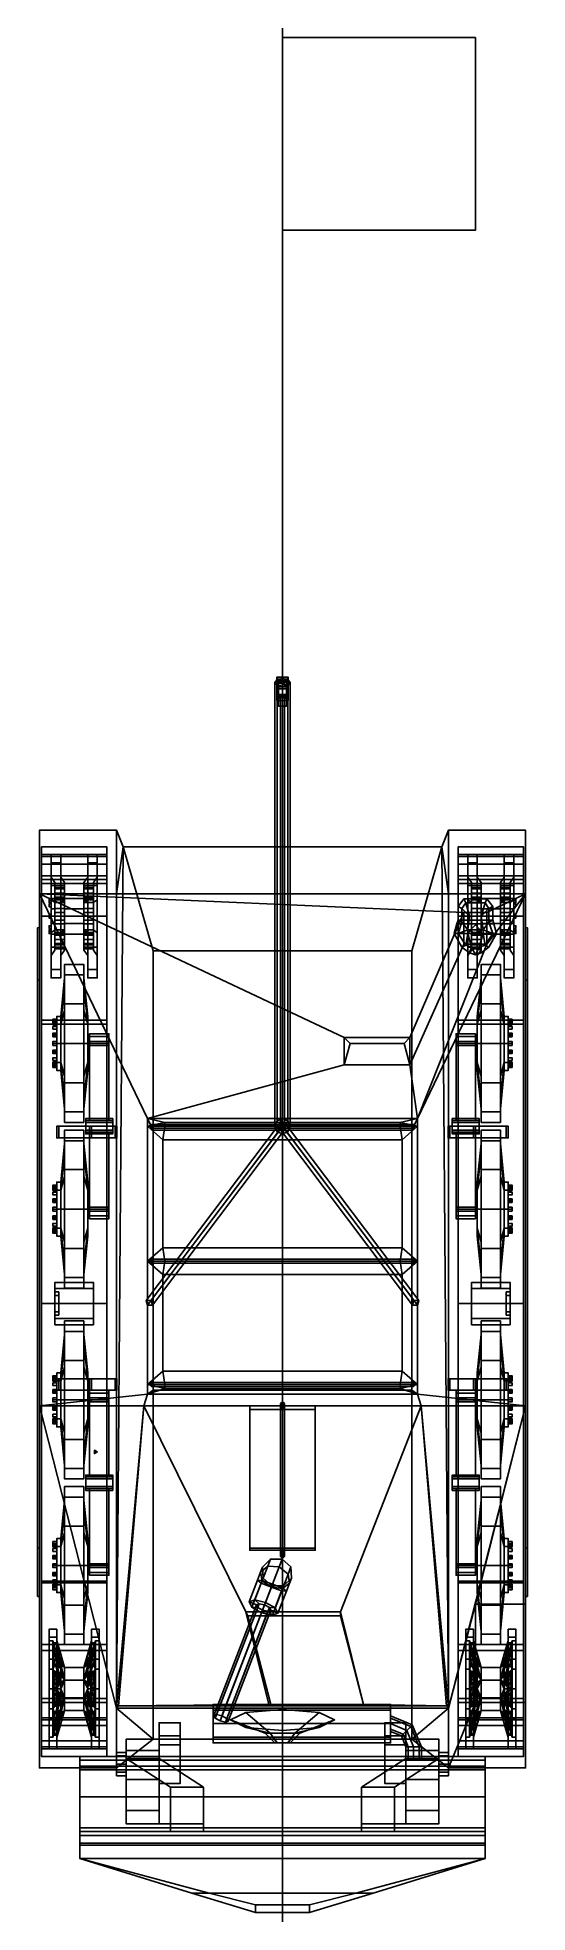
# Model space of a CAD drawing. Header units: millimetres. Extents: x -1.27 to 1.27, y -3.16 to 6.57.
import ezdxf

# ---------------------------------------------------------------- set-up
doc = ezdxf.new("R2010")
doc.units = ezdxf.units.MM
for name, color, linetype in [('berge_base', 4, 'Continuous'), ('crane', 1, 'Continuous'), ('dozer_blade', 1, 'Continuous'), ('fenders', 6, 'Continuous'), ('reference', 9, 'Continuous'), ('side_skirts', 3, 'Continuous'), ('suspension', 5, 'Continuous'), ('tent', 3, 'Continuous'), ('tracks', 3, 'Continuous'), ('wheels', 2, 'Continuous')]:
    doc.layers.add(name, color=color, linetype=linetype)

msp = doc.modelspace()

# ---------------------------------------------------------------- linework, layer by layer
for points in [[(1, 6.57, -0.54), (1, 6.57, -1.54), (0, 6.57, -1.54), (0, 6.57, -0.54)], [(1, 6.57, -1.54), (1, 5.57, -1.54), (0, 5.57, -1.54), (0, 6.57, -1.54)], [(0, 6.57, -1.54), (0, 5.57, -1.54), (0, 5.57, -0.54), (0, 6.57, -0.54)], [(0, 6.57, -0.54), (0, 5.57, -0.54), (1, 5.57, -0.54), (1, 6.57, -0.54)], [(1, 5.57, -0.54), (1, 5.57, -1.54), (1, 6.57, -1.54), (1, 6.57, -0.54)], [(0, 5.57, -0.54), (0, 5.57, -1.54), (1, 5.57, -1.54), (1, 5.57, -0.54)], [(-0.67, 1.83, 0.38), (-0.67, -2.26, 0.38), (-0.86, -2.1, 1.17), (-0.8263, 2.37, 1.03)], [(-0.86, 2.1263, 1.17), (-0.8263, 2.37, 1.03), (0.8263, 2.37, 1.03), (0.86, 2.1263, 1.17)], [(-0.8263, 2.37, 1.03), (-0.86, -2.1, 1.17), (-0.86, -2.1, 1.17), (-0.86, 2.1263, 1.17)], [(0.8263, 2.37, 1.03), (0.67, 1.83, 0.38), (-0.67, 1.83, 0.38), (-0.8263, 2.37, 1.03)], [(0.86, -2.1, 1.17), (0.67, -2.26, 0.38), (0.67, 1.83, 0.38), (0.8263, 2.37, 1.03)], [(0.86, -2.1, 1.17), (0.86, -2.1, 1.17), (0.8263, 2.37, 1.03), (0.86, 2.1263, 1.17)], [(-1.26, -0.53, 1.17), (-1.26, 2.1263, 1.17), (-0.7, 0.96, 1.84), (-0.7, -0.47, 1.84)], [(0.7, -0.47, 1.84), (0.7, 0.96, 1.84), (1.26, 2.1263, 1.17), (1.26, -0.53, 1.17)], [(0.94, 2.1, 1.44), (0.95, 2.08, 1.48), (0.93, 2.05, 1.48), (0.91, 2.06, 1.44)], [(0.91, 2.06, 1.44), (0.93, 2.05, 1.48), (0.93, 1.98, 1.48), (0.91, 1.99, 1.44)], [(0.95, 2.08, 1.48), (0.97, 2.01, 1.5), (0.97, 2.01, 1.5), (0.93, 2.05, 1.48)], [(0.93, 2.05, 1.48), (0.97, 2.01, 1.5), (0.96, 1.94, 1.5), (0.93, 1.98, 1.48)], [(1.06, 2.1, 1.44), (1.05, 2.08, 1.48), (0.95, 2.08, 1.48), (0.94, 2.1, 1.44)], [(1.05, 2.08, 1.48), (1.03, 2.01, 1.5), (0.97, 2.01, 1.5), (0.95, 2.08, 1.48)], [(1.07, 2.05, 1.48), (1.03, 2.01, 1.5), (1.03, 2.01, 1.5), (1.05, 2.08, 1.48)], [(1.07, 1.98, 1.48), (1.04, 1.94, 1.5), (1.03, 2.01, 1.5), (1.07, 2.05, 1.48)], [(1.09, 2.06, 1.44), (1.07, 2.05, 1.48), (1.05, 2.08, 1.48), (1.06, 2.1, 1.44)], [(1.09, 1.99, 1.44), (1.07, 1.98, 1.48), (1.07, 2.05, 1.48), (1.09, 2.06, 1.44)], [(0.91, 1.99, 1.44), (0.93, 1.98, 1.48), (0.91, 1.92, 1.48), (0.89, 1.92, 1.44)], [(0.9043, 1.97, 1.41), (0.91, 1.99, 1.44), (0.89, 1.92, 1.44), (0.89, 1.92, 1.41)], [(1.0957, 1.97, 1.41), (1.09, 1.99, 1.44), (0.91, 1.99, 1.44), (0.9043, 1.97, 1.41)], [(0.93, 1.98, 1.48), (0.96, 1.94, 1.5), (0.91, 1.92, 1.48)], [(0.94, 2.03, 1.32), (0.94, 1.8652, 1.32), (1.06, 1.8652, 1.32), (1.06, 2.03, 1.32)], [(1.06, 2.03, 1.32), (1.06, 2.03, 1.2253), (0.94, 2.03, 1.2253), (0.94, 2.03, 1.32)], [(0.94, 2.03, 1.32), (0.94, 2.03, 1.2253), (0.94, 1.8652, 1.32)], [(0.96, 1.94, 1.5), (0.97, 2.01, 1.5), (1.03, 2.01, 1.5), (1.04, 1.94, 1.5)], [(1, 1.965, 1.32), (0.975, 1.94, 1.32), (0.975, 1.94, 1.41), (1, 1.965, 1.41)], [(1.025, 1.94, 1.32), (1, 1.965, 1.32), (1, 1.965, 1.41), (1.025, 1.94, 1.41)], [(1.09, 1.92, 1.48), (1.09, 1.92, 1.48), (1.04, 1.94, 1.5), (1.07, 1.98, 1.48)], [(1.06, 2.03, 1.32), (1.06, 1.8652, 1.32), (1.06, 1.8652, 1.32), (1.06, 2.03, 1.2253)], [(1.11, 1.92, 1.44), (1.09, 1.92, 1.48), (1.07, 1.98, 1.48), (1.09, 1.99, 1.44)], [(1.11, 1.92, 1.41), (1.11, 1.92, 1.44), (1.09, 1.99, 1.44), (1.0957, 1.97, 1.41)], [(0.89, 1.92, 1.44), (0.91, 1.92, 1.48), (0.95, 1.86, 1.48), (0.93, 1.85, 1.44)], [(0.89, 1.92, 1.41), (0.89, 1.92, 1.44), (0.93, 1.85, 1.44), (0.93, 1.85, 1.41)], [(0.96, 1.94, 1.5), (0.96, 1.92, 1.5), (0.91, 1.92, 1.48)], [(0.95, 1.86, 1.48), (0.95, 1.86, 1.48), (0.91, 1.92, 1.48), (0.96, 1.92, 1.5)], [(0.93, 1.85, 1.44), (0.95, 1.86, 1.48), (0.98, 1.85, 1.48), (0.97, 1.82, 1.44)], [(0.93, 1.85, 1.41), (0.93, 1.85, 1.44), (0.97, 1.82, 1.44), (0.97, 1.82, 1.41)], [(0.98, 1.85, 1.48), (0.98, 1.85, 1.48), (0.95, 1.86, 1.48), (0.96, 1.92, 1.5)], [(1.04, 1.94, 1.5), (1.04, 1.92, 1.5), (0.96, 1.92, 1.5), (0.96, 1.94, 1.5)], [(0.98, 1.85, 1.48), (0.96, 1.92, 1.5), (1.04, 1.92, 1.5), (1.02, 1.85, 1.48)], [(0.97, 1.82, 1.44), (0.98, 1.85, 1.48), (0.98, 1.85, 1.48), (1, 1.81, 1.44)], [(0.975, 1.94, 1.32), (1, 1.915, 1.32), (1, 1.915, 1.41), (0.975, 1.94, 1.41)], [(0.98, 1.85, 1.48), (1.02, 1.85, 1.48), (1.02, 1.85, 1.48), (1, 1.81, 1.44)], [(1, 1.915, 1.32), (1.025, 1.94, 1.32), (1.025, 1.94, 1.41), (1, 1.915, 1.41)], [(1, 1.81, 1.44), (1.02, 1.85, 1.48), (1.02, 1.85, 1.48), (1.03, 1.82, 1.44)], [(1.05, 1.86, 1.48), (1.05, 1.86, 1.48), (1.02, 1.85, 1.48), (1.04, 1.92, 1.5)], [(1.03, 1.82, 1.44), (1.02, 1.85, 1.48), (1.05, 1.86, 1.48), (1.07, 1.85, 1.44)], [(1.03, 1.82, 1.41), (1.03, 1.82, 1.44), (1.07, 1.85, 1.44), (1.07, 1.85, 1.41)], [(1.09, 1.92, 1.48), (1.09, 1.92, 1.48), (1.04, 1.92, 1.5), (1.04, 1.94, 1.5)], [(1.09, 1.92, 1.48), (1.09, 1.92, 1.48), (1.05, 1.86, 1.48), (1.04, 1.92, 1.5)], [(1.07, 1.85, 1.44), (1.05, 1.86, 1.48), (1.09, 1.92, 1.48), (1.11, 1.92, 1.44)], [(1.07, 1.85, 1.41), (1.07, 1.85, 1.44), (1.11, 1.92, 1.44), (1.11, 1.92, 1.41)], [(0.67, 1.83, 0.38), (0.67, -2.26, 0.38), (-0.67, -2.26, 0.38), (-0.67, 1.83, 0.38)], [(0.97, 1.82, 1.41), (0.97, 1.82, 1.44), (1, 1.81, 1.44), (1, 1.81, 1.41)], [(1, 1.81, 1.41), (1, 1.81, 1.44), (1.03, 1.82, 1.44), (1.03, 1.82, 1.41)], [(-1.26, -0.53, 1.17), (-1.26, -0.53, 1.17), (-0.7, -0.47, 1.84), (-0.7188, -0.53, 1.8175)], [(-0.7188, -0.53, 1.8175), (-0.7, -0.47, 1.84), (0.7, -0.47, 1.84), (0.7188, -0.53, 1.8175)], [(0.7188, -0.53, 1.8175), (0.7, -0.47, 1.84), (1.26, -0.53, 1.17)], [(-0.7188, -0.53, 1.8175), (-0.7188, -0.53, 1.8175), (-1.26, -0.53, 1.17), (-0.86, -2.1, 1.17)], [(-0.7188, -0.53, 1.8175), (-0.7188, -0.53, 1.8175), (-0.86, -2.1, 1.17), (-0.85, -2.0869, 1.2349)], [(-0.7188, -0.53, 1.8175), (-0.85, -2.0869, 1.2349), (-0.07, -2.08, 1.2375), (-0.19, -1.6, 1.4171)], [(-0.7188, -0.53, 1.8175), (-0.19, -1.6, 1.4171), (0.3, -1.6, 1.4171), (0.7188, -0.53, 1.8175)], [(0, -0.5094, 1.8252), (-0.01, -0.5188, 1.8217), (-0.01, -0.5434, 1.8894), (0, -0.534, 1.8928)], [(-0.01, -0.5188, 1.8217), (0, -0.5282, 1.8182), (0, -0.5528, 1.886), (-0.01, -0.5434, 1.8894)], [(0, -1.294, 1.5752), (-0.01, -1.3068, 1.5812), (-0.01, -0.5337, 1.8626), (0, -0.5396, 1.8497)], [(-0.01, -1.3068, 1.5812), (0, -1.3008, 1.594), (0, -0.5465, 1.8685), (-0.01, -0.5337, 1.8626)], [(-0.01, -0.5434, 1.8894), (0, -0.5528, 1.886), (0.01, -0.5434, 1.8894), (0, -0.534, 1.8928)], [(0.01, -0.5188, 1.8217), (0, -0.5094, 1.8252), (0, -0.534, 1.8928), (0.01, -0.5434, 1.8894)], [(0, -0.5282, 1.8182), (0.01, -0.5188, 1.8217), (0.01, -0.5434, 1.8894), (0, -0.5528, 1.886)], [(0.01, -1.3068, 1.5812), (0, -1.294, 1.5752), (0, -0.5396, 1.8497), (0.01, -0.5337, 1.8626)], [(0, -1.3008, 1.594), (0.01, -1.3068, 1.5812), (0.01, -0.5337, 1.8626), (0, -0.5465, 1.8685)], [(0.42, -2.08, 1.2375), (0.85, -2.0869, 1.2349), (0.7188, -0.53, 1.8175), (0.3, -1.6, 1.4171)], [(0.85, -2.0869, 1.2349), (0.86, -2.1, 1.17), (0.7188, -0.53, 1.8175)], [(0.86, -2.1, 1.17), (1.26, -0.53, 1.17), (0.7188, -0.53, 1.8175)], [(-0.96, -0.77, 1.51), (-0.975, -0.7613, 1.51), (-0.9725, -0.7657, 2.64), (-0.965, -0.77, 2.64)], [(-0.975, -0.7613, 1.51), (-0.975, -0.7787, 1.51), (-0.9725, -0.7743, 2.64), (-0.9725, -0.7657, 2.64)], [(-0.975, -0.7787, 1.51), (-0.96, -0.77, 1.51), (-0.965, -0.77, 2.64), (-0.9725, -0.7743, 2.64)], [(-0.9725, -0.7657, 2.64), (-0.9725, -0.7743, 2.64), (-0.965, -0.77, 2.64)], [(-0.0623, -1.3262, 1.5078), (-0.1031, -1.3671, 1.4876), (-0.1133, -1.3939, 1.5623), (-0.0764, -1.363, 1.6105)], [(-0.0016, -1.326, 1.5162), (-0.0623, -1.3262, 1.5078), (-0.0764, -1.363, 1.6105), (-0.017, -1.3662, 1.6283)], [(0.0434, -1.3667, 1.5078), (-0.0016, -1.326, 1.5162), (-0.017, -1.3662, 1.6283), (0.0292, -1.4035, 1.6105)], [(0, -1.28, 1.5369), (-0.01, -1.2894, 1.5334), (-0.01, -1.3134, 1.5994), (0, -1.304, 1.6028)], [(-0.01, -1.2894, 1.5334), (0, -1.2988, 1.5299), (0, -1.3228, 1.596), (-0.01, -1.3134, 1.5994)], [(-0.01, -1.3134, 1.5994), (0, -1.3228, 1.596), (0.01, -1.3134, 1.5994), (0, -1.304, 1.6028)], [(0.01, -1.2894, 1.5334), (0, -1.28, 1.5369), (0, -1.304, 1.6028), (0.01, -1.3134, 1.5994)], [(0, -1.2988, 1.5299), (0.01, -1.2894, 1.5334), (0.01, -1.3134, 1.5994), (0, -1.3228, 1.596)], [(-0.1436, -1.5382, 1.4672), (-0.1728, -1.5487, 1.52), (-0.1293, -1.4354, 1.5666), (-0.1102, -1.451, 1.503)], [(-0.1728, -1.5487, 1.52), (-0.1582, -1.576, 1.5728), (-0.1046, -1.4366, 1.6302), (-0.1293, -1.4354, 1.5666)], [(-0.1582, -1.576, 1.5728), (-0.1084, -1.6041, 1.5947), (-0.0515, -1.456, 1.6556), (-0.1046, -1.4366, 1.6302)], [(-0.0878, -1.5506, 1.4453), (-0.1436, -1.5382, 1.4672), (-0.1102, -1.451, 1.503), (-0.0577, -1.4722, 1.4776)], [(-0.0764, -1.363, 1.6105), (-0.1133, -1.3939, 1.5623), (-0.1293, -1.4354, 1.5666), (-0.1046, -1.4366, 1.6302)], [(-0.1133, -1.3939, 1.5623), (-0.1052, -1.4382, 1.5046), (-0.1102, -1.451, 1.503), (-0.1293, -1.4354, 1.5666)], [(-0.1031, -1.3671, 1.4876), (-0.1001, -1.4248, 1.4673), (-0.1052, -1.4382, 1.5046), (-0.1133, -1.3939, 1.5623)], [(-0.1052, -1.4382, 1.5046), (-0.0577, -1.4722, 1.4776), (-0.0577, -1.4722, 1.4776), (-0.1102, -1.451, 1.503)], [(-0.1084, -1.6041, 1.5947), (-0.0525, -1.6166, 1.5728), (0.001, -1.4771, 1.6302), (-0.0515, -1.456, 1.6556)], [(-0.1001, -1.4248, 1.4673), (-0.0551, -1.4655, 1.4589), (-0.0577, -1.4722, 1.4776), (-0.1052, -1.4382, 1.5046)], [(-0.017, -1.3662, 1.6283), (-0.0764, -1.363, 1.6105), (-0.1046, -1.4366, 1.6302), (-0.0515, -1.456, 1.6556)], [(0.0292, -1.4035, 1.6105), (-0.017, -1.3662, 1.6283), (-0.0515, -1.456, 1.6556), (0.001, -1.4771, 1.6302)], [(0.0004, -1.4787, 1.5046), (0.036, -1.4512, 1.5623), (0.0201, -1.4927, 1.5666), (-0.0046, -1.4916, 1.503)], [(0.0055, -1.4653, 1.4673), (0.0463, -1.4244, 1.4876), (0.036, -1.4512, 1.5623), (0.0004, -1.4787, 1.5046)], [(0.036, -1.4512, 1.5623), (0.0292, -1.4035, 1.6105), (0.001, -1.4771, 1.6302), (0.0201, -1.4927, 1.5666)], [(0.0463, -1.4244, 1.4876), (0.0434, -1.3667, 1.5078), (0.0292, -1.4035, 1.6105), (0.036, -1.4512, 1.5623)], [(-0.1209, -1.5578, 1.4936), (-0.1354, -1.563, 1.52), (-0.1728, -1.5487, 1.52), (-0.1436, -1.5382, 1.4672)], [(-0.1354, -1.563, 1.52), (-0.1281, -1.5767, 1.5464), (-0.1582, -1.576, 1.5728), (-0.1728, -1.5487, 1.52)], [(-0.093, -1.564, 1.4827), (-0.1209, -1.5578, 1.4936), (-0.1436, -1.5382, 1.4672), (-0.0878, -1.5506, 1.4453)], [(-0.0681, -1.5781, 1.4936), (-0.093, -1.564, 1.4827), (-0.0878, -1.5506, 1.4453), (-0.038, -1.5787, 1.4672)], [(-0.038, -1.5787, 1.4672), (-0.0878, -1.5506, 1.4453), (-0.0577, -1.4722, 1.4776), (-0.0046, -1.4916, 1.503)], [(-0.0551, -1.4655, 1.4589), (0.0055, -1.4653, 1.4673), (0.0004, -1.4787, 1.5046), (-0.0577, -1.4722, 1.4776)], [(-0.0577, -1.4722, 1.4776), (0.0004, -1.4787, 1.5046), (-0.0046, -1.4916, 1.503)], [(-0.0525, -1.6166, 1.5728), (-0.0234, -1.606, 1.52), (0.0201, -1.4927, 1.5666), (0.001, -1.4771, 1.6302)], [(-0.0234, -1.606, 1.52), (-0.038, -1.5787, 1.4672), (-0.0046, -1.4916, 1.503), (0.0201, -1.4927, 1.5666)], [(-0.1354, -1.563, 1.52), (-0.1209, -1.5578, 1.4936), (-0.3417, -2.133, 1.2571), (-0.3562, -2.1383, 1.2835)], [(-0.1281, -1.5767, 1.5464), (-0.1354, -1.563, 1.52), (-0.3562, -2.1383, 1.2835), (-0.3489, -2.1519, 1.3099)], [(-0.1032, -1.5908, 1.5573), (-0.1281, -1.5767, 1.5464), (-0.3489, -2.1519, 1.3099), (-0.324, -2.166, 1.3208)], [(-0.1209, -1.5578, 1.4936), (-0.093, -1.564, 1.4827), (-0.3138, -2.1392, 1.2461), (-0.3417, -2.133, 1.2571)], [(-0.0753, -1.597, 1.5464), (-0.1032, -1.5908, 1.5573), (-0.324, -2.166, 1.3208), (-0.2961, -2.1722, 1.3099)], [(-0.093, -1.564, 1.4827), (-0.0681, -1.5781, 1.4936), (-0.2889, -2.1533, 1.2571), (-0.3138, -2.1392, 1.2461)], [(-0.0607, -1.5917, 1.52), (-0.0753, -1.597, 1.5464), (-0.2961, -2.1722, 1.3099), (-0.2816, -2.167, 1.2835)], [(-0.0681, -1.5781, 1.4936), (-0.0607, -1.5917, 1.52), (-0.2816, -2.167, 1.2835), (-0.2889, -2.1533, 1.2571)], [(-0.19, -1.6, 1.4171), (-0.07, -2.08, 1.2375), (-0.06, -2.08, 1.28), (-0.18, -1.62, 1.45)], [(0.3, -1.62, 1.45), (0.3, -1.6, 1.4171), (-0.19, -1.6, 1.4171), (-0.18, -1.62, 1.45)], [(-0.18, -1.62, 1.45), (-0.06, -2.08, 1.28), (0.42, -2.08, 1.28), (0.3, -1.62, 1.45)], [(-0.1281, -1.5767, 1.5464), (-0.1032, -1.5908, 1.5573), (-0.1084, -1.6041, 1.5947), (-0.1582, -1.576, 1.5728)], [(-0.1032, -1.5908, 1.5573), (-0.0753, -1.597, 1.5464), (-0.0525, -1.6166, 1.5728), (-0.1084, -1.6041, 1.5947)], [(-0.0753, -1.597, 1.5464), (-0.0607, -1.5917, 1.52), (-0.0234, -1.606, 1.52), (-0.0525, -1.6166, 1.5728)], [(-0.0607, -1.5917, 1.52), (-0.0681, -1.5781, 1.4936), (-0.038, -1.5787, 1.4672), (-0.0234, -1.606, 1.52)], [(0.42, -2.08, 1.28), (0.42, -2.08, 1.2375), (0.3, -1.6, 1.4171), (0.3, -1.62, 1.45)], [(1, -1.56, 1.17), (1, -2.07, 1.17), (1, -2.07, 1.39), (1, -1.56, 1.39)], [(1.26, -1.56, 1.39), (1.26, -1.56, 1.17), (1, -1.56, 1.17), (1, -1.56, 1.39)], [(1, -1.56, 1.39), (1, -2.07, 1.39), (1.26, -2.07, 1.39), (1.26, -1.56, 1.39)], [(1.26, -2.07, 1.39), (1.26, -2.07, 1.17), (1.26, -1.56, 1.17), (1.26, -1.56, 1.39)], [(-0.85, -2.0869, 1.2349), (-0.86, -2.1, 1.17), (0.86, -2.1, 1.17), (0.85, -2.0869, 1.2349)], [(-0.86, -2.1, 1.17), (-0.67, -2.26, 0.38), (0.67, -2.26, 0.38), (0.86, -2.1, 1.17)], [(-0.07, -2.08, 1.2375), (-0.85, -2.0869, 1.2349), (0.85, -2.0869, 1.2349), (0.42, -2.08, 1.2375)], [(0.56, -2.1093, 1.3307), (0.56, -2.08, 1.26), (-0.36, -2.08, 1.26), (-0.36, -2.1093, 1.3307)], [(0.56, -2.08, 1.26), (0.56, -2.1093, 1.1893), (-0.36, -2.1093, 1.1893), (-0.36, -2.08, 1.26)], [(-0.36, -2.28, 1.26), (-0.36, -2.1093, 1.3307), (-0.36, -2.08, 1.26), (-0.36, -2.2507, 1.1893)], [(-0.36, -2.2507, 1.1893), (-0.36, -2.08, 1.26), (-0.36, -2.1093, 1.1893), (-0.36, -2.18, 1.16)], [(0.56, -2.18, 1.36), (0.56, -2.1093, 1.3307), (-0.36, -2.1093, 1.3307), (-0.36, -2.18, 1.36)], [(0.56, -2.1093, 1.1893), (0.56, -2.18, 1.16), (-0.36, -2.18, 1.16), (-0.36, -2.1093, 1.1893)], [(-0.36, -2.2507, 1.3307), (-0.36, -2.18, 1.36), (-0.36, -2.1093, 1.3307), (-0.36, -2.28, 1.26)], [(-0.1909, -2.1221, 1.0609), (-0.27, -2.1608, 0.87), (-0.09, -2.23, 0.87), (-0.0636, -2.23, 0.9336)], [(0, -2.1061, 1.14), (-0.1909, -2.1221, 1.0609), (-0.0636, -2.23, 0.9336), (0, -2.23, 0.96)], [(-0.06, -2.08, 1.28), (-0.07, -2.08, 1.2375), (0.42, -2.08, 1.2375), (0.42, -2.08, 1.28)], [(0.1909, -2.1221, 1.0609), (0, -2.1061, 1.14), (0, -2.23, 0.96), (0.0636, -2.23, 0.9336)], [(0.27, -2.1608, 0.87), (0.1909, -2.1221, 1.0609), (0.0636, -2.23, 0.9336), (0.09, -2.23, 0.87)], [(0.56, -2.1517, 1.2883), (0.56, -2.14, 1.26), (0.56, -2.08, 1.26), (0.56, -2.1093, 1.3307)], [(0.56, -2.14, 1.26), (0.56, -2.1517, 1.2317), (0.56, -2.1093, 1.1893), (0.56, -2.08, 1.26)], [(0.56, -2.18, 1.3), (0.56, -2.1517, 1.2883), (0.56, -2.1093, 1.3307), (0.56, -2.18, 1.36)], [(0.56, -2.1517, 1.2317), (0.56, -2.18, 1.22), (0.56, -2.18, 1.16), (0.56, -2.1093, 1.1893)], [(0.6731, -2.1869, 1.26), (0.6649, -2.1951, 1.2317), (0.56, -2.1517, 1.2317), (0.56, -2.14, 1.26)], [(0.6649, -2.1951, 1.2883), (0.6731, -2.1869, 1.26), (0.56, -2.14, 1.26), (0.56, -2.1517, 1.2883)], [(1, -2.07, 1.39), (1, -2.07, 1.17), (1.26, -2.07, 1.17), (1.26, -2.07, 1.39)], [(0.56, -2.2507, 1.3307), (0.56, -2.18, 1.36), (-0.36, -2.18, 1.36), (-0.36, -2.2507, 1.3307)], [(0.56, -2.18, 1.16), (0.56, -2.2507, 1.1893), (-0.36, -2.2507, 1.1893), (-0.36, -2.18, 1.16)], [(-0.27, -2.1608, 0.87), (-0.1909, -2.1994, 0.6791), (-0.0636, -2.23, 0.8064), (-0.09, -2.23, 0.87)], [(-0.1909, -2.1994, 0.6791), (0, -2.2154, 0.6), (0, -2.23, 0.78), (-0.0636, -2.23, 0.8064)], [(-0.0636, -2.23, 0.9336), (-0.09, -2.23, 0.87), (-0.04, -2.28, 0.87), (-0.0283, -2.28, 0.8983)], [(-0.09, -2.23, 0.87), (-0.0636, -2.23, 0.8064), (-0.0283, -2.28, 0.8417), (-0.04, -2.28, 0.87)], [(0, -2.23, 0.96), (-0.0636, -2.23, 0.9336), (-0.0283, -2.28, 0.8983), (0, -2.28, 0.91)], [(-0.0636, -2.23, 0.8064), (0, -2.23, 0.78), (0, -2.28, 0.83), (-0.0283, -2.28, 0.8417)], [(0, -2.2154, 0.6), (0.1909, -2.1994, 0.6791), (0.0636, -2.23, 0.8064), (0, -2.23, 0.78)], [(0.0636, -2.23, 0.9336), (0, -2.23, 0.96), (0, -2.28, 0.91), (0.0283, -2.28, 0.8983)], [(0, -2.23, 0.78), (0.0636, -2.23, 0.8064), (0.0283, -2.28, 0.8417), (0, -2.28, 0.83)], [(0.09, -2.23, 0.87), (0.0636, -2.23, 0.9336), (0.0283, -2.28, 0.8983), (0.04, -2.28, 0.87)], [(0.0636, -2.23, 0.8064), (0.09, -2.23, 0.87), (0.04, -2.28, 0.87), (0.0283, -2.28, 0.8417)], [(0.1909, -2.1994, 0.6791), (0.27, -2.1608, 0.87), (0.09, -2.23, 0.87), (0.0636, -2.23, 0.8064)], [(0.6649, -2.1951, 1.2317), (0.6449, -2.2151, 1.22), (0.56, -2.18, 1.22), (0.56, -2.1517, 1.2317)], [(0.6449, -2.2151, 1.3), (0.6649, -2.1951, 1.2883), (0.56, -2.1517, 1.2883), (0.56, -2.18, 1.3)], [(0.6449, -2.2151, 1.22), (0.6249, -2.2351, 1.2317), (0.56, -2.2083, 1.2317), (0.56, -2.18, 1.22)], [(0.6249, -2.2351, 1.2883), (0.6449, -2.2151, 1.3), (0.56, -2.18, 1.3), (0.56, -2.2083, 1.2883)], [(0.56, -2.2083, 1.2883), (0.56, -2.18, 1.3), (0.56, -2.18, 1.36), (0.56, -2.2507, 1.3307)], [(0.56, -2.18, 1.22), (0.56, -2.2083, 1.2317), (0.56, -2.2507, 1.1893), (0.56, -2.18, 1.16)], [(0.6249, -2.2351, 1.2317), (0.6166, -2.2434, 1.26), (0.56, -2.22, 1.26), (0.56, -2.2083, 1.2317)], [(0.6166, -2.2434, 1.26), (0.6249, -2.2351, 1.2883), (0.56, -2.2083, 1.2883), (0.56, -2.22, 1.26)], [(0.56, -2.2083, 1.2317), (0.56, -2.22, 1.26), (0.56, -2.28, 1.26), (0.56, -2.2507, 1.1893)], [(0.56, -2.22, 1.26), (0.56, -2.2083, 1.2883), (0.56, -2.2507, 1.3307), (0.56, -2.28, 1.26)], [(0.6517, -2.3, 1.2317), (0.64, -2.3, 1.26), (0.6166, -2.2434, 1.26), (0.6249, -2.2351, 1.2317)], [(0.64, -2.3, 1.26), (0.6517, -2.3, 1.2883), (0.6249, -2.2351, 1.2883), (0.6166, -2.2434, 1.26)], [(0.68, -2.3, 1.22), (0.6517, -2.3, 1.2317), (0.6249, -2.2351, 1.2317), (0.6449, -2.2151, 1.22)], [(0.6517, -2.3, 1.2883), (0.68, -2.3, 1.3), (0.6449, -2.2151, 1.3), (0.6249, -2.2351, 1.2883)], [(0.7083, -2.3, 1.2317), (0.68, -2.3, 1.22), (0.6449, -2.2151, 1.22), (0.6649, -2.1951, 1.2317)], [(0.68, -2.3, 1.3), (0.7083, -2.3, 1.2883), (0.6649, -2.1951, 1.2883), (0.6449, -2.2151, 1.3)], [(0.72, -2.3, 1.26), (0.7083, -2.3, 1.2317), (0.6649, -2.1951, 1.2317), (0.6731, -2.1869, 1.26)], [(0.7083, -2.3, 1.2883), (0.72, -2.3, 1.26), (0.6731, -2.1869, 1.26), (0.6649, -2.1951, 1.2883)], [(0.56, -2.28, 1.26), (0.56, -2.2507, 1.3307), (-0.36, -2.2507, 1.3307), (-0.36, -2.28, 1.26)], [(0.56, -2.2507, 1.1893), (0.56, -2.28, 1.26), (-0.36, -2.28, 1.26), (-0.36, -2.2507, 1.1893)], [(0, -2.28, 0.91), (-0.0283, -2.28, 0.8983), (-0.04, -2.28, 0.87), (0.0283, -2.28, 0.8983)], [(0.0283, -2.28, 0.8983), (-0.04, -2.28, 0.87), (-0.0283, -2.28, 0.8417), (0.04, -2.28, 0.87)], [(0.04, -2.28, 0.87), (-0.0283, -2.28, 0.8417), (0, -2.28, 0.83), (0.0283, -2.28, 0.8417)], [(0.64, -2.3, 1.26), (0.6517, -2.3, 1.2317), (0.6517, -2.37, 1.2317), (0.64, -2.37, 1.26)], [(0.6517, -2.3, 1.2883), (0.64, -2.3, 1.26), (0.64, -2.37, 1.26), (0.6517, -2.37, 1.2883)], [(0.6517, -2.3, 1.2317), (0.68, -2.3, 1.22), (0.68, -2.37, 1.22), (0.6517, -2.37, 1.2317)], [(0.68, -2.3, 1.3), (0.6517, -2.3, 1.2883), (0.6517, -2.37, 1.2883), (0.68, -2.37, 1.3)], [(0.68, -2.3, 1.22), (0.7083, -2.3, 1.2317), (0.7083, -2.37, 1.2317), (0.68, -2.37, 1.22)], [(0.7083, -2.3, 1.2883), (0.68, -2.3, 1.3), (0.68, -2.37, 1.3), (0.7083, -2.37, 1.2883)], [(0.7083, -2.3, 1.2317), (0.72, -2.3, 1.26), (0.72, -2.37, 1.26), (0.7083, -2.37, 1.2317)], [(0.72, -2.3, 1.26), (0.7083, -2.3, 1.2883), (0.7083, -2.37, 1.2883), (0.72, -2.37, 1.26)], [(0.6517, -2.37, 1.2317), (0.68, -2.37, 1.3), (0.6517, -2.37, 1.2883), (0.64, -2.37, 1.26)], [(0.68, -2.37, 1.22), (0.7083, -2.37, 1.2883), (0.68, -2.37, 1.3), (0.6517, -2.37, 1.2317)], [(0.7083, -2.37, 1.2317), (0.72, -2.37, 1.26), (0.7083, -2.37, 1.2883), (0.68, -2.37, 1.22)]]:
    msp.add_3dface(points)
at = {"layer": 'berge_base'}
for points in [[(-1.26, 2.1263, 1.17), (0.94, 2.03, 1.2253), (1.06, 2.03, 1.2253), (1.26, 2.1263, 1.17)], [(-1.26, 2.1263, 1.17), (0.32, 1.38, 1.5987), (0.66, 1.38, 1.5987), (0.94, 2.03, 1.2253)], [(-1.26, 2.1263, 1.17), (-0.7, 0.96, 1.84), (0.32, 1.2385, 1.68), (0.32, 1.38, 1.5987)], [(1.06, 1.8652, 1.32), (0.7, 0.96, 1.84), (1.26, 2.1263, 1.17)], [(1.06, 2.03, 1.2253), (1.06, 1.8652, 1.32), (1.26, 2.1263, 1.17)], [(0.94, 2.03, 1.2253), (0.66, 1.38, 1.5987), (0.66, 1.2385, 1.68), (0.94, 1.8652, 1.32)], [(0.94, 1.8652, 1.32), (0.66, 1.2385, 1.68), (0.7, 0.96, 1.84), (1.06, 1.8652, 1.32)], [(0.32, 1.38, 1.63), (0.35, 1.35, 1.68), (0.63, 1.35, 1.68), (0.66, 1.38, 1.63)], [(0.32, 1.38, 1.5987), (0.32, 1.38, 1.63), (0.66, 1.38, 1.63), (0.66, 1.38, 1.5987)], [(0.32, 1.2385, 1.68), (0.32, 1.2385, 1.68), (0.35, 1.35, 1.68), (0.32, 1.38, 1.63)], [(0.32, 1.2385, 1.68), (0.32, 1.2385, 1.68), (0.32, 1.38, 1.63), (0.32, 1.38, 1.5987)], [(0.66, 1.38, 1.63), (0.63, 1.35, 1.68), (0.66, 1.2385, 1.68)], [(0.66, 1.38, 1.5987), (0.66, 1.38, 1.63), (0.66, 1.2385, 1.68)], [(0.35, 1.35, 1.68), (0.32, 1.2385, 1.68), (0.66, 1.2385, 1.68), (0.63, 1.35, 1.68)], [(0.32, 1.2385, 1.68), (-0.7, 0.96, 1.84), (0.7, 0.96, 1.84), (0.66, 1.2385, 1.68)], [(-1, 0.92, 1.65), (-1.17, 0.92, 1.42), (-1.17, 0.86, 1.42), (-1, 0.86, 1.65)], [(-0.99, 0.92, 1.64), (-1.16, 0.92, 1.4), (-1.17, 0.92, 1.42), (-1, 0.92, 1.65)], [(-1.17, 0.86, 1.42), (-1.17, 0.92, 1.42), (-1.17, 0.92, 1.2777), (-1.17, 0.86, 1.2777)], [(-1.17, 0.92, 1.2777), (-1.17, 0.92, 1.42), (-1.16, 0.92, 1.4), (-1.16, 0.92, 1.2896)], [(-1.16, 0.86, 1.4), (-1.16, 0.92, 1.4), (-0.99, 0.92, 1.64), (-0.99, 0.86, 1.64)], [(-1.16, 0.92, 1.2896), (-1.16, 0.92, 1.4), (-1.16, 0.86, 1.4), (-1.16, 0.86, 1.2896)], [(-0.8588, 0.92, 1.65), (-1, 0.92, 1.65), (-1, 0.86, 1.65), (-0.8588, 0.86, 1.65)], [(-0.8672, 0.92, 1.64), (-0.99, 0.92, 1.64), (-1, 0.92, 1.65), (-0.8588, 0.92, 1.65)], [(-0.99, 0.86, 1.64), (-0.99, 0.92, 1.64), (-0.8672, 0.92, 1.64), (-0.8672, 0.86, 1.64)], [(-0.7, 0.96, 1.84), (-0.7, -0.47, 1.84), (-0.67, -0.45, 1.84), (-0.67, 0.9, 1.84)], [(0.7, 0.96, 1.84), (-0.7, 0.96, 1.84), (-0.67, 0.9, 1.84), (0.67, 0.9, 1.84)], [(-0.68, 0.93, 1.91), (-0.69, 0.92, 1.91), (-0.61, 0.92, 1.98), (-0.61, 0.93, 1.97)], [(-0.68, 0.93, 1.84), (-0.69, 0.92, 1.84), (-0.69, 0.92, 1.91), (-0.68, 0.93, 1.91)], [(-0.69, 0.92, 1.91), (-0.68, 0.91, 1.91), (-0.61, 0.91, 1.97), (-0.61, 0.92, 1.98)], [(-0.69, 0.92, 1.84), (-0.68, 0.91, 1.84), (-0.68, 0.91, 1.91), (-0.69, 0.92, 1.91)], [(-0.67, 0.92, 1.91), (-0.68, 0.93, 1.91), (-0.61, 0.93, 1.97), (-0.61, 0.92, 1.96)], [(-0.67, 0.92, 1.84), (-0.68, 0.93, 1.84), (-0.68, 0.93, 1.91), (-0.67, 0.92, 1.91)], [(-0.68, 0.91, 1.91), (-0.67, 0.92, 1.91), (-0.61, 0.92, 1.96), (-0.61, 0.91, 1.97)], [(-0.68, 0.91, 1.84), (-0.67, 0.92, 1.84), (-0.67, 0.92, 1.91), (-0.68, 0.91, 1.91)], [(0.67, 0.9, 1.34), (-0.67, 0.9, 1.34), (-0.67, -0.45, 1.34), (0.67, -0.45, 1.34)], [(-0.67, 0.9, 1.34), (-0.67, 0.9, 1.84), (-0.67, -0.45, 1.84), (-0.67, -0.45, 1.34)], [(0.67, 0.9, 1.84), (-0.67, 0.9, 1.84), (-0.67, 0.9, 1.34), (0.67, 0.9, 1.34)], [(0.61, 0.92, 1.98), (0.61, 0.93, 1.97), (-0.61, 0.93, 1.97), (-0.61, 0.92, 1.98)], [(0.61, 0.93, 1.97), (0.61, 0.92, 1.96), (-0.61, 0.92, 1.96), (-0.61, 0.93, 1.97)], [(0.61, 0.92, 1.96), (0.61, 0.91, 1.97), (-0.61, 0.91, 1.97), (-0.61, 0.92, 1.96)], [(0.61, 0.91, 1.97), (0.61, 0.92, 1.98), (-0.61, 0.92, 1.98), (-0.61, 0.91, 1.97)], [(0.69, 0.92, 1.91), (0.68, 0.93, 1.91), (0.61, 0.93, 1.97), (0.61, 0.92, 1.98)], [(0.68, 0.93, 1.91), (0.67, 0.92, 1.91), (0.61, 0.92, 1.96), (0.61, 0.93, 1.97)], [(0.67, 0.92, 1.91), (0.68, 0.91, 1.91), (0.61, 0.91, 1.97), (0.61, 0.92, 1.96)], [(0.68, 0.91, 1.91), (0.69, 0.92, 1.91), (0.61, 0.92, 1.98), (0.61, 0.91, 1.97)], [(0.67, 0.9, 1.84), (0.67, -0.45, 1.84), (0.7, -0.47, 1.84), (0.7, 0.96, 1.84)], [(0.68, 0.93, 1.84), (0.67, 0.92, 1.84), (0.67, 0.92, 1.91), (0.68, 0.93, 1.91)], [(0.67, 0.92, 1.84), (0.68, 0.91, 1.84), (0.68, 0.91, 1.91), (0.67, 0.92, 1.91)], [(0.67, 0.9, 1.84), (0.67, 0.9, 1.34), (0.67, -0.45, 1.34), (0.67, -0.45, 1.84)], [(0.69, 0.92, 1.84), (0.68, 0.93, 1.84), (0.68, 0.93, 1.91), (0.69, 0.92, 1.91)], [(0.68, 0.91, 1.84), (0.69, 0.92, 1.84), (0.69, 0.92, 1.91), (0.68, 0.91, 1.91)], [(0.8588, 0.92, 1.65), (1, 0.92, 1.65), (0.99, 0.92, 1.64), (0.8672, 0.92, 1.64)], [(0.8588, 0.86, 1.65), (1, 0.86, 1.65), (1, 0.92, 1.65), (0.8588, 0.92, 1.65)], [(0.99, 0.92, 1.64), (0.99, 0.86, 1.64), (0.8672, 0.86, 1.64), (0.8672, 0.92, 1.64)], [(1.16, 0.92, 1.4), (1.16, 0.86, 1.4), (0.99, 0.86, 1.64), (0.99, 0.92, 1.64)], [(1, 0.92, 1.65), (1.17, 0.92, 1.42), (1.16, 0.92, 1.4), (0.99, 0.92, 1.64)], [(1, 0.86, 1.65), (1.17, 0.86, 1.42), (1.17, 0.92, 1.42), (1, 0.92, 1.65)], [(1.16, 0.92, 1.2896), (1.16, 0.92, 1.4), (1.17, 0.92, 1.42), (1.17, 0.92, 1.2777)], [(1.16, 0.86, 1.2896), (1.16, 0.86, 1.4), (1.16, 0.92, 1.4), (1.16, 0.92, 1.2896)], [(1.17, 0.92, 1.42), (1.17, 0.86, 1.42), (1.17, 0.86, 1.2777), (1.17, 0.92, 1.2777)], [(-1, 0.86, 1.65), (-1.17, 0.86, 1.42), (-1.16, 0.86, 1.4), (-0.99, 0.86, 1.64)], [(-1.16, 0.86, 1.2896), (-1.16, 0.86, 1.4), (-1.17, 0.86, 1.42), (-1.17, 0.86, 1.2777)], [(-0.8588, 0.86, 1.65), (-1, 0.86, 1.65), (-0.99, 0.86, 1.64), (-0.8672, 0.86, 1.64)], [(0.8672, 0.86, 1.64), (0.99, 0.86, 1.64), (1, 0.86, 1.65), (0.8588, 0.86, 1.65)], [(0.99, 0.86, 1.64), (1.16, 0.86, 1.4), (1.17, 0.86, 1.42), (1, 0.86, 1.65)], [(1.17, 0.86, 1.2777), (1.17, 0.86, 1.42), (1.16, 0.86, 1.4), (1.16, 0.86, 1.2896)], [(-0.68, 0.23, 1.91), (-0.69, 0.22, 1.91), (-0.61, 0.22, 1.98), (-0.61, 0.23, 1.97)], [(-0.68, 0.23, 1.84), (-0.69, 0.22, 1.84), (-0.69, 0.22, 1.91), (-0.68, 0.23, 1.91)], [(-0.69, 0.22, 1.91), (-0.68, 0.21, 1.91), (-0.61, 0.21, 1.97), (-0.61, 0.22, 1.98)], [(-0.69, 0.22, 1.84), (-0.68, 0.21, 1.84), (-0.68, 0.21, 1.91), (-0.69, 0.22, 1.91)], [(-0.67, 0.22, 1.91), (-0.68, 0.23, 1.91), (-0.61, 0.23, 1.97), (-0.61, 0.22, 1.96)], [(-0.67, 0.22, 1.84), (-0.68, 0.23, 1.84), (-0.68, 0.23, 1.91), (-0.67, 0.22, 1.91)], [(-0.68, 0.21, 1.91), (-0.67, 0.22, 1.91), (-0.61, 0.22, 1.96), (-0.61, 0.21, 1.97)], [(-0.68, 0.21, 1.84), (-0.67, 0.22, 1.84), (-0.67, 0.22, 1.91), (-0.68, 0.21, 1.91)], [(0.61, 0.22, 1.98), (0.61, 0.23, 1.97), (-0.61, 0.23, 1.97), (-0.61, 0.22, 1.98)], [(0.61, 0.23, 1.97), (0.61, 0.22, 1.96), (-0.61, 0.22, 1.96), (-0.61, 0.23, 1.97)], [(0.61, 0.22, 1.96), (0.61, 0.21, 1.97), (-0.61, 0.21, 1.97), (-0.61, 0.22, 1.96)], [(0.61, 0.21, 1.97), (0.61, 0.22, 1.98), (-0.61, 0.22, 1.98), (-0.61, 0.21, 1.97)], [(0.69, 0.22, 1.91), (0.68, 0.23, 1.91), (0.61, 0.23, 1.97), (0.61, 0.22, 1.98)], [(0.68, 0.23, 1.91), (0.67, 0.22, 1.91), (0.61, 0.22, 1.96), (0.61, 0.23, 1.97)], [(0.67, 0.22, 1.91), (0.68, 0.21, 1.91), (0.61, 0.21, 1.97), (0.61, 0.22, 1.96)], [(0.68, 0.21, 1.91), (0.69, 0.22, 1.91), (0.61, 0.22, 1.98), (0.61, 0.21, 1.97)], [(0.68, 0.23, 1.84), (0.67, 0.22, 1.84), (0.67, 0.22, 1.91), (0.68, 0.23, 1.91)], [(0.67, 0.22, 1.84), (0.68, 0.21, 1.84), (0.68, 0.21, 1.91), (0.67, 0.22, 1.91)], [(0.69, 0.22, 1.84), (0.68, 0.23, 1.84), (0.68, 0.23, 1.91), (0.69, 0.22, 1.91)], [(0.68, 0.21, 1.84), (0.69, 0.22, 1.84), (0.69, 0.22, 1.91), (0.68, 0.21, 1.91)], [(-0.99, -0.39, 1.64), (-1.16, -0.39, 1.4), (-1.17, -0.39, 1.42), (-1, -0.39, 1.65)], [(-1, -0.39, 1.65), (-1.17, -0.39, 1.42), (-1.17, -0.45, 1.42), (-1, -0.45, 1.65)], [(-1.17, -0.39, 1.2777), (-1.17, -0.39, 1.42), (-1.16, -0.39, 1.4), (-1.16, -0.39, 1.2896)], [(-1.17, -0.45, 1.42), (-1.17, -0.39, 1.42), (-1.17, -0.39, 1.2777), (-1.17, -0.45, 1.2777)], [(-1, -0.45, 1.65), (-1.17, -0.45, 1.42), (-1.16, -0.45, 1.4), (-0.99, -0.45, 1.64)], [(-1.16, -0.45, 1.2896), (-1.16, -0.45, 1.4), (-1.17, -0.45, 1.42), (-1.17, -0.45, 1.2777)], [(-1.16, -0.45, 1.4), (-1.16, -0.39, 1.4), (-0.99, -0.39, 1.64), (-0.99, -0.45, 1.64)], [(-1.16, -0.39, 1.2896), (-1.16, -0.39, 1.4), (-1.16, -0.45, 1.4), (-1.16, -0.45, 1.2896)], [(-0.8672, -0.39, 1.64), (-0.99, -0.39, 1.64), (-1, -0.39, 1.65), (-0.8588, -0.39, 1.65)], [(-0.8588, -0.39, 1.65), (-1, -0.39, 1.65), (-1, -0.45, 1.65), (-0.8588, -0.45, 1.65)], [(-0.8588, -0.45, 1.65), (-1, -0.45, 1.65), (-0.99, -0.45, 1.64), (-0.8672, -0.45, 1.64)], [(-0.99, -0.45, 1.64), (-0.99, -0.39, 1.64), (-0.8672, -0.39, 1.64), (-0.8672, -0.45, 1.64)], [(0.67, -0.45, 1.84), (-0.67, -0.45, 1.84), (-0.7, -0.47, 1.84), (0.7, -0.47, 1.84)], [(-0.68, -0.41, 1.91), (-0.69, -0.42, 1.91), (-0.61, -0.42, 1.98), (-0.61, -0.41, 1.97)], [(-0.68, -0.41, 1.84), (-0.69, -0.42, 1.84), (-0.69, -0.42, 1.91), (-0.68, -0.41, 1.91)], [(-0.69, -0.42, 1.91), (-0.68, -0.43, 1.91), (-0.61, -0.43, 1.97), (-0.61, -0.42, 1.98)], [(-0.69, -0.42, 1.84), (-0.68, -0.43, 1.84), (-0.68, -0.43, 1.91), (-0.69, -0.42, 1.91)], [(-0.67, -0.42, 1.91), (-0.68, -0.41, 1.91), (-0.61, -0.41, 1.97), (-0.61, -0.42, 1.96)], [(-0.67, -0.42, 1.84), (-0.68, -0.41, 1.84), (-0.68, -0.41, 1.91), (-0.67, -0.42, 1.91)], [(-0.68, -0.43, 1.91), (-0.67, -0.42, 1.91), (-0.61, -0.42, 1.96), (-0.61, -0.43, 1.97)], [(-0.68, -0.43, 1.84), (-0.67, -0.42, 1.84), (-0.67, -0.42, 1.91), (-0.68, -0.43, 1.91)], [(0.67, -0.45, 1.34), (-0.67, -0.45, 1.34), (-0.67, -0.45, 1.84), (0.67, -0.45, 1.84)], [(0.61, -0.42, 1.98), (0.61, -0.41, 1.97), (-0.61, -0.41, 1.97), (-0.61, -0.42, 1.98)], [(0.61, -0.41, 1.97), (0.61, -0.42, 1.96), (-0.61, -0.42, 1.96), (-0.61, -0.41, 1.97)], [(0.61, -0.42, 1.96), (0.61, -0.43, 1.97), (-0.61, -0.43, 1.97), (-0.61, -0.42, 1.96)], [(0.61, -0.43, 1.97), (0.61, -0.42, 1.98), (-0.61, -0.42, 1.98), (-0.61, -0.43, 1.97)], [(0.69, -0.42, 1.91), (0.68, -0.41, 1.91), (0.61, -0.41, 1.97), (0.61, -0.42, 1.98)], [(0.68, -0.41, 1.91), (0.67, -0.42, 1.91), (0.61, -0.42, 1.96), (0.61, -0.41, 1.97)], [(0.67, -0.42, 1.91), (0.68, -0.43, 1.91), (0.61, -0.43, 1.97), (0.61, -0.42, 1.96)], [(0.68, -0.43, 1.91), (0.69, -0.42, 1.91), (0.61, -0.42, 1.98), (0.61, -0.43, 1.97)], [(0.68, -0.41, 1.84), (0.67, -0.42, 1.84), (0.67, -0.42, 1.91), (0.68, -0.41, 1.91)], [(0.67, -0.42, 1.84), (0.68, -0.43, 1.84), (0.68, -0.43, 1.91), (0.67, -0.42, 1.91)], [(0.69, -0.42, 1.84), (0.68, -0.41, 1.84), (0.68, -0.41, 1.91), (0.69, -0.42, 1.91)], [(0.68, -0.43, 1.84), (0.69, -0.42, 1.84), (0.69, -0.42, 1.91), (0.68, -0.43, 1.91)], [(0.8588, -0.45, 1.65), (1, -0.45, 1.65), (1, -0.39, 1.65), (0.8588, -0.39, 1.65)], [(0.8588, -0.39, 1.65), (1, -0.39, 1.65), (0.99, -0.39, 1.64), (0.8672, -0.39, 1.64)], [(0.8672, -0.45, 1.64), (0.99, -0.45, 1.64), (1, -0.45, 1.65), (0.8588, -0.45, 1.65)], [(0.99, -0.39, 1.64), (0.99, -0.45, 1.64), (0.8672, -0.45, 1.64), (0.8672, -0.39, 1.64)], [(1, -0.39, 1.65), (1.17, -0.39, 1.42), (1.16, -0.39, 1.4), (0.99, -0.39, 1.64)], [(1.16, -0.39, 1.4), (1.16, -0.45, 1.4), (0.99, -0.45, 1.64), (0.99, -0.39, 1.64)], [(0.99, -0.45, 1.64), (1.16, -0.45, 1.4), (1.17, -0.45, 1.42), (1, -0.45, 1.65)], [(1, -0.45, 1.65), (1.17, -0.45, 1.42), (1.17, -0.39, 1.42), (1, -0.39, 1.65)], [(1.16, -0.39, 1.2896), (1.16, -0.39, 1.4), (1.17, -0.39, 1.42), (1.17, -0.39, 1.2777)], [(1.16, -0.45, 1.2896), (1.16, -0.45, 1.4), (1.16, -0.39, 1.4), (1.16, -0.39, 1.2896)], [(1.17, -0.45, 1.2777), (1.17, -0.45, 1.42), (1.16, -0.45, 1.4), (1.16, -0.45, 1.2896)], [(1.17, -0.39, 1.42), (1.17, -0.45, 1.42), (1.17, -0.45, 1.2777), (1.17, -0.39, 1.2777)], [(-0.64, -2.2438, 0.46), (-0.64, -2.49, 0.46), (-0.64, -2.29, 0.8), (-0.64, -2.1749, 0.8)], [(-0.64, -2.1749, 0.8), (-0.64, -2.29, 0.8), (-0.53, -2.29, 0.8), (-0.53, -2.1749, 0.8)], [(-0.53, -2.29, 0.8), (-0.53, -2.49, 0.46), (-0.53, -2.2438, 0.46), (-0.53, -2.1749, 0.8)], [(0.53, -2.2438, 0.46), (0.53, -2.49, 0.46), (0.53, -2.29, 0.8), (0.53, -2.1749, 0.8)], [(0.53, -2.1749, 0.8), (0.53, -2.29, 0.8), (0.64, -2.29, 0.8), (0.64, -2.1749, 0.8)], [(0.64, -2.29, 0.8), (0.64, -2.49, 0.46), (0.64, -2.2438, 0.46), (0.64, -2.1749, 0.8)], [(-0.86, -2.45, 0.58), (-0.86, -2.3476, 0.6224), (-0.86, -2.33, 0.58), (-0.86, -2.4324, 0.5376)], [(-0.86, -2.4324, 0.5376), (-0.86, -2.33, 0.58), (-0.86, -2.3476, 0.5376), (-0.86, -2.39, 0.52)], [(-0.86, -2.33, 0.58), (-0.86, -2.3476, 0.6224), (-0.81, -2.3476, 0.6224), (-0.81, -2.33, 0.58)], [(-0.86, -2.3476, 0.5376), (-0.86, -2.33, 0.58), (-0.81, -2.33, 0.58), (-0.81, -2.3476, 0.5376)], [(-0.53, -2.2438, 0.46), (-0.53, -2.49, 0.46), (-0.64, -2.49, 0.46), (-0.64, -2.2438, 0.46)], [(-0.64, -2.49, 0.46), (-0.64, -2.49, 0.61), (-0.64, -2.35, 0.76), (-0.64, -2.29, 0.8)], [(-0.64, -2.29, 0.8), (-0.64, -2.35, 0.76), (-0.53, -2.35, 0.76), (-0.53, -2.29, 0.8)], [(-0.53, -2.35, 0.76), (-0.53, -2.49, 0.61), (-0.53, -2.49, 0.46), (-0.53, -2.29, 0.8)], [(0.64, -2.2438, 0.46), (0.64, -2.49, 0.46), (0.53, -2.49, 0.46), (0.53, -2.2438, 0.46)], [(0.53, -2.49, 0.46), (0.53, -2.49, 0.61), (0.53, -2.35, 0.76), (0.53, -2.29, 0.8)], [(0.53, -2.29, 0.8), (0.53, -2.35, 0.76), (0.64, -2.35, 0.76), (0.64, -2.29, 0.8)], [(0.64, -2.35, 0.76), (0.64, -2.49, 0.61), (0.64, -2.49, 0.46), (0.64, -2.29, 0.8)], [(0.86, -2.3476, 0.6224), (0.86, -2.33, 0.58), (0.81, -2.33, 0.58), (0.81, -2.3476, 0.6224)], [(0.86, -2.33, 0.58), (0.86, -2.3476, 0.5376), (0.81, -2.3476, 0.5376), (0.81, -2.33, 0.58)], [(0.86, -2.4324, 0.6224), (0.86, -2.33, 0.58), (0.86, -2.3476, 0.6224), (0.86, -2.39, 0.64)], [(0.86, -2.45, 0.58), (0.86, -2.3476, 0.5376), (0.86, -2.33, 0.58), (0.86, -2.4324, 0.6224)], [(-0.86, -2.4324, 0.6224), (-0.86, -2.39, 0.64), (-0.86, -2.3476, 0.6224), (-0.86, -2.45, 0.58)], [(-0.86, -2.3476, 0.6224), (-0.86, -2.39, 0.64), (-0.81, -2.39, 0.64), (-0.81, -2.3476, 0.6224)], [(-0.86, -2.39, 0.52), (-0.86, -2.3476, 0.5376), (-0.81, -2.3476, 0.5376), (-0.81, -2.39, 0.52)], [(-0.86, -2.39, 0.64), (-0.86, -2.4324, 0.6224), (-0.81, -2.4324, 0.6224), (-0.81, -2.39, 0.64)], [(-0.86, -2.4324, 0.5376), (-0.86, -2.39, 0.52), (-0.81, -2.39, 0.52), (-0.81, -2.4324, 0.5376)], [(-0.86, -2.4324, 0.6224), (-0.86, -2.45, 0.58), (-0.81, -2.45, 0.58), (-0.81, -2.4324, 0.6224)], [(-0.86, -2.45, 0.58), (-0.86, -2.4324, 0.5376), (-0.81, -2.4324, 0.5376), (-0.81, -2.45, 0.58)], [(-0.64, -2.35, 0.76), (-0.64, -2.49, 0.61), (-0.53, -2.49, 0.61), (-0.53, -2.35, 0.76)], [(0.53, -2.35, 0.76), (0.53, -2.49, 0.61), (0.64, -2.49, 0.61), (0.64, -2.35, 0.76)], [(0.86, -2.39, 0.64), (0.86, -2.3476, 0.6224), (0.81, -2.3476, 0.6224), (0.81, -2.39, 0.64)], [(0.86, -2.3476, 0.5376), (0.86, -2.39, 0.52), (0.81, -2.39, 0.52), (0.81, -2.3476, 0.5376)], [(0.86, -2.4324, 0.6224), (0.86, -2.39, 0.64), (0.81, -2.39, 0.64), (0.81, -2.4324, 0.6224)], [(0.86, -2.39, 0.52), (0.86, -2.4324, 0.5376), (0.81, -2.4324, 0.5376), (0.81, -2.39, 0.52)], [(0.86, -2.45, 0.58), (0.86, -2.4324, 0.6224), (0.81, -2.4324, 0.6224), (0.81, -2.45, 0.58)], [(0.86, -2.4324, 0.5376), (0.86, -2.45, 0.58), (0.81, -2.45, 0.58), (0.81, -2.4324, 0.5376)], [(0.86, -2.4324, 0.5376), (0.86, -2.39, 0.52), (0.86, -2.3476, 0.5376), (0.86, -2.45, 0.58)], [(-0.53, -2.49, 0.46), (-0.53, -2.49, 0.61), (-0.64, -2.49, 0.61), (-0.64, -2.49, 0.46)], [(0.64, -2.49, 0.46), (0.64, -2.49, 0.61), (0.53, -2.49, 0.61), (0.53, -2.49, 0.46)]]:
    msp.add_3dface(points, dxfattribs=at)
at = {"layer": 'crane'}
for points in [[(-0.04, 3.2236, 3.38), (-0.0283, 3.2378, 3.3555), (-0.0283, 0.9483, 2.0337), (-0.04, 0.92, 2.05)], [(-0.0283, 3.2378, 3.3555), (-0.04, 3.2236, 3.38), (0.0283, 3.2095, 3.4045), (0.04, 3.2236, 3.38)], [(-0.0283, 3.2095, 3.4045), (-0.04, 3.2236, 3.38), (-0.04, 0.92, 2.05), (-0.0283, 0.9483, 2.099)], [(-0.04, 3.2236, 3.38), (-0.0283, 3.2095, 3.4045), (0, 3.2036, 3.4146), (0.0283, 3.2095, 3.4045)], [(-0.02, 3.23, 2.74), (-0.02, 3.15, 2.74), (-0.03, 3.13, 2.84), (-0.03, 3.25, 2.84)], [(-0.03, 3.25, 2.84), (-0.03, 3.13, 2.84), (0.03, 3.13, 2.84), (0.03, 3.25, 2.84)], [(0.03, 3.25, 2.84), (0.02, 3.23, 2.74), (-0.02, 3.23, 2.74), (-0.03, 3.25, 2.84)], [(-0.0283, 3.2378, 3.3555), (0, 3.2436, 3.3454), (0, 0.96, 2.0269), (-0.0283, 0.9483, 2.0337)], [(0, 3.2436, 3.3454), (-0.0283, 3.2378, 3.3555), (0.04, 3.2236, 3.38), (0.0283, 3.2378, 3.3555)], [(0, 3.2183, 2.8683), (0, 3.23, 2.84), (-0.02, 3.24, 2.84), (-0.02, 3.2254, 2.8754)], [(-0.02, 3.2254, 2.8754), (-0.02, 3.24, 2.84), (-0.02, 3.14, 2.84), (-0.02, 3.1546, 2.8754)], [(-0.02, 3.15, 2.69), (-0.02, 3.23, 2.74), (0.02, 3.23, 2.74), (0.02, 3.15, 2.69)], [(-0.02, 3.15, 2.74), (-0.02, 3.23, 2.74), (-0.02, 3.15, 2.69), (-0.02, 3.1, 2.69)], [(-0.02, 3.23, 2.64), (-0.02, 3.19, 2.63), (0.02, 3.19, 2.63), (0.02, 3.23, 2.64)], [(-0.02, 3.16, 2.61), (-0.02, 3.19, 2.63), (-0.02, 3.23, 2.64), (-0.02, 3.2, 2.61)], [(-0.02, 3.2, 2.61), (-0.02, 3.23, 2.64), (0.02, 3.23, 2.64), (0.02, 3.2, 2.61)], [(0, 3.19, 2.88), (0, 3.2183, 2.8683), (-0.02, 3.2254, 2.8754), (-0.02, 3.19, 2.89)], [(-0.02, 3.19, 2.89), (-0.02, 3.2254, 2.8754), (-0.02, 3.1546, 2.8754), (-0.02, 3.19, 2.89)], [(0, 3.24, 2.84), (-0.01, 3.23, 2.84), (-0.01, 3.23, 3.34), (0, 3.24, 3.34)], [(-0.01, 3.23, 2.84), (0, 3.22, 2.84), (0, 3.22, 3.34), (-0.01, 3.23, 3.34)], [(0, 3.2436, 3.3454), (0.0283, 3.2378, 3.3555), (0.0283, 0.9483, 2.0337), (0, 0.96, 2.0269)], [(0, 3.23, 2.84), (0, 3.2183, 2.8683), (0.02, 3.2254, 2.8754), (0.02, 3.24, 2.84)], [(0.01, 3.23, 2.84), (0, 3.24, 2.84), (0, 3.24, 3.34), (0.01, 3.23, 3.34)], [(0, 3.22, 2.84), (0.01, 3.23, 2.84), (0.01, 3.23, 3.34), (0, 3.22, 3.34)], [(0, 3.2183, 2.8683), (0, 3.19, 2.88), (0.02, 3.19, 2.89), (0.02, 3.2254, 2.8754)], [(0.03, 3.13, 2.84), (0.02, 3.15, 2.74), (0.02, 3.23, 2.74), (0.03, 3.25, 2.84)], [(0.02, 3.24, 2.84), (0.02, 3.2254, 2.8754), (0.02, 3.1546, 2.8754), (0.02, 3.14, 2.84)], [(0.02, 3.15, 2.69), (0.02, 3.23, 2.74), (0.02, 3.15, 2.74), (0.02, 3.1, 2.69)], [(0.02, 3.23, 2.64), (0.02, 3.19, 2.63), (0.02, 3.16, 2.61), (0.02, 3.2, 2.61)], [(0.02, 3.2254, 2.8754), (0.02, 3.19, 2.89), (0.02, 3.19, 2.89), (0.02, 3.1546, 2.8754)], [(0.0283, 3.2378, 3.3555), (0.04, 3.2236, 3.38), (0.04, 0.92, 2.05), (0.0283, 0.9483, 2.0337)], [(0.04, 3.2236, 3.38), (0.0283, 3.2095, 3.4045), (0.0283, 0.9483, 2.099), (0.04, 0.92, 2.05)], [(-0.03, 3.13, 2.84), (-0.02, 3.15, 2.74), (0.02, 3.15, 2.74), (0.03, 3.13, 2.84)], [(0, 3.2036, 3.4146), (-0.0283, 3.2095, 3.4045), (-0.0283, 0.9483, 2.099), (0, 0.96, 2.1193)], [(0.02, 3.2, 2.61), (0.02, 3.16, 2.61), (-0.02, 3.16, 2.61), (-0.02, 3.2, 2.61)], [(0, 3.1617, 2.8683), (0, 3.19, 2.88), (-0.02, 3.19, 2.89), (-0.02, 3.1546, 2.8754)], [(-0.02, 3.1, 2.64), (-0.02, 3.15, 2.66), (-0.02, 3.19, 2.63), (-0.02, 3.16, 2.61)], [(-0.02, 3.19, 2.63), (-0.02, 3.15, 2.66), (0.02, 3.15, 2.66), (0.02, 3.19, 2.63)], [(0, 3.15, 2.84), (0, 3.1617, 2.8683), (-0.02, 3.1546, 2.8754), (-0.02, 3.14, 2.84)], [(0.02, 3.16, 2.61), (0.02, 3.1, 2.64), (-0.02, 3.1, 2.64), (-0.02, 3.16, 2.61)], [(0.02, 3.1, 2.69), (0.02, 3.15, 2.74), (-0.02, 3.15, 2.74), (-0.02, 3.1, 2.69)], [(-0.02, 3.15, 2.66), (-0.02, 3.15, 2.69), (0.02, 3.15, 2.69), (0.02, 3.15, 2.66)], [(-0.02, 3.1, 2.69), (-0.02, 3.15, 2.69), (-0.02, 3.15, 2.66), (-0.02, 3.1, 2.64)], [(0, 3.16, 2.84), (-0.01, 3.15, 2.84), (-0.01, 3.15, 3.34), (0, 3.16, 3.34)], [(-0.01, 3.15, 2.84), (0, 3.14, 2.84), (0, 3.14, 3.34), (-0.01, 3.15, 3.34)], [(0, 3.15, 3.35), (-0.01, 3.15, 3.34), (-0.01, 0.92, 4.02), (0, 0.92, 4.03)], [(-0.01, 3.15, 3.34), (0, 3.15, 3.33), (0, 0.92, 4.01), (-0.01, 0.92, 4.02)], [(0.0283, 3.2095, 3.4045), (0, 3.2036, 3.4146), (0, 0.96, 2.1193), (0.0283, 0.9483, 2.099)], [(0, 3.19, 2.88), (0, 3.1617, 2.8683), (0.02, 3.1546, 2.8754), (0.02, 3.19, 2.89)], [(0, 3.1617, 2.8683), (0, 3.15, 2.84), (0.02, 3.14, 2.84), (0.02, 3.1546, 2.8754)], [(0.01, 3.15, 2.84), (0, 3.16, 2.84), (0, 3.16, 3.34), (0.01, 3.15, 3.34)], [(0, 3.14, 2.84), (0.01, 3.15, 2.84), (0.01, 3.15, 3.34), (0, 3.14, 3.34)], [(0.01, 3.15, 3.34), (0, 3.15, 3.35), (0, 0.92, 4.03), (0.01, 0.92, 4.02)], [(0, 3.15, 3.33), (0.01, 3.15, 3.34), (0.01, 0.92, 4.02), (0, 0.92, 4.01)], [(0.02, 3.19, 2.63), (0.02, 3.15, 2.66), (0.02, 3.1, 2.64), (0.02, 3.16, 2.61)], [(0.02, 3.15, 2.66), (0.02, 3.15, 2.69), (0.02, 3.1, 2.69), (0.02, 3.1, 2.64)], [(0.02, 3.1, 2.64), (0.02, 3.1, 2.69), (-0.02, 3.1, 2.69), (-0.02, 3.1, 2.64)], [(-0.016, 0.932, 3.49), (0.0099, 0.9331, 3.4785), (-0.6805, 0.0169, 1.8402), (-0.7063, 0.0159, 1.8517)], [(-0.0099, 0.9069, 3.5015), (-0.016, 0.932, 3.49), (-0.7063, 0.0159, 1.8517), (-0.7002, -0.0092, 1.8632)], [(0.016, 0.908, 3.49), (-0.0099, 0.9069, 3.5015), (-0.7002, -0.0092, 1.8632), (-0.6744, -0.0082, 1.8517)], [(0.0099, 0.9331, 3.4785), (0.016, 0.908, 3.49), (-0.6744, -0.0082, 1.8517), (-0.6805, 0.0169, 1.8402)], [(-0.0283, 0.9483, 4.04), (-0.04, 0.92, 4.04), (-0.0283, 0.8917, 4.04), (0, 0.96, 4.04)], [(-0.0283, 0.9483, 1.84), (-0.04, 0.92, 1.84), (-0.04, 0.92, 4.04), (-0.0283, 0.9483, 4.04)], [(-0.04, 0.92, 1.84), (-0.0283, 0.8917, 1.84), (-0.0283, 0.8917, 4.04), (-0.04, 0.92, 4.04)], [(0, 0.96, 1.84), (-0.0283, 0.9483, 1.84), (-0.0283, 0.9483, 4.04), (0, 0.96, 4.04)], [(0, 0.96, 4.04), (-0.0283, 0.8917, 4.04), (0, 0.88, 4.04), (0.0283, 0.9483, 4.04)], [(-0.0283, 0.8917, 1.84), (0, 0.88, 1.84), (0, 0.88, 4.04), (-0.0283, 0.8917, 4.04)], [(-0.016, 0.908, 3.49), (-0.0099, 0.9331, 3.4785), (0.6805, 0.0169, 1.8402), (0.6744, -0.0082, 1.8517)], [(0.0099, 0.9069, 3.5015), (-0.016, 0.908, 3.49), (0.6744, -0.0082, 1.8517), (0.7002, -0.0092, 1.8632)], [(-0.0099, 0.9331, 3.4785), (0.016, 0.932, 3.49), (0.7063, 0.0159, 1.8517), (0.6805, 0.0169, 1.8402)], [(0.0283, 0.9483, 1.84), (0, 0.96, 1.84), (0, 0.96, 4.04), (0.0283, 0.9483, 4.04)], [(0.0283, 0.9483, 4.04), (0, 0.88, 4.04), (0.0283, 0.8917, 4.04), (0.04, 0.92, 4.04)], [(0, 0.88, 1.84), (0.0283, 0.8917, 1.84), (0.0283, 0.8917, 4.04), (0, 0.88, 4.04)], [(0.016, 0.932, 3.49), (0.0099, 0.9069, 3.5015), (0.7002, -0.0092, 1.8632), (0.7063, 0.0159, 1.8517)], [(0.04, 0.92, 1.84), (0.0283, 0.9483, 1.84), (0.0283, 0.9483, 4.04), (0.04, 0.92, 4.04)], [(0.0283, 0.8917, 1.84), (0.04, 0.92, 1.84), (0.04, 0.92, 4.04), (0.0283, 0.8917, 4.04)]]:
    msp.add_3dface(points, dxfattribs=at)
at = {"layer": 'dozer_blade'}
for points in [[(-0.81, -2.32, 0.47), (-0.81, -2.47, 0.47), (-0.81, -2.63, 0.61), (-0.81, -2.26, 0.53)], [(-0.64, -2.26, 0.53), (-0.64, -2.32, 0.47), (-0.81, -2.32, 0.47), (-0.81, -2.26, 0.53)], [(-0.81, -2.26, 0.53), (-0.81, -2.63, 0.61), (-0.81, -2.63, 0.61), (-0.81, -2.26, 0.77)], [(-0.64, -2.26, 0.77), (-0.64, -2.26, 0.53), (-0.81, -2.26, 0.53), (-0.81, -2.26, 0.77)], [(-0.81, -2.63, 0.61), (-0.81, -2.7, 0.61), (-0.81, -2.7, 0.77), (-0.81, -2.26, 0.77)], [(-0.81, -2.26, 0.77), (-0.81, -2.7, 0.77), (-0.64, -2.7, 0.77), (-0.64, -2.26, 0.77)], [(-0.64, -2.32, 0.47), (-0.64, -2.47, 0.47), (-0.81, -2.47, 0.47), (-0.81, -2.32, 0.47)], [(-0.64, -2.63, 0.61), (-0.64, -2.47, 0.47), (-0.64, -2.32, 0.47), (-0.64, -2.26, 0.53)], [(-0.64, -2.63, 0.61), (-0.64, -2.63, 0.61), (-0.64, -2.26, 0.53), (-0.64, -2.26, 0.77)], [(-0.64, -2.7, 0.77), (-0.64, -2.7, 0.61), (-0.64, -2.63, 0.61), (-0.64, -2.26, 0.77)], [(0.64, -2.63, 0.61), (0.64, -2.7, 0.61), (0.64, -2.7, 0.77), (0.64, -2.26, 0.77)], [(0.64, -2.26, 0.53), (0.64, -2.63, 0.61), (0.64, -2.63, 0.61), (0.64, -2.26, 0.77)], [(0.81, -2.26, 0.77), (0.81, -2.26, 0.53), (0.64, -2.26, 0.53), (0.64, -2.26, 0.77)], [(0.64, -2.32, 0.47), (0.64, -2.47, 0.47), (0.64, -2.63, 0.61), (0.64, -2.26, 0.53)], [(0.81, -2.26, 0.53), (0.81, -2.32, 0.47), (0.64, -2.32, 0.47), (0.64, -2.26, 0.53)], [(0.64, -2.26, 0.77), (0.64, -2.7, 0.77), (0.81, -2.7, 0.77), (0.81, -2.26, 0.77)], [(0.81, -2.32, 0.47), (0.81, -2.47, 0.47), (0.64, -2.47, 0.47), (0.64, -2.32, 0.47)], [(0.81, -2.7, 0.77), (0.81, -2.7, 0.61), (0.81, -2.63, 0.61), (0.81, -2.26, 0.77)], [(0.81, -2.63, 0.61), (0.81, -2.63, 0.61), (0.81, -2.26, 0.53), (0.81, -2.26, 0.77)], [(0.81, -2.63, 0.61), (0.81, -2.47, 0.47), (0.81, -2.32, 0.47), (0.81, -2.26, 0.53)], [(1.05, -2.35, 2.28), (1.05, -2.4, 2.17), (-1.05, -2.4, 2.17), (-1.05, -2.35, 2.28)], [(-1.05, -2.35, 2.28), (-1.05, -2.4, 2.17), (-1.05, -2.42, 2.17), (-1.05, -2.37, 2.28)], [(1.05, -2.37, 2.28), (1.05, -2.35, 2.28), (-1.05, -2.35, 2.28), (-1.05, -2.37, 2.28)], [(-1.05, -2.37, 2.28), (-1.05, -2.42, 2.17), (1.05, -2.42, 2.17), (1.05, -2.37, 2.28)], [(-1.05, -2.4, 2), (-1.05, -2.56, 1.83), (-1.05, -2.72, 1.9), (-1.05, -2.56, 2)], [(1.05, -2.4, 2), (1.05, -2.56, 1.83), (-1.05, -2.56, 1.83), (-1.05, -2.4, 2)], [(-1.05, -2.4, 2.17), (-1.05, -2.4, 2), (-1.05, -2.56, 2), (-1.05, -2.42, 2.17)], [(1.05, -2.4, 2.17), (1.05, -2.4, 2), (-1.05, -2.4, 2), (-1.05, -2.4, 2.17)], [(-1.05, -2.42, 2.17), (-1.05, -2.56, 2), (1.05, -2.56, 2), (1.05, -2.42, 2.17)], [(-0.41, -2.51, 1.71), (-0.64, -2.36, 0.77), (-0.81, -2.36, 0.77), (-0.58, -2.51, 1.71)], [(-0.81, -2.36, 0.77), (-0.81, -2.7, 0.77), (-0.58, -2.7, 1.71), (-0.58, -2.51, 1.71)], [(-0.41, -2.7, 1.71), (-0.64, -2.7, 0.77), (-0.64, -2.36, 0.77), (-0.41, -2.51, 1.71)], [(0.58, -2.51, 1.71), (0.81, -2.36, 0.77), (0.64, -2.36, 0.77), (0.41, -2.51, 1.71)], [(0.64, -2.36, 0.77), (0.64, -2.7, 0.77), (0.41, -2.7, 1.71), (0.41, -2.51, 1.71)], [(0.58, -2.7, 1.71), (0.81, -2.7, 0.77), (0.81, -2.36, 0.77), (0.58, -2.51, 1.71)], [(1.05, -2.42, 2.17), (1.05, -2.4, 2.17), (1.05, -2.35, 2.28), (1.05, -2.37, 2.28)], [(1.05, -2.72, 1.9), (1.05, -2.56, 1.83), (1.05, -2.4, 2), (1.05, -2.56, 2)], [(1.05, -2.56, 2), (1.05, -2.4, 2), (1.05, -2.4, 2.17), (1.05, -2.42, 2.17)], [(-0.81, -2.63, 0.61), (-0.81, -2.47, 0.47), (-0.64, -2.47, 0.47), (-0.64, -2.63, 0.61)], [(-0.58, -2.51, 1.71), (-0.58, -2.7, 1.71), (-0.58, -2.74, 1.81), (-0.58, -2.56, 1.83)], [(-0.41, -2.56, 1.83), (-0.41, -2.51, 1.71), (-0.58, -2.51, 1.71), (-0.58, -2.56, 1.83)], [(-0.41, -2.74, 1.81), (-0.41, -2.7, 1.71), (-0.41, -2.51, 1.71), (-0.41, -2.56, 1.83)], [(0.58, -2.56, 1.83), (0.58, -2.51, 1.71), (0.41, -2.51, 1.71), (0.41, -2.56, 1.83)], [(0.41, -2.51, 1.71), (0.41, -2.7, 1.71), (0.41, -2.74, 1.81), (0.41, -2.56, 1.83)], [(0.58, -2.74, 1.81), (0.58, -2.7, 1.71), (0.58, -2.51, 1.71), (0.58, -2.56, 1.83)], [(0.64, -2.63, 0.61), (0.64, -2.47, 0.47), (0.81, -2.47, 0.47), (0.81, -2.63, 0.61)], [(-1.05, -2.56, 1.83), (-1.05, -2.74, 1.81), (-1.05, -2.76, 1.9), (-1.05, -2.72, 1.9)], [(1.05, -2.56, 1.83), (1.05, -2.74, 1.81), (-1.05, -2.74, 1.81), (-1.05, -2.56, 1.83)], [(-1.05, -2.56, 2), (-1.05, -2.72, 1.9), (1.05, -2.72, 1.9), (1.05, -2.56, 2)], [(1.05, -2.76, 1.9), (1.05, -2.74, 1.81), (1.05, -2.56, 1.83), (1.05, -2.72, 1.9)], [(-1.05, -2.72, 1.9), (-1.05, -2.76, 1.9), (1.05, -2.76, 1.9), (1.05, -2.72, 1.9)], [(-0.64, -2.63, 0.61), (-0.64, -2.7, 0.61), (-0.81, -2.7, 0.61), (-0.81, -2.63, 0.61)], [(-0.81, -2.7, 0.77), (-0.81, -2.7, 0.61), (-0.64, -2.7, 0.61), (-0.64, -2.7, 0.77)], [(-0.58, -2.7, 1.71), (-0.81, -2.7, 0.77), (-0.64, -2.7, 0.77), (-0.41, -2.7, 1.71)], [(-0.58, -2.74, 1.81), (-0.58, -2.7, 1.71), (-0.41, -2.7, 1.71), (-0.41, -2.74, 1.81)], [(0.41, -2.7, 1.71), (0.64, -2.7, 0.77), (0.81, -2.7, 0.77), (0.58, -2.7, 1.71)], [(0.41, -2.74, 1.81), (0.41, -2.7, 1.71), (0.58, -2.7, 1.71), (0.58, -2.74, 1.81)], [(0.81, -2.63, 0.61), (0.81, -2.7, 0.61), (0.64, -2.7, 0.61), (0.64, -2.63, 0.61)], [(0.64, -2.7, 0.77), (0.64, -2.7, 0.61), (0.81, -2.7, 0.61), (0.81, -2.7, 0.77)], [(-1.05, -2.74, 1.81), (-1.05, -2.81, 1.81), (-1.05, -2.8, 1.96), (-1.05, -2.76, 1.9)], [(1.05, -2.74, 1.81), (1.05, -2.81, 1.81), (-1.05, -2.81, 1.81), (-1.05, -2.74, 1.81)], [(-1.05, -2.76, 1.9), (-1.05, -2.8, 1.96), (1.05, -2.8, 1.96), (1.05, -2.76, 1.9)], [(-1.05, -2.8, 1.96), (-1.05, -2.88, 2.09), (1.05, -2.88, 2.09), (1.05, -2.8, 1.96)], [(-1.05, -2.81, 1.81), (-1.05, -2.88, 1.94), (-1.05, -2.88, 2.09), (-1.05, -2.8, 1.96)], [(1.05, -2.81, 1.81), (1.05, -2.88, 1.94), (-1.05, -2.88, 1.94), (-1.05, -2.81, 1.81)], [(1.05, -2.8, 1.96), (1.05, -2.81, 1.81), (1.05, -2.74, 1.81), (1.05, -2.76, 1.9)], [(1.05, -2.88, 2.09), (1.05, -2.88, 1.94), (1.05, -2.81, 1.81), (1.05, -2.8, 1.96)], [(-0.47, -3.06, 2.26), (-1.05, -2.88, 1.94), (1.05, -2.88, 1.94), (0.47, -3.06, 2.26)], [(-1.05, -2.88, 2.09), (-1.05, -2.88, 1.94), (-0.47, -3.06, 2.26), (-0.38, -3.06, 2.41)], [(0.38, -3.06, 2.41), (1.05, -2.88, 2.09), (-1.05, -2.88, 2.09), (-0.38, -3.06, 2.41)], [(0.47, -3.06, 2.26), (1.05, -2.88, 1.94), (1.05, -2.88, 2.09), (0.38, -3.06, 2.41)], [(-0.38, -3.06, 2.41), (-0.47, -3.06, 2.26), (-0.14, -3.16, 2.54), (-0.14, -3.12, 2.54)], [(-0.14, -3.16, 2.54), (-0.47, -3.06, 2.26), (0.47, -3.06, 2.26), (0.14, -3.16, 2.54)], [(0.14, -3.12, 2.54), (0.38, -3.06, 2.41), (-0.38, -3.06, 2.41), (-0.14, -3.12, 2.54)], [(0.14, -3.16, 2.54), (0.47, -3.06, 2.26), (0.38, -3.06, 2.41), (0.14, -3.12, 2.54)], [(-0.14, -3.12, 2.54), (-0.14, -3.16, 2.54), (0.14, -3.16, 2.54), (0.14, -3.12, 2.54)]]:
    msp.add_3dface(points, dxfattribs=at)
at = {"layer": 'fenders'}
for points in [[(-1.26, 2.1263, 1.17), (-1.26, 2.4563, 1.13), (-0.86, 2.4563, 1.13), (-0.86, 2.1263, 1.17)], [(-1.26, 2.13, 1.13), (-1.26, 2.4563, 1.1), (-1.26, 2.4563, 1.13), (-1.26, 2.1263, 1.17)], [(-0.86, 2.1263, 1.17), (-0.86, 2.4563, 1.13), (-0.8263, 2.37, 1.03)], [(0.8263, 2.37, 1.03), (0.8263, 2.37, 1.03), (0.86, 2.4563, 1.13), (0.86, 2.1263, 1.17)], [(0.86, 2.1263, 1.17), (0.86, 2.4563, 1.13), (1.26, 2.4563, 1.13), (1.26, 2.1263, 1.17)], [(1.26, 2.1263, 1.17), (1.26, 2.4563, 1.13), (1.26, 2.4563, 1.1), (1.26, 2.13, 1.13)], [(-1.26, -2.41, 1.13), (-1.26, 2.13, 1.13), (-1.26, 2.1263, 1.17), (-1.26, -0.53, 1.17)], [(1.26, -0.53, 1.17), (1.26, 2.1263, 1.17), (1.26, 2.13, 1.13), (1.26, -2.41, 1.13)], [(-0.86, -2.1, 1.17), (-0.86, -2.41, 1.17), (-1.26, -2.41, 1.17), (-1.26, -0.53, 1.17)], [(-1.26, -0.53, 1.17), (-1.26, -2.41, 1.17), (-1.26, -2.41, 1.13)], [(1.26, -0.53, 1.17), (1, -1.56, 1.17), (0.86, -2.1, 1.17), (1.26, -0.53, 1.17)], [(1.26, -0.53, 1.17), (1.26, -1.56, 1.17), (1, -1.56, 1.17), (1.26, -0.53, 1.17)], [(1.26, -2.41, 1.13), (1.26, -2.41, 1.13), (1.26, -2.41, 1.17), (1.26, -0.53, 1.17)], [(1, -1.56, 1.17), (1, -2.07, 1.17), (0.86, -2.41, 1.17), (0.86, -2.1, 1.17)], [(-0.67, -2.26, 0.38), (-0.67, -2.26, 0.38), (-0.86, -2.41, 1.17), (-0.86, -2.1, 1.17)], [(0.86, -2.1, 1.17), (0.86, -2.41, 1.17), (0.67, -2.26, 0.38)], [(1.26, -2.07, 1.17), (1.26, -2.41, 1.17), (0.86, -2.41, 1.17), (1, -2.07, 1.17)]]:
    msp.add_3dface(points, dxfattribs=at)
at = {"layer": 'reference'}
msp.add_xline((0, 3.73, 1.86), (0, -1), dxfattribs=at)
at = {"layer": 'side_skirts'}
for points in [[(-1.27, 1.68, 0.86), (-1.27, -1.27, 0.86), (-1.27, -1.52, 1.08), (-1.27, 1.95, 1.08)], [(-1.27, 1.95, 1.2), (-1.27, -1.52, 1.2), (-1.26, -1.52, 1.2), (-1.26, 1.95, 1.2)], [(-1.27, 1.95, 1.08), (-1.27, -1.52, 1.08), (-1.27, -1.52, 1.2), (-1.27, 1.95, 1.2)], [(-1.26, 1.95, 1.08), (-1.26, 1.68, 0.86), (-1.27, 1.68, 0.86), (-1.27, 1.95, 1.08)], [(-1.26, 1.95, 1.2), (-1.26, 1.95, 1.08), (-1.27, 1.95, 1.08), (-1.27, 1.95, 1.2)], [(-1.26, -1.52, 1.08), (-1.26, -1.27, 0.86), (-1.26, 1.68, 0.86), (-1.26, 1.95, 1.08)], [(-1.26, -1.52, 1.2), (-1.26, -1.52, 1.08), (-1.26, 1.95, 1.08), (-1.26, 1.95, 1.2)], [(1.26, 1.95, 1.08), (1.26, -1.52, 1.08), (1.26, -1.52, 1.2), (1.26, 1.95, 1.2)], [(1.27, 1.95, 1.2), (1.27, 1.95, 1.08), (1.26, 1.95, 1.08), (1.26, 1.95, 1.2)], [(1.26, 1.95, 1.2), (1.26, -1.52, 1.2), (1.27, -1.52, 1.2), (1.27, 1.95, 1.2)], [(1.27, 1.95, 1.08), (1.27, 1.68, 0.86), (1.26, 1.68, 0.86), (1.26, 1.95, 1.08)], [(1.26, 1.68, 0.86), (1.26, -1.27, 0.86), (1.26, -1.52, 1.08), (1.26, 1.95, 1.08)], [(1.27, -1.52, 1.2), (1.27, -1.52, 1.08), (1.27, 1.95, 1.08), (1.27, 1.95, 1.2)], [(1.27, -1.52, 1.08), (1.27, -1.27, 0.86), (1.27, 1.68, 0.86), (1.27, 1.95, 1.08)], [(-1.26, 1.68, 0.86), (-1.26, -1.27, 0.86), (-1.27, -1.27, 0.86), (-1.27, 1.68, 0.86)], [(1.27, 1.68, 0.86), (1.27, -1.27, 0.86), (1.26, -1.27, 0.86), (1.26, 1.68, 0.86)], [(-1.27, -1.52, 1.08), (-1.27, -1.27, 0.86), (-1.26, -1.27, 0.86), (-1.26, -1.52, 1.08)], [(1.26, -1.52, 1.08), (1.26, -1.27, 0.86), (1.27, -1.27, 0.86), (1.27, -1.52, 1.08)], [(-1.27, -1.52, 1.2), (-1.27, -1.52, 1.08), (-1.26, -1.52, 1.08), (-1.26, -1.52, 1.2)], [(1.26, -1.52, 1.2), (1.26, -1.52, 1.08), (1.27, -1.52, 1.08), (1.27, -1.52, 1.2)]]:
    msp.add_3dface(points, dxfattribs=at)
at = {"layer": 'suspension'}
for points in [[(-0.9, 1.3854, 0.4654), (-0.9, 1.4, 0.43), (-1, 1.4, 0.43), (-1, 1.3854, 0.4654)], [(-0.9, 1.4, 0.43), (-0.9, 1.3854, 0.3946), (-1, 1.3854, 0.3946), (-1, 1.4, 0.43)], [(-1, 1.3854, 0.4654), (-1, 1.4, 0.43), (-1, 1.4, 0.43), (-1, 1.3854, 0.3946)], [(-0.9, 1.3854, 0.3946), (-0.9, 1.35, 0.38), (-1, 1.35, 0.38), (-1, 1.3854, 0.3946)], [(-1, 1.35, 0.48), (-1, 1.3854, 0.4654), (-1, 1.3854, 0.3946), (-1, 1.35, 0.38)], [(-0.9, 1.36, 0.4759), (-0.9, 1.3854, 0.4654), (-1, 1.3854, 0.4654), (-1, 1.36, 0.4759)], [(-0.9, 1.3854, 0.3946), (-0.9, 1.4, 0.43), (-0.9, 1.4, 0.43), (-0.9, 1.3854, 0.4654)], [(-0.9, 1.35, 0.38), (-0.9, 1.3854, 0.3946), (-0.9, 1.3854, 0.4654), (-0.9, 1.35, 0.48)], [(1, 1.3854, 0.4654), (1, 1.4, 0.43), (0.9, 1.4, 0.43), (0.9, 1.3854, 0.4654)], [(1, 1.4, 0.43), (1, 1.3854, 0.3946), (0.9, 1.3854, 0.3946), (0.9, 1.4, 0.43)], [(0.9, 1.3854, 0.4654), (0.9, 1.4, 0.43), (0.9, 1.4, 0.43), (0.9, 1.3854, 0.3946)], [(1, 1.36, 0.4759), (1, 1.3854, 0.4654), (0.9, 1.3854, 0.4654), (0.9, 1.36, 0.4759)], [(1, 1.3854, 0.3946), (1, 1.35, 0.38), (0.9, 1.35, 0.38), (0.9, 1.3854, 0.3946)], [(0.9, 1.35, 0.48), (0.9, 1.3854, 0.4654), (0.9, 1.3854, 0.3946), (0.9, 1.35, 0.38)], [(1, 1.3854, 0.3946), (1, 1.4, 0.43), (1, 1.4, 0.43), (1, 1.3854, 0.4654)], [(1, 1.35, 0.38), (1, 1.3854, 0.3946), (1, 1.3854, 0.4654), (1, 1.35, 0.48)], [(-1, 1.36, 0.62), (-1, 1.34, 0.62), (-0.9, 1.34, 0.62), (-0.9, 1.36, 0.62)], [(-0.9, 1.36, 0.62), (-0.9, 1.36, 0.4759), (-1, 1.36, 0.4759), (-1, 1.36, 0.62)], [(-1, 1.35, 0.48), (-1, 1.34, 0.4831), (-1, 1.34, 0.62), (-1, 1.36, 0.62)], [(-1, 1.36, 0.4759), (-1, 1.35, 0.48), (-1, 1.36, 0.62)], [(-1, 1.35, 0.38), (-1, 0.95, 0.49), (-1, 0.96, 0.6), (-1, 1.35, 0.48)], [(-0.9, 1.35, 0.38), (-0.9, 0.95, 0.49), (-1, 0.95, 0.49), (-1, 1.35, 0.38)], [(-1, 1.34, 0.62), (-1, 0.96, 0.72), (-0.9, 0.96, 0.72), (-0.9, 1.34, 0.62)], [(-1, 1.34, 0.55), (-1, 0.96, 0.61), (-1, 0.96, 0.72), (-1, 1.34, 0.62)], [(-0.9, 1.34, 0.55), (-0.9, 0.96, 0.61), (-1, 0.96, 0.61), (-1, 1.34, 0.55)], [(-1, 1.34, 0.55), (-1, 1.34, 0.4831), (-0.9, 1.34, 0.4831), (-0.9, 1.34, 0.55)], [(-1, 1.34, 0.4831), (-1, 0.96, 0.6), (-0.9, 0.96, 0.6), (-0.9, 1.34, 0.4831)], [(-0.9, 1.34, 0.62), (-0.9, 1.34, 0.4831), (-0.9, 1.35, 0.48), (-0.9, 1.36, 0.62)], [(-0.9, 1.36, 0.62), (-0.9, 1.35, 0.48), (-0.9, 1.36, 0.4759), (-0.9, 1.36, 0.62)], [(-0.9, 0.96, 0.6), (-0.9, 0.95, 0.49), (-0.9, 1.35, 0.38), (-0.9, 1.35, 0.48)], [(-0.9, 0.96, 0.72), (-0.9, 0.96, 0.61), (-0.9, 1.34, 0.55), (-0.9, 1.34, 0.62)], [(0.9, 1.36, 0.62), (0.9, 1.34, 0.62), (1, 1.34, 0.62), (1, 1.36, 0.62)], [(0.9, 1.35, 0.48), (0.9, 1.34, 0.4831), (0.9, 1.34, 0.62), (0.9, 1.36, 0.62)], [(1, 1.36, 0.62), (1, 1.36, 0.4759), (0.9, 1.36, 0.4759), (0.9, 1.36, 0.62)], [(0.9, 1.36, 0.4759), (0.9, 1.35, 0.48), (0.9, 1.36, 0.62)], [(0.9, 1.35, 0.38), (0.9, 0.95, 0.49), (0.9, 0.96, 0.6), (0.9, 1.35, 0.48)], [(1, 1.35, 0.38), (1, 0.95, 0.49), (0.9, 0.95, 0.49), (0.9, 1.35, 0.38)], [(0.9, 1.34, 0.4831), (0.9, 0.96, 0.6), (1, 0.96, 0.6), (1, 1.34, 0.4831)], [(0.9, 1.34, 0.55), (0.9, 0.96, 0.61), (0.9, 0.96, 0.72), (0.9, 1.34, 0.62)], [(1, 1.34, 0.55), (1, 0.96, 0.61), (0.9, 0.96, 0.61), (0.9, 1.34, 0.55)], [(0.9, 1.34, 0.62), (0.9, 0.96, 0.72), (1, 0.96, 0.72), (1, 1.34, 0.62)], [(0.9, 1.34, 0.55), (0.9, 1.34, 0.4831), (1, 1.34, 0.4831), (1, 1.34, 0.55)], [(1, 1.34, 0.62), (1, 1.34, 0.4831), (1, 1.35, 0.48), (1, 1.36, 0.62)], [(1, 1.36, 0.62), (1, 1.35, 0.48), (1, 1.36, 0.4759), (1, 1.36, 0.62)], [(1, 0.96, 0.6), (1, 0.95, 0.49), (1, 1.35, 0.38), (1, 1.35, 0.48)], [(1, 0.96, 0.72), (1, 0.96, 0.61), (1, 1.34, 0.55), (1, 1.34, 0.62)], [(-1, 0.96, 0.61), (-1.02, 0.96, 0.6), (-1.02, 0.96, 0.73), (-1, 0.96, 0.72)], [(-1.02, 0.96, 0.73), (-1.02, 0.96, 0.6), (-1.02, 0.88, 0.6), (-1.02, 0.88, 0.73)], [(-1, 0.96, 0.6), (-1, 0.95, 0.49), (-1.02, 0.95, 0.49), (-1.02, 0.96, 0.6)], [(-0.9, 0.96, 0.61), (-0.88, 0.96, 0.6), (-1.02, 0.96, 0.6), (-1, 0.96, 0.61)], [(-1.02, 0.96, 0.6), (-1.02, 0.95, 0.49), (-1.02, 0.89, 0.49), (-1.02, 0.88, 0.6)], [(-1.02, 0.94, 0.74), (-1.02, 0.96, 0.73), (-1.02, 0.88, 0.73), (-1.02, 0.9, 0.74)], [(-0.88, 0.94, 0.74), (-0.88, 0.96, 0.73), (-1.02, 0.96, 0.73), (-1.02, 0.94, 0.74)], [(-0.88, 0.96, 0.73), (-0.9, 0.96, 0.72), (-1, 0.96, 0.72), (-1.02, 0.96, 0.73)], [(-1.02, 0.89, 0.49), (-1.02, 0.95, 0.49), (-0.88, 0.95, 0.49), (-0.88, 0.89, 0.49)], [(-0.88, 0.9, 0.74), (-0.88, 0.94, 0.74), (-1.02, 0.94, 0.74), (-1.02, 0.9, 0.74)], [(-1.02, 0.9, 0.74), (-1.02, 0.88, 0.73), (-0.88, 0.88, 0.73), (-0.88, 0.9, 0.74)], [(-1.02, 0.88, 0.6), (-1.02, 0.89, 0.49), (-1, 0.89, 0.49), (-1, 0.88, 0.6)], [(-1.02, 0.88, 0.73), (-1.02, 0.88, 0.6), (-1, 0.88, 0.61), (-1, 0.88, 0.72)], [(-1, 0.88, 0.61), (-1.02, 0.88, 0.6), (-0.88, 0.88, 0.6), (-0.9, 0.88, 0.61)], [(-1.02, 0.88, 0.73), (-1, 0.88, 0.72), (-0.9, 0.88, 0.72), (-0.88, 0.88, 0.73)], [(-1, 0.49, 0.38), (-1, 0.89, 0.49), (-0.9, 0.89, 0.49), (-0.9, 0.49, 0.38)], [(-1, 0.88, 0.6), (-1, 0.89, 0.49), (-1, 0.49, 0.38), (-1, 0.49, 0.48)], [(-1, 0.88, 0.72), (-1, 0.88, 0.61), (-1, 0.5, 0.55), (-1, 0.5, 0.62)], [(-0.9, 0.5, 0.62), (-0.9, 0.88, 0.72), (-1, 0.88, 0.72), (-1, 0.5, 0.62)], [(-0.9, 0.5, 0.4831), (-0.9, 0.88, 0.6), (-1, 0.88, 0.6), (-1, 0.5, 0.4831)], [(-1, 0.5, 0.55), (-1, 0.88, 0.61), (-0.9, 0.88, 0.61), (-0.9, 0.5, 0.55)], [(-0.88, 0.96, 0.73), (-0.88, 0.96, 0.6), (-0.9, 0.96, 0.61), (-0.9, 0.96, 0.72)], [(-0.88, 0.96, 0.6), (-0.88, 0.95, 0.49), (-0.9, 0.95, 0.49), (-0.9, 0.96, 0.6)], [(-0.9, 0.88, 0.6), (-0.9, 0.89, 0.49), (-0.88, 0.89, 0.49), (-0.88, 0.88, 0.6)], [(-0.9, 0.49, 0.38), (-0.9, 0.89, 0.49), (-0.9, 0.88, 0.6), (-0.9, 0.49, 0.48)], [(-0.9, 0.88, 0.61), (-0.88, 0.88, 0.6), (-0.88, 0.88, 0.73), (-0.9, 0.88, 0.72)], [(-0.9, 0.5, 0.55), (-0.9, 0.88, 0.61), (-0.9, 0.88, 0.72), (-0.9, 0.5, 0.62)], [(-0.88, 0.88, 0.6), (-0.88, 0.96, 0.6), (-0.88, 0.96, 0.73), (-0.88, 0.88, 0.73)], [(-0.88, 0.89, 0.49), (-0.88, 0.95, 0.49), (-0.88, 0.96, 0.6), (-0.88, 0.88, 0.6)], [(-0.88, 0.88, 0.73), (-0.88, 0.96, 0.73), (-0.88, 0.94, 0.74), (-0.88, 0.9, 0.74)], [(0.9, 0.96, 0.6), (0.9, 0.95, 0.49), (0.88, 0.95, 0.49), (0.88, 0.96, 0.6)], [(0.88, 0.95, 0.49), (0.88, 0.89, 0.49), (0.88, 0.88, 0.6), (0.88, 0.96, 0.6)], [(0.88, 0.96, 0.6), (0.88, 0.88, 0.6), (0.88, 0.88, 0.73), (0.88, 0.96, 0.73)], [(1, 0.96, 0.61), (1.02, 0.96, 0.6), (0.88, 0.96, 0.6), (0.9, 0.96, 0.61)], [(1.02, 0.94, 0.74), (1.02, 0.96, 0.73), (0.88, 0.96, 0.73), (0.88, 0.94, 0.74)], [(0.88, 0.96, 0.73), (0.88, 0.88, 0.73), (0.88, 0.9, 0.74), (0.88, 0.94, 0.74)], [(1.02, 0.96, 0.73), (1, 0.96, 0.72), (0.9, 0.96, 0.72), (0.88, 0.96, 0.73)], [(0.9, 0.96, 0.61), (0.88, 0.96, 0.6), (0.88, 0.96, 0.73), (0.9, 0.96, 0.72)], [(1.02, 0.95, 0.49), (1.02, 0.89, 0.49), (0.88, 0.89, 0.49), (0.88, 0.95, 0.49)], [(0.88, 0.94, 0.74), (0.88, 0.9, 0.74), (1.02, 0.9, 0.74), (1.02, 0.94, 0.74)], [(0.88, 0.9, 0.74), (0.88, 0.88, 0.73), (1.02, 0.88, 0.73), (1.02, 0.9, 0.74)], [(0.88, 0.88, 0.6), (0.88, 0.89, 0.49), (0.9, 0.89, 0.49), (0.9, 0.88, 0.6)], [(0.88, 0.88, 0.73), (0.88, 0.88, 0.6), (0.9, 0.88, 0.61), (0.9, 0.88, 0.72)], [(0.9, 0.88, 0.61), (0.88, 0.88, 0.6), (1.02, 0.88, 0.6), (1, 0.88, 0.61)], [(0.88, 0.88, 0.73), (0.9, 0.88, 0.72), (1, 0.88, 0.72), (1.02, 0.88, 0.73)], [(0.9, 0.49, 0.38), (0.9, 0.89, 0.49), (1, 0.89, 0.49), (1, 0.49, 0.38)], [(0.9, 0.88, 0.6), (0.9, 0.89, 0.49), (0.9, 0.49, 0.38), (0.9, 0.49, 0.48)], [(0.9, 0.88, 0.72), (0.9, 0.88, 0.61), (0.9, 0.5, 0.55), (0.9, 0.5, 0.62)], [(1, 0.5, 0.62), (1, 0.88, 0.72), (0.9, 0.88, 0.72), (0.9, 0.5, 0.62)], [(1, 0.5, 0.4831), (1, 0.88, 0.6), (0.9, 0.88, 0.6), (0.9, 0.5, 0.4831)], [(0.9, 0.5, 0.55), (0.9, 0.88, 0.61), (1, 0.88, 0.61), (1, 0.5, 0.55)], [(1.02, 0.96, 0.6), (1.02, 0.95, 0.49), (1, 0.95, 0.49), (1, 0.96, 0.6)], [(1.02, 0.96, 0.73), (1.02, 0.96, 0.6), (1, 0.96, 0.61), (1, 0.96, 0.72)], [(1, 0.88, 0.6), (1, 0.89, 0.49), (1.02, 0.89, 0.49), (1.02, 0.88, 0.6)], [(1, 0.49, 0.38), (1, 0.89, 0.49), (1, 0.88, 0.6), (1, 0.49, 0.48)], [(1, 0.88, 0.61), (1.02, 0.88, 0.6), (1.02, 0.88, 0.73), (1, 0.88, 0.72)], [(1, 0.5, 0.55), (1, 0.88, 0.61), (1, 0.88, 0.72), (1, 0.5, 0.62)], [(1.02, 0.88, 0.6), (1.02, 0.89, 0.49), (1.02, 0.95, 0.49), (1.02, 0.96, 0.6)], [(1.02, 0.88, 0.73), (1.02, 0.88, 0.6), (1.02, 0.96, 0.6), (1.02, 0.96, 0.73)], [(1.02, 0.9, 0.74), (1.02, 0.88, 0.73), (1.02, 0.96, 0.73), (1.02, 0.94, 0.74)], [(-1, 0.5, 0.62), (-1, 0.5, 0.4831), (-1, 0.49, 0.48), (-1, 0.48, 0.62)], [(-0.9, 0.5, 0.55), (-0.9, 0.5, 0.4831), (-1, 0.5, 0.4831), (-1, 0.5, 0.55)], [(-0.9, 0.48, 0.62), (-0.9, 0.5, 0.62), (-1, 0.5, 0.62), (-1, 0.48, 0.62)], [(-1, 0.49, 0.38), (-1, 0.4546, 0.3946), (-1, 0.4546, 0.4654), (-1, 0.49, 0.48)], [(-1, 0.48, 0.62), (-1, 0.49, 0.48), (-1, 0.48, 0.4759), (-1, 0.48, 0.62)], [(-1, 0.4546, 0.3946), (-1, 0.49, 0.38), (-0.9, 0.49, 0.38), (-0.9, 0.4546, 0.3946)], [(-0.9, 0.49, 0.48), (-0.9, 0.5, 0.4831), (-0.9, 0.5, 0.62), (-0.9, 0.48, 0.62)], [(-0.9, 0.48, 0.4759), (-0.9, 0.49, 0.48), (-0.9, 0.48, 0.62)], [(-0.9, 0.49, 0.48), (-0.9, 0.4546, 0.4654), (-0.9, 0.4546, 0.3946), (-0.9, 0.49, 0.38)], [(0.9, 0.5, 0.62), (0.9, 0.5, 0.4831), (0.9, 0.49, 0.48), (0.9, 0.48, 0.62)], [(1, 0.5, 0.55), (1, 0.5, 0.4831), (0.9, 0.5, 0.4831), (0.9, 0.5, 0.55)], [(1, 0.48, 0.62), (1, 0.5, 0.62), (0.9, 0.5, 0.62), (0.9, 0.48, 0.62)], [(0.9, 0.49, 0.38), (0.9, 0.4546, 0.3946), (0.9, 0.4546, 0.4654), (0.9, 0.49, 0.48)], [(0.9, 0.48, 0.62), (0.9, 0.49, 0.48), (0.9, 0.48, 0.4759), (0.9, 0.48, 0.62)], [(0.9, 0.4546, 0.3946), (0.9, 0.49, 0.38), (1, 0.49, 0.38), (1, 0.4546, 0.3946)], [(1, 0.49, 0.48), (1, 0.5, 0.4831), (1, 0.5, 0.62), (1, 0.48, 0.62)], [(1, 0.48, 0.4759), (1, 0.49, 0.48), (1, 0.48, 0.62)], [(1, 0.49, 0.48), (1, 0.4546, 0.4654), (1, 0.4546, 0.3946), (1, 0.49, 0.38)], [(-1, 0.48, 0.4759), (-1, 0.4546, 0.4654), (-0.9, 0.4546, 0.4654), (-0.9, 0.48, 0.4759)], [(-1, 0.48, 0.62), (-1, 0.48, 0.4759), (-0.9, 0.48, 0.4759), (-0.9, 0.48, 0.62)], [(-1, 0.4546, 0.3946), (-1, 0.44, 0.43), (-1, 0.44, 0.43), (-1, 0.4546, 0.4654)], [(-1, 0.44, 0.43), (-1, 0.4546, 0.3946), (-0.9, 0.4546, 0.3946), (-0.9, 0.44, 0.43)], [(-1, 0.4546, 0.4654), (-1, 0.44, 0.43), (-0.9, 0.44, 0.43), (-0.9, 0.4546, 0.4654)], [(-0.9, 0.4546, 0.4654), (-0.9, 0.44, 0.43), (-0.9, 0.44, 0.43), (-0.9, 0.4546, 0.3946)], [(0.9, 0.48, 0.4759), (0.9, 0.4546, 0.4654), (1, 0.4546, 0.4654), (1, 0.48, 0.4759)], [(0.9, 0.48, 0.62), (0.9, 0.48, 0.4759), (1, 0.48, 0.4759), (1, 0.48, 0.62)], [(0.9, 0.4546, 0.3946), (0.9, 0.44, 0.43), (0.9, 0.44, 0.43), (0.9, 0.4546, 0.4654)], [(0.9, 0.44, 0.43), (0.9, 0.4546, 0.3946), (1, 0.4546, 0.3946), (1, 0.44, 0.43)], [(0.9, 0.4546, 0.4654), (0.9, 0.44, 0.43), (1, 0.44, 0.43), (1, 0.4546, 0.4654)], [(1, 0.4546, 0.4654), (1, 0.44, 0.43), (1, 0.44, 0.43), (1, 0.4546, 0.3946)], [(-1, -0.4646, 0.4654), (-1, -0.45, 0.43), (-1, -0.45, 0.43), (-1, -0.4646, 0.3946)], [(-0.9, -0.45, 0.43), (-0.9, -0.4646, 0.3946), (-1, -0.4646, 0.3946), (-1, -0.45, 0.43)], [(-0.9, -0.4646, 0.4654), (-0.9, -0.45, 0.43), (-1, -0.45, 0.43), (-1, -0.4646, 0.4654)], [(-0.9, -0.49, 0.4759), (-0.9, -0.4646, 0.4654), (-1, -0.4646, 0.4654), (-1, -0.49, 0.4759)], [(-1, -0.5, 0.48), (-1, -0.4646, 0.4654), (-1, -0.4646, 0.3946), (-1, -0.5, 0.38)], [(-0.9, -0.4646, 0.3946), (-0.9, -0.5, 0.38), (-1, -0.5, 0.38), (-1, -0.4646, 0.3946)], [(-0.9, -0.4646, 0.3946), (-0.9, -0.45, 0.43), (-0.9, -0.45, 0.43), (-0.9, -0.4646, 0.4654)], [(-0.9, -0.5, 0.38), (-0.9, -0.4646, 0.3946), (-0.9, -0.4646, 0.4654), (-0.9, -0.5, 0.48)], [(0.9, -0.4646, 0.4654), (0.9, -0.45, 0.43), (0.9, -0.45, 0.43), (0.9, -0.4646, 0.3946)], [(1, -0.45, 0.43), (1, -0.4646, 0.3946), (0.9, -0.4646, 0.3946), (0.9, -0.45, 0.43)], [(1, -0.4646, 0.4654), (1, -0.45, 0.43), (0.9, -0.45, 0.43), (0.9, -0.4646, 0.4654)], [(1, -0.49, 0.4759), (1, -0.4646, 0.4654), (0.9, -0.4646, 0.4654), (0.9, -0.49, 0.4759)], [(0.9, -0.5, 0.48), (0.9, -0.4646, 0.4654), (0.9, -0.4646, 0.3946), (0.9, -0.5, 0.38)], [(1, -0.4646, 0.3946), (1, -0.5, 0.38), (0.9, -0.5, 0.38), (0.9, -0.4646, 0.3946)], [(1, -0.4646, 0.3946), (1, -0.45, 0.43), (1, -0.45, 0.43), (1, -0.4646, 0.4654)], [(1, -0.5, 0.38), (1, -0.4646, 0.3946), (1, -0.4646, 0.4654), (1, -0.5, 0.48)], [(-1, -0.49, 0.4759), (-1, -0.5, 0.48), (-1, -0.49, 0.62)], [(-1, -0.5, 0.48), (-1, -0.51, 0.4831), (-1, -0.51, 0.62), (-1, -0.49, 0.62)], [(-0.9, -0.49, 0.62), (-0.9, -0.49, 0.4759), (-1, -0.49, 0.4759), (-1, -0.49, 0.62)], [(-1, -0.49, 0.62), (-1, -0.51, 0.62), (-0.9, -0.51, 0.62), (-0.9, -0.49, 0.62)], [(-0.9, -0.5, 0.38), (-0.9, -0.9, 0.49), (-1, -0.9, 0.49), (-1, -0.5, 0.38)], [(-1, -0.5, 0.38), (-1, -0.9, 0.49), (-1, -0.89, 0.6), (-1, -0.5, 0.48)], [(-1, -0.51, 0.55), (-1, -0.89, 0.61), (-1, -0.89, 0.72), (-1, -0.51, 0.62)], [(-1, -0.51, 0.62), (-1, -0.89, 0.72), (-0.9, -0.89, 0.72), (-0.9, -0.51, 0.62)], [(-1, -0.51, 0.4831), (-1, -0.89, 0.6), (-0.9, -0.89, 0.6), (-0.9, -0.51, 0.4831)], [(-1, -0.51, 0.55), (-1, -0.51, 0.4831), (-0.9, -0.51, 0.4831), (-0.9, -0.51, 0.55)], [(-0.9, -0.51, 0.55), (-0.9, -0.89, 0.61), (-1, -0.89, 0.61), (-1, -0.51, 0.55)], [(-0.9, -0.49, 0.62), (-0.9, -0.5, 0.48), (-0.9, -0.49, 0.4759), (-0.9, -0.49, 0.62)], [(-0.9, -0.51, 0.62), (-0.9, -0.51, 0.4831), (-0.9, -0.5, 0.48), (-0.9, -0.49, 0.62)], [(-0.9, -0.89, 0.6), (-0.9, -0.9, 0.49), (-0.9, -0.5, 0.38), (-0.9, -0.5, 0.48)], [(-0.9, -0.89, 0.72), (-0.9, -0.89, 0.61), (-0.9, -0.51, 0.55), (-0.9, -0.51, 0.62)], [(0.9, -0.49, 0.4759), (0.9, -0.5, 0.48), (0.9, -0.49, 0.62)], [(0.9, -0.5, 0.48), (0.9, -0.51, 0.4831), (0.9, -0.51, 0.62), (0.9, -0.49, 0.62)], [(1, -0.49, 0.62), (1, -0.49, 0.4759), (0.9, -0.49, 0.4759), (0.9, -0.49, 0.62)], [(0.9, -0.49, 0.62), (0.9, -0.51, 0.62), (1, -0.51, 0.62), (1, -0.49, 0.62)], [(1, -0.5, 0.38), (1, -0.9, 0.49), (0.9, -0.9, 0.49), (0.9, -0.5, 0.38)], [(0.9, -0.5, 0.38), (0.9, -0.9, 0.49), (0.9, -0.89, 0.6), (0.9, -0.5, 0.48)], [(0.9, -0.51, 0.55), (0.9, -0.89, 0.61), (0.9, -0.89, 0.72), (0.9, -0.51, 0.62)], [(0.9, -0.51, 0.62), (0.9, -0.89, 0.72), (1, -0.89, 0.72), (1, -0.51, 0.62)], [(0.9, -0.51, 0.4831), (0.9, -0.89, 0.6), (1, -0.89, 0.6), (1, -0.51, 0.4831)], [(0.9, -0.51, 0.55), (0.9, -0.51, 0.4831), (1, -0.51, 0.4831), (1, -0.51, 0.55)], [(1, -0.51, 0.55), (1, -0.89, 0.61), (0.9, -0.89, 0.61), (0.9, -0.51, 0.55)], [(1, -0.49, 0.62), (1, -0.5, 0.48), (1, -0.49, 0.4759), (1, -0.49, 0.62)], [(1, -0.51, 0.62), (1, -0.51, 0.4831), (1, -0.5, 0.48), (1, -0.49, 0.62)], [(1, -0.89, 0.6), (1, -0.9, 0.49), (1, -0.5, 0.38), (1, -0.5, 0.48)], [(1, -0.89, 0.72), (1, -0.89, 0.61), (1, -0.51, 0.55), (1, -0.51, 0.62)], [(-1.02, -0.89, 0.73), (-1.02, -0.89, 0.6), (-1.02, -0.97, 0.6), (-1.02, -0.97, 0.73)], [(-1, -0.89, 0.61), (-1.02, -0.89, 0.6), (-1.02, -0.89, 0.73), (-1, -0.89, 0.72)], [(-1.02, -0.89, 0.6), (-1.02, -0.9, 0.49), (-1.02, -0.96, 0.49), (-1.02, -0.97, 0.6)], [(-0.9, -0.89, 0.61), (-0.88, -0.89, 0.6), (-1.02, -0.89, 0.6), (-1, -0.89, 0.61)], [(-1, -0.89, 0.6), (-1, -0.9, 0.49), (-1.02, -0.9, 0.49), (-1.02, -0.89, 0.6)], [(-0.88, -0.89, 0.73), (-0.9, -0.89, 0.72), (-1, -0.89, 0.72), (-1.02, -0.89, 0.73)], [(-0.88, -0.91, 0.74), (-0.88, -0.89, 0.73), (-1.02, -0.89, 0.73), (-1.02, -0.91, 0.74)], [(-1.02, -0.91, 0.74), (-1.02, -0.89, 0.73), (-1.02, -0.97, 0.73), (-1.02, -0.95, 0.74)], [(-1.02, -0.96, 0.49), (-1.02, -0.9, 0.49), (-0.88, -0.9, 0.49), (-0.88, -0.96, 0.49)], [(-0.88, -0.95, 0.74), (-0.88, -0.91, 0.74), (-1.02, -0.91, 0.74), (-1.02, -0.95, 0.74)], [(-1.02, -0.95, 0.74), (-1.02, -0.97, 0.73), (-0.88, -0.97, 0.73), (-0.88, -0.95, 0.74)], [(-1.02, -0.97, 0.6), (-1.02, -0.96, 0.49), (-1, -0.96, 0.49), (-1, -0.97, 0.6)], [(-1.02, -0.97, 0.73), (-1.02, -0.97, 0.6), (-1, -0.97, 0.61), (-1, -0.97, 0.72)], [(-1, -0.97, 0.61), (-1.02, -0.97, 0.6), (-0.88, -0.97, 0.6), (-0.9, -0.97, 0.61)], [(-1.02, -0.97, 0.73), (-1, -0.97, 0.72), (-0.9, -0.97, 0.72), (-0.88, -0.97, 0.73)], [(-1, -0.97, 0.6), (-1, -0.96, 0.49), (-1, -1.36, 0.38), (-1, -1.36, 0.48)], [(-1, -1.36, 0.38), (-1, -0.96, 0.49), (-0.9, -0.96, 0.49), (-0.9, -1.36, 0.38)], [(-0.9, -1.35, 0.62), (-0.9, -0.97, 0.72), (-1, -0.97, 0.72), (-1, -1.35, 0.62)], [(-1, -0.97, 0.72), (-1, -0.97, 0.61), (-1, -1.35, 0.55), (-1, -1.35, 0.62)], [(-1, -1.35, 0.55), (-1, -0.97, 0.61), (-0.9, -0.97, 0.61), (-0.9, -1.35, 0.55)], [(-0.9, -1.35, 0.4831), (-0.9, -0.97, 0.6), (-1, -0.97, 0.6), (-1, -1.35, 0.4831)], [(-0.88, -0.89, 0.73), (-0.88, -0.89, 0.6), (-0.9, -0.89, 0.61), (-0.9, -0.89, 0.72)], [(-0.88, -0.89, 0.6), (-0.88, -0.9, 0.49), (-0.9, -0.9, 0.49), (-0.9, -0.89, 0.6)], [(-0.9, -1.36, 0.38), (-0.9, -0.96, 0.49), (-0.9, -0.97, 0.6), (-0.9, -1.36, 0.48)], [(-0.9, -0.97, 0.6), (-0.9, -0.96, 0.49), (-0.88, -0.96, 0.49), (-0.88, -0.97, 0.6)], [(-0.9, -1.35, 0.55), (-0.9, -0.97, 0.61), (-0.9, -0.97, 0.72), (-0.9, -1.35, 0.62)], [(-0.9, -0.97, 0.61), (-0.88, -0.97, 0.6), (-0.88, -0.97, 0.73), (-0.9, -0.97, 0.72)], [(-0.88, -0.97, 0.6), (-0.88, -0.89, 0.6), (-0.88, -0.89, 0.73), (-0.88, -0.97, 0.73)], [(-0.88, -0.96, 0.49), (-0.88, -0.9, 0.49), (-0.88, -0.89, 0.6), (-0.88, -0.97, 0.6)], [(-0.88, -0.97, 0.73), (-0.88, -0.89, 0.73), (-0.88, -0.91, 0.74), (-0.88, -0.95, 0.74)], [(0.9, -0.89, 0.61), (0.88, -0.89, 0.6), (0.88, -0.89, 0.73), (0.9, -0.89, 0.72)], [(0.88, -0.89, 0.6), (0.88, -0.97, 0.6), (0.88, -0.97, 0.73), (0.88, -0.89, 0.73)], [(1, -0.89, 0.61), (1.02, -0.89, 0.6), (0.88, -0.89, 0.6), (0.9, -0.89, 0.61)], [(0.9, -0.89, 0.6), (0.9, -0.9, 0.49), (0.88, -0.9, 0.49), (0.88, -0.89, 0.6)], [(0.88, -0.9, 0.49), (0.88, -0.96, 0.49), (0.88, -0.97, 0.6), (0.88, -0.89, 0.6)], [(1.02, -0.91, 0.74), (1.02, -0.89, 0.73), (0.88, -0.89, 0.73), (0.88, -0.91, 0.74)], [(0.88, -0.89, 0.73), (0.88, -0.97, 0.73), (0.88, -0.95, 0.74), (0.88, -0.91, 0.74)], [(1.02, -0.89, 0.73), (1, -0.89, 0.72), (0.9, -0.89, 0.72), (0.88, -0.89, 0.73)], [(1.02, -0.9, 0.49), (1.02, -0.96, 0.49), (0.88, -0.96, 0.49), (0.88, -0.9, 0.49)], [(0.88, -0.91, 0.74), (0.88, -0.95, 0.74), (1.02, -0.95, 0.74), (1.02, -0.91, 0.74)], [(0.88, -0.95, 0.74), (0.88, -0.97, 0.73), (1.02, -0.97, 0.73), (1.02, -0.95, 0.74)], [(0.88, -0.97, 0.6), (0.88, -0.96, 0.49), (0.9, -0.96, 0.49), (0.9, -0.97, 0.6)], [(0.88, -0.97, 0.73), (0.88, -0.97, 0.6), (0.9, -0.97, 0.61), (0.9, -0.97, 0.72)], [(0.9, -0.97, 0.61), (0.88, -0.97, 0.6), (1.02, -0.97, 0.6), (1, -0.97, 0.61)], [(0.88, -0.97, 0.73), (0.9, -0.97, 0.72), (1, -0.97, 0.72), (1.02, -0.97, 0.73)], [(0.9, -0.97, 0.6), (0.9, -0.96, 0.49), (0.9, -1.36, 0.38), (0.9, -1.36, 0.48)], [(0.9, -1.36, 0.38), (0.9, -0.96, 0.49), (1, -0.96, 0.49), (1, -1.36, 0.38)], [(1, -1.35, 0.62), (1, -0.97, 0.72), (0.9, -0.97, 0.72), (0.9, -1.35, 0.62)], [(0.9, -0.97, 0.72), (0.9, -0.97, 0.61), (0.9, -1.35, 0.55), (0.9, -1.35, 0.62)], [(0.9, -1.35, 0.55), (0.9, -0.97, 0.61), (1, -0.97, 0.61), (1, -1.35, 0.55)], [(1, -1.35, 0.4831), (1, -0.97, 0.6), (0.9, -0.97, 0.6), (0.9, -1.35, 0.4831)], [(1.02, -0.89, 0.73), (1.02, -0.89, 0.6), (1, -0.89, 0.61), (1, -0.89, 0.72)], [(1.02, -0.89, 0.6), (1.02, -0.9, 0.49), (1, -0.9, 0.49), (1, -0.89, 0.6)], [(1, -1.36, 0.38), (1, -0.96, 0.49), (1, -0.97, 0.6), (1, -1.36, 0.48)], [(1, -0.97, 0.6), (1, -0.96, 0.49), (1.02, -0.96, 0.49), (1.02, -0.97, 0.6)], [(1, -1.35, 0.55), (1, -0.97, 0.61), (1, -0.97, 0.72), (1, -1.35, 0.62)], [(1, -0.97, 0.61), (1.02, -0.97, 0.6), (1.02, -0.97, 0.73), (1, -0.97, 0.72)], [(1.02, -0.97, 0.73), (1.02, -0.97, 0.6), (1.02, -0.89, 0.6), (1.02, -0.89, 0.73)], [(1.02, -0.97, 0.6), (1.02, -0.96, 0.49), (1.02, -0.9, 0.49), (1.02, -0.89, 0.6)], [(1.02, -0.95, 0.74), (1.02, -0.97, 0.73), (1.02, -0.89, 0.73), (1.02, -0.91, 0.74)], [(-0.9, -1.37, 0.62), (-0.9, -1.35, 0.62), (-1, -1.35, 0.62), (-1, -1.37, 0.62)], [(-0.9, -1.35, 0.55), (-0.9, -1.35, 0.4831), (-1, -1.35, 0.4831), (-1, -1.35, 0.55)], [(-1, -1.35, 0.62), (-1, -1.35, 0.4831), (-1, -1.36, 0.48), (-1, -1.37, 0.62)], [(-1, -1.3954, 0.3946), (-1, -1.36, 0.38), (-0.9, -1.36, 0.38), (-0.9, -1.3954, 0.3946)], [(-1, -1.37, 0.62), (-1, -1.36, 0.48), (-1, -1.37, 0.4759), (-1, -1.37, 0.62)], [(-1, -1.36, 0.38), (-1, -1.3954, 0.3946), (-1, -1.3954, 0.4654), (-1, -1.36, 0.48)], [(-0.9, -1.36, 0.48), (-0.9, -1.35, 0.4831), (-0.9, -1.35, 0.62), (-0.9, -1.37, 0.62)], [(-0.9, -1.36, 0.48), (-0.9, -1.3954, 0.4654), (-0.9, -1.3954, 0.3946), (-0.9, -1.36, 0.38)], [(-0.9, -1.37, 0.4759), (-0.9, -1.36, 0.48), (-0.9, -1.37, 0.62)], [(1, -1.37, 0.62), (1, -1.35, 0.62), (0.9, -1.35, 0.62), (0.9, -1.37, 0.62)], [(1, -1.35, 0.55), (1, -1.35, 0.4831), (0.9, -1.35, 0.4831), (0.9, -1.35, 0.55)], [(0.9, -1.35, 0.62), (0.9, -1.35, 0.4831), (0.9, -1.36, 0.48), (0.9, -1.37, 0.62)], [(0.9, -1.3954, 0.3946), (0.9, -1.36, 0.38), (1, -1.36, 0.38), (1, -1.3954, 0.3946)], [(0.9, -1.37, 0.62), (0.9, -1.36, 0.48), (0.9, -1.37, 0.4759), (0.9, -1.37, 0.62)], [(0.9, -1.36, 0.38), (0.9, -1.3954, 0.3946), (0.9, -1.3954, 0.4654), (0.9, -1.36, 0.48)], [(1, -1.36, 0.48), (1, -1.35, 0.4831), (1, -1.35, 0.62), (1, -1.37, 0.62)], [(1, -1.36, 0.48), (1, -1.3954, 0.4654), (1, -1.3954, 0.3946), (1, -1.36, 0.38)], [(1, -1.37, 0.4759), (1, -1.36, 0.48), (1, -1.37, 0.62)], [(-1, -1.37, 0.62), (-1, -1.37, 0.4759), (-0.9, -1.37, 0.4759), (-0.9, -1.37, 0.62)], [(-1, -1.37, 0.4759), (-1, -1.3954, 0.4654), (-0.9, -1.3954, 0.4654), (-0.9, -1.37, 0.4759)], [(-1, -1.3954, 0.4654), (-1, -1.41, 0.43), (-0.9, -1.41, 0.43), (-0.9, -1.3954, 0.4654)], [(-1, -1.41, 0.43), (-1, -1.3954, 0.3946), (-0.9, -1.3954, 0.3946), (-0.9, -1.41, 0.43)], [(-1, -1.3954, 0.3946), (-1, -1.41, 0.43), (-1, -1.41, 0.43), (-1, -1.3954, 0.4654)], [(-0.9, -1.3954, 0.4654), (-0.9, -1.41, 0.43), (-0.9, -1.41, 0.43), (-0.9, -1.3954, 0.3946)], [(0.9, -1.37, 0.62), (0.9, -1.37, 0.4759), (1, -1.37, 0.4759), (1, -1.37, 0.62)], [(0.9, -1.37, 0.4759), (0.9, -1.3954, 0.4654), (1, -1.3954, 0.4654), (1, -1.37, 0.4759)], [(0.9, -1.3954, 0.4654), (0.9, -1.41, 0.43), (1, -1.41, 0.43), (1, -1.3954, 0.4654)], [(0.9, -1.41, 0.43), (0.9, -1.3954, 0.3946), (1, -1.3954, 0.3946), (1, -1.41, 0.43)], [(0.9, -1.3954, 0.3946), (0.9, -1.41, 0.43), (0.9, -1.41, 0.43), (0.9, -1.3954, 0.4654)], [(1, -1.3954, 0.4654), (1, -1.41, 0.43), (1, -1.41, 0.43), (1, -1.3954, 0.3946)]]:
    msp.add_3dface(points, dxfattribs=at)
at = {"layer": 'tent'}
for points in [[(-0.7, 0.96, 1.84), (-0.61, 0.94, 1.98), (0.61, 0.94, 1.98), (0.7, 0.96, 1.84)], [(-0.7, -0.47, 1.84), (-0.7, -0.42, 1.91), (-0.7, 0.92, 1.91), (-0.7, 0.96, 1.84)], [(-0.7, 0.92, 1.91), (-0.7, 0.92, 1.91), (-0.61, 0.94, 1.98), (-0.7, 0.96, 1.84)], [(-0.7, 0.92, 1.91), (-0.7, 0.92, 1.91), (-0.61, 0.92, 1.99), (-0.61, 0.94, 1.98)], [(-0.7, 0.22, 1.91), (-0.62, 0.29, 1.98), (-0.62, 0.85, 1.98), (-0.7, 0.92, 1.91)], [(-0.7, 0.92, 1.91), (-0.7, 0.92, 1.91), (-0.62, 0.85, 1.98), (-0.61, 0.92, 1.99)], [(-0.61, 0.92, 1.99), (-0.62, 0.85, 1.98), (0.62, 0.85, 1.98), (0.61, 0.92, 1.99)], [(-0.61, 0.94, 1.98), (-0.61, 0.92, 1.99), (0.61, 0.92, 1.99), (0.61, 0.94, 1.98)], [(0.7, 0.96, 1.84), (0.61, 0.94, 1.98), (0.7, 0.92, 1.91)], [(0.61, 0.92, 1.99), (0.62, 0.85, 1.98), (0.7, 0.92, 1.91)], [(0.7, 0.92, 1.91), (0.62, 0.85, 1.98), (0.62, 0.29, 1.98), (0.7, 0.22, 1.91)], [(0.7, 0.96, 1.84), (0.7, 0.92, 1.91), (0.7, -0.42, 1.91), (0.7, -0.47, 1.84)], [(-0.62, 0.85, 1.98), (-0.62, 0.29, 1.98), (0.62, 0.29, 1.98), (0.62, 0.85, 1.98)], [(-0.61, 0.22, 1.99), (-0.62, 0.29, 1.98), (-0.7, 0.22, 1.91)], [(-0.7, -0.42, 1.91), (-0.62, -0.35, 1.98), (-0.62, 0.15, 1.98), (-0.7, 0.22, 1.91)], [(-0.7, 0.22, 1.91), (-0.7, 0.22, 1.91), (-0.62, 0.15, 1.98), (-0.61, 0.22, 1.99)], [(0.61, 0.22, 1.99), (0.62, 0.29, 1.98), (-0.62, 0.29, 1.98), (-0.61, 0.22, 1.99)], [(-0.61, 0.22, 1.99), (-0.62, 0.15, 1.98), (0.62, 0.15, 1.98), (0.61, 0.22, 1.99)], [(0.7, 0.22, 1.91), (0.7, 0.22, 1.91), (0.62, 0.29, 1.98), (0.61, 0.22, 1.99)], [(0.61, 0.22, 1.99), (0.62, 0.15, 1.98), (0.7, 0.22, 1.91)], [(0.7, 0.22, 1.91), (0.62, 0.15, 1.98), (0.62, -0.35, 1.98), (0.7, -0.42, 1.91)], [(-0.62, 0.15, 1.98), (-0.62, -0.35, 1.98), (0.62, -0.35, 1.98), (0.62, 0.15, 1.98)], [(-0.61, -0.42, 1.99), (-0.62, -0.35, 1.98), (-0.7, -0.42, 1.91)], [(0.61, -0.42, 1.99), (0.62, -0.35, 1.98), (-0.62, -0.35, 1.98), (-0.61, -0.42, 1.99)], [(0.7, -0.42, 1.91), (0.7, -0.42, 1.91), (0.62, -0.35, 1.98), (0.61, -0.42, 1.99)], [(-0.7, -0.47, 1.84), (-0.61, -0.44, 1.98), (-0.7, -0.42, 1.91)], [(0.7, -0.47, 1.84), (0.61, -0.44, 1.98), (-0.61, -0.44, 1.98), (-0.7, -0.47, 1.84)], [(0.61, -0.44, 1.98), (0.61, -0.42, 1.99), (-0.61, -0.42, 1.99), (-0.61, -0.44, 1.98)], [(0.7, -0.42, 1.91), (0.7, -0.42, 1.91), (0.61, -0.44, 1.98), (0.7, -0.47, 1.84)], [(0.7, -0.42, 1.91), (0.7, -0.42, 1.91), (0.61, -0.42, 1.99), (0.61, -0.44, 1.98)]]:
    msp.add_3dface(points, dxfattribs=at)
at = {"layer": 'tracks'}
for points in [[(-1.25, 2.37, 0.75), (-1.25, 2.32, 0.59), (-1.25, 2.28, 0.6), (-1.25, 2.33, 0.75)], [(-0.91, 2.37, 0.75), (-0.91, 2.32, 0.59), (-1.25, 2.32, 0.59), (-1.25, 2.37, 0.75)], [(-1.25, 2.28, 0.9), (-1.25, 2.32, 0.91), (-1.25, 2.37, 0.75), (-1.25, 2.33, 0.75)], [(-1.25, 2.37, 0.75), (-1.25, 2.32, 0.91), (-0.91, 2.32, 0.91), (-0.91, 2.37, 0.75)], [(-0.91, 2.28, 0.6), (-0.91, 2.32, 0.59), (-0.91, 2.37, 0.75), (-0.91, 2.33, 0.75)], [(-0.91, 2.37, 0.75), (-0.91, 2.32, 0.91), (-0.91, 2.28, 0.9), (-0.91, 2.33, 0.75)], [(0.91, 2.37, 0.75), (0.91, 2.32, 0.59), (0.91, 2.28, 0.6), (0.91, 2.33, 0.75)], [(1.25, 2.37, 0.75), (1.25, 2.32, 0.59), (0.91, 2.32, 0.59), (0.91, 2.37, 0.75)], [(0.91, 2.37, 0.75), (0.91, 2.32, 0.91), (1.25, 2.32, 0.91), (1.25, 2.37, 0.75)], [(0.91, 2.28, 0.9), (0.91, 2.32, 0.91), (0.91, 2.37, 0.75), (0.91, 2.33, 0.75)], [(1.25, 2.28, 0.6), (1.25, 2.32, 0.59), (1.25, 2.37, 0.75), (1.25, 2.33, 0.75)], [(1.25, 2.37, 0.75), (1.25, 2.32, 0.91), (1.25, 2.28, 0.9), (1.25, 2.33, 0.75)], [(-1.25, 2.33, 0.75), (-1.25, 2.28, 0.6), (-0.91, 2.28, 0.6), (-0.91, 2.33, 0.75)], [(-0.91, 2.33, 0.75), (-0.91, 2.28, 0.9), (-1.25, 2.28, 0.9), (-1.25, 2.33, 0.75)], [(-1.25, 2.32, 0.59), (-1.25, 2.22, 0.47), (-1.25, 2.18, 0.48), (-1.25, 2.28, 0.6)], [(-0.91, 2.32, 0.59), (-0.91, 2.22, 0.47), (-1.25, 2.22, 0.47), (-1.25, 2.32, 0.59)], [(-1.25, 2.32, 0.91), (-1.25, 2.2, 1.05), (-0.91, 2.2, 1.05), (-0.91, 2.32, 0.91)], [(-1.25, 2.18, 1.02), (-1.25, 2.2, 1.05), (-1.25, 2.32, 0.91), (-1.25, 2.28, 0.9)], [(-1.25, 2.28, 0.6), (-1.25, 2.18, 0.48), (-0.91, 2.18, 0.48), (-0.91, 2.28, 0.6)], [(-0.91, 2.28, 0.9), (-0.91, 2.18, 1.02), (-1.25, 2.18, 1.02), (-1.25, 2.28, 0.9)], [(-0.91, 2.18, 0.48), (-0.91, 2.22, 0.47), (-0.91, 2.32, 0.59), (-0.91, 2.28, 0.6)], [(-0.91, 2.32, 0.91), (-0.91, 2.2, 1.05), (-0.91, 2.18, 1.02), (-0.91, 2.28, 0.9)], [(0.91, 2.33, 0.75), (0.91, 2.28, 0.6), (1.25, 2.28, 0.6), (1.25, 2.33, 0.75)], [(1.25, 2.33, 0.75), (1.25, 2.28, 0.9), (0.91, 2.28, 0.9), (0.91, 2.33, 0.75)], [(0.91, 2.32, 0.59), (0.91, 2.22, 0.47), (0.91, 2.18, 0.48), (0.91, 2.28, 0.6)], [(1.25, 2.32, 0.59), (1.25, 2.22, 0.47), (0.91, 2.22, 0.47), (0.91, 2.32, 0.59)], [(0.91, 2.32, 0.91), (0.91, 2.2, 1.05), (1.25, 2.2, 1.05), (1.25, 2.32, 0.91)], [(0.91, 2.18, 1.02), (0.91, 2.2, 1.05), (0.91, 2.32, 0.91), (0.91, 2.28, 0.9)], [(0.91, 2.28, 0.6), (0.91, 2.18, 0.48), (1.25, 2.18, 0.48), (1.25, 2.28, 0.6)], [(1.25, 2.28, 0.9), (1.25, 2.18, 1.02), (0.91, 2.18, 1.02), (0.91, 2.28, 0.9)], [(1.25, 2.18, 0.48), (1.25, 2.22, 0.47), (1.25, 2.32, 0.59), (1.25, 2.28, 0.6)], [(1.25, 2.32, 0.91), (1.25, 2.2, 1.05), (1.25, 2.18, 1.02), (1.25, 2.28, 0.9)], [(-1.25, 2.22, 0.47), (-1.25, 1.47), (-1.25, 1.45, 0.03), (-1.25, 2.18, 0.48)], [(-0.91, 2.22, 0.47), (-0.91, 1.47), (-1.25, 1.47), (-1.25, 2.22, 0.47)], [(-1.25, 2.2, 1.05), (-1.25, 2.01, 1.09), (-0.91, 2.01, 1.09), (-0.91, 2.2, 1.05)], [(-1.25, 2.01, 1.06), (-1.25, 2.01, 1.09), (-1.25, 2.2, 1.05), (-1.25, 2.18, 1.02)], [(-1.25, 2.18, 0.48), (-1.25, 1.45, 0.03), (-0.91, 1.45, 0.03), (-0.91, 2.18, 0.48)], [(-0.91, 2.18, 1.02), (-0.91, 2.01, 1.06), (-1.25, 2.01, 1.06), (-1.25, 2.18, 1.02)], [(-0.91, 1.45, 0.03), (-0.91, 1.47), (-0.91, 2.22, 0.47), (-0.91, 2.18, 0.48)], [(-0.91, 2.2, 1.05), (-0.91, 2.01, 1.09), (-0.91, 2.01, 1.06), (-0.91, 2.18, 1.02)], [(0.91, 2.22, 0.47), (0.91, 1.47), (0.91, 1.45, 0.03), (0.91, 2.18, 0.48)], [(1.25, 2.22, 0.47), (1.25, 1.47), (0.91, 1.47), (0.91, 2.22, 0.47)], [(0.91, 2.01, 1.06), (0.91, 2.01, 1.09), (0.91, 2.2, 1.05), (0.91, 2.18, 1.02)], [(0.91, 2.2, 1.05), (0.91, 2.01, 1.09), (1.25, 2.01, 1.09), (1.25, 2.2, 1.05)], [(0.91, 2.18, 0.48), (0.91, 1.45, 0.03), (1.25, 1.45, 0.03), (1.25, 2.18, 0.48)], [(1.25, 2.18, 1.02), (1.25, 2.01, 1.06), (0.91, 2.01, 1.06), (0.91, 2.18, 1.02)], [(1.25, 1.45, 0.03), (1.25, 1.47), (1.25, 2.22, 0.47), (1.25, 2.18, 0.48)], [(1.25, 2.2, 1.05), (1.25, 2.01, 1.09), (1.25, 2.01, 1.06), (1.25, 2.18, 1.02)], [(-1.25, 2.01, 1.09), (-1.25, 0, 0.98), (-0.91, 0, 0.98), (-0.91, 2.01, 1.09)], [(-1.25, 0, 0.95), (-1.25, 0, 0.98), (-1.25, 2.01, 1.09), (-1.25, 2.01, 1.06)], [(-0.91, 2.01, 1.06), (-0.91, 0, 0.95), (-1.25, 0, 0.95), (-1.25, 2.01, 1.06)], [(-0.91, 2.01, 1.09), (-0.91, 0, 0.98), (-0.91, 0, 0.95), (-0.91, 2.01, 1.06)], [(0.91, 2.01, 1.09), (0.91, 0, 0.98), (1.25, 0, 0.98), (1.25, 2.01, 1.09)], [(0.91, 0, 0.95), (0.91, 0, 0.98), (0.91, 2.01, 1.09), (0.91, 2.01, 1.06)], [(1.25, 2.01, 1.06), (1.25, 0, 0.95), (0.91, 0, 0.95), (0.91, 2.01, 1.06)], [(1.25, 2.01, 1.09), (1.25, 0, 0.98), (1.25, 0, 0.95), (1.25, 2.01, 1.06)], [(-1.25, 1.47), (-1.25, -1.45), (-1.25, -1.44, 0.03), (-1.25, 1.45, 0.03)], [(-0.91, -1.44, 0.03), (-0.91, -1.45), (-0.91, 1.47), (-0.91, 1.45, 0.03)], [(0.91, 1.47), (0.91, -1.45), (0.91, -1.44, 0.03), (0.91, 1.45, 0.03)], [(1.25, -1.44, 0.03), (1.25, -1.45), (1.25, 1.47), (1.25, 1.45, 0.03)], [(-1.25, 1.45, 0.03), (-1.25, -1.44, 0.03), (-0.91, -1.44, 0.03), (-0.91, 1.45, 0.03)], [(0.91, 1.45, 0.03), (0.91, -1.44, 0.03), (1.25, -1.44, 0.03), (1.25, 1.45, 0.03)], [(-1.25, 0, 0.98), (-1.25, -2.07, 0.94), (-0.91, -2.07, 0.94), (-0.91, 0, 0.98)], [(-1.25, -2.05, 0.91), (-1.25, -2.07, 0.94), (-1.25, 0, 0.98), (-1.25, 0, 0.95)], [(-0.91, 0, 0.95), (-0.91, -2.05, 0.91), (-1.25, -2.05, 0.91), (-1.25, 0, 0.95)], [(-0.91, 0, 0.98), (-0.91, -2.07, 0.94), (-0.91, -2.05, 0.91), (-0.91, 0, 0.95)], [(0.91, -2.05, 0.91), (0.91, -2.07, 0.94), (0.91, 0, 0.98), (0.91, 0, 0.95)], [(0.91, 0, 0.98), (0.91, -2.07, 0.94), (1.25, -2.07, 0.94), (1.25, 0, 0.98)], [(1.25, 0, 0.95), (1.25, -2.05, 0.91), (0.91, -2.05, 0.91), (0.91, 0, 0.95)], [(1.25, 0, 0.98), (1.25, -2.07, 0.94), (1.25, -2.05, 0.91), (1.25, 0, 0.95)], [(-0.17, -1.27, 1.54), (-0.17, -1.28, 1.57), (-0.17, -0.55, 1.84), (-0.17, -0.53, 1.82)], [(-0.17, -0.53, 1.82), (-0.17, -0.55, 1.84), (0.17, -0.55, 1.84), (0.17, -0.53, 1.82)], [(-0.17, -0.55, 1.84), (-0.17, -1.28, 1.57), (0.17, -1.28, 1.57), (0.17, -0.55, 1.84)], [(0.17, -0.55, 1.84), (0.17, -1.28, 1.57), (0.17, -1.27, 1.54), (0.17, -0.53, 1.82)], [(-0.17, -1.28, 1.57), (-0.17, -1.27, 1.54), (0.17, -1.27, 1.54), (0.17, -1.28, 1.57)], [(-1.25, -1.44, 0.03), (-1.25, -1.45), (-1.25, -1.8, 0.08), (-1.25, -1.77, 0.11)], [(-0.91, -1.77, 0.11), (-0.91, -1.44, 0.03), (-1.25, -1.44, 0.03), (-1.25, -1.77, 0.11)], [(-1.25, -1.8, 0.08), (-1.25, -1.45), (-0.91, -1.45), (-0.91, -1.8, 0.08)], [(-0.91, -1.8, 0.08), (-0.91, -1.45), (-0.91, -1.44, 0.03), (-0.91, -1.77, 0.11)], [(0.91, -1.44, 0.03), (0.91, -1.45), (0.91, -1.8, 0.08), (0.91, -1.77, 0.11)], [(1.25, -1.77, 0.11), (1.25, -1.44, 0.03), (0.91, -1.44, 0.03), (0.91, -1.77, 0.11)], [(0.91, -1.8, 0.08), (0.91, -1.45), (1.25, -1.45), (1.25, -1.8, 0.08)], [(1.25, -1.8, 0.08), (1.25, -1.45), (1.25, -1.44, 0.03), (1.25, -1.77, 0.11)], [(-0.91, -2.15, 0.33), (-0.91, -1.77, 0.11), (-1.25, -1.77, 0.11), (-1.25, -2.15, 0.33)], [(-1.25, -1.77, 0.11), (-1.25, -1.8, 0.08), (-1.25, -2.16, 0.29), (-1.25, -2.15, 0.33)], [(-1.25, -2.16, 0.29), (-1.25, -1.8, 0.08), (-0.91, -1.8, 0.08), (-0.91, -2.16, 0.29)], [(-0.91, -2.16, 0.29), (-0.91, -1.8, 0.08), (-0.91, -1.77, 0.11), (-0.91, -2.15, 0.33)], [(1.25, -2.15, 0.33), (1.25, -1.77, 0.11), (0.91, -1.77, 0.11), (0.91, -2.15, 0.33)], [(0.91, -1.77, 0.11), (0.91, -1.8, 0.08), (0.91, -2.16, 0.29), (0.91, -2.15, 0.33)], [(0.91, -2.16, 0.29), (0.91, -1.8, 0.08), (1.25, -1.8, 0.08), (1.25, -2.16, 0.29)], [(1.25, -2.16, 0.29), (1.25, -1.8, 0.08), (1.25, -1.77, 0.11), (1.25, -2.15, 0.33)], [(-1.25, -2.16, 0.86), (-1.25, -2.19, 0.89), (-1.25, -2.07, 0.94), (-1.25, -2.05, 0.91)], [(-0.91, -2.05, 0.91), (-0.91, -2.16, 0.86), (-1.25, -2.16, 0.86), (-1.25, -2.05, 0.91)], [(-1.25, -2.07, 0.94), (-1.25, -2.19, 0.89), (-0.91, -2.19, 0.89), (-0.91, -2.07, 0.94)], [(-0.91, -2.07, 0.94), (-0.91, -2.19, 0.89), (-0.91, -2.16, 0.86), (-0.91, -2.05, 0.91)], [(0.91, -2.16, 0.86), (0.91, -2.19, 0.89), (0.91, -2.07, 0.94), (0.91, -2.05, 0.91)], [(1.25, -2.05, 0.91), (1.25, -2.16, 0.86), (0.91, -2.16, 0.86), (0.91, -2.05, 0.91)], [(0.91, -2.07, 0.94), (0.91, -2.19, 0.89), (1.25, -2.19, 0.89), (1.25, -2.07, 0.94)], [(1.25, -2.07, 0.94), (1.25, -2.19, 0.89), (1.25, -2.16, 0.86), (1.25, -2.05, 0.91)], [(-1.25, -2.15, 0.33), (-1.25, -2.16, 0.29), (-1.25, -2.3, 0.41), (-1.25, -2.27, 0.45)], [(-0.91, -2.27, 0.45), (-0.91, -2.15, 0.33), (-1.25, -2.15, 0.33), (-1.25, -2.27, 0.45)], [(-1.25, -2.3, 0.41), (-1.25, -2.16, 0.29), (-0.91, -2.16, 0.29), (-0.91, -2.3, 0.41)], [(-1.25, -2.27, 0.75), (-1.25, -2.3, 0.77), (-1.25, -2.19, 0.89), (-1.25, -2.16, 0.86)], [(-0.91, -2.16, 0.86), (-0.91, -2.27, 0.75), (-1.25, -2.27, 0.75), (-1.25, -2.16, 0.86)], [(-1.25, -2.19, 0.89), (-1.25, -2.3, 0.77), (-0.91, -2.3, 0.77), (-0.91, -2.19, 0.89)], [(-0.91, -2.3, 0.41), (-0.91, -2.16, 0.29), (-0.91, -2.15, 0.33), (-0.91, -2.27, 0.45)], [(-0.91, -2.19, 0.89), (-0.91, -2.3, 0.77), (-0.91, -2.27, 0.75), (-0.91, -2.16, 0.86)], [(0.91, -2.15, 0.33), (0.91, -2.16, 0.29), (0.91, -2.3, 0.41), (0.91, -2.27, 0.45)], [(1.25, -2.27, 0.45), (1.25, -2.15, 0.33), (0.91, -2.15, 0.33), (0.91, -2.27, 0.45)], [(0.91, -2.27, 0.75), (0.91, -2.3, 0.77), (0.91, -2.19, 0.89), (0.91, -2.16, 0.86)], [(1.25, -2.16, 0.86), (1.25, -2.27, 0.75), (0.91, -2.27, 0.75), (0.91, -2.16, 0.86)], [(0.91, -2.3, 0.41), (0.91, -2.16, 0.29), (1.25, -2.16, 0.29), (1.25, -2.3, 0.41)], [(0.91, -2.19, 0.89), (0.91, -2.3, 0.77), (1.25, -2.3, 0.77), (1.25, -2.19, 0.89)], [(1.25, -2.3, 0.41), (1.25, -2.16, 0.29), (1.25, -2.15, 0.33), (1.25, -2.27, 0.45)], [(1.25, -2.19, 0.89), (1.25, -2.3, 0.77), (1.25, -2.27, 0.75), (1.25, -2.16, 0.86)], [(-1.25, -2.31, 0.6), (-1.25, -2.35, 0.6), (-1.25, -2.3, 0.77), (-1.25, -2.27, 0.75)], [(-0.91, -2.27, 0.75), (-0.91, -2.31, 0.6), (-1.25, -2.31, 0.6), (-1.25, -2.27, 0.75)], [(-1.25, -2.27, 0.45), (-1.25, -2.3, 0.41), (-1.25, -2.35, 0.6), (-1.25, -2.31, 0.6)], [(-0.91, -2.31, 0.6), (-0.91, -2.27, 0.45), (-1.25, -2.27, 0.45), (-1.25, -2.31, 0.6)], [(-1.25, -2.3, 0.77), (-1.25, -2.35, 0.6), (-0.91, -2.35, 0.6), (-0.91, -2.3, 0.77)], [(-1.25, -2.35, 0.6), (-1.25, -2.3, 0.41), (-0.91, -2.3, 0.41), (-0.91, -2.35, 0.6)], [(-0.91, -2.3, 0.77), (-0.91, -2.35, 0.6), (-0.91, -2.31, 0.6), (-0.91, -2.27, 0.75)], [(-0.91, -2.35, 0.6), (-0.91, -2.3, 0.41), (-0.91, -2.27, 0.45), (-0.91, -2.31, 0.6)], [(0.91, -2.31, 0.6), (0.91, -2.35, 0.6), (0.91, -2.3, 0.77), (0.91, -2.27, 0.75)], [(1.25, -2.27, 0.75), (1.25, -2.31, 0.6), (0.91, -2.31, 0.6), (0.91, -2.27, 0.75)], [(0.91, -2.27, 0.45), (0.91, -2.3, 0.41), (0.91, -2.35, 0.6), (0.91, -2.31, 0.6)], [(1.25, -2.31, 0.6), (1.25, -2.27, 0.45), (0.91, -2.27, 0.45), (0.91, -2.31, 0.6)], [(0.91, -2.3, 0.77), (0.91, -2.35, 0.6), (1.25, -2.35, 0.6), (1.25, -2.3, 0.77)], [(0.91, -2.35, 0.6), (0.91, -2.3, 0.41), (1.25, -2.3, 0.41), (1.25, -2.35, 0.6)], [(1.25, -2.3, 0.77), (1.25, -2.35, 0.6), (1.25, -2.31, 0.6), (1.25, -2.27, 0.75)], [(1.25, -2.35, 0.6), (1.25, -2.3, 0.41), (1.25, -2.27, 0.45), (1.25, -2.31, 0.6)]]:
    msp.add_3dface(points, dxfattribs=at)
at = {"layer": 'wheels'}
for points in [[(-1.15, 2.2871, 0.91), (-1.15, 2.33, 0.75), (-1.2, 2.33, 0.75), (-1.2, 2.2871, 0.91)], [(-1.15, 2.33, 0.75), (-1.15, 2.2871, 0.59), (-1.2, 2.2871, 0.59), (-1.2, 2.33, 0.75)], [(-1.2, 2.2133, 0.6658), (-1.2, 2.2133, 0.8342), (-1.2, 2.2871, 0.91), (-1.2, 2.33, 0.75)], [(-1.2, 2.2133, 0.6658), (-1.2, 2.2133, 0.6658), (-1.2, 2.33, 0.75), (-1.2, 2.2871, 0.59)], [(-1.15, 2.17, 1.0271), (-1.15, 2.2871, 0.91), (-1.2, 2.2871, 0.91), (-1.2, 2.17, 1.0271)], [(-1.15, 2.2871, 0.59), (-1.15, 2.17, 0.4729), (-1.2, 2.17, 0.4729), (-1.2, 2.2871, 0.59)], [(-1.2, 2.0942, 0.5467), (-1.2, 2.2133, 0.6658), (-1.2, 2.2871, 0.59), (-1.2, 2.17, 0.4729)], [(-1.2, 2.2133, 0.8342), (-1.2, 2.0942, 0.9533), (-1.2, 2.17, 1.0271), (-1.2, 2.2871, 0.91)], [(-1.15, 2.2133, 0.8342), (-1.15, 2.2133, 0.8342), (-1.15, 2.33, 0.75), (-1.15, 2.2871, 0.91)], [(-1.15, 2.2133, 0.8342), (-1.15, 2.2133, 0.6658), (-1.15, 2.2871, 0.59), (-1.15, 2.33, 0.75)], [(-1.15, 2.0942, 0.9533), (-1.15, 2.2133, 0.8342), (-1.15, 2.2871, 0.91), (-1.15, 2.17, 1.0271)], [(-1.15, 2.2133, 0.6658), (-1.15, 2.0942, 0.5467), (-1.15, 2.17, 0.4729), (-1.15, 2.2871, 0.59)], [(-1.01, 2.2871, 0.59), (-1.01, 2.33, 0.75), (-0.96, 2.33, 0.75), (-0.96, 2.2871, 0.59)], [(-1.01, 2.2133, 0.6658), (-1.01, 2.2133, 0.6658), (-1.01, 2.33, 0.75), (-1.01, 2.2871, 0.59)], [(-1.01, 2.2133, 0.6658), (-1.01, 2.2133, 0.8342), (-1.01, 2.2871, 0.91), (-1.01, 2.33, 0.75)], [(-1.01, 2.33, 0.75), (-1.01, 2.2871, 0.91), (-0.96, 2.2871, 0.91), (-0.96, 2.33, 0.75)], [(-1.01, 2.17, 0.4729), (-1.01, 2.2871, 0.59), (-0.96, 2.2871, 0.59), (-0.96, 2.17, 0.4729)], [(-1.01, 2.0942, 0.5467), (-1.01, 2.2133, 0.6658), (-1.01, 2.2871, 0.59), (-1.01, 2.17, 0.4729)], [(-1.01, 2.2871, 0.91), (-1.01, 2.17, 1.0271), (-0.96, 2.17, 1.0271), (-0.96, 2.2871, 0.91)], [(-1.01, 2.2133, 0.8342), (-1.01, 2.0942, 0.9533), (-1.01, 2.17, 1.0271), (-1.01, 2.2871, 0.91)], [(-0.96, 2.2133, 0.8342), (-0.96, 2.2133, 0.6658), (-0.96, 2.2871, 0.59), (-0.96, 2.33, 0.75)], [(-0.96, 2.2133, 0.8342), (-0.96, 2.2133, 0.8342), (-0.96, 2.33, 0.75), (-0.96, 2.2871, 0.91)], [(-0.96, 2.2133, 0.6658), (-0.96, 2.0942, 0.5467), (-0.96, 2.17, 0.4729), (-0.96, 2.2871, 0.59)], [(-0.96, 2.0942, 0.9533), (-0.96, 2.2133, 0.8342), (-0.96, 2.2871, 0.91), (-0.96, 2.17, 1.0271)], [(0.96, 2.2133, 0.6658), (0.96, 2.2133, 0.8342), (0.96, 2.2871, 0.91), (0.96, 2.33, 0.75)], [(0.96, 2.2133, 0.6658), (0.96, 2.2133, 0.6658), (0.96, 2.33, 0.75), (0.96, 2.2871, 0.59)], [(1.01, 2.33, 0.75), (1.01, 2.2871, 0.59), (0.96, 2.2871, 0.59), (0.96, 2.33, 0.75)], [(1.01, 2.2871, 0.91), (1.01, 2.33, 0.75), (0.96, 2.33, 0.75), (0.96, 2.2871, 0.91)], [(0.96, 2.0942, 0.5467), (0.96, 2.2133, 0.6658), (0.96, 2.2871, 0.59), (0.96, 2.17, 0.4729)], [(1.01, 2.2871, 0.59), (1.01, 2.17, 0.4729), (0.96, 2.17, 0.4729), (0.96, 2.2871, 0.59)], [(0.96, 2.2133, 0.8342), (0.96, 2.0942, 0.9533), (0.96, 2.17, 1.0271), (0.96, 2.2871, 0.91)], [(1.01, 2.17, 1.0271), (1.01, 2.2871, 0.91), (0.96, 2.2871, 0.91), (0.96, 2.17, 1.0271)], [(1.01, 2.2133, 0.8342), (1.01, 2.2133, 0.6658), (1.01, 2.2871, 0.59), (1.01, 2.33, 0.75)], [(1.01, 2.2133, 0.8342), (1.01, 2.2133, 0.8342), (1.01, 2.33, 0.75), (1.01, 2.2871, 0.91)], [(1.01, 2.2133, 0.6658), (1.01, 2.0942, 0.5467), (1.01, 2.17, 0.4729), (1.01, 2.2871, 0.59)], [(1.01, 2.0942, 0.9533), (1.01, 2.2133, 0.8342), (1.01, 2.2871, 0.91), (1.01, 2.17, 1.0271)], [(1.15, 2.2133, 0.6658), (1.15, 2.2133, 0.6658), (1.15, 2.33, 0.75), (1.15, 2.2871, 0.59)], [(1.15, 2.2133, 0.6658), (1.15, 2.2133, 0.8342), (1.15, 2.2871, 0.91), (1.15, 2.33, 0.75)], [(1.15, 2.2871, 0.59), (1.15, 2.33, 0.75), (1.2, 2.33, 0.75), (1.2, 2.2871, 0.59)], [(1.15, 2.33, 0.75), (1.15, 2.2871, 0.91), (1.2, 2.2871, 0.91), (1.2, 2.33, 0.75)], [(1.15, 2.17, 0.4729), (1.15, 2.2871, 0.59), (1.2, 2.2871, 0.59), (1.2, 2.17, 0.4729)], [(1.15, 2.0942, 0.5467), (1.15, 2.2133, 0.6658), (1.15, 2.2871, 0.59), (1.15, 2.17, 0.4729)], [(1.15, 2.2871, 0.91), (1.15, 2.17, 1.0271), (1.2, 2.17, 1.0271), (1.2, 2.2871, 0.91)], [(1.15, 2.2133, 0.8342), (1.15, 2.0942, 0.9533), (1.15, 2.17, 1.0271), (1.15, 2.2871, 0.91)], [(1.2, 2.2133, 0.8342), (1.2, 2.2133, 0.6658), (1.2, 2.2871, 0.59), (1.2, 2.33, 0.75)], [(1.2, 2.2133, 0.8342), (1.2, 2.2133, 0.8342), (1.2, 2.33, 0.75), (1.2, 2.2871, 0.91)], [(1.2, 2.2133, 0.6658), (1.2, 2.0942, 0.5467), (1.2, 2.17, 0.4729), (1.2, 2.2871, 0.59)], [(1.2, 2.0942, 0.9533), (1.2, 2.2133, 0.8342), (1.2, 2.2871, 0.91), (1.2, 2.17, 1.0271)], [(-1.2, 2.0942, 0.9533), (-1.2, 2.2133, 0.8342), (-1.18, 2.1855, 0.8227), (-1.18, 2.0827, 0.9255)], [(-1.2, 2.2133, 0.8342), (-1.2, 2.2133, 0.6658), (-1.18, 2.1855, 0.6773), (-1.18, 2.1855, 0.8227)], [(-1.2, 2.2133, 0.6658), (-1.2, 2.0942, 0.5467), (-1.18, 2.0827, 0.5745), (-1.18, 2.1855, 0.6773)], [(-1.15, 2.01, 1.07), (-1.15, 2.17, 1.0271), (-1.2, 2.17, 1.0271), (-1.2, 2.01, 1.07)], [(-1.15, 2.17, 0.4729), (-1.15, 2.01, 0.43), (-1.2, 2.01, 0.43), (-1.2, 2.17, 0.4729)], [(-1.2, 1.9258, 0.5467), (-1.2, 2.0942, 0.5467), (-1.2, 2.17, 0.4729), (-1.2, 2.01, 0.43)], [(-1.2, 2.0942, 0.9533), (-1.2, 2.0942, 0.9533), (-1.2, 2.01, 1.07), (-1.2, 2.17, 1.0271)], [(-1.18, 2.109, 0.8207), (-1.18, 2.1514, 0.8349), (-1.18, 2.1855, 0.8227), (-1.18, 2.1024, 0.7883)], [(-1.18, 2.0827, 0.9255), (-1.18, 2.1855, 0.8227), (-1.18, 2.1585, 0.8419), (-1.18, 2.1019, 0.8985)], [(-1.18, 2.1514, 0.8349), (-1.18, 2.1585, 0.8419), (-1.18, 2.1855, 0.8227)], [(-1.18, 2.17, 0.79), (-1.18, 2.13, 0.77), (-1.18, 2.1024, 0.7883), (-1.18, 2.1855, 0.8227)], [(-1.18, 2.13, 0.73), (-1.18, 2.17, 0.71), (-1.18, 2.1855, 0.6773), (-1.18, 2.1024, 0.7117)], [(-1.18, 2.1855, 0.8227), (-1.18, 2.1855, 0.6773), (-1.18, 2.18, 0.71), (-1.18, 2.18, 0.79)], [(-1.18, 2.18, 0.79), (-1.18, 2.17, 0.79), (-1.18, 2.1855, 0.8227)], [(-1.18, 2.17, 0.71), (-1.18, 2.18, 0.71), (-1.18, 2.1855, 0.6773)], [(-1.18, 2.1514, 0.6651), (-1.18, 2.109, 0.6793), (-1.18, 2.1024, 0.7117), (-1.18, 2.1855, 0.6773)], [(-1.18, 2.1855, 0.6773), (-1.18, 2.0827, 0.5745), (-1.18, 2.1019, 0.6015), (-1.18, 2.1585, 0.6581)], [(-1.18, 2.1585, 0.6581), (-1.18, 2.1514, 0.6651), (-1.18, 2.1855, 0.6773)], [(-1.13, 2.17, 0.71), (-1.13, 2.18, 0.71), (-1.18, 2.18, 0.71), (-1.18, 2.17, 0.71)], [(-1.13, 2.18, 0.71), (-1.13, 2.18, 0.79), (-1.18, 2.18, 0.79), (-1.18, 2.18, 0.71)], [(-1.13, 2.18, 0.79), (-1.13, 2.17, 0.79), (-1.18, 2.17, 0.79), (-1.18, 2.18, 0.79)], [(-1.13, 2.13, 0.73), (-1.13, 2.17, 0.71), (-1.18, 2.17, 0.71), (-1.18, 2.13, 0.73)], [(-1.13, 2.17, 0.79), (-1.13, 2.13, 0.77), (-1.18, 2.13, 0.77), (-1.18, 2.17, 0.79)], [(-1.13, 2.1514, 0.8349), (-1.13, 2.1585, 0.8419), (-1.18, 2.1585, 0.8419), (-1.18, 2.1514, 0.8349)], [(-1.13, 2.1585, 0.8419), (-1.13, 2.1019, 0.8985), (-1.18, 2.1019, 0.8985), (-1.18, 2.1585, 0.8419)], [(-1.13, 2.1019, 0.6015), (-1.13, 2.1585, 0.6581), (-1.18, 2.1585, 0.6581), (-1.18, 2.1019, 0.6015)], [(-1.13, 2.1585, 0.6581), (-1.13, 2.1514, 0.6651), (-1.18, 2.1514, 0.6651), (-1.18, 2.1585, 0.6581)], [(-1.13, 2.109, 0.8207), (-1.13, 2.1514, 0.8349), (-1.18, 2.1514, 0.8349), (-1.18, 2.109, 0.8207)], [(-1.13, 2.1514, 0.6651), (-1.13, 2.109, 0.6793), (-1.18, 2.109, 0.6793), (-1.18, 2.1514, 0.6651)], [(-1.15, 2.2133, 0.6658), (-1.15, 2.2133, 0.8342), (-1.13, 2.1855, 0.8227), (-1.13, 2.1855, 0.6773)], [(-1.15, 2.2133, 0.8342), (-1.15, 2.0942, 0.9533), (-1.13, 2.0827, 0.9255), (-1.13, 2.1855, 0.8227)], [(-1.15, 2.0942, 0.5467), (-1.15, 2.2133, 0.6658), (-1.13, 2.1855, 0.6773), (-1.13, 2.0827, 0.5745)], [(-1.15, 1.9258, 0.9533), (-1.15, 2.0942, 0.9533), (-1.15, 2.17, 1.0271), (-1.15, 2.01, 1.07)], [(-1.15, 2.0942, 0.5467), (-1.15, 2.0942, 0.5467), (-1.15, 2.01, 0.43), (-1.15, 2.17, 0.4729)], [(-1.13, 2.109, 0.8207), (-1.13, 2.1024, 0.7883), (-1.13, 2.1855, 0.8227), (-1.13, 2.1514, 0.8349)], [(-1.13, 2.1514, 0.8349), (-1.13, 2.1855, 0.8227), (-1.13, 2.1855, 0.8227), (-1.13, 2.1585, 0.8419)], [(-1.13, 2.1019, 0.8985), (-1.13, 2.1585, 0.8419), (-1.13, 2.1855, 0.8227), (-1.13, 2.0827, 0.9255)], [(-1.13, 2.1855, 0.8227), (-1.13, 2.1024, 0.7883), (-1.13, 2.13, 0.77), (-1.13, 2.17, 0.79)], [(-1.13, 2.13, 0.73), (-1.13, 2.1024, 0.7117), (-1.13, 2.1855, 0.6773), (-1.13, 2.17, 0.71)], [(-1.13, 2.17, 0.71), (-1.13, 2.1855, 0.6773), (-1.13, 2.1855, 0.6773), (-1.13, 2.18, 0.71)], [(-1.13, 2.18, 0.79), (-1.13, 2.18, 0.71), (-1.13, 2.1855, 0.6773), (-1.13, 2.1855, 0.8227)], [(-1.13, 2.17, 0.79), (-1.13, 2.18, 0.79), (-1.13, 2.18, 0.79), (-1.13, 2.1855, 0.8227)], [(-1.13, 2.1855, 0.6773), (-1.13, 2.1024, 0.7117), (-1.13, 2.109, 0.6793), (-1.13, 2.1514, 0.6651)], [(-1.13, 2.1585, 0.6581), (-1.13, 2.1019, 0.6015), (-1.13, 2.0827, 0.5745), (-1.13, 2.1855, 0.6773)], [(-1.13, 2.1514, 0.6651), (-1.13, 2.1585, 0.6581), (-1.13, 2.1585, 0.6581), (-1.13, 2.1855, 0.6773)], [(-1.01, 2.2133, 0.8342), (-1.01, 2.2133, 0.6658), (-1.03, 2.1855, 0.6773), (-1.03, 2.1855, 0.8227)], [(-1.01, 2.2133, 0.6658), (-1.01, 2.0942, 0.5467), (-1.03, 2.0827, 0.5745), (-1.03, 2.1855, 0.6773)], [(-1.01, 2.0942, 0.9533), (-1.01, 2.2133, 0.8342), (-1.03, 2.1855, 0.8227), (-1.03, 2.0827, 0.9255)], [(-1.03, 2.109, 0.6793), (-1.03, 2.1024, 0.7117), (-1.03, 2.1855, 0.6773), (-1.03, 2.1514, 0.6651)], [(-1.03, 2.1855, 0.6773), (-1.03, 2.1024, 0.7117), (-1.03, 2.13, 0.73), (-1.03, 2.17, 0.71)], [(-1.03, 2.17, 0.71), (-1.03, 2.18, 0.71), (-1.03, 2.18, 0.71), (-1.03, 2.1855, 0.6773)], [(-1.03, 2.18, 0.71), (-1.03, 2.18, 0.79), (-1.03, 2.1855, 0.8227), (-1.03, 2.1855, 0.6773)], [(-1.03, 2.1514, 0.6651), (-1.03, 2.1855, 0.6773), (-1.03, 2.1855, 0.6773), (-1.03, 2.1585, 0.6581)], [(-1.03, 2.1019, 0.6015), (-1.03, 2.1585, 0.6581), (-1.03, 2.1855, 0.6773), (-1.03, 2.0827, 0.5745)], [(-1.03, 2.13, 0.77), (-1.03, 2.1024, 0.7883), (-1.03, 2.1855, 0.8227), (-1.03, 2.17, 0.79)], [(-1.03, 2.17, 0.79), (-1.03, 2.1855, 0.8227), (-1.03, 2.1855, 0.8227), (-1.03, 2.18, 0.79)], [(-1.03, 2.1855, 0.8227), (-1.03, 2.1024, 0.7883), (-1.03, 2.109, 0.8207), (-1.03, 2.1514, 0.8349)], [(-1.03, 2.1585, 0.8419), (-1.03, 2.1019, 0.8985), (-1.03, 2.0827, 0.9255), (-1.03, 2.1855, 0.8227)], [(-1.03, 2.1514, 0.8349), (-1.03, 2.1585, 0.8419), (-1.03, 2.1585, 0.8419), (-1.03, 2.1855, 0.8227)], [(-1.03, 2.17, 0.79), (-1.03, 2.18, 0.79), (-0.98, 2.18, 0.79), (-0.98, 2.17, 0.79)], [(-1.03, 2.18, 0.71), (-1.03, 2.17, 0.71), (-0.98, 2.17, 0.71), (-0.98, 2.18, 0.71)], [(-1.03, 2.18, 0.79), (-1.03, 2.18, 0.71), (-0.98, 2.18, 0.71), (-0.98, 2.18, 0.79)], [(-1.03, 2.13, 0.77), (-1.03, 2.17, 0.79), (-0.98, 2.17, 0.79), (-0.98, 2.13, 0.77)], [(-1.03, 2.17, 0.71), (-1.03, 2.13, 0.73), (-0.98, 2.13, 0.73), (-0.98, 2.17, 0.71)], [(-1.03, 2.1514, 0.6651), (-1.03, 2.1585, 0.6581), (-0.98, 2.1585, 0.6581), (-0.98, 2.1514, 0.6651)], [(-1.03, 2.1585, 0.6581), (-1.03, 2.1019, 0.6015), (-0.98, 2.1019, 0.6015), (-0.98, 2.1585, 0.6581)], [(-1.03, 2.1019, 0.8985), (-1.03, 2.1585, 0.8419), (-0.98, 2.1585, 0.8419), (-0.98, 2.1019, 0.8985)], [(-1.03, 2.1585, 0.8419), (-1.03, 2.1514, 0.8349), (-0.98, 2.1514, 0.8349), (-0.98, 2.1585, 0.8419)], [(-1.03, 2.109, 0.6793), (-1.03, 2.1514, 0.6651), (-0.98, 2.1514, 0.6651), (-0.98, 2.109, 0.6793)], [(-1.03, 2.1514, 0.8349), (-1.03, 2.109, 0.8207), (-0.98, 2.109, 0.8207), (-0.98, 2.1514, 0.8349)], [(-1.01, 2.01, 0.43), (-1.01, 2.17, 0.4729), (-0.96, 2.17, 0.4729), (-0.96, 2.01, 0.43)], [(-1.01, 1.9258, 0.5467), (-1.01, 2.0942, 0.5467), (-1.01, 2.17, 0.4729), (-1.01, 2.01, 0.43)], [(-1.01, 2.17, 1.0271), (-1.01, 2.01, 1.07), (-0.96, 2.01, 1.07), (-0.96, 2.17, 1.0271)], [(-1.01, 2.0942, 0.9533), (-1.01, 2.0942, 0.9533), (-1.01, 2.01, 1.07), (-1.01, 2.17, 1.0271)], [(-0.96, 2.2133, 0.6658), (-0.96, 2.2133, 0.8342), (-0.98, 2.1855, 0.8227), (-0.98, 2.1855, 0.6773)], [(-0.96, 2.0942, 0.5467), (-0.96, 2.2133, 0.6658), (-0.98, 2.1855, 0.6773), (-0.98, 2.0827, 0.5745)], [(-0.96, 2.2133, 0.8342), (-0.96, 2.0942, 0.9533), (-0.98, 2.0827, 0.9255), (-0.98, 2.1855, 0.8227)], [(-0.98, 2.18, 0.71), (-0.98, 2.17, 0.71), (-0.98, 2.1855, 0.6773)], [(-0.98, 2.1855, 0.6773), (-0.98, 2.1855, 0.8227), (-0.98, 2.18, 0.79), (-0.98, 2.18, 0.71)], [(-0.98, 2.17, 0.71), (-0.98, 2.13, 0.73), (-0.98, 2.1024, 0.7117), (-0.98, 2.1855, 0.6773)], [(-0.98, 2.109, 0.6793), (-0.98, 2.1514, 0.6651), (-0.98, 2.1855, 0.6773), (-0.98, 2.1024, 0.7117)], [(-0.98, 2.1514, 0.6651), (-0.98, 2.1585, 0.6581), (-0.98, 2.1855, 0.6773)], [(-0.98, 2.0827, 0.5745), (-0.98, 2.1855, 0.6773), (-0.98, 2.1585, 0.6581), (-0.98, 2.1019, 0.6015)], [(-0.98, 2.1585, 0.8419), (-0.98, 2.1514, 0.8349), (-0.98, 2.1855, 0.8227)], [(-0.98, 2.1855, 0.8227), (-0.98, 2.0827, 0.9255), (-0.98, 2.1019, 0.8985), (-0.98, 2.1585, 0.8419)], [(-0.98, 2.1514, 0.8349), (-0.98, 2.109, 0.8207), (-0.98, 2.1024, 0.7883), (-0.98, 2.1855, 0.8227)], [(-0.98, 2.17, 0.79), (-0.98, 2.18, 0.79), (-0.98, 2.1855, 0.8227)], [(-0.98, 2.13, 0.77), (-0.98, 2.17, 0.79), (-0.98, 2.1855, 0.8227), (-0.98, 2.1024, 0.7883)], [(-0.96, 2.0942, 0.5467), (-0.96, 2.0942, 0.5467), (-0.96, 2.01, 0.43), (-0.96, 2.17, 0.4729)], [(-0.96, 1.9258, 0.9533), (-0.96, 2.0942, 0.9533), (-0.96, 2.17, 1.0271), (-0.96, 2.01, 1.07)], [(0.96, 2.2133, 0.8342), (0.96, 2.2133, 0.6658), (0.98, 2.1855, 0.6773), (0.98, 2.1855, 0.8227)], [(0.96, 2.2133, 0.6658), (0.96, 2.0942, 0.5467), (0.98, 2.0827, 0.5745), (0.98, 2.1855, 0.6773)], [(0.96, 2.0942, 0.9533), (0.96, 2.2133, 0.8342), (0.98, 2.1855, 0.8227), (0.98, 2.0827, 0.9255)], [(0.96, 1.9258, 0.5467), (0.96, 2.0942, 0.5467), (0.96, 2.17, 0.4729), (0.96, 2.01, 0.43)], [(1.01, 2.17, 0.4729), (1.01, 2.01, 0.43), (0.96, 2.01, 0.43), (0.96, 2.17, 0.4729)], [(0.96, 2.0942, 0.9533), (0.96, 2.0942, 0.9533), (0.96, 2.01, 1.07), (0.96, 2.17, 1.0271)], [(1.01, 2.01, 1.07), (1.01, 2.17, 1.0271), (0.96, 2.17, 1.0271), (0.96, 2.01, 1.07)], [(0.98, 2.13, 0.73), (0.98, 2.17, 0.71), (0.98, 2.1855, 0.6773), (0.98, 2.1024, 0.7117)], [(0.98, 2.1855, 0.8227), (0.98, 2.1855, 0.6773), (0.98, 2.18, 0.71), (0.98, 2.18, 0.79)], [(0.98, 2.17, 0.71), (0.98, 2.18, 0.71), (0.98, 2.1855, 0.6773)], [(0.98, 2.1514, 0.6651), (0.98, 2.109, 0.6793), (0.98, 2.1024, 0.7117), (0.98, 2.1855, 0.6773)], [(0.98, 2.1855, 0.6773), (0.98, 2.0827, 0.5745), (0.98, 2.1019, 0.6015), (0.98, 2.1585, 0.6581)], [(0.98, 2.1585, 0.6581), (0.98, 2.1514, 0.6651), (0.98, 2.1855, 0.6773)], [(0.98, 2.109, 0.8207), (0.98, 2.1514, 0.8349), (0.98, 2.1855, 0.8227), (0.98, 2.1024, 0.7883)], [(0.98, 2.0827, 0.9255), (0.98, 2.1855, 0.8227), (0.98, 2.1585, 0.8419), (0.98, 2.1019, 0.8985)], [(0.98, 2.1514, 0.8349), (0.98, 2.1585, 0.8419), (0.98, 2.1855, 0.8227)], [(0.98, 2.17, 0.79), (0.98, 2.13, 0.77), (0.98, 2.1024, 0.7883), (0.98, 2.1855, 0.8227)], [(0.98, 2.18, 0.79), (0.98, 2.17, 0.79), (0.98, 2.1855, 0.8227)], [(1.03, 2.18, 0.79), (1.03, 2.17, 0.79), (0.98, 2.17, 0.79), (0.98, 2.18, 0.79)], [(1.03, 2.18, 0.71), (1.03, 2.18, 0.79), (0.98, 2.18, 0.79), (0.98, 2.18, 0.71)], [(1.03, 2.17, 0.71), (1.03, 2.18, 0.71), (0.98, 2.18, 0.71), (0.98, 2.17, 0.71)], [(1.03, 2.17, 0.79), (1.03, 2.13, 0.77), (0.98, 2.13, 0.77), (0.98, 2.17, 0.79)], [(1.03, 2.13, 0.73), (1.03, 2.17, 0.71), (0.98, 2.17, 0.71), (0.98, 2.13, 0.73)], [(1.03, 2.1585, 0.6581), (1.03, 2.1514, 0.6651), (0.98, 2.1514, 0.6651), (0.98, 2.1585, 0.6581)], [(1.03, 2.1019, 0.6015), (1.03, 2.1585, 0.6581), (0.98, 2.1585, 0.6581), (0.98, 2.1019, 0.6015)], [(1.03, 2.1585, 0.8419), (1.03, 2.1019, 0.8985), (0.98, 2.1019, 0.8985), (0.98, 2.1585, 0.8419)], [(1.03, 2.1514, 0.8349), (1.03, 2.1585, 0.8419), (0.98, 2.1585, 0.8419), (0.98, 2.1514, 0.8349)], [(1.03, 2.1514, 0.6651), (1.03, 2.109, 0.6793), (0.98, 2.109, 0.6793), (0.98, 2.1514, 0.6651)], [(1.03, 2.109, 0.8207), (1.03, 2.1514, 0.8349), (0.98, 2.1514, 0.8349), (0.98, 2.109, 0.8207)], [(1.01, 2.2133, 0.6658), (1.01, 2.2133, 0.8342), (1.03, 2.1855, 0.8227), (1.03, 2.1855, 0.6773)], [(1.01, 2.0942, 0.5467), (1.01, 2.2133, 0.6658), (1.03, 2.1855, 0.6773), (1.03, 2.0827, 0.5745)], [(1.01, 2.2133, 0.8342), (1.01, 2.0942, 0.9533), (1.03, 2.0827, 0.9255), (1.03, 2.1855, 0.8227)], [(1.01, 2.0942, 0.5467), (1.01, 2.0942, 0.5467), (1.01, 2.01, 0.43), (1.01, 2.17, 0.4729)], [(1.01, 1.9258, 0.9533), (1.01, 2.0942, 0.9533), (1.01, 2.17, 1.0271), (1.01, 2.01, 1.07)], [(1.03, 2.1855, 0.6773), (1.03, 2.1024, 0.7117), (1.03, 2.109, 0.6793), (1.03, 2.1514, 0.6651)], [(1.03, 2.18, 0.79), (1.03, 2.18, 0.71), (1.03, 2.1855, 0.6773), (1.03, 2.1855, 0.8227)], [(1.03, 2.17, 0.71), (1.03, 2.1855, 0.6773), (1.03, 2.1855, 0.6773), (1.03, 2.18, 0.71)], [(1.03, 2.13, 0.73), (1.03, 2.1024, 0.7117), (1.03, 2.1855, 0.6773), (1.03, 2.17, 0.71)], [(1.03, 2.1514, 0.6651), (1.03, 2.1585, 0.6581), (1.03, 2.1585, 0.6581), (1.03, 2.1855, 0.6773)], [(1.03, 2.1585, 0.6581), (1.03, 2.1019, 0.6015), (1.03, 2.0827, 0.5745), (1.03, 2.1855, 0.6773)], [(1.03, 2.17, 0.79), (1.03, 2.18, 0.79), (1.03, 2.18, 0.79), (1.03, 2.1855, 0.8227)], [(1.03, 2.1855, 0.8227), (1.03, 2.1024, 0.7883), (1.03, 2.13, 0.77), (1.03, 2.17, 0.79)], [(1.03, 2.1019, 0.8985), (1.03, 2.1585, 0.8419), (1.03, 2.1855, 0.8227), (1.03, 2.0827, 0.9255)], [(1.03, 2.1514, 0.8349), (1.03, 2.1855, 0.8227), (1.03, 2.1855, 0.8227), (1.03, 2.1585, 0.8419)], [(1.03, 2.109, 0.8207), (1.03, 2.1024, 0.7883), (1.03, 2.1855, 0.8227), (1.03, 2.1514, 0.8349)], [(1.15, 2.2133, 0.8342), (1.15, 2.2133, 0.6658), (1.13, 2.1855, 0.6773), (1.13, 2.1855, 0.8227)], [(1.15, 2.2133, 0.6658), (1.15, 2.0942, 0.5467), (1.13, 2.0827, 0.5745), (1.13, 2.1855, 0.6773)], [(1.15, 2.0942, 0.9533), (1.15, 2.2133, 0.8342), (1.13, 2.1855, 0.8227), (1.13, 2.0827, 0.9255)], [(1.13, 2.109, 0.6793), (1.13, 2.1024, 0.7117), (1.13, 2.1855, 0.6773), (1.13, 2.1514, 0.6651)], [(1.13, 2.1855, 0.6773), (1.13, 2.1024, 0.7117), (1.13, 2.13, 0.73), (1.13, 2.17, 0.71)], [(1.13, 2.17, 0.71), (1.13, 2.18, 0.71), (1.13, 2.18, 0.71), (1.13, 2.1855, 0.6773)], [(1.13, 2.18, 0.71), (1.13, 2.18, 0.79), (1.13, 2.1855, 0.8227), (1.13, 2.1855, 0.6773)], [(1.13, 2.1514, 0.6651), (1.13, 2.1855, 0.6773), (1.13, 2.1855, 0.6773), (1.13, 2.1585, 0.6581)], [(1.13, 2.1019, 0.6015), (1.13, 2.1585, 0.6581), (1.13, 2.1855, 0.6773), (1.13, 2.0827, 0.5745)], [(1.13, 2.13, 0.77), (1.13, 2.1024, 0.7883), (1.13, 2.1855, 0.8227), (1.13, 2.17, 0.79)], [(1.13, 2.17, 0.79), (1.13, 2.1855, 0.8227), (1.13, 2.1855, 0.8227), (1.13, 2.18, 0.79)], [(1.13, 2.1855, 0.8227), (1.13, 2.1024, 0.7883), (1.13, 2.109, 0.8207), (1.13, 2.1514, 0.8349)], [(1.13, 2.1585, 0.8419), (1.13, 2.1019, 0.8985), (1.13, 2.0827, 0.9255), (1.13, 2.1855, 0.8227)], [(1.13, 2.1514, 0.8349), (1.13, 2.1585, 0.8419), (1.13, 2.1585, 0.8419), (1.13, 2.1855, 0.8227)], [(1.13, 2.17, 0.79), (1.13, 2.18, 0.79), (1.18, 2.18, 0.79), (1.18, 2.17, 0.79)], [(1.13, 2.18, 0.71), (1.13, 2.17, 0.71), (1.18, 2.17, 0.71), (1.18, 2.18, 0.71)], [(1.13, 2.18, 0.79), (1.13, 2.18, 0.71), (1.18, 2.18, 0.71), (1.18, 2.18, 0.79)], [(1.13, 2.13, 0.77), (1.13, 2.17, 0.79), (1.18, 2.17, 0.79), (1.18, 2.13, 0.77)], [(1.13, 2.17, 0.71), (1.13, 2.13, 0.73), (1.18, 2.13, 0.73), (1.18, 2.17, 0.71)], [(1.13, 2.1514, 0.6651), (1.13, 2.1585, 0.6581), (1.18, 2.1585, 0.6581), (1.18, 2.1514, 0.6651)], [(1.13, 2.1585, 0.6581), (1.13, 2.1019, 0.6015), (1.18, 2.1019, 0.6015), (1.18, 2.1585, 0.6581)], [(1.13, 2.1019, 0.8985), (1.13, 2.1585, 0.8419), (1.18, 2.1585, 0.8419), (1.18, 2.1019, 0.8985)], [(1.13, 2.1585, 0.8419), (1.13, 2.1514, 0.8349), (1.18, 2.1514, 0.8349), (1.18, 2.1585, 0.8419)], [(1.13, 2.109, 0.6793), (1.13, 2.1514, 0.6651), (1.18, 2.1514, 0.6651), (1.18, 2.109, 0.6793)], [(1.13, 2.1514, 0.8349), (1.13, 2.109, 0.8207), (1.18, 2.109, 0.8207), (1.18, 2.1514, 0.8349)], [(1.15, 2.01, 0.43), (1.15, 2.17, 0.4729), (1.2, 2.17, 0.4729), (1.2, 2.01, 0.43)], [(1.15, 1.9258, 0.5467), (1.15, 2.0942, 0.5467), (1.15, 2.17, 0.4729), (1.15, 2.01, 0.43)], [(1.15, 2.17, 1.0271), (1.15, 2.01, 1.07), (1.2, 2.01, 1.07), (1.2, 2.17, 1.0271)], [(1.15, 2.0942, 0.9533), (1.15, 2.0942, 0.9533), (1.15, 2.01, 1.07), (1.15, 2.17, 1.0271)], [(1.2, 2.2133, 0.6658), (1.2, 2.2133, 0.8342), (1.18, 2.1855, 0.8227), (1.18, 2.1855, 0.6773)], [(1.2, 2.0942, 0.5467), (1.2, 2.2133, 0.6658), (1.18, 2.1855, 0.6773), (1.18, 2.0827, 0.5745)], [(1.2, 2.2133, 0.8342), (1.2, 2.0942, 0.9533), (1.18, 2.0827, 0.9255), (1.18, 2.1855, 0.8227)], [(1.18, 2.18, 0.71), (1.18, 2.17, 0.71), (1.18, 2.1855, 0.6773)], [(1.18, 2.1855, 0.6773), (1.18, 2.1855, 0.8227), (1.18, 2.18, 0.79), (1.18, 2.18, 0.71)], [(1.18, 2.17, 0.71), (1.18, 2.13, 0.73), (1.18, 2.1024, 0.7117), (1.18, 2.1855, 0.6773)], [(1.18, 2.109, 0.6793), (1.18, 2.1514, 0.6651), (1.18, 2.1855, 0.6773), (1.18, 2.1024, 0.7117)], [(1.18, 2.1514, 0.6651), (1.18, 2.1585, 0.6581), (1.18, 2.1855, 0.6773)], [(1.18, 2.0827, 0.5745), (1.18, 2.1855, 0.6773), (1.18, 2.1585, 0.6581), (1.18, 2.1019, 0.6015)], [(1.18, 2.1585, 0.8419), (1.18, 2.1514, 0.8349), (1.18, 2.1855, 0.8227)], [(1.18, 2.1855, 0.8227), (1.18, 2.0827, 0.9255), (1.18, 2.1019, 0.8985), (1.18, 2.1585, 0.8419)], [(1.18, 2.1514, 0.8349), (1.18, 2.109, 0.8207), (1.18, 2.1024, 0.7883), (1.18, 2.1855, 0.8227)], [(1.18, 2.17, 0.79), (1.18, 2.18, 0.79), (1.18, 2.1855, 0.8227)], [(1.18, 2.13, 0.77), (1.18, 2.17, 0.79), (1.18, 2.1855, 0.8227), (1.18, 2.1024, 0.7883)], [(1.2, 2.0942, 0.5467), (1.2, 2.0942, 0.5467), (1.2, 2.01, 0.43), (1.2, 2.17, 0.4729)], [(1.2, 1.9258, 0.9533), (1.2, 2.0942, 0.9533), (1.2, 2.17, 1.0271), (1.2, 2.01, 1.07)], [(-1.21, 2.08, 0.75), (-1.21, 2.09, 0.76), (-1.21, 2.1, 0.75), (-1.21, 2.09, 0.74)], [(-1.2, 2.09, 0.76), (-1.2, 2.1, 0.75), (-1.21, 2.1, 0.75), (-1.21, 2.09, 0.76)], [(-1.2, 2.1, 0.75), (-1.2, 2.09, 0.74), (-1.21, 2.09, 0.74), (-1.21, 2.1, 0.75)], [(-1.2, 2.08, 0.75), (-1.2, 2.09, 0.76), (-1.21, 2.09, 0.76), (-1.21, 2.08, 0.75)], [(-1.2, 2.09, 0.74), (-1.2, 2.08, 0.75), (-1.21, 2.08, 0.75), (-1.21, 2.09, 0.74)], [(-1.21, 2.0595, 0.7995), (-1.21, 2.0595, 0.8136), (-1.21, 2.0736, 0.8136), (-1.21, 2.0736, 0.7995)], [(-1.2, 2.0595, 0.8136), (-1.2, 2.0736, 0.8136), (-1.21, 2.0736, 0.8136), (-1.21, 2.0595, 0.8136)], [(-1.2, 2.0736, 0.8136), (-1.2, 2.0736, 0.7995), (-1.21, 2.0736, 0.7995), (-1.21, 2.0736, 0.8136)], [(-1.2, 2.0736, 0.7995), (-1.2, 2.0595, 0.7995), (-1.21, 2.0595, 0.7995), (-1.21, 2.0736, 0.7995)], [(-1.2, 2.0595, 0.7005), (-1.2, 2.0736, 0.7005), (-1.21, 2.0736, 0.7005), (-1.21, 2.0595, 0.7005)], [(-1.21, 2.0595, 0.7005), (-1.21, 2.0736, 0.7005), (-1.21, 2.0736, 0.6864), (-1.21, 2.0595, 0.6864)], [(-1.2, 2.0736, 0.7005), (-1.2, 2.0736, 0.6864), (-1.21, 2.0736, 0.6864), (-1.21, 2.0736, 0.7005)], [(-1.2, 2.0736, 0.6864), (-1.2, 2.0595, 0.6864), (-1.21, 2.0595, 0.6864), (-1.21, 2.0736, 0.6864)], [(-1.2, 2.0595, 0.7995), (-1.2, 2.0595, 0.8136), (-1.21, 2.0595, 0.8136), (-1.21, 2.0595, 0.7995)], [(-1.2, 2.0595, 0.6864), (-1.2, 2.0595, 0.7005), (-1.21, 2.0595, 0.7005), (-1.21, 2.0595, 0.6864)], [(-1.18, 2.0483, 0.8424), (-1.18, 2.1024, 0.7883), (-1.2, 2.1024, 0.7883), (-1.2, 2.0483, 0.8424)], [(-1.18, 2.1024, 0.7883), (-1.18, 2.1024, 0.7117), (-1.2, 2.1024, 0.7117), (-1.2, 2.1024, 0.7883)], [(-1.18, 2.1024, 0.7117), (-1.18, 2.0483, 0.6576), (-1.2, 2.0483, 0.6576), (-1.2, 2.1024, 0.7117)], [(-1.2, 2.0736, 0.7995), (-1.2, 2.1024, 0.7883), (-1.2, 2.0595, 0.7995)], [(-1.2, 2.0736, 0.8136), (-1.2, 2.1024, 0.7883), (-1.2, 2.0736, 0.7995)], [(-1.2, 2.0483, 0.8424), (-1.2, 2.1024, 0.7883), (-1.2, 2.0736, 0.8136)], [(-1.2, 2.09, 0.74), (-1.2, 2.1024, 0.7117), (-1.2, 2.08, 0.75)], [(-1.2, 2.1, 0.75), (-1.2, 2.1024, 0.7117), (-1.2, 2.09, 0.74)], [(-1.2, 2.1024, 0.7883), (-1.2, 2.1, 0.75), (-1.2, 2.09, 0.76)], [(-1.2, 2.1024, 0.7883), (-1.2, 2.1024, 0.7117), (-1.2, 2.1, 0.75)], [(-1.2, 2.1024, 0.7883), (-1.2, 2.09, 0.76), (-1.2, 2.08, 0.75)], [(-1.2, 2.1024, 0.7117), (-1.2, 2.0736, 0.6864), (-1.2, 2.0736, 0.7005)], [(-1.2, 2.1024, 0.7117), (-1.2, 2.0483, 0.6576), (-1.2, 2.0736, 0.6864)], [(-1.2, 2.1024, 0.7117), (-1.2, 2.0736, 0.7005), (-1.2, 2.0595, 0.7005)], [(-1.2, 2.0595, 0.7995), (-1.2, 2.1024, 0.7883), (-1.2, 2.01, 0.76)], [(-1.2, 2.01, 0.76), (-1.2, 2.1024, 0.7883), (-1.2, 2.02, 0.75)], [(-1.2, 2.1024, 0.7117), (-1.2, 2.0595, 0.7005), (-1.2, 2.02, 0.75)], [(-1.2, 2.08, 0.75), (-1.2, 2.1024, 0.7117), (-1.2, 2.02, 0.75)], [(-1.2, 2.1024, 0.7883), (-1.2, 2.08, 0.75), (-1.2, 2.02, 0.75)], [(-1.2, 1.9258, 0.9533), (-1.2, 2.0942, 0.9533), (-1.18, 2.0827, 0.9255), (-1.18, 1.9373, 0.9255)], [(-1.2, 2.0942, 0.5467), (-1.2, 1.9258, 0.5467), (-1.18, 1.9373, 0.5745), (-1.18, 2.0827, 0.5745)], [(-1.2, 2.0942, 0.9533), (-1.2, 1.9258, 0.9533), (-1.2, 1.85, 1.0271), (-1.2, 2.01, 1.07)], [(-1.2, 2.0483, 0.8424), (-1.2, 2.0736, 0.8136), (-1.2, 2.0595, 0.8136)], [(-1.2, 2.0736, 0.6864), (-1.2, 2.0483, 0.6576), (-1.2, 2.0595, 0.6864)], [(-1.2, 2.0483, 0.8424), (-1.2, 2.0595, 0.8136), (-1.2, 2.0595, 0.7995)], [(-1.2, 2.0595, 0.6864), (-1.2, 2.0483, 0.6576), (-1.2, 2.0595, 0.7005)], [(-1.2, 2.0483, 0.8424), (-1.2, 2.0595, 0.7995), (-1.2, 2.01, 0.76)], [(-1.2, 2.0595, 0.7005), (-1.2, 2.0483, 0.6576), (-1.2, 2.02, 0.75)], [(-1.18, 1.9717, 0.8424), (-1.18, 2.0483, 0.8424), (-1.2, 2.0483, 0.8424), (-1.2, 1.9717, 0.8424)], [(-1.18, 2.0483, 0.6576), (-1.18, 1.9717, 0.6576), (-1.2, 1.9717, 0.6576), (-1.2, 2.0483, 0.6576)], [(-1.2, 1.9717, 0.8424), (-1.2, 2.0483, 0.8424), (-1.2, 2.01, 0.84)], [(-1.2, 2.01, 0.84), (-1.2, 2.0483, 0.8424), (-1.2, 2.02, 0.83)], [(-1.2, 2.02, 0.83), (-1.2, 2.0483, 0.8424), (-1.2, 2.01, 0.82)], [(-1.2, 2.01, 0.82), (-1.2, 2.0483, 0.8424), (-1.2, 2.01, 0.76)], [(-1.2, 2.0483, 0.6576), (-1.2, 2.01, 0.66), (-1.2, 2.02, 0.67)], [(-1.2, 2.0483, 0.6576), (-1.2, 1.9717, 0.6576), (-1.2, 2.01, 0.66)], [(-1.2, 2.0483, 0.6576), (-1.2, 2.02, 0.67), (-1.2, 2.01, 0.68)], [(-1.2, 2.02, 0.75), (-1.2, 2.0483, 0.6576), (-1.2, 2.01, 0.74)], [(-1.2, 2.0483, 0.6576), (-1.2, 2.01, 0.68), (-1.2, 2.01, 0.74)], [(-1.13, 2.13, 0.77), (-1.13, 2.13, 0.73), (-1.18, 2.13, 0.73), (-1.18, 2.13, 0.77)], [(-1.18, 2.13, 0.77), (-1.18, 2.13, 0.73), (-1.18, 2.1024, 0.7117), (-1.18, 2.1024, 0.7883)], [(-1.13, 2.0807, 0.849), (-1.13, 2.109, 0.8207), (-1.18, 2.109, 0.8207), (-1.18, 2.0807, 0.849)], [(-1.13, 2.109, 0.6793), (-1.13, 2.0807, 0.651), (-1.18, 2.0807, 0.651), (-1.18, 2.109, 0.6793)], [(-1.18, 2.0807, 0.849), (-1.18, 2.109, 0.8207), (-1.18, 2.1024, 0.7883), (-1.18, 2.0483, 0.8424)], [(-1.18, 2.109, 0.6793), (-1.18, 2.0807, 0.651), (-1.18, 2.0483, 0.6576), (-1.18, 2.1024, 0.7117)], [(-1.13, 2.1019, 0.8985), (-1.13, 2.0949, 0.8914), (-1.18, 2.0949, 0.8914), (-1.18, 2.1019, 0.8985)], [(-1.13, 2.0949, 0.6086), (-1.13, 2.1019, 0.6015), (-1.18, 2.1019, 0.6015), (-1.18, 2.0949, 0.6086)], [(-1.18, 2.1019, 0.8985), (-1.18, 2.0949, 0.8914), (-1.18, 2.0827, 0.9255)], [(-1.18, 2.0949, 0.6086), (-1.18, 2.1019, 0.6015), (-1.18, 2.0827, 0.5745)], [(-1.13, 2.0949, 0.8914), (-1.13, 2.0807, 0.849), (-1.18, 2.0807, 0.849), (-1.18, 2.0949, 0.8914)], [(-1.13, 2.0807, 0.651), (-1.13, 2.0949, 0.6086), (-1.18, 2.0949, 0.6086), (-1.18, 2.0807, 0.651)], [(-1.18, 2.0949, 0.8914), (-1.18, 2.0807, 0.849), (-1.18, 2.0483, 0.8424), (-1.18, 2.0827, 0.9255)], [(-1.18, 2.0807, 0.651), (-1.18, 2.0949, 0.6086), (-1.18, 2.0827, 0.5745), (-1.18, 2.0483, 0.6576)], [(-1.18, 1.9373, 0.9255), (-1.18, 2.0827, 0.9255), (-1.18, 2.05, 0.92), (-1.18, 1.97, 0.92)], [(-1.18, 2.05, 0.91), (-1.18, 2.05, 0.92), (-1.18, 2.0827, 0.9255)], [(-1.18, 2.03, 0.87), (-1.18, 2.05, 0.91), (-1.18, 2.0827, 0.9255), (-1.18, 2.0483, 0.8424)], [(-1.18, 2.05, 0.59), (-1.18, 2.03, 0.63), (-1.18, 2.0483, 0.6576), (-1.18, 2.0827, 0.5745)], [(-1.18, 2.0827, 0.5745), (-1.18, 1.9373, 0.5745), (-1.18, 1.97, 0.58), (-1.18, 2.05, 0.58)], [(-1.18, 2.05, 0.58), (-1.18, 2.05, 0.59), (-1.18, 2.0827, 0.5745)], [(-1.13, 2.05, 0.92), (-1.13, 1.97, 0.92), (-1.18, 1.97, 0.92), (-1.18, 2.05, 0.92)], [(-1.13, 2.05, 0.91), (-1.13, 2.05, 0.92), (-1.18, 2.05, 0.92), (-1.18, 2.05, 0.91)], [(-1.13, 2.03, 0.87), (-1.13, 2.05, 0.91), (-1.18, 2.05, 0.91), (-1.18, 2.03, 0.87)], [(-1.13, 2.05, 0.59), (-1.13, 2.03, 0.63), (-1.18, 2.03, 0.63), (-1.18, 2.05, 0.59)], [(-1.13, 1.97, 0.58), (-1.13, 2.05, 0.58), (-1.18, 2.05, 0.58), (-1.18, 1.97, 0.58)], [(-1.13, 2.05, 0.58), (-1.13, 2.05, 0.59), (-1.18, 2.05, 0.59), (-1.18, 2.05, 0.58)], [(-1.18, 1.99, 0.87), (-1.18, 2.03, 0.87), (-1.18, 2.0483, 0.8424), (-1.18, 1.9717, 0.8424)], [(-1.18, 2.03, 0.63), (-1.18, 1.99, 0.63), (-1.18, 1.9717, 0.6576), (-1.18, 2.0483, 0.6576)], [(-1.15, 2.0942, 0.9533), (-1.15, 1.9258, 0.9533), (-1.13, 1.9373, 0.9255), (-1.13, 2.0827, 0.9255)], [(-1.15, 1.9258, 0.5467), (-1.15, 2.0942, 0.5467), (-1.13, 2.0827, 0.5745), (-1.13, 1.9373, 0.5745)], [(-1.15, 2.0942, 0.5467), (-1.15, 1.9258, 0.5467), (-1.15, 1.85, 0.4729), (-1.15, 2.01, 0.43)], [(-1.13, 2.1024, 0.7883), (-1.13, 2.1024, 0.7117), (-1.13, 2.13, 0.73), (-1.13, 2.13, 0.77)], [(-1.13, 2.0483, 0.8424), (-1.13, 2.1024, 0.7883), (-1.13, 2.109, 0.8207), (-1.13, 2.0807, 0.849)], [(-1.13, 2.1024, 0.7117), (-1.13, 2.0483, 0.6576), (-1.13, 2.0807, 0.651), (-1.13, 2.109, 0.6793)], [(-1.03, 2.0483, 0.8424), (-1.03, 2.1024, 0.7883), (-1.13, 2.1024, 0.7883), (-1.13, 2.0483, 0.8424)], [(-1.03, 2.1024, 0.7883), (-1.03, 2.1024, 0.7117), (-1.13, 2.1024, 0.7117), (-1.13, 2.1024, 0.7883)], [(-1.03, 2.1024, 0.7117), (-1.03, 2.0483, 0.6576), (-1.13, 2.0483, 0.6576), (-1.13, 2.1024, 0.7117)], [(-1.13, 2.0949, 0.8914), (-1.13, 2.1019, 0.8985), (-1.13, 2.1019, 0.8985), (-1.13, 2.0827, 0.9255)], [(-1.13, 2.0949, 0.6086), (-1.13, 2.0827, 0.5745), (-1.13, 2.0827, 0.5745), (-1.13, 2.1019, 0.6015)], [(-1.13, 2.0827, 0.9255), (-1.13, 2.0483, 0.8424), (-1.13, 2.0807, 0.849), (-1.13, 2.0949, 0.8914)], [(-1.13, 2.0807, 0.651), (-1.13, 2.0483, 0.6576), (-1.13, 2.0827, 0.5745), (-1.13, 2.0949, 0.6086)], [(-1.13, 1.97, 0.92), (-1.13, 2.05, 0.92), (-1.13, 2.0827, 0.9255), (-1.13, 1.9373, 0.9255)], [(-1.13, 2.03, 0.87), (-1.13, 2.0483, 0.8424), (-1.13, 2.0827, 0.9255), (-1.13, 2.05, 0.91)], [(-1.13, 2.05, 0.91), (-1.13, 2.0827, 0.9255), (-1.13, 2.0827, 0.9255), (-1.13, 2.05, 0.92)], [(-1.13, 2.0827, 0.5745), (-1.13, 2.0483, 0.6576), (-1.13, 2.03, 0.63), (-1.13, 2.05, 0.59)], [(-1.13, 2.05, 0.58), (-1.13, 1.97, 0.58), (-1.13, 1.9373, 0.5745), (-1.13, 2.0827, 0.5745)], [(-1.13, 2.05, 0.59), (-1.13, 2.05, 0.58), (-1.13, 2.05, 0.58), (-1.13, 2.0827, 0.5745)], [(-1.03, 1.9717, 0.8424), (-1.03, 2.0483, 0.8424), (-1.13, 2.0483, 0.8424), (-1.13, 1.9717, 0.8424)], [(-1.03, 2.0483, 0.6576), (-1.03, 1.9717, 0.6576), (-1.13, 1.9717, 0.6576), (-1.13, 2.0483, 0.6576)], [(-1.13, 1.9717, 0.8424), (-1.13, 2.0483, 0.8424), (-1.13, 2.03, 0.87), (-1.13, 1.99, 0.87)], [(-1.13, 2.0483, 0.6576), (-1.13, 1.9717, 0.6576), (-1.13, 1.99, 0.63), (-1.13, 2.03, 0.63)], [(-1.03, 2.13, 0.73), (-1.03, 2.13, 0.77), (-0.98, 2.13, 0.77), (-0.98, 2.13, 0.73)], [(-1.03, 2.1024, 0.7117), (-1.03, 2.1024, 0.7883), (-1.03, 2.13, 0.77), (-1.03, 2.13, 0.73)], [(-1.03, 2.0807, 0.651), (-1.03, 2.109, 0.6793), (-0.98, 2.109, 0.6793), (-0.98, 2.0807, 0.651)], [(-1.03, 2.109, 0.8207), (-1.03, 2.0807, 0.849), (-0.98, 2.0807, 0.849), (-0.98, 2.109, 0.8207)], [(-1.03, 2.0483, 0.6576), (-1.03, 2.1024, 0.7117), (-1.03, 2.109, 0.6793), (-1.03, 2.0807, 0.651)], [(-1.03, 2.1024, 0.7883), (-1.03, 2.0483, 0.8424), (-1.03, 2.0807, 0.849), (-1.03, 2.109, 0.8207)], [(-1.03, 2.1019, 0.6015), (-1.03, 2.0949, 0.6086), (-0.98, 2.0949, 0.6086), (-0.98, 2.1019, 0.6015)], [(-1.03, 2.0949, 0.8914), (-1.03, 2.1019, 0.8985), (-0.98, 2.1019, 0.8985), (-0.98, 2.0949, 0.8914)], [(-1.03, 2.0949, 0.6086), (-1.03, 2.1019, 0.6015), (-1.03, 2.1019, 0.6015), (-1.03, 2.0827, 0.5745)], [(-1.03, 2.0949, 0.8914), (-1.03, 2.0827, 0.9255), (-1.03, 2.0827, 0.9255), (-1.03, 2.1019, 0.8985)], [(-1.03, 2.0949, 0.6086), (-1.03, 2.0807, 0.651), (-0.98, 2.0807, 0.651), (-0.98, 2.0949, 0.6086)], [(-1.03, 2.0807, 0.849), (-1.03, 2.0949, 0.8914), (-0.98, 2.0949, 0.8914), (-0.98, 2.0807, 0.849)], [(-1.03, 2.0827, 0.5745), (-1.03, 2.0483, 0.6576), (-1.03, 2.0807, 0.651), (-1.03, 2.0949, 0.6086)], [(-1.03, 2.0807, 0.849), (-1.03, 2.0483, 0.8424), (-1.03, 2.0827, 0.9255), (-1.03, 2.0949, 0.8914)], [(-1.01, 2.0942, 0.5467), (-1.01, 1.9258, 0.5467), (-1.03, 1.9373, 0.5745), (-1.03, 2.0827, 0.5745)], [(-1.01, 1.9258, 0.9533), (-1.01, 2.0942, 0.9533), (-1.03, 2.0827, 0.9255), (-1.03, 1.9373, 0.9255)], [(-1.03, 2.03, 0.63), (-1.03, 2.0483, 0.6576), (-1.03, 2.0827, 0.5745), (-1.03, 2.05, 0.59)], [(-1.03, 2.05, 0.59), (-1.03, 2.0827, 0.5745), (-1.03, 2.0827, 0.5745), (-1.03, 2.05, 0.58)], [(-1.03, 1.97, 0.58), (-1.03, 2.05, 0.58), (-1.03, 2.0827, 0.5745), (-1.03, 1.9373, 0.5745)], [(-1.03, 2.05, 0.92), (-1.03, 1.97, 0.92), (-1.03, 1.9373, 0.9255), (-1.03, 2.0827, 0.9255)], [(-1.03, 2.05, 0.91), (-1.03, 2.05, 0.92), (-1.03, 2.05, 0.92), (-1.03, 2.0827, 0.9255)], [(-1.03, 2.0827, 0.9255), (-1.03, 2.0483, 0.8424), (-1.03, 2.03, 0.87), (-1.03, 2.05, 0.91)], [(-1.03, 2.03, 0.63), (-1.03, 2.05, 0.59), (-0.98, 2.05, 0.59), (-0.98, 2.03, 0.63)], [(-1.03, 2.05, 0.59), (-1.03, 2.05, 0.58), (-0.98, 2.05, 0.58), (-0.98, 2.05, 0.59)], [(-1.03, 2.05, 0.58), (-1.03, 1.97, 0.58), (-0.98, 1.97, 0.58), (-0.98, 2.05, 0.58)], [(-1.03, 2.05, 0.91), (-1.03, 2.03, 0.87), (-0.98, 2.03, 0.87), (-0.98, 2.05, 0.91)], [(-1.03, 2.05, 0.92), (-1.03, 2.05, 0.91), (-0.98, 2.05, 0.91), (-0.98, 2.05, 0.92)], [(-1.03, 1.97, 0.92), (-1.03, 2.05, 0.92), (-0.98, 2.05, 0.92), (-0.98, 1.97, 0.92)], [(-1.03, 1.9717, 0.6576), (-1.03, 2.0483, 0.6576), (-1.03, 2.03, 0.63), (-1.03, 1.99, 0.63)], [(-1.03, 2.0483, 0.8424), (-1.03, 1.9717, 0.8424), (-1.03, 1.99, 0.87), (-1.03, 2.03, 0.87)], [(-1.01, 2.0942, 0.9533), (-1.01, 1.9258, 0.9533), (-1.01, 1.85, 1.0271), (-1.01, 2.01, 1.07)], [(-0.98, 2.13, 0.73), (-0.98, 2.13, 0.77), (-0.98, 2.1024, 0.7883), (-0.98, 2.1024, 0.7117)], [(-0.98, 2.0807, 0.651), (-0.98, 2.109, 0.6793), (-0.98, 2.1024, 0.7117), (-0.98, 2.0483, 0.6576)], [(-0.98, 2.109, 0.8207), (-0.98, 2.0807, 0.849), (-0.98, 2.0483, 0.8424), (-0.98, 2.1024, 0.7883)], [(-0.98, 2.0483, 0.8424), (-0.98, 1.9717, 0.8424), (-0.98, 1.9176, 0.7883), (-0.98, 2.1024, 0.7883)], [(-0.98, 2.1024, 0.7883), (-0.98, 1.9176, 0.7883), (-0.98, 1.9176, 0.7117), (-0.98, 2.1024, 0.7117)], [(-0.98, 2.1024, 0.7117), (-0.98, 1.9176, 0.7117), (-0.98, 1.9717, 0.6576), (-0.98, 2.0483, 0.6576)], [(-0.98, 2.1019, 0.6015), (-0.98, 2.0949, 0.6086), (-0.98, 2.0827, 0.5745)], [(-0.98, 2.0949, 0.8914), (-0.98, 2.1019, 0.8985), (-0.98, 2.0827, 0.9255)], [(-0.98, 2.0949, 0.6086), (-0.98, 2.0807, 0.651), (-0.98, 2.0483, 0.6576), (-0.98, 2.0827, 0.5745)], [(-0.98, 2.0807, 0.849), (-0.98, 2.0949, 0.8914), (-0.98, 2.0827, 0.9255), (-0.98, 2.0483, 0.8424)], [(-0.96, 1.9258, 0.5467), (-0.96, 2.0942, 0.5467), (-0.98, 2.0827, 0.5745), (-0.98, 1.9373, 0.5745)], [(-0.96, 2.0942, 0.9533), (-0.96, 1.9258, 0.9533), (-0.98, 1.9373, 0.9255), (-0.98, 2.0827, 0.9255)], [(-0.98, 2.05, 0.59), (-0.98, 2.05, 0.58), (-0.98, 2.0827, 0.5745)], [(-0.98, 1.9373, 0.5745), (-0.98, 2.0827, 0.5745), (-0.98, 2.05, 0.58), (-0.98, 1.97, 0.58)], [(-0.98, 2.03, 0.63), (-0.98, 2.05, 0.59), (-0.98, 2.0827, 0.5745), (-0.98, 2.0483, 0.6576)], [(-0.98, 2.05, 0.91), (-0.98, 2.03, 0.87), (-0.98, 2.0483, 0.8424), (-0.98, 2.0827, 0.9255)], [(-0.98, 2.0827, 0.9255), (-0.98, 1.9373, 0.9255), (-0.98, 1.97, 0.92), (-0.98, 2.05, 0.92)], [(-0.98, 2.05, 0.92), (-0.98, 2.05, 0.91), (-0.98, 2.0827, 0.9255)], [(-0.98, 1.99, 0.63), (-0.98, 2.03, 0.63), (-0.98, 2.0483, 0.6576), (-0.98, 1.9717, 0.6576)], [(-0.98, 2.03, 0.87), (-0.98, 1.99, 0.87), (-0.98, 1.9717, 0.8424), (-0.98, 2.0483, 0.8424)], [(-0.96, 2.0942, 0.5467), (-0.96, 1.9258, 0.5467), (-0.96, 1.85, 0.4729), (-0.96, 2.01, 0.43)], [(0.96, 2.0942, 0.5467), (0.96, 1.9258, 0.5467), (0.98, 1.9373, 0.5745), (0.98, 2.0827, 0.5745)], [(0.96, 1.9258, 0.9533), (0.96, 2.0942, 0.9533), (0.98, 2.0827, 0.9255), (0.98, 1.9373, 0.9255)], [(0.96, 2.0942, 0.9533), (0.96, 1.9258, 0.9533), (0.96, 1.85, 1.0271), (0.96, 2.01, 1.07)], [(1.03, 2.13, 0.77), (1.03, 2.13, 0.73), (0.98, 2.13, 0.73), (0.98, 2.13, 0.77)], [(0.98, 2.13, 0.77), (0.98, 2.13, 0.73), (0.98, 2.1024, 0.7117), (0.98, 2.1024, 0.7883)], [(0.98, 2.109, 0.6793), (0.98, 2.0807, 0.651), (0.98, 2.0483, 0.6576), (0.98, 2.1024, 0.7117)], [(1.03, 2.109, 0.6793), (1.03, 2.0807, 0.651), (0.98, 2.0807, 0.651), (0.98, 2.109, 0.6793)], [(1.03, 2.0807, 0.849), (1.03, 2.109, 0.8207), (0.98, 2.109, 0.8207), (0.98, 2.0807, 0.849)], [(0.98, 2.0807, 0.849), (0.98, 2.109, 0.8207), (0.98, 2.1024, 0.7883), (0.98, 2.0483, 0.8424)], [(0.98, 1.9717, 0.8424), (0.98, 2.0483, 0.8424), (0.98, 2.1024, 0.7883), (0.98, 1.9176, 0.7883)], [(0.98, 1.9176, 0.7883), (0.98, 2.1024, 0.7883), (0.98, 2.1024, 0.7117), (0.98, 1.9176, 0.7117)], [(0.98, 1.9176, 0.7117), (0.98, 2.1024, 0.7117), (0.98, 2.0483, 0.6576), (0.98, 1.9717, 0.6576)], [(1.03, 2.0949, 0.6086), (1.03, 2.1019, 0.6015), (0.98, 2.1019, 0.6015), (0.98, 2.0949, 0.6086)], [(0.98, 2.0949, 0.6086), (0.98, 2.1019, 0.6015), (0.98, 2.0827, 0.5745)], [(1.03, 2.1019, 0.8985), (1.03, 2.0949, 0.8914), (0.98, 2.0949, 0.8914), (0.98, 2.1019, 0.8985)], [(0.98, 2.1019, 0.8985), (0.98, 2.0949, 0.8914), (0.98, 2.0827, 0.9255)], [(1.03, 2.0807, 0.651), (1.03, 2.0949, 0.6086), (0.98, 2.0949, 0.6086), (0.98, 2.0807, 0.651)], [(0.98, 2.0807, 0.651), (0.98, 2.0949, 0.6086), (0.98, 2.0827, 0.5745), (0.98, 2.0483, 0.6576)], [(1.03, 2.0949, 0.8914), (1.03, 2.0807, 0.849), (0.98, 2.0807, 0.849), (0.98, 2.0949, 0.8914)], [(0.98, 2.0949, 0.8914), (0.98, 2.0807, 0.849), (0.98, 2.0483, 0.8424), (0.98, 2.0827, 0.9255)], [(0.98, 2.05, 0.59), (0.98, 2.03, 0.63), (0.98, 2.0483, 0.6576), (0.98, 2.0827, 0.5745)], [(0.98, 2.0827, 0.5745), (0.98, 1.9373, 0.5745), (0.98, 1.97, 0.58), (0.98, 2.05, 0.58)], [(0.98, 2.05, 0.58), (0.98, 2.05, 0.59), (0.98, 2.0827, 0.5745)], [(0.98, 2.05, 0.91), (0.98, 2.05, 0.92), (0.98, 2.0827, 0.9255)], [(0.98, 1.9373, 0.9255), (0.98, 2.0827, 0.9255), (0.98, 2.05, 0.92), (0.98, 1.97, 0.92)], [(0.98, 2.03, 0.87), (0.98, 2.05, 0.91), (0.98, 2.0827, 0.9255), (0.98, 2.0483, 0.8424)], [(1.03, 2.05, 0.58), (1.03, 2.05, 0.59), (0.98, 2.05, 0.59), (0.98, 2.05, 0.58)], [(1.03, 1.97, 0.58), (1.03, 2.05, 0.58), (0.98, 2.05, 0.58), (0.98, 1.97, 0.58)], [(1.03, 2.05, 0.59), (1.03, 2.03, 0.63), (0.98, 2.03, 0.63), (0.98, 2.05, 0.59)], [(1.03, 2.03, 0.87), (1.03, 2.05, 0.91), (0.98, 2.05, 0.91), (0.98, 2.03, 0.87)], [(1.03, 2.05, 0.91), (1.03, 2.05, 0.92), (0.98, 2.05, 0.92), (0.98, 2.05, 0.91)], [(1.03, 2.05, 0.92), (1.03, 1.97, 0.92), (0.98, 1.97, 0.92), (0.98, 2.05, 0.92)], [(0.98, 2.03, 0.63), (0.98, 1.99, 0.63), (0.98, 1.9717, 0.6576), (0.98, 2.0483, 0.6576)], [(0.98, 1.99, 0.87), (0.98, 2.03, 0.87), (0.98, 2.0483, 0.8424), (0.98, 1.9717, 0.8424)], [(1.01, 2.0942, 0.5467), (1.01, 1.9258, 0.5467), (1.01, 1.85, 0.4729), (1.01, 2.01, 0.43)], [(1.01, 1.9258, 0.5467), (1.01, 2.0942, 0.5467), (1.03, 2.0827, 0.5745), (1.03, 1.9373, 0.5745)], [(1.01, 2.0942, 0.9533), (1.01, 1.9258, 0.9533), (1.03, 1.9373, 0.9255), (1.03, 2.0827, 0.9255)], [(1.03, 2.1024, 0.7883), (1.03, 2.1024, 0.7117), (1.03, 2.13, 0.73), (1.03, 2.13, 0.77)], [(1.03, 2.1024, 0.7117), (1.03, 2.0483, 0.6576), (1.03, 2.0807, 0.651), (1.03, 2.109, 0.6793)], [(1.03, 2.0483, 0.8424), (1.03, 2.1024, 0.7883), (1.03, 2.109, 0.8207), (1.03, 2.0807, 0.849)], [(1.03, 2.0483, 0.6576), (1.03, 2.1024, 0.7117), (1.13, 2.1024, 0.7117), (1.13, 2.0483, 0.6576)], [(1.03, 2.1024, 0.7117), (1.03, 2.1024, 0.7883), (1.13, 2.1024, 0.7883), (1.13, 2.1024, 0.7117)], [(1.03, 2.1024, 0.7883), (1.03, 2.0483, 0.8424), (1.13, 2.0483, 0.8424), (1.13, 2.1024, 0.7883)], [(1.03, 2.0949, 0.6086), (1.03, 2.0827, 0.5745), (1.03, 2.0827, 0.5745), (1.03, 2.1019, 0.6015)], [(1.03, 2.0949, 0.8914), (1.03, 2.1019, 0.8985), (1.03, 2.1019, 0.8985), (1.03, 2.0827, 0.9255)], [(1.03, 2.0807, 0.651), (1.03, 2.0483, 0.6576), (1.03, 2.0827, 0.5745), (1.03, 2.0949, 0.6086)], [(1.03, 2.0827, 0.9255), (1.03, 2.0483, 0.8424), (1.03, 2.0807, 0.849), (1.03, 2.0949, 0.8914)], [(1.03, 2.05, 0.59), (1.03, 2.05, 0.58), (1.03, 2.05, 0.58), (1.03, 2.0827, 0.5745)], [(1.03, 2.05, 0.58), (1.03, 1.97, 0.58), (1.03, 1.9373, 0.5745), (1.03, 2.0827, 0.5745)], [(1.03, 2.0827, 0.5745), (1.03, 2.0483, 0.6576), (1.03, 2.03, 0.63), (1.03, 2.05, 0.59)], [(1.03, 2.05, 0.91), (1.03, 2.0827, 0.9255), (1.03, 2.0827, 0.9255), (1.03, 2.05, 0.92)], [(1.03, 2.03, 0.87), (1.03, 2.0483, 0.8424), (1.03, 2.0827, 0.9255), (1.03, 2.05, 0.91)], [(1.03, 1.97, 0.92), (1.03, 2.05, 0.92), (1.03, 2.0827, 0.9255), (1.03, 1.9373, 0.9255)], [(1.03, 2.0483, 0.6576), (1.03, 1.9717, 0.6576), (1.03, 1.99, 0.63), (1.03, 2.03, 0.63)], [(1.03, 1.9717, 0.6576), (1.03, 2.0483, 0.6576), (1.13, 2.0483, 0.6576), (1.13, 1.9717, 0.6576)], [(1.03, 1.9717, 0.8424), (1.03, 2.0483, 0.8424), (1.03, 2.03, 0.87), (1.03, 1.99, 0.87)], [(1.03, 2.0483, 0.8424), (1.03, 1.9717, 0.8424), (1.13, 1.9717, 0.8424), (1.13, 2.0483, 0.8424)], [(1.13, 2.1024, 0.7117), (1.13, 2.1024, 0.7883), (1.13, 2.13, 0.77), (1.13, 2.13, 0.73)], [(1.13, 2.13, 0.73), (1.13, 2.13, 0.77), (1.18, 2.13, 0.77), (1.18, 2.13, 0.73)], [(1.13, 2.0483, 0.6576), (1.13, 2.1024, 0.7117), (1.13, 2.109, 0.6793), (1.13, 2.0807, 0.651)], [(1.13, 2.0807, 0.651), (1.13, 2.109, 0.6793), (1.18, 2.109, 0.6793), (1.18, 2.0807, 0.651)], [(1.13, 2.1024, 0.7883), (1.13, 2.0483, 0.8424), (1.13, 2.0807, 0.849), (1.13, 2.109, 0.8207)], [(1.13, 2.109, 0.8207), (1.13, 2.0807, 0.849), (1.18, 2.0807, 0.849), (1.18, 2.109, 0.8207)], [(1.13, 2.0949, 0.6086), (1.13, 2.1019, 0.6015), (1.13, 2.1019, 0.6015), (1.13, 2.0827, 0.5745)], [(1.13, 2.1019, 0.6015), (1.13, 2.0949, 0.6086), (1.18, 2.0949, 0.6086), (1.18, 2.1019, 0.6015)], [(1.13, 2.0949, 0.8914), (1.13, 2.0827, 0.9255), (1.13, 2.0827, 0.9255), (1.13, 2.1019, 0.8985)], [(1.13, 2.0949, 0.8914), (1.13, 2.1019, 0.8985), (1.18, 2.1019, 0.8985), (1.18, 2.0949, 0.8914)], [(1.13, 2.0827, 0.5745), (1.13, 2.0483, 0.6576), (1.13, 2.0807, 0.651), (1.13, 2.0949, 0.6086)], [(1.13, 2.0949, 0.6086), (1.13, 2.0807, 0.651), (1.18, 2.0807, 0.651), (1.18, 2.0949, 0.6086)], [(1.13, 2.0807, 0.849), (1.13, 2.0483, 0.8424), (1.13, 2.0827, 0.9255), (1.13, 2.0949, 0.8914)], [(1.13, 2.0807, 0.849), (1.13, 2.0949, 0.8914), (1.18, 2.0949, 0.8914), (1.18, 2.0807, 0.849)], [(1.15, 2.0942, 0.5467), (1.15, 1.9258, 0.5467), (1.13, 1.9373, 0.5745), (1.13, 2.0827, 0.5745)], [(1.15, 1.9258, 0.9533), (1.15, 2.0942, 0.9533), (1.13, 2.0827, 0.9255), (1.13, 1.9373, 0.9255)], [(1.13, 2.03, 0.63), (1.13, 2.0483, 0.6576), (1.13, 2.0827, 0.5745), (1.13, 2.05, 0.59)], [(1.13, 2.05, 0.59), (1.13, 2.0827, 0.5745), (1.13, 2.0827, 0.5745), (1.13, 2.05, 0.58)], [(1.13, 1.97, 0.58), (1.13, 2.05, 0.58), (1.13, 2.0827, 0.5745), (1.13, 1.9373, 0.5745)], [(1.13, 2.05, 0.92), (1.13, 1.97, 0.92), (1.13, 1.9373, 0.9255), (1.13, 2.0827, 0.9255)], [(1.13, 2.05, 0.91), (1.13, 2.05, 0.92), (1.13, 2.05, 0.92), (1.13, 2.0827, 0.9255)], [(1.13, 2.0827, 0.9255), (1.13, 2.0483, 0.8424), (1.13, 2.03, 0.87), (1.13, 2.05, 0.91)], [(1.13, 2.03, 0.63), (1.13, 2.05, 0.59), (1.18, 2.05, 0.59), (1.18, 2.03, 0.63)], [(1.13, 2.05, 0.59), (1.13, 2.05, 0.58), (1.18, 2.05, 0.58), (1.18, 2.05, 0.59)], [(1.13, 2.05, 0.58), (1.13, 1.97, 0.58), (1.18, 1.97, 0.58), (1.18, 2.05, 0.58)], [(1.13, 2.05, 0.91), (1.13, 2.03, 0.87), (1.18, 2.03, 0.87), (1.18, 2.05, 0.91)], [(1.13, 2.05, 0.92), (1.13, 2.05, 0.91), (1.18, 2.05, 0.91), (1.18, 2.05, 0.92)], [(1.13, 1.97, 0.92), (1.13, 2.05, 0.92), (1.18, 2.05, 0.92), (1.18, 1.97, 0.92)], [(1.13, 1.9717, 0.6576), (1.13, 2.0483, 0.6576), (1.13, 2.03, 0.63), (1.13, 1.99, 0.63)], [(1.13, 2.0483, 0.8424), (1.13, 1.9717, 0.8424), (1.13, 1.99, 0.87), (1.13, 2.03, 0.87)], [(1.15, 2.0942, 0.9533), (1.15, 1.9258, 0.9533), (1.15, 1.85, 1.0271), (1.15, 2.01, 1.07)], [(1.18, 2.13, 0.73), (1.18, 2.13, 0.77), (1.18, 2.1024, 0.7883), (1.18, 2.1024, 0.7117)], [(1.18, 2.0807, 0.651), (1.18, 2.109, 0.6793), (1.18, 2.1024, 0.7117), (1.18, 2.0483, 0.6576)], [(1.18, 2.109, 0.8207), (1.18, 2.0807, 0.849), (1.18, 2.0483, 0.8424), (1.18, 2.1024, 0.7883)], [(1.18, 2.0483, 0.6576), (1.18, 2.1024, 0.7117), (1.2, 2.1024, 0.7117), (1.2, 2.0483, 0.6576)], [(1.18, 2.1024, 0.7883), (1.18, 2.0483, 0.8424), (1.2, 2.0483, 0.8424), (1.2, 2.1024, 0.7883)], [(1.18, 2.1024, 0.7117), (1.18, 2.1024, 0.7883), (1.2, 2.1024, 0.7883), (1.2, 2.1024, 0.7117)], [(1.18, 2.1019, 0.6015), (1.18, 2.0949, 0.6086), (1.18, 2.0827, 0.5745)], [(1.18, 2.0949, 0.8914), (1.18, 2.1019, 0.8985), (1.18, 2.0827, 0.9255)], [(1.18, 2.0949, 0.6086), (1.18, 2.0807, 0.651), (1.18, 2.0483, 0.6576), (1.18, 2.0827, 0.5745)], [(1.18, 2.0807, 0.849), (1.18, 2.0949, 0.8914), (1.18, 2.0827, 0.9255), (1.18, 2.0483, 0.8424)], [(1.2, 1.9258, 0.5467), (1.2, 2.0942, 0.5467), (1.18, 2.0827, 0.5745), (1.18, 1.9373, 0.5745)], [(1.2, 2.0942, 0.9533), (1.2, 1.9258, 0.9533), (1.18, 1.9373, 0.9255), (1.18, 2.0827, 0.9255)], [(1.18, 2.05, 0.59), (1.18, 2.05, 0.58), (1.18, 2.0827, 0.5745)], [(1.18, 1.9373, 0.5745), (1.18, 2.0827, 0.5745), (1.18, 2.05, 0.58), (1.18, 1.97, 0.58)], [(1.18, 2.03, 0.63), (1.18, 2.05, 0.59), (1.18, 2.0827, 0.5745), (1.18, 2.0483, 0.6576)], [(1.18, 2.05, 0.91), (1.18, 2.03, 0.87), (1.18, 2.0483, 0.8424), (1.18, 2.0827, 0.9255)], [(1.18, 2.0827, 0.9255), (1.18, 1.9373, 0.9255), (1.18, 1.97, 0.92), (1.18, 2.05, 0.92)], [(1.18, 2.05, 0.92), (1.18, 2.05, 0.91), (1.18, 2.0827, 0.9255)], [(1.18, 1.99, 0.63), (1.18, 2.03, 0.63), (1.18, 2.0483, 0.6576), (1.18, 1.9717, 0.6576)], [(1.18, 1.9717, 0.6576), (1.18, 2.0483, 0.6576), (1.2, 2.0483, 0.6576), (1.2, 1.9717, 0.6576)], [(1.18, 2.03, 0.87), (1.18, 1.99, 0.87), (1.18, 1.9717, 0.8424), (1.18, 2.0483, 0.8424)], [(1.18, 2.0483, 0.8424), (1.18, 1.9717, 0.8424), (1.2, 1.9717, 0.8424), (1.2, 2.0483, 0.8424)], [(1.2, 2.0483, 0.6576), (1.2, 2.1024, 0.7117), (1.2, 2.0736, 0.6864)], [(1.2, 2.1024, 0.7117), (1.2, 2.08, 0.75), (1.2, 2.02, 0.75)], [(1.2, 2.08, 0.75), (1.2, 2.1024, 0.7883), (1.2, 2.02, 0.75)], [(1.2, 2.1024, 0.7883), (1.2, 2.0595, 0.7995), (1.2, 2.02, 0.75)], [(1.2, 2.01, 0.74), (1.2, 2.1024, 0.7117), (1.2, 2.02, 0.75)], [(1.2, 2.0595, 0.7005), (1.2, 2.1024, 0.7117), (1.2, 2.01, 0.74)], [(1.2, 2.1024, 0.7883), (1.2, 2.0736, 0.7995), (1.2, 2.0595, 0.7995)], [(1.2, 2.1024, 0.7883), (1.2, 2.0483, 0.8424), (1.2, 2.0736, 0.8136)], [(1.2, 2.1024, 0.7883), (1.2, 2.0736, 0.8136), (1.2, 2.0736, 0.7995)], [(1.2, 2.1024, 0.7117), (1.2, 2.09, 0.74), (1.2, 2.08, 0.75)], [(1.2, 2.1024, 0.7117), (1.2, 2.1024, 0.7883), (1.2, 2.1, 0.75)], [(1.2, 2.1024, 0.7117), (1.2, 2.1, 0.75), (1.2, 2.09, 0.74)], [(1.2, 2.1, 0.75), (1.2, 2.1024, 0.7883), (1.2, 2.09, 0.76)], [(1.2, 2.09, 0.76), (1.2, 2.1024, 0.7883), (1.2, 2.08, 0.75)], [(1.2, 2.0736, 0.6864), (1.2, 2.1024, 0.7117), (1.2, 2.0736, 0.7005)], [(1.2, 2.0736, 0.7005), (1.2, 2.1024, 0.7117), (1.2, 2.0595, 0.7005)], [(1.2, 2.1, 0.75), (1.2, 2.09, 0.76), (1.21, 2.09, 0.76), (1.21, 2.1, 0.75)], [(1.2, 2.09, 0.74), (1.2, 2.1, 0.75), (1.21, 2.1, 0.75), (1.21, 2.09, 0.74)], [(1.2, 2.0942, 0.5467), (1.2, 1.9258, 0.5467), (1.2, 1.85, 0.4729), (1.2, 2.01, 0.43)], [(1.2, 2.09, 0.76), (1.2, 2.08, 0.75), (1.21, 2.08, 0.75), (1.21, 2.09, 0.76)], [(1.2, 2.08, 0.75), (1.2, 2.09, 0.74), (1.21, 2.09, 0.74), (1.21, 2.08, 0.75)], [(1.2, 2.0483, 0.6576), (1.2, 2.0736, 0.6864), (1.2, 2.0595, 0.6864)], [(1.2, 2.0736, 0.8136), (1.2, 2.0483, 0.8424), (1.2, 2.0595, 0.8136)], [(1.2, 2.0736, 0.8136), (1.2, 2.0595, 0.8136), (1.21, 2.0595, 0.8136), (1.21, 2.0736, 0.8136)], [(1.2, 2.0736, 0.7995), (1.2, 2.0736, 0.8136), (1.21, 2.0736, 0.8136), (1.21, 2.0736, 0.7995)], [(1.2, 2.0595, 0.7995), (1.2, 2.0736, 0.7995), (1.21, 2.0736, 0.7995), (1.21, 2.0595, 0.7995)], [(1.2, 2.0736, 0.7005), (1.2, 2.0595, 0.7005), (1.21, 2.0595, 0.7005), (1.21, 2.0736, 0.7005)], [(1.2, 2.0736, 0.6864), (1.2, 2.0736, 0.7005), (1.21, 2.0736, 0.7005), (1.21, 2.0736, 0.6864)], [(1.2, 2.0595, 0.6864), (1.2, 2.0736, 0.6864), (1.21, 2.0736, 0.6864), (1.21, 2.0595, 0.6864)], [(1.2, 2.0483, 0.6576), (1.2, 2.0595, 0.7005), (1.2, 2.01, 0.74)], [(1.2, 2.0483, 0.6576), (1.2, 2.0595, 0.6864), (1.2, 2.0595, 0.7005)], [(1.2, 2.0595, 0.7995), (1.2, 2.0483, 0.8424), (1.2, 2.02, 0.75)], [(1.2, 2.0595, 0.8136), (1.2, 2.0483, 0.8424), (1.2, 2.0595, 0.7995)], [(1.2, 2.0595, 0.8136), (1.2, 2.0595, 0.7995), (1.21, 2.0595, 0.7995), (1.21, 2.0595, 0.8136)], [(1.2, 2.0595, 0.7005), (1.2, 2.0595, 0.6864), (1.21, 2.0595, 0.6864), (1.21, 2.0595, 0.7005)], [(1.2, 2.01, 0.68), (1.2, 2.0483, 0.6576), (1.2, 2.01, 0.74)], [(1.2, 1.9717, 0.6576), (1.2, 2.0483, 0.6576), (1.2, 2.01, 0.66)], [(1.2, 2.01, 0.66), (1.2, 2.0483, 0.6576), (1.2, 2.02, 0.67)], [(1.2, 2.02, 0.67), (1.2, 2.0483, 0.6576), (1.2, 2.01, 0.68)], [(1.2, 2.02, 0.75), (1.2, 2.0483, 0.8424), (1.2, 2.01, 0.76)], [(1.2, 2.0483, 0.8424), (1.2, 2.01, 0.82), (1.2, 2.01, 0.76)], [(1.2, 2.0483, 0.8424), (1.2, 2.02, 0.83), (1.2, 2.01, 0.82)], [(1.2, 2.0483, 0.8424), (1.2, 2.01, 0.84), (1.2, 2.02, 0.83)], [(1.2, 2.0483, 0.8424), (1.2, 1.9717, 0.8424), (1.2, 2.01, 0.84)], [(1.21, 2.08, 0.75), (1.21, 2.09, 0.74), (1.21, 2.1, 0.75), (1.21, 2.09, 0.76)], [(1.21, 2.0595, 0.7995), (1.21, 2.0736, 0.7995), (1.21, 2.0736, 0.8136), (1.21, 2.0595, 0.8136)], [(1.21, 2.0595, 0.7005), (1.21, 2.0595, 0.6864), (1.21, 2.0736, 0.6864), (1.21, 2.0736, 0.7005)], [(-1.2, 2.01, 0.84), (-1.2, 2.02, 0.83), (-1.21, 2.02, 0.83), (-1.21, 2.01, 0.84)], [(-1.2, 2.02, 0.83), (-1.2, 2.01, 0.82), (-1.21, 2.01, 0.82), (-1.21, 2.02, 0.83)], [(-1.21, 2.01, 0.82), (-1.21, 2, 0.83), (-1.21, 2.01, 0.84), (-1.21, 2.02, 0.83)], [(-1.21, 2.01, 0.74), (-1.21, 2, 0.75), (-1.21, 2.01, 0.76), (-1.21, 2.02, 0.75)], [(-1.2, 2.01, 0.76), (-1.2, 2.02, 0.75), (-1.21, 2.02, 0.75), (-1.21, 2.01, 0.76)], [(-1.2, 2.02, 0.75), (-1.2, 2.01, 0.74), (-1.21, 2.01, 0.74), (-1.21, 2.02, 0.75)], [(-1.2, 2.01, 0.68), (-1.2, 2.02, 0.67), (-1.21, 2.02, 0.67), (-1.21, 2.01, 0.68)], [(-1.21, 2.01, 0.68), (-1.21, 2.02, 0.67), (-1.21, 2.01, 0.66), (-1.21, 2, 0.67)], [(-1.2, 2.02, 0.67), (-1.2, 2.01, 0.66), (-1.21, 2.01, 0.66), (-1.21, 2.02, 0.67)], [(-1.2, 2, 0.83), (-1.2, 2.01, 0.84), (-1.21, 2.01, 0.84), (-1.21, 2, 0.83)], [(-1.2, 2.01, 0.82), (-1.2, 2, 0.83), (-1.21, 2, 0.83), (-1.21, 2.01, 0.82)], [(-1.2, 2.01, 0.74), (-1.2, 2, 0.75), (-1.21, 2, 0.75), (-1.21, 2.01, 0.74)], [(-1.2, 2, 0.75), (-1.2, 2.01, 0.76), (-1.21, 2.01, 0.76), (-1.21, 2, 0.75)], [(-1.2, 2.01, 0.66), (-1.2, 2, 0.67), (-1.21, 2, 0.67), (-1.21, 2.01, 0.66)], [(-1.2, 2, 0.67), (-1.2, 2.01, 0.68), (-1.21, 2.01, 0.68), (-1.21, 2, 0.67)], [(-1.2, 1.9605, 0.7005), (-1.2, 1.9605, 0.6864), (-1.21, 1.9605, 0.6864), (-1.21, 1.9605, 0.7005)], [(-1.21, 1.9605, 0.7005), (-1.21, 1.9605, 0.6864), (-1.21, 1.9464, 0.6864), (-1.21, 1.9464, 0.7005)], [(-1.2, 1.9605, 0.6864), (-1.2, 1.9464, 0.6864), (-1.21, 1.9464, 0.6864), (-1.21, 1.9605, 0.6864)], [(-1.2, 1.9464, 0.7005), (-1.2, 1.9605, 0.7005), (-1.21, 1.9605, 0.7005), (-1.21, 1.9464, 0.7005)], [(-1.2, 1.9605, 0.7995), (-1.2, 1.9464, 0.7995), (-1.21, 1.9464, 0.7995), (-1.21, 1.9605, 0.7995)], [(-1.21, 1.9605, 0.7995), (-1.21, 1.9464, 0.7995), (-1.21, 1.9464, 0.8136), (-1.21, 1.9605, 0.8136)], [(-1.2, 1.9464, 0.8136), (-1.2, 1.9605, 0.8136), (-1.21, 1.9605, 0.8136), (-1.21, 1.9464, 0.8136)], [(-1.2, 1.9605, 0.8136), (-1.2, 1.9605, 0.7995), (-1.21, 1.9605, 0.7995), (-1.21, 1.9605, 0.8136)], [(-1.2, 1.9464, 0.6864), (-1.2, 1.9464, 0.7005), (-1.21, 1.9464, 0.7005), (-1.21, 1.9464, 0.6864)], [(-1.2, 1.9464, 0.7995), (-1.2, 1.9464, 0.8136), (-1.21, 1.9464, 0.8136), (-1.21, 1.9464, 0.7995)], [(-1.15, 1.85, 1.0271), (-1.15, 2.01, 1.07), (-1.2, 2.01, 1.07), (-1.2, 1.85, 1.0271)], [(-1.15, 2.01, 0.43), (-1.15, 1.85, 0.4729), (-1.2, 1.85, 0.4729), (-1.2, 2.01, 0.43)], [(-1.2, 1.9258, 0.5467), (-1.2, 1.9258, 0.5467), (-1.2, 2.01, 0.43), (-1.2, 1.85, 0.4729)], [(-1.2, 1.9717, 0.8424), (-1.2, 2.01, 0.84), (-1.2, 2, 0.83)], [(-1.2, 1.9717, 0.8424), (-1.2, 2, 0.83), (-1.2, 2.01, 0.82)], [(-1.2, 1.9717, 0.8424), (-1.2, 2.01, 0.82), (-1.2, 2.01, 0.76)], [(-1.2, 2, 0.67), (-1.2, 1.9717, 0.6576), (-1.2, 2.01, 0.68)], [(-1.2, 2.01, 0.66), (-1.2, 1.9717, 0.6576), (-1.2, 2, 0.67)], [(-1.2, 1.9605, 0.7005), (-1.2, 1.9176, 0.7117), (-1.2, 2.01, 0.74)], [(-1.2, 1.9717, 0.6576), (-1.2, 1.9605, 0.7005), (-1.2, 2.01, 0.74)], [(-1.2, 2.01, 0.68), (-1.2, 1.9717, 0.6576), (-1.2, 2.01, 0.74)], [(-1.2, 2.01, 0.74), (-1.2, 1.9176, 0.7117), (-1.2, 2, 0.75)], [(-1.2, 2, 0.75), (-1.2, 1.9717, 0.8424), (-1.2, 2.01, 0.76)], [(-1.2, 1.9605, 0.7995), (-1.2, 1.9717, 0.8424), (-1.2, 2, 0.75)], [(-1.2, 1.9176, 0.7883), (-1.2, 1.9605, 0.7995), (-1.2, 2, 0.75)], [(-1.2, 1.94, 0.75), (-1.2, 1.9176, 0.7883), (-1.2, 2, 0.75)], [(-1.2, 1.9176, 0.7117), (-1.2, 1.94, 0.75), (-1.2, 2, 0.75)], [(-1.18, 1.9176, 0.7883), (-1.18, 1.9717, 0.8424), (-1.2, 1.9717, 0.8424), (-1.2, 1.9176, 0.7883)], [(-1.18, 1.9717, 0.6576), (-1.18, 1.9176, 0.7117), (-1.2, 1.9176, 0.7117), (-1.2, 1.9717, 0.6576)], [(-1.2, 1.9717, 0.6576), (-1.2, 1.9464, 0.6864), (-1.2, 1.9605, 0.6864)], [(-1.2, 1.9717, 0.6576), (-1.2, 1.9176, 0.7117), (-1.2, 1.9464, 0.6864)], [(-1.2, 1.9717, 0.6576), (-1.2, 1.9605, 0.6864), (-1.2, 1.9605, 0.7005)], [(-1.2, 1.9605, 0.8136), (-1.2, 1.9717, 0.8424), (-1.2, 1.9605, 0.7995)], [(-1.2, 1.9464, 0.8136), (-1.2, 1.9717, 0.8424), (-1.2, 1.9605, 0.8136)], [(-1.2, 1.9176, 0.7883), (-1.2, 1.9717, 0.8424), (-1.2, 1.9464, 0.8136)], [(-1.2, 1.9464, 0.7005), (-1.2, 1.9176, 0.7117), (-1.2, 1.9605, 0.7005)], [(-1.2, 1.9176, 0.7883), (-1.2, 1.9464, 0.7995), (-1.2, 1.9605, 0.7995)], [(-1.2, 1.9464, 0.6864), (-1.2, 1.9176, 0.7117), (-1.2, 1.9464, 0.7005)], [(-1.2, 1.9176, 0.7883), (-1.2, 1.9464, 0.8136), (-1.2, 1.9464, 0.7995)], [(-1.13, 1.99, 0.87), (-1.13, 2.03, 0.87), (-1.18, 2.03, 0.87), (-1.18, 1.99, 0.87)], [(-1.13, 2.03, 0.63), (-1.13, 1.99, 0.63), (-1.18, 1.99, 0.63), (-1.18, 2.03, 0.63)], [(-1.13, 1.97, 0.91), (-1.13, 1.99, 0.87), (-1.18, 1.99, 0.87), (-1.18, 1.97, 0.91)], [(-1.18, 1.97, 0.91), (-1.18, 1.99, 0.87), (-1.18, 1.9717, 0.8424), (-1.18, 1.9373, 0.9255)], [(-1.13, 1.99, 0.63), (-1.13, 1.97, 0.59), (-1.18, 1.97, 0.59), (-1.18, 1.99, 0.63)], [(-1.18, 1.99, 0.63), (-1.18, 1.97, 0.59), (-1.18, 1.9373, 0.5745), (-1.18, 1.9717, 0.6576)], [(-1.18, 1.9393, 0.651), (-1.18, 1.911, 0.6793), (-1.18, 1.9176, 0.7117), (-1.18, 1.9717, 0.6576)], [(-1.18, 1.9251, 0.6086), (-1.18, 1.9393, 0.651), (-1.18, 1.9717, 0.6576), (-1.18, 1.9373, 0.5745)], [(-1.18, 1.911, 0.8207), (-1.18, 1.9393, 0.849), (-1.18, 1.9717, 0.8424), (-1.18, 1.9176, 0.7883)], [(-1.18, 1.9393, 0.849), (-1.18, 1.9251, 0.8914), (-1.18, 1.9373, 0.9255), (-1.18, 1.9717, 0.8424)], [(-1.13, 1.97, 0.92), (-1.13, 1.97, 0.91), (-1.18, 1.97, 0.91), (-1.18, 1.97, 0.92)], [(-1.18, 1.97, 0.92), (-1.18, 1.97, 0.91), (-1.18, 1.9373, 0.9255)], [(-1.13, 1.97, 0.59), (-1.13, 1.97, 0.58), (-1.18, 1.97, 0.58), (-1.18, 1.97, 0.59)], [(-1.18, 1.97, 0.59), (-1.18, 1.97, 0.58), (-1.18, 1.9373, 0.5745)], [(-1.15, 1.9258, 0.9533), (-1.15, 1.9258, 0.9533), (-1.15, 2.01, 1.07), (-1.15, 1.85, 1.0271)], [(-1.13, 1.9373, 0.9255), (-1.13, 1.9717, 0.8424), (-1.13, 1.99, 0.87), (-1.13, 1.97, 0.91)], [(-1.13, 1.99, 0.63), (-1.13, 1.9717, 0.6576), (-1.13, 1.9373, 0.5745), (-1.13, 1.97, 0.59)], [(-1.03, 1.9176, 0.7883), (-1.03, 1.9717, 0.8424), (-1.13, 1.9717, 0.8424), (-1.13, 1.9176, 0.7883)], [(-1.03, 1.9717, 0.6576), (-1.03, 1.9176, 0.7117), (-1.13, 1.9176, 0.7117), (-1.13, 1.9717, 0.6576)], [(-1.13, 1.9373, 0.5745), (-1.13, 1.9717, 0.6576), (-1.13, 1.9393, 0.651), (-1.13, 1.9251, 0.6086)], [(-1.13, 1.9717, 0.6576), (-1.13, 1.9176, 0.7117), (-1.13, 1.911, 0.6793), (-1.13, 1.9393, 0.651)], [(-1.13, 1.9393, 0.849), (-1.13, 1.9717, 0.8424), (-1.13, 1.9373, 0.9255), (-1.13, 1.9251, 0.8914)], [(-1.13, 1.9176, 0.7883), (-1.13, 1.9717, 0.8424), (-1.13, 1.9393, 0.849), (-1.13, 1.911, 0.8207)], [(-1.13, 1.97, 0.91), (-1.13, 1.97, 0.92), (-1.13, 1.97, 0.92), (-1.13, 1.9373, 0.9255)], [(-1.13, 1.97, 0.59), (-1.13, 1.9373, 0.5745), (-1.13, 1.9373, 0.5745), (-1.13, 1.97, 0.58)], [(-1.03, 1.99, 0.63), (-1.03, 2.03, 0.63), (-0.98, 2.03, 0.63), (-0.98, 1.99, 0.63)], [(-1.03, 2.03, 0.87), (-1.03, 1.99, 0.87), (-0.98, 1.99, 0.87), (-0.98, 2.03, 0.87)], [(-1.03, 1.97, 0.59), (-1.03, 1.99, 0.63), (-0.98, 1.99, 0.63), (-0.98, 1.97, 0.59)], [(-1.03, 1.99, 0.87), (-1.03, 1.97, 0.91), (-0.98, 1.97, 0.91), (-0.98, 1.99, 0.87)], [(-1.03, 1.9373, 0.5745), (-1.03, 1.9717, 0.6576), (-1.03, 1.99, 0.63), (-1.03, 1.97, 0.59)], [(-1.03, 1.99, 0.87), (-1.03, 1.9717, 0.8424), (-1.03, 1.9373, 0.9255), (-1.03, 1.97, 0.91)], [(-1.03, 1.9176, 0.7117), (-1.03, 1.9717, 0.6576), (-1.03, 1.9393, 0.651), (-1.03, 1.911, 0.6793)], [(-1.03, 1.9393, 0.651), (-1.03, 1.9717, 0.6576), (-1.03, 1.9373, 0.5745), (-1.03, 1.9251, 0.6086)], [(-1.03, 1.9373, 0.9255), (-1.03, 1.9717, 0.8424), (-1.03, 1.9393, 0.849), (-1.03, 1.9251, 0.8914)], [(-1.03, 1.9717, 0.8424), (-1.03, 1.9176, 0.7883), (-1.03, 1.911, 0.8207), (-1.03, 1.9393, 0.849)], [(-1.03, 1.97, 0.58), (-1.03, 1.97, 0.59), (-0.98, 1.97, 0.59), (-0.98, 1.97, 0.58)], [(-1.03, 1.97, 0.91), (-1.03, 1.97, 0.92), (-0.98, 1.97, 0.92), (-0.98, 1.97, 0.91)], [(-1.03, 1.97, 0.59), (-1.03, 1.97, 0.58), (-1.03, 1.97, 0.58), (-1.03, 1.9373, 0.5745)], [(-1.03, 1.97, 0.91), (-1.03, 1.9373, 0.9255), (-1.03, 1.9373, 0.9255), (-1.03, 1.97, 0.92)], [(-1.01, 1.85, 0.4729), (-1.01, 2.01, 0.43), (-0.96, 2.01, 0.43), (-0.96, 1.85, 0.4729)], [(-1.01, 1.9258, 0.5467), (-1.01, 1.9258, 0.5467), (-1.01, 2.01, 0.43), (-1.01, 1.85, 0.4729)], [(-1.01, 2.01, 1.07), (-1.01, 1.85, 1.0271), (-0.96, 1.85, 1.0271), (-0.96, 2.01, 1.07)], [(-0.98, 1.97, 0.59), (-0.98, 1.99, 0.63), (-0.98, 1.9717, 0.6576), (-0.98, 1.9373, 0.5745)], [(-0.98, 1.99, 0.87), (-0.98, 1.97, 0.91), (-0.98, 1.9373, 0.9255), (-0.98, 1.9717, 0.8424)], [(-0.98, 1.911, 0.6793), (-0.98, 1.9393, 0.651), (-0.98, 1.9717, 0.6576), (-0.98, 1.9176, 0.7117)], [(-0.98, 1.9393, 0.651), (-0.98, 1.9251, 0.6086), (-0.98, 1.9373, 0.5745), (-0.98, 1.9717, 0.6576)], [(-0.98, 1.9393, 0.849), (-0.98, 1.911, 0.8207), (-0.98, 1.9176, 0.7883), (-0.98, 1.9717, 0.8424)], [(-0.98, 1.9251, 0.8914), (-0.98, 1.9393, 0.849), (-0.98, 1.9717, 0.8424), (-0.98, 1.9373, 0.9255)], [(-0.98, 1.97, 0.58), (-0.98, 1.97, 0.59), (-0.98, 1.9373, 0.5745)], [(-0.98, 1.97, 0.91), (-0.98, 1.97, 0.92), (-0.98, 1.9373, 0.9255)], [(-0.96, 1.9258, 0.9533), (-0.96, 1.9258, 0.9533), (-0.96, 2.01, 1.07), (-0.96, 1.85, 1.0271)], [(0.96, 1.9258, 0.5467), (0.96, 1.9258, 0.5467), (0.96, 2.01, 0.43), (0.96, 1.85, 0.4729)], [(1.01, 2.01, 0.43), (1.01, 1.85, 0.4729), (0.96, 1.85, 0.4729), (0.96, 2.01, 0.43)], [(1.01, 1.85, 1.0271), (1.01, 2.01, 1.07), (0.96, 2.01, 1.07), (0.96, 1.85, 1.0271)], [(1.03, 2.03, 0.63), (1.03, 1.99, 0.63), (0.98, 1.99, 0.63), (0.98, 2.03, 0.63)], [(1.03, 1.99, 0.87), (1.03, 2.03, 0.87), (0.98, 2.03, 0.87), (0.98, 1.99, 0.87)], [(1.03, 1.99, 0.63), (1.03, 1.97, 0.59), (0.98, 1.97, 0.59), (0.98, 1.99, 0.63)], [(0.98, 1.99, 0.63), (0.98, 1.97, 0.59), (0.98, 1.9373, 0.5745), (0.98, 1.9717, 0.6576)], [(1.03, 1.97, 0.91), (1.03, 1.99, 0.87), (0.98, 1.99, 0.87), (0.98, 1.97, 0.91)], [(0.98, 1.97, 0.91), (0.98, 1.99, 0.87), (0.98, 1.9717, 0.8424), (0.98, 1.9373, 0.9255)], [(0.98, 1.9393, 0.651), (0.98, 1.911, 0.6793), (0.98, 1.9176, 0.7117), (0.98, 1.9717, 0.6576)], [(0.98, 1.9251, 0.6086), (0.98, 1.9393, 0.651), (0.98, 1.9717, 0.6576), (0.98, 1.9373, 0.5745)], [(0.98, 1.911, 0.8207), (0.98, 1.9393, 0.849), (0.98, 1.9717, 0.8424), (0.98, 1.9176, 0.7883)], [(0.98, 1.9393, 0.849), (0.98, 1.9251, 0.8914), (0.98, 1.9373, 0.9255), (0.98, 1.9717, 0.8424)], [(1.03, 1.97, 0.59), (1.03, 1.97, 0.58), (0.98, 1.97, 0.58), (0.98, 1.97, 0.59)], [(0.98, 1.97, 0.59), (0.98, 1.97, 0.58), (0.98, 1.9373, 0.5745)], [(1.03, 1.97, 0.92), (1.03, 1.97, 0.91), (0.98, 1.97, 0.91), (0.98, 1.97, 0.92)], [(0.98, 1.97, 0.92), (0.98, 1.97, 0.91), (0.98, 1.9373, 0.9255)], [(1.01, 1.9258, 0.9533), (1.01, 1.9258, 0.9533), (1.01, 2.01, 1.07), (1.01, 1.85, 1.0271)], [(1.03, 1.99, 0.63), (1.03, 1.9717, 0.6576), (1.03, 1.9373, 0.5745), (1.03, 1.97, 0.59)], [(1.03, 1.9373, 0.9255), (1.03, 1.9717, 0.8424), (1.03, 1.99, 0.87), (1.03, 1.97, 0.91)], [(1.03, 1.9717, 0.6576), (1.03, 1.9176, 0.7117), (1.03, 1.911, 0.6793), (1.03, 1.9393, 0.651)], [(1.03, 1.9176, 0.7117), (1.03, 1.9717, 0.6576), (1.13, 1.9717, 0.6576), (1.13, 1.9176, 0.7117)], [(1.03, 1.9373, 0.5745), (1.03, 1.9717, 0.6576), (1.03, 1.9393, 0.651), (1.03, 1.9251, 0.6086)], [(1.03, 1.9176, 0.7883), (1.03, 1.9717, 0.8424), (1.03, 1.9393, 0.849), (1.03, 1.911, 0.8207)], [(1.03, 1.9393, 0.849), (1.03, 1.9717, 0.8424), (1.03, 1.9373, 0.9255), (1.03, 1.9251, 0.8914)], [(1.03, 1.9717, 0.8424), (1.03, 1.9176, 0.7883), (1.13, 1.9176, 0.7883), (1.13, 1.9717, 0.8424)], [(1.03, 1.97, 0.59), (1.03, 1.9373, 0.5745), (1.03, 1.9373, 0.5745), (1.03, 1.97, 0.58)], [(1.03, 1.97, 0.91), (1.03, 1.97, 0.92), (1.03, 1.97, 0.92), (1.03, 1.9373, 0.9255)], [(1.13, 1.99, 0.63), (1.13, 2.03, 0.63), (1.18, 2.03, 0.63), (1.18, 1.99, 0.63)], [(1.13, 2.03, 0.87), (1.13, 1.99, 0.87), (1.18, 1.99, 0.87), (1.18, 2.03, 0.87)], [(1.13, 1.9373, 0.5745), (1.13, 1.9717, 0.6576), (1.13, 1.99, 0.63), (1.13, 1.97, 0.59)], [(1.13, 1.97, 0.59), (1.13, 1.99, 0.63), (1.18, 1.99, 0.63), (1.18, 1.97, 0.59)], [(1.13, 1.99, 0.87), (1.13, 1.97, 0.91), (1.18, 1.97, 0.91), (1.18, 1.99, 0.87)], [(1.13, 1.99, 0.87), (1.13, 1.9717, 0.8424), (1.13, 1.9373, 0.9255), (1.13, 1.97, 0.91)], [(1.13, 1.9176, 0.7117), (1.13, 1.9717, 0.6576), (1.13, 1.9393, 0.651), (1.13, 1.911, 0.6793)], [(1.13, 1.9393, 0.651), (1.13, 1.9717, 0.6576), (1.13, 1.9373, 0.5745), (1.13, 1.9251, 0.6086)], [(1.13, 1.9373, 0.9255), (1.13, 1.9717, 0.8424), (1.13, 1.9393, 0.849), (1.13, 1.9251, 0.8914)], [(1.13, 1.9717, 0.8424), (1.13, 1.9176, 0.7883), (1.13, 1.911, 0.8207), (1.13, 1.9393, 0.849)], [(1.13, 1.97, 0.59), (1.13, 1.97, 0.58), (1.13, 1.97, 0.58), (1.13, 1.9373, 0.5745)], [(1.13, 1.97, 0.58), (1.13, 1.97, 0.59), (1.18, 1.97, 0.59), (1.18, 1.97, 0.58)], [(1.13, 1.97, 0.91), (1.13, 1.97, 0.92), (1.18, 1.97, 0.92), (1.18, 1.97, 0.91)], [(1.13, 1.97, 0.91), (1.13, 1.9373, 0.9255), (1.13, 1.9373, 0.9255), (1.13, 1.97, 0.92)], [(1.15, 1.85, 0.4729), (1.15, 2.01, 0.43), (1.2, 2.01, 0.43), (1.2, 1.85, 0.4729)], [(1.15, 1.9258, 0.5467), (1.15, 1.9258, 0.5467), (1.15, 2.01, 0.43), (1.15, 1.85, 0.4729)], [(1.15, 2.01, 1.07), (1.15, 1.85, 1.0271), (1.2, 1.85, 1.0271), (1.2, 2.01, 1.07)], [(1.18, 1.97, 0.59), (1.18, 1.99, 0.63), (1.18, 1.9717, 0.6576), (1.18, 1.9373, 0.5745)], [(1.18, 1.99, 0.87), (1.18, 1.97, 0.91), (1.18, 1.9373, 0.9255), (1.18, 1.9717, 0.8424)], [(1.18, 1.911, 0.6793), (1.18, 1.9393, 0.651), (1.18, 1.9717, 0.6576), (1.18, 1.9176, 0.7117)], [(1.18, 1.9176, 0.7117), (1.18, 1.9717, 0.6576), (1.2, 1.9717, 0.6576), (1.2, 1.9176, 0.7117)], [(1.18, 1.9393, 0.651), (1.18, 1.9251, 0.6086), (1.18, 1.9373, 0.5745), (1.18, 1.9717, 0.6576)], [(1.18, 1.9393, 0.849), (1.18, 1.911, 0.8207), (1.18, 1.9176, 0.7883), (1.18, 1.9717, 0.8424)], [(1.18, 1.9251, 0.8914), (1.18, 1.9393, 0.849), (1.18, 1.9717, 0.8424), (1.18, 1.9373, 0.9255)], [(1.18, 1.9717, 0.8424), (1.18, 1.9176, 0.7883), (1.2, 1.9176, 0.7883), (1.2, 1.9717, 0.8424)], [(1.18, 1.97, 0.58), (1.18, 1.97, 0.59), (1.18, 1.9373, 0.5745)], [(1.18, 1.97, 0.91), (1.18, 1.97, 0.92), (1.18, 1.9373, 0.9255)], [(1.2, 2.02, 0.67), (1.2, 2.01, 0.68), (1.21, 2.01, 0.68), (1.21, 2.02, 0.67)], [(1.2, 2.01, 0.66), (1.2, 2.02, 0.67), (1.21, 2.02, 0.67), (1.21, 2.01, 0.66)], [(1.2, 2.02, 0.75), (1.2, 2.01, 0.76), (1.21, 2.01, 0.76), (1.21, 2.02, 0.75)], [(1.2, 2.01, 0.74), (1.2, 2.02, 0.75), (1.21, 2.02, 0.75), (1.21, 2.01, 0.74)], [(1.2, 2.01, 0.82), (1.2, 2.02, 0.83), (1.21, 2.02, 0.83), (1.21, 2.01, 0.82)], [(1.2, 2.02, 0.83), (1.2, 2.01, 0.84), (1.21, 2.01, 0.84), (1.21, 2.02, 0.83)], [(1.2, 1.9717, 0.6576), (1.2, 2.01, 0.68), (1.2, 2.01, 0.74)], [(1.2, 2, 0.75), (1.2, 1.9717, 0.6576), (1.2, 2.01, 0.74)], [(1.2, 1.9717, 0.6576), (1.2, 2, 0.67), (1.2, 2.01, 0.68)], [(1.2, 1.9717, 0.6576), (1.2, 2.01, 0.66), (1.2, 2, 0.67)], [(1.2, 2, 0.67), (1.2, 2.01, 0.66), (1.21, 2.01, 0.66), (1.21, 2, 0.67)], [(1.2, 2.01, 0.68), (1.2, 2, 0.67), (1.21, 2, 0.67), (1.21, 2.01, 0.68)], [(1.2, 2.01, 0.76), (1.2, 1.9176, 0.7883), (1.2, 2, 0.75)], [(1.2, 1.9605, 0.7995), (1.2, 1.9176, 0.7883), (1.2, 2.01, 0.76)], [(1.2, 1.9717, 0.8424), (1.2, 1.9605, 0.7995), (1.2, 2.01, 0.76)], [(1.2, 2.01, 0.82), (1.2, 1.9717, 0.8424), (1.2, 2.01, 0.76)], [(1.2, 2, 0.83), (1.2, 1.9717, 0.8424), (1.2, 2.01, 0.82)], [(1.2, 2.01, 0.84), (1.2, 1.9717, 0.8424), (1.2, 2, 0.83)], [(1.2, 2, 0.75), (1.2, 2.01, 0.74), (1.21, 2.01, 0.74), (1.21, 2, 0.75)], [(1.2, 2.01, 0.76), (1.2, 2, 0.75), (1.21, 2, 0.75), (1.21, 2.01, 0.76)], [(1.2, 2.01, 0.84), (1.2, 2, 0.83), (1.21, 2, 0.83), (1.21, 2.01, 0.84)], [(1.2, 2, 0.83), (1.2, 2.01, 0.82), (1.21, 2.01, 0.82), (1.21, 2, 0.83)], [(1.2, 1.9258, 0.9533), (1.2, 1.9258, 0.9533), (1.2, 2.01, 1.07), (1.2, 1.85, 1.0271)], [(1.2, 1.9605, 0.7005), (1.2, 1.9717, 0.6576), (1.2, 2, 0.75)], [(1.2, 1.9176, 0.7883), (1.2, 1.94, 0.75), (1.2, 2, 0.75)], [(1.2, 1.94, 0.75), (1.2, 1.9176, 0.7117), (1.2, 2, 0.75)], [(1.2, 1.9176, 0.7117), (1.2, 1.9605, 0.7005), (1.2, 2, 0.75)], [(1.2, 1.9176, 0.7117), (1.2, 1.9717, 0.6576), (1.2, 1.9464, 0.6864)], [(1.2, 1.9464, 0.6864), (1.2, 1.9717, 0.6576), (1.2, 1.9605, 0.6864)], [(1.2, 1.9605, 0.6864), (1.2, 1.9717, 0.6576), (1.2, 1.9605, 0.7005)], [(1.2, 1.9717, 0.8424), (1.2, 1.9605, 0.8136), (1.2, 1.9605, 0.7995)], [(1.2, 1.9717, 0.8424), (1.2, 1.9176, 0.7883), (1.2, 1.9464, 0.8136)], [(1.2, 1.9717, 0.8424), (1.2, 1.9464, 0.8136), (1.2, 1.9605, 0.8136)], [(1.2, 1.9176, 0.7117), (1.2, 1.9464, 0.7005), (1.2, 1.9605, 0.7005)], [(1.2, 1.9464, 0.7995), (1.2, 1.9176, 0.7883), (1.2, 1.9605, 0.7995)], [(1.2, 1.9605, 0.6864), (1.2, 1.9605, 0.7005), (1.21, 1.9605, 0.7005), (1.21, 1.9605, 0.6864)], [(1.2, 1.9464, 0.6864), (1.2, 1.9605, 0.6864), (1.21, 1.9605, 0.6864), (1.21, 1.9464, 0.6864)], [(1.2, 1.9605, 0.7005), (1.2, 1.9464, 0.7005), (1.21, 1.9464, 0.7005), (1.21, 1.9605, 0.7005)], [(1.2, 1.9464, 0.7995), (1.2, 1.9605, 0.7995), (1.21, 1.9605, 0.7995), (1.21, 1.9464, 0.7995)], [(1.2, 1.9605, 0.8136), (1.2, 1.9464, 0.8136), (1.21, 1.9464, 0.8136), (1.21, 1.9605, 0.8136)], [(1.2, 1.9605, 0.7995), (1.2, 1.9605, 0.8136), (1.21, 1.9605, 0.8136), (1.21, 1.9605, 0.7995)], [(1.2, 1.9176, 0.7117), (1.2, 1.9464, 0.6864), (1.2, 1.9464, 0.7005)], [(1.2, 1.9464, 0.8136), (1.2, 1.9176, 0.7883), (1.2, 1.9464, 0.7995)], [(1.2, 1.9464, 0.7005), (1.2, 1.9464, 0.6864), (1.21, 1.9464, 0.6864), (1.21, 1.9464, 0.7005)], [(1.2, 1.9464, 0.8136), (1.2, 1.9464, 0.7995), (1.21, 1.9464, 0.7995), (1.21, 1.9464, 0.8136)], [(1.21, 2.01, 0.68), (1.21, 2, 0.67), (1.21, 2.01, 0.66), (1.21, 2.02, 0.67)], [(1.21, 2.01, 0.74), (1.21, 2.02, 0.75), (1.21, 2.01, 0.76), (1.21, 2, 0.75)], [(1.21, 2.01, 0.82), (1.21, 2.02, 0.83), (1.21, 2.01, 0.84), (1.21, 2, 0.83)], [(1.21, 1.9605, 0.7005), (1.21, 1.9464, 0.7005), (1.21, 1.9464, 0.6864), (1.21, 1.9605, 0.6864)], [(1.21, 1.9605, 0.7995), (1.21, 1.9605, 0.8136), (1.21, 1.9464, 0.8136), (1.21, 1.9464, 0.7995)], [(-1.2, 1.94, 0.75), (-1.2, 1.93, 0.74), (-1.21, 1.93, 0.74), (-1.21, 1.94, 0.75)], [(-1.21, 1.94, 0.75), (-1.21, 1.93, 0.74), (-1.21, 1.92, 0.75), (-1.21, 1.93, 0.76)], [(-1.2, 1.93, 0.76), (-1.2, 1.94, 0.75), (-1.21, 1.94, 0.75), (-1.21, 1.93, 0.76)], [(-1.2, 1.93, 0.74), (-1.2, 1.92, 0.75), (-1.21, 1.92, 0.75), (-1.21, 1.93, 0.74)], [(-1.2, 1.92, 0.75), (-1.2, 1.93, 0.76), (-1.21, 1.93, 0.76), (-1.21, 1.92, 0.75)], [(-1.2, 1.93, 0.76), (-1.2, 1.9176, 0.7883), (-1.2, 1.94, 0.75)], [(-1.2, 1.9176, 0.7117), (-1.2, 1.93, 0.74), (-1.2, 1.94, 0.75)], [(-1.2, 1.8067, 0.8342), (-1.2, 1.9258, 0.9533), (-1.18, 1.9373, 0.9255), (-1.18, 1.8345, 0.8227)], [(-1.2, 1.9258, 0.5467), (-1.2, 1.8067, 0.6658), (-1.18, 1.8345, 0.6773), (-1.18, 1.9373, 0.5745)], [(-1.2, 1.92, 0.75), (-1.2, 1.9176, 0.7883), (-1.2, 1.93, 0.76)], [(-1.2, 1.9176, 0.7117), (-1.2, 1.92, 0.75), (-1.2, 1.93, 0.74)], [(-1.2, 1.8067, 0.6658), (-1.2, 1.9258, 0.5467), (-1.2, 1.85, 0.4729), (-1.2, 1.7329, 0.59)], [(-1.2, 1.9258, 0.9533), (-1.2, 1.8067, 0.8342), (-1.2, 1.7329, 0.91), (-1.2, 1.85, 1.0271)], [(-1.2, 1.9176, 0.7117), (-1.2, 1.9176, 0.7883), (-1.2, 1.92, 0.75)], [(-1.18, 1.9176, 0.7117), (-1.18, 1.9176, 0.7883), (-1.2, 1.9176, 0.7883), (-1.2, 1.9176, 0.7117)], [(-1.15, 1.7329, 0.91), (-1.15, 1.85, 1.0271), (-1.2, 1.85, 1.0271), (-1.2, 1.7329, 0.91)], [(-1.15, 1.85, 0.4729), (-1.15, 1.7329, 0.59), (-1.2, 1.7329, 0.59), (-1.2, 1.85, 0.4729)], [(-1.13, 1.9251, 0.6086), (-1.13, 1.9393, 0.651), (-1.18, 1.9393, 0.651), (-1.18, 1.9251, 0.6086)], [(-1.13, 1.9393, 0.651), (-1.13, 1.911, 0.6793), (-1.18, 1.911, 0.6793), (-1.18, 1.9393, 0.651)], [(-1.13, 1.9393, 0.849), (-1.13, 1.9251, 0.8914), (-1.18, 1.9251, 0.8914), (-1.18, 1.9393, 0.849)], [(-1.13, 1.911, 0.8207), (-1.13, 1.9393, 0.849), (-1.18, 1.9393, 0.849), (-1.18, 1.911, 0.8207)], [(-1.18, 1.9373, 0.5745), (-1.18, 1.8345, 0.6773), (-1.18, 1.8615, 0.6581), (-1.18, 1.9181, 0.6015)], [(-1.18, 1.9181, 0.6015), (-1.18, 1.9251, 0.6086), (-1.18, 1.9373, 0.5745)], [(-1.18, 1.8345, 0.8227), (-1.18, 1.9373, 0.9255), (-1.18, 1.9181, 0.8985), (-1.18, 1.8615, 0.8419)], [(-1.18, 1.9251, 0.8914), (-1.18, 1.9181, 0.8985), (-1.18, 1.9373, 0.9255)], [(-1.13, 1.9181, 0.6015), (-1.13, 1.9251, 0.6086), (-1.18, 1.9251, 0.6086), (-1.18, 1.9181, 0.6015)], [(-1.13, 1.9251, 0.8914), (-1.13, 1.9181, 0.8985), (-1.18, 1.9181, 0.8985), (-1.18, 1.9251, 0.8914)], [(-1.13, 1.8615, 0.6581), (-1.13, 1.9181, 0.6015), (-1.18, 1.9181, 0.6015), (-1.18, 1.8615, 0.6581)], [(-1.13, 1.9181, 0.8985), (-1.13, 1.8615, 0.8419), (-1.18, 1.8615, 0.8419), (-1.18, 1.9181, 0.8985)], [(-1.18, 1.911, 0.6793), (-1.18, 1.8686, 0.6651), (-1.18, 1.8345, 0.6773), (-1.18, 1.9176, 0.7117)], [(-1.18, 1.89, 0.73), (-1.18, 1.89, 0.77), (-1.18, 1.9176, 0.7883), (-1.18, 1.9176, 0.7117)], [(-1.18, 1.85, 0.71), (-1.18, 1.89, 0.73), (-1.18, 1.9176, 0.7117), (-1.18, 1.8345, 0.6773)], [(-1.18, 1.89, 0.77), (-1.18, 1.85, 0.79), (-1.18, 1.8345, 0.8227), (-1.18, 1.9176, 0.7883)], [(-1.18, 1.8686, 0.8349), (-1.18, 1.911, 0.8207), (-1.18, 1.9176, 0.7883), (-1.18, 1.8345, 0.8227)], [(-1.13, 1.911, 0.6793), (-1.13, 1.8686, 0.6651), (-1.18, 1.8686, 0.6651), (-1.18, 1.911, 0.6793)], [(-1.13, 1.8686, 0.8349), (-1.13, 1.911, 0.8207), (-1.18, 1.911, 0.8207), (-1.18, 1.8686, 0.8349)], [(-1.13, 1.89, 0.77), (-1.13, 1.85, 0.79), (-1.18, 1.85, 0.79), (-1.18, 1.89, 0.77)], [(-1.13, 1.85, 0.71), (-1.13, 1.89, 0.73), (-1.18, 1.89, 0.73), (-1.18, 1.85, 0.71)], [(-1.13, 1.89, 0.73), (-1.13, 1.89, 0.77), (-1.18, 1.89, 0.77), (-1.18, 1.89, 0.73)], [(-1.13, 1.8686, 0.6651), (-1.13, 1.8615, 0.6581), (-1.18, 1.8615, 0.6581), (-1.18, 1.8686, 0.6651)], [(-1.13, 1.8615, 0.8419), (-1.13, 1.8686, 0.8349), (-1.18, 1.8686, 0.8349), (-1.18, 1.8615, 0.8419)], [(-1.18, 1.8686, 0.6651), (-1.18, 1.8615, 0.6581), (-1.18, 1.8345, 0.6773)], [(-1.18, 1.8615, 0.8419), (-1.18, 1.8686, 0.8349), (-1.18, 1.8345, 0.8227)], [(-1.13, 1.85, 0.79), (-1.13, 1.84, 0.79), (-1.18, 1.84, 0.79), (-1.18, 1.85, 0.79)], [(-1.13, 1.84, 0.71), (-1.13, 1.85, 0.71), (-1.18, 1.85, 0.71), (-1.18, 1.84, 0.71)], [(-1.18, 1.84, 0.71), (-1.18, 1.85, 0.71), (-1.18, 1.8345, 0.6773)], [(-1.18, 1.85, 0.79), (-1.18, 1.84, 0.79), (-1.18, 1.8345, 0.8227)], [(-1.15, 1.9258, 0.9533), (-1.15, 1.8067, 0.8342), (-1.13, 1.8345, 0.8227), (-1.13, 1.9373, 0.9255)], [(-1.15, 1.8067, 0.6658), (-1.15, 1.9258, 0.5467), (-1.13, 1.9373, 0.5745), (-1.13, 1.8345, 0.6773)], [(-1.15, 1.8067, 0.8342), (-1.15, 1.9258, 0.9533), (-1.15, 1.85, 1.0271), (-1.15, 1.7329, 0.91)], [(-1.15, 1.9258, 0.5467), (-1.15, 1.8067, 0.6658), (-1.15, 1.7329, 0.59), (-1.15, 1.85, 0.4729)], [(-1.13, 1.9181, 0.6015), (-1.13, 1.8615, 0.6581), (-1.13, 1.8345, 0.6773), (-1.13, 1.9373, 0.5745)], [(-1.13, 1.9251, 0.6086), (-1.13, 1.9181, 0.6015), (-1.13, 1.9181, 0.6015), (-1.13, 1.9373, 0.5745)], [(-1.13, 1.9251, 0.8914), (-1.13, 1.9373, 0.9255), (-1.13, 1.9373, 0.9255), (-1.13, 1.9181, 0.8985)], [(-1.13, 1.8615, 0.8419), (-1.13, 1.9181, 0.8985), (-1.13, 1.9373, 0.9255), (-1.13, 1.8345, 0.8227)], [(-1.03, 1.9176, 0.7117), (-1.03, 1.9176, 0.7883), (-1.13, 1.9176, 0.7883), (-1.13, 1.9176, 0.7117)], [(-1.13, 1.911, 0.6793), (-1.13, 1.9176, 0.7117), (-1.13, 1.8345, 0.6773), (-1.13, 1.8686, 0.6651)], [(-1.13, 1.8345, 0.6773), (-1.13, 1.9176, 0.7117), (-1.13, 1.89, 0.73), (-1.13, 1.85, 0.71)], [(-1.13, 1.89, 0.77), (-1.13, 1.9176, 0.7883), (-1.13, 1.8345, 0.8227), (-1.13, 1.85, 0.79)], [(-1.13, 1.9176, 0.7117), (-1.13, 1.9176, 0.7883), (-1.13, 1.89, 0.77), (-1.13, 1.89, 0.73)], [(-1.13, 1.8345, 0.8227), (-1.13, 1.9176, 0.7883), (-1.13, 1.911, 0.8207), (-1.13, 1.8686, 0.8349)], [(-1.13, 1.8686, 0.6651), (-1.13, 1.8345, 0.6773), (-1.13, 1.8345, 0.6773), (-1.13, 1.8615, 0.6581)], [(-1.13, 1.8686, 0.8349), (-1.13, 1.8615, 0.8419), (-1.13, 1.8615, 0.8419), (-1.13, 1.8345, 0.8227)], [(-1.13, 1.85, 0.79), (-1.13, 1.8345, 0.8227), (-1.13, 1.8345, 0.8227), (-1.13, 1.84, 0.79)], [(-1.13, 1.85, 0.71), (-1.13, 1.84, 0.71), (-1.13, 1.84, 0.71), (-1.13, 1.8345, 0.6773)], [(-1.03, 1.9393, 0.651), (-1.03, 1.9251, 0.6086), (-0.98, 1.9251, 0.6086), (-0.98, 1.9393, 0.651)], [(-1.03, 1.911, 0.6793), (-1.03, 1.9393, 0.651), (-0.98, 1.9393, 0.651), (-0.98, 1.911, 0.6793)], [(-1.03, 1.9251, 0.8914), (-1.03, 1.9393, 0.849), (-0.98, 1.9393, 0.849), (-0.98, 1.9251, 0.8914)], [(-1.03, 1.9393, 0.849), (-1.03, 1.911, 0.8207), (-0.98, 1.911, 0.8207), (-0.98, 1.9393, 0.849)], [(-1.01, 1.9258, 0.5467), (-1.01, 1.8067, 0.6658), (-1.03, 1.8345, 0.6773), (-1.03, 1.9373, 0.5745)], [(-1.01, 1.8067, 0.8342), (-1.01, 1.9258, 0.9533), (-1.03, 1.9373, 0.9255), (-1.03, 1.8345, 0.8227)], [(-1.03, 1.9251, 0.6086), (-1.03, 1.9373, 0.5745), (-1.03, 1.9373, 0.5745), (-1.03, 1.9181, 0.6015)], [(-1.03, 1.8615, 0.6581), (-1.03, 1.9181, 0.6015), (-1.03, 1.9373, 0.5745), (-1.03, 1.8345, 0.6773)], [(-1.03, 1.9181, 0.8985), (-1.03, 1.8615, 0.8419), (-1.03, 1.8345, 0.8227), (-1.03, 1.9373, 0.9255)], [(-1.03, 1.9251, 0.8914), (-1.03, 1.9181, 0.8985), (-1.03, 1.9181, 0.8985), (-1.03, 1.9373, 0.9255)], [(-1.03, 1.9251, 0.6086), (-1.03, 1.9181, 0.6015), (-0.98, 1.9181, 0.6015), (-0.98, 1.9251, 0.6086)], [(-1.03, 1.9181, 0.8985), (-1.03, 1.9251, 0.8914), (-0.98, 1.9251, 0.8914), (-0.98, 1.9181, 0.8985)], [(-1.03, 1.9181, 0.6015), (-1.03, 1.8615, 0.6581), (-0.98, 1.8615, 0.6581), (-0.98, 1.9181, 0.6015)], [(-1.03, 1.8615, 0.8419), (-1.03, 1.9181, 0.8985), (-0.98, 1.9181, 0.8985), (-0.98, 1.8615, 0.8419)], [(-1.03, 1.89, 0.73), (-1.03, 1.9176, 0.7117), (-1.03, 1.8345, 0.6773), (-1.03, 1.85, 0.71)], [(-1.03, 1.8345, 0.6773), (-1.03, 1.9176, 0.7117), (-1.03, 1.911, 0.6793), (-1.03, 1.8686, 0.6651)], [(-1.03, 1.911, 0.8207), (-1.03, 1.9176, 0.7883), (-1.03, 1.8345, 0.8227), (-1.03, 1.8686, 0.8349)], [(-1.03, 1.8345, 0.8227), (-1.03, 1.9176, 0.7883), (-1.03, 1.89, 0.77), (-1.03, 1.85, 0.79)], [(-1.03, 1.9176, 0.7883), (-1.03, 1.9176, 0.7117), (-1.03, 1.89, 0.73), (-1.03, 1.89, 0.77)], [(-1.03, 1.8686, 0.6651), (-1.03, 1.911, 0.6793), (-0.98, 1.911, 0.6793), (-0.98, 1.8686, 0.6651)], [(-1.03, 1.911, 0.8207), (-1.03, 1.8686, 0.8349), (-0.98, 1.8686, 0.8349), (-0.98, 1.911, 0.8207)], [(-1.03, 1.89, 0.73), (-1.03, 1.85, 0.71), (-0.98, 1.85, 0.71), (-0.98, 1.89, 0.73)], [(-1.03, 1.85, 0.79), (-1.03, 1.89, 0.77), (-0.98, 1.89, 0.77), (-0.98, 1.85, 0.79)], [(-1.03, 1.89, 0.77), (-1.03, 1.89, 0.73), (-0.98, 1.89, 0.73), (-0.98, 1.89, 0.77)], [(-1.03, 1.8615, 0.6581), (-1.03, 1.8686, 0.6651), (-0.98, 1.8686, 0.6651), (-0.98, 1.8615, 0.6581)], [(-1.03, 1.8686, 0.8349), (-1.03, 1.8615, 0.8419), (-0.98, 1.8615, 0.8419), (-0.98, 1.8686, 0.8349)], [(-1.03, 1.8686, 0.6651), (-1.03, 1.8615, 0.6581), (-1.03, 1.8615, 0.6581), (-1.03, 1.8345, 0.6773)], [(-1.03, 1.8686, 0.8349), (-1.03, 1.8345, 0.8227), (-1.03, 1.8345, 0.8227), (-1.03, 1.8615, 0.8419)], [(-1.03, 1.85, 0.71), (-1.03, 1.84, 0.71), (-0.98, 1.84, 0.71), (-0.98, 1.85, 0.71)], [(-1.03, 1.84, 0.79), (-1.03, 1.85, 0.79), (-0.98, 1.85, 0.79), (-0.98, 1.84, 0.79)], [(-1.03, 1.85, 0.71), (-1.03, 1.8345, 0.6773), (-1.03, 1.8345, 0.6773), (-1.03, 1.84, 0.71)], [(-1.03, 1.85, 0.79), (-1.03, 1.84, 0.79), (-1.03, 1.84, 0.79), (-1.03, 1.8345, 0.8227)], [(-1.01, 1.8067, 0.6658), (-1.01, 1.9258, 0.5467), (-1.01, 1.85, 0.4729), (-1.01, 1.7329, 0.59)], [(-1.01, 1.9258, 0.9533), (-1.01, 1.8067, 0.8342), (-1.01, 1.7329, 0.91), (-1.01, 1.85, 1.0271)], [(-1.01, 1.7329, 0.59), (-1.01, 1.85, 0.4729), (-0.96, 1.85, 0.4729), (-0.96, 1.7329, 0.59)], [(-1.01, 1.85, 1.0271), (-1.01, 1.7329, 0.91), (-0.96, 1.7329, 0.91), (-0.96, 1.85, 1.0271)], [(-0.98, 1.9251, 0.6086), (-0.98, 1.9181, 0.6015), (-0.98, 1.9373, 0.5745)], [(-0.98, 1.8345, 0.6773), (-0.98, 1.9373, 0.5745), (-0.98, 1.9181, 0.6015), (-0.98, 1.8615, 0.6581)], [(-0.96, 1.8067, 0.6658), (-0.96, 1.9258, 0.5467), (-0.98, 1.9373, 0.5745), (-0.98, 1.8345, 0.6773)], [(-0.98, 1.9181, 0.8985), (-0.98, 1.9251, 0.8914), (-0.98, 1.9373, 0.9255)], [(-0.98, 1.9373, 0.9255), (-0.98, 1.8345, 0.8227), (-0.98, 1.8615, 0.8419), (-0.98, 1.9181, 0.8985)], [(-0.96, 1.9258, 0.9533), (-0.96, 1.8067, 0.8342), (-0.98, 1.8345, 0.8227), (-0.98, 1.9373, 0.9255)], [(-0.98, 1.8686, 0.6651), (-0.98, 1.911, 0.6793), (-0.98, 1.9176, 0.7117), (-0.98, 1.8345, 0.6773)], [(-0.98, 1.89, 0.73), (-0.98, 1.85, 0.71), (-0.98, 1.8345, 0.6773), (-0.98, 1.9176, 0.7117)], [(-0.98, 1.85, 0.79), (-0.98, 1.89, 0.77), (-0.98, 1.9176, 0.7883), (-0.98, 1.8345, 0.8227)], [(-0.98, 1.89, 0.77), (-0.98, 1.89, 0.73), (-0.98, 1.9176, 0.7117), (-0.98, 1.9176, 0.7883)], [(-0.98, 1.911, 0.8207), (-0.98, 1.8686, 0.8349), (-0.98, 1.8345, 0.8227), (-0.98, 1.9176, 0.7883)], [(-0.98, 1.8615, 0.6581), (-0.98, 1.8686, 0.6651), (-0.98, 1.8345, 0.6773)], [(-0.98, 1.8686, 0.8349), (-0.98, 1.8615, 0.8419), (-0.98, 1.8345, 0.8227)], [(-0.98, 1.85, 0.71), (-0.98, 1.84, 0.71), (-0.98, 1.8345, 0.6773)], [(-0.98, 1.84, 0.79), (-0.98, 1.85, 0.79), (-0.98, 1.8345, 0.8227)], [(-0.96, 1.9258, 0.5467), (-0.96, 1.8067, 0.6658), (-0.96, 1.7329, 0.59), (-0.96, 1.85, 0.4729)], [(-0.96, 1.8067, 0.8342), (-0.96, 1.9258, 0.9533), (-0.96, 1.85, 1.0271), (-0.96, 1.7329, 0.91)], [(0.96, 1.9258, 0.5467), (0.96, 1.8067, 0.6658), (0.98, 1.8345, 0.6773), (0.98, 1.9373, 0.5745)], [(0.96, 1.8067, 0.8342), (0.96, 1.9258, 0.9533), (0.98, 1.9373, 0.9255), (0.98, 1.8345, 0.8227)], [(0.96, 1.8067, 0.6658), (0.96, 1.9258, 0.5467), (0.96, 1.85, 0.4729), (0.96, 1.7329, 0.59)], [(0.96, 1.9258, 0.9533), (0.96, 1.8067, 0.8342), (0.96, 1.7329, 0.91), (0.96, 1.85, 1.0271)], [(1.01, 1.85, 0.4729), (1.01, 1.7329, 0.59), (0.96, 1.7329, 0.59), (0.96, 1.85, 0.4729)], [(1.01, 1.7329, 0.91), (1.01, 1.85, 1.0271), (0.96, 1.85, 1.0271), (0.96, 1.7329, 0.91)], [(1.03, 1.9393, 0.651), (1.03, 1.911, 0.6793), (0.98, 1.911, 0.6793), (0.98, 1.9393, 0.651)], [(1.03, 1.9251, 0.6086), (1.03, 1.9393, 0.651), (0.98, 1.9393, 0.651), (0.98, 1.9251, 0.6086)], [(1.03, 1.911, 0.8207), (1.03, 1.9393, 0.849), (0.98, 1.9393, 0.849), (0.98, 1.911, 0.8207)], [(1.03, 1.9393, 0.849), (1.03, 1.9251, 0.8914), (0.98, 1.9251, 0.8914), (0.98, 1.9393, 0.849)], [(0.98, 1.9373, 0.5745), (0.98, 1.8345, 0.6773), (0.98, 1.8615, 0.6581), (0.98, 1.9181, 0.6015)], [(0.98, 1.9181, 0.6015), (0.98, 1.9251, 0.6086), (0.98, 1.9373, 0.5745)], [(0.98, 1.8345, 0.8227), (0.98, 1.9373, 0.9255), (0.98, 1.9181, 0.8985), (0.98, 1.8615, 0.8419)], [(0.98, 1.9251, 0.8914), (0.98, 1.9181, 0.8985), (0.98, 1.9373, 0.9255)], [(1.03, 1.9181, 0.6015), (1.03, 1.9251, 0.6086), (0.98, 1.9251, 0.6086), (0.98, 1.9181, 0.6015)], [(1.03, 1.9251, 0.8914), (1.03, 1.9181, 0.8985), (0.98, 1.9181, 0.8985), (0.98, 1.9251, 0.8914)], [(1.03, 1.8615, 0.6581), (1.03, 1.9181, 0.6015), (0.98, 1.9181, 0.6015), (0.98, 1.8615, 0.6581)], [(1.03, 1.9181, 0.8985), (1.03, 1.8615, 0.8419), (0.98, 1.8615, 0.8419), (0.98, 1.9181, 0.8985)], [(0.98, 1.911, 0.6793), (0.98, 1.8686, 0.6651), (0.98, 1.8345, 0.6773), (0.98, 1.9176, 0.7117)], [(0.98, 1.85, 0.71), (0.98, 1.89, 0.73), (0.98, 1.9176, 0.7117), (0.98, 1.8345, 0.6773)], [(0.98, 1.89, 0.73), (0.98, 1.89, 0.77), (0.98, 1.9176, 0.7883), (0.98, 1.9176, 0.7117)], [(0.98, 1.89, 0.77), (0.98, 1.85, 0.79), (0.98, 1.8345, 0.8227), (0.98, 1.9176, 0.7883)], [(0.98, 1.8686, 0.8349), (0.98, 1.911, 0.8207), (0.98, 1.9176, 0.7883), (0.98, 1.8345, 0.8227)], [(1.03, 1.911, 0.6793), (1.03, 1.8686, 0.6651), (0.98, 1.8686, 0.6651), (0.98, 1.911, 0.6793)], [(1.03, 1.8686, 0.8349), (1.03, 1.911, 0.8207), (0.98, 1.911, 0.8207), (0.98, 1.8686, 0.8349)], [(1.03, 1.89, 0.73), (1.03, 1.89, 0.77), (0.98, 1.89, 0.77), (0.98, 1.89, 0.73)], [(1.03, 1.85, 0.71), (1.03, 1.89, 0.73), (0.98, 1.89, 0.73), (0.98, 1.85, 0.71)], [(1.03, 1.89, 0.77), (1.03, 1.85, 0.79), (0.98, 1.85, 0.79), (0.98, 1.89, 0.77)], [(1.03, 1.8686, 0.6651), (1.03, 1.8615, 0.6581), (0.98, 1.8615, 0.6581), (0.98, 1.8686, 0.6651)], [(0.98, 1.8686, 0.6651), (0.98, 1.8615, 0.6581), (0.98, 1.8345, 0.6773)], [(1.03, 1.8615, 0.8419), (1.03, 1.8686, 0.8349), (0.98, 1.8686, 0.8349), (0.98, 1.8615, 0.8419)], [(0.98, 1.8615, 0.8419), (0.98, 1.8686, 0.8349), (0.98, 1.8345, 0.8227)], [(0.98, 1.84, 0.71), (0.98, 1.85, 0.71), (0.98, 1.8345, 0.6773)], [(1.03, 1.84, 0.71), (1.03, 1.85, 0.71), (0.98, 1.85, 0.71), (0.98, 1.84, 0.71)], [(1.03, 1.85, 0.79), (1.03, 1.84, 0.79), (0.98, 1.84, 0.79), (0.98, 1.85, 0.79)], [(0.98, 1.85, 0.79), (0.98, 1.84, 0.79), (0.98, 1.8345, 0.8227)], [(1.01, 1.8067, 0.6658), (1.01, 1.9258, 0.5467), (1.03, 1.9373, 0.5745), (1.03, 1.8345, 0.6773)], [(1.01, 1.9258, 0.9533), (1.01, 1.8067, 0.8342), (1.03, 1.8345, 0.8227), (1.03, 1.9373, 0.9255)], [(1.01, 1.9258, 0.5467), (1.01, 1.8067, 0.6658), (1.01, 1.7329, 0.59), (1.01, 1.85, 0.4729)], [(1.01, 1.8067, 0.8342), (1.01, 1.9258, 0.9533), (1.01, 1.85, 1.0271), (1.01, 1.7329, 0.91)], [(1.03, 1.9251, 0.6086), (1.03, 1.9181, 0.6015), (1.03, 1.9181, 0.6015), (1.03, 1.9373, 0.5745)], [(1.03, 1.9181, 0.6015), (1.03, 1.8615, 0.6581), (1.03, 1.8345, 0.6773), (1.03, 1.9373, 0.5745)], [(1.03, 1.8615, 0.8419), (1.03, 1.9181, 0.8985), (1.03, 1.9373, 0.9255), (1.03, 1.8345, 0.8227)], [(1.03, 1.9251, 0.8914), (1.03, 1.9373, 0.9255), (1.03, 1.9373, 0.9255), (1.03, 1.9181, 0.8985)], [(1.03, 1.8345, 0.6773), (1.03, 1.9176, 0.7117), (1.03, 1.89, 0.73), (1.03, 1.85, 0.71)], [(1.03, 1.911, 0.6793), (1.03, 1.9176, 0.7117), (1.03, 1.8345, 0.6773), (1.03, 1.8686, 0.6651)], [(1.03, 1.8345, 0.8227), (1.03, 1.9176, 0.7883), (1.03, 1.911, 0.8207), (1.03, 1.8686, 0.8349)], [(1.03, 1.9176, 0.7117), (1.03, 1.9176, 0.7883), (1.03, 1.89, 0.77), (1.03, 1.89, 0.73)], [(1.03, 1.89, 0.77), (1.03, 1.9176, 0.7883), (1.03, 1.8345, 0.8227), (1.03, 1.85, 0.79)], [(1.03, 1.9176, 0.7883), (1.03, 1.9176, 0.7117), (1.13, 1.9176, 0.7117), (1.13, 1.9176, 0.7883)], [(1.03, 1.8686, 0.6651), (1.03, 1.8345, 0.6773), (1.03, 1.8345, 0.6773), (1.03, 1.8615, 0.6581)], [(1.03, 1.8686, 0.8349), (1.03, 1.8615, 0.8419), (1.03, 1.8615, 0.8419), (1.03, 1.8345, 0.8227)], [(1.03, 1.85, 0.71), (1.03, 1.84, 0.71), (1.03, 1.84, 0.71), (1.03, 1.8345, 0.6773)], [(1.03, 1.85, 0.79), (1.03, 1.8345, 0.8227), (1.03, 1.8345, 0.8227), (1.03, 1.84, 0.79)], [(1.13, 1.9393, 0.651), (1.13, 1.9251, 0.6086), (1.18, 1.9251, 0.6086), (1.18, 1.9393, 0.651)], [(1.13, 1.911, 0.6793), (1.13, 1.9393, 0.651), (1.18, 1.9393, 0.651), (1.18, 1.911, 0.6793)], [(1.13, 1.9251, 0.8914), (1.13, 1.9393, 0.849), (1.18, 1.9393, 0.849), (1.18, 1.9251, 0.8914)], [(1.13, 1.9393, 0.849), (1.13, 1.911, 0.8207), (1.18, 1.911, 0.8207), (1.18, 1.9393, 0.849)], [(1.15, 1.9258, 0.5467), (1.15, 1.8067, 0.6658), (1.13, 1.8345, 0.6773), (1.13, 1.9373, 0.5745)], [(1.13, 1.9251, 0.6086), (1.13, 1.9373, 0.5745), (1.13, 1.9373, 0.5745), (1.13, 1.9181, 0.6015)], [(1.13, 1.8615, 0.6581), (1.13, 1.9181, 0.6015), (1.13, 1.9373, 0.5745), (1.13, 1.8345, 0.6773)], [(1.15, 1.8067, 0.8342), (1.15, 1.9258, 0.9533), (1.13, 1.9373, 0.9255), (1.13, 1.8345, 0.8227)], [(1.13, 1.9181, 0.8985), (1.13, 1.8615, 0.8419), (1.13, 1.8345, 0.8227), (1.13, 1.9373, 0.9255)], [(1.13, 1.9251, 0.8914), (1.13, 1.9181, 0.8985), (1.13, 1.9181, 0.8985), (1.13, 1.9373, 0.9255)], [(1.13, 1.9251, 0.6086), (1.13, 1.9181, 0.6015), (1.18, 1.9181, 0.6015), (1.18, 1.9251, 0.6086)], [(1.13, 1.9181, 0.8985), (1.13, 1.9251, 0.8914), (1.18, 1.9251, 0.8914), (1.18, 1.9181, 0.8985)], [(1.13, 1.9181, 0.6015), (1.13, 1.8615, 0.6581), (1.18, 1.8615, 0.6581), (1.18, 1.9181, 0.6015)], [(1.13, 1.8615, 0.8419), (1.13, 1.9181, 0.8985), (1.18, 1.9181, 0.8985), (1.18, 1.8615, 0.8419)], [(1.13, 1.89, 0.73), (1.13, 1.9176, 0.7117), (1.13, 1.8345, 0.6773), (1.13, 1.85, 0.71)], [(1.13, 1.8345, 0.6773), (1.13, 1.9176, 0.7117), (1.13, 1.911, 0.6793), (1.13, 1.8686, 0.6651)], [(1.13, 1.911, 0.8207), (1.13, 1.9176, 0.7883), (1.13, 1.8345, 0.8227), (1.13, 1.8686, 0.8349)], [(1.13, 1.8345, 0.8227), (1.13, 1.9176, 0.7883), (1.13, 1.89, 0.77), (1.13, 1.85, 0.79)], [(1.13, 1.9176, 0.7883), (1.13, 1.9176, 0.7117), (1.13, 1.89, 0.73), (1.13, 1.89, 0.77)], [(1.13, 1.8686, 0.6651), (1.13, 1.911, 0.6793), (1.18, 1.911, 0.6793), (1.18, 1.8686, 0.6651)], [(1.13, 1.911, 0.8207), (1.13, 1.8686, 0.8349), (1.18, 1.8686, 0.8349), (1.18, 1.911, 0.8207)], [(1.13, 1.89, 0.73), (1.13, 1.85, 0.71), (1.18, 1.85, 0.71), (1.18, 1.89, 0.73)], [(1.13, 1.85, 0.79), (1.13, 1.89, 0.77), (1.18, 1.89, 0.77), (1.18, 1.85, 0.79)], [(1.13, 1.89, 0.77), (1.13, 1.89, 0.73), (1.18, 1.89, 0.73), (1.18, 1.89, 0.77)], [(1.13, 1.8686, 0.6651), (1.13, 1.8615, 0.6581), (1.13, 1.8615, 0.6581), (1.13, 1.8345, 0.6773)], [(1.13, 1.8615, 0.6581), (1.13, 1.8686, 0.6651), (1.18, 1.8686, 0.6651), (1.18, 1.8615, 0.6581)], [(1.13, 1.8686, 0.8349), (1.13, 1.8345, 0.8227), (1.13, 1.8345, 0.8227), (1.13, 1.8615, 0.8419)], [(1.13, 1.8686, 0.8349), (1.13, 1.8615, 0.8419), (1.18, 1.8615, 0.8419), (1.18, 1.8686, 0.8349)], [(1.13, 1.85, 0.71), (1.13, 1.8345, 0.6773), (1.13, 1.8345, 0.6773), (1.13, 1.84, 0.71)], [(1.13, 1.85, 0.71), (1.13, 1.84, 0.71), (1.18, 1.84, 0.71), (1.18, 1.85, 0.71)], [(1.13, 1.85, 0.79), (1.13, 1.84, 0.79), (1.13, 1.84, 0.79), (1.13, 1.8345, 0.8227)], [(1.13, 1.84, 0.79), (1.13, 1.85, 0.79), (1.18, 1.85, 0.79), (1.18, 1.84, 0.79)], [(1.15, 1.8067, 0.6658), (1.15, 1.9258, 0.5467), (1.15, 1.85, 0.4729), (1.15, 1.7329, 0.59)], [(1.15, 1.9258, 0.9533), (1.15, 1.8067, 0.8342), (1.15, 1.7329, 0.91), (1.15, 1.85, 1.0271)], [(1.15, 1.7329, 0.59), (1.15, 1.85, 0.4729), (1.2, 1.85, 0.4729), (1.2, 1.7329, 0.59)], [(1.15, 1.85, 1.0271), (1.15, 1.7329, 0.91), (1.2, 1.7329, 0.91), (1.2, 1.85, 1.0271)], [(1.18, 1.9251, 0.6086), (1.18, 1.9181, 0.6015), (1.18, 1.9373, 0.5745)], [(1.18, 1.8345, 0.6773), (1.18, 1.9373, 0.5745), (1.18, 1.9181, 0.6015), (1.18, 1.8615, 0.6581)], [(1.2, 1.8067, 0.6658), (1.2, 1.9258, 0.5467), (1.18, 1.9373, 0.5745), (1.18, 1.8345, 0.6773)], [(1.18, 1.9181, 0.8985), (1.18, 1.9251, 0.8914), (1.18, 1.9373, 0.9255)], [(1.18, 1.9373, 0.9255), (1.18, 1.8345, 0.8227), (1.18, 1.8615, 0.8419), (1.18, 1.9181, 0.8985)], [(1.2, 1.9258, 0.9533), (1.2, 1.8067, 0.8342), (1.18, 1.8345, 0.8227), (1.18, 1.9373, 0.9255)], [(1.18, 1.8686, 0.6651), (1.18, 1.911, 0.6793), (1.18, 1.9176, 0.7117), (1.18, 1.8345, 0.6773)], [(1.18, 1.89, 0.73), (1.18, 1.85, 0.71), (1.18, 1.8345, 0.6773), (1.18, 1.9176, 0.7117)], [(1.18, 1.85, 0.79), (1.18, 1.89, 0.77), (1.18, 1.9176, 0.7883), (1.18, 1.8345, 0.8227)], [(1.18, 1.89, 0.77), (1.18, 1.89, 0.73), (1.18, 1.9176, 0.7117), (1.18, 1.9176, 0.7883)], [(1.18, 1.911, 0.8207), (1.18, 1.8686, 0.8349), (1.18, 1.8345, 0.8227), (1.18, 1.9176, 0.7883)], [(1.18, 1.9176, 0.7883), (1.18, 1.9176, 0.7117), (1.2, 1.9176, 0.7117), (1.2, 1.9176, 0.7883)], [(1.18, 1.8615, 0.6581), (1.18, 1.8686, 0.6651), (1.18, 1.8345, 0.6773)], [(1.18, 1.8686, 0.8349), (1.18, 1.8615, 0.8419), (1.18, 1.8345, 0.8227)], [(1.18, 1.85, 0.71), (1.18, 1.84, 0.71), (1.18, 1.8345, 0.6773)], [(1.18, 1.84, 0.79), (1.18, 1.85, 0.79), (1.18, 1.8345, 0.8227)], [(1.2, 1.9176, 0.7883), (1.2, 1.93, 0.76), (1.2, 1.94, 0.75)], [(1.2, 1.93, 0.74), (1.2, 1.9176, 0.7117), (1.2, 1.94, 0.75)], [(1.2, 1.93, 0.74), (1.2, 1.94, 0.75), (1.21, 1.94, 0.75), (1.21, 1.93, 0.74)], [(1.2, 1.94, 0.75), (1.2, 1.93, 0.76), (1.21, 1.93, 0.76), (1.21, 1.94, 0.75)], [(1.2, 1.9176, 0.7883), (1.2, 1.92, 0.75), (1.2, 1.93, 0.76)], [(1.2, 1.92, 0.75), (1.2, 1.9176, 0.7117), (1.2, 1.93, 0.74)], [(1.2, 1.92, 0.75), (1.2, 1.93, 0.74), (1.21, 1.93, 0.74), (1.21, 1.92, 0.75)], [(1.2, 1.93, 0.76), (1.2, 1.92, 0.75), (1.21, 1.92, 0.75), (1.21, 1.93, 0.76)], [(1.2, 1.9258, 0.5467), (1.2, 1.8067, 0.6658), (1.2, 1.7329, 0.59), (1.2, 1.85, 0.4729)], [(1.2, 1.8067, 0.8342), (1.2, 1.9258, 0.9533), (1.2, 1.85, 1.0271), (1.2, 1.7329, 0.91)], [(1.2, 1.9176, 0.7883), (1.2, 1.9176, 0.7117), (1.2, 1.92, 0.75)], [(1.21, 1.94, 0.75), (1.21, 1.93, 0.76), (1.21, 1.92, 0.75), (1.21, 1.93, 0.74)], [(-1.2, 1.8067, 0.6658), (-1.2, 1.8067, 0.8342), (-1.18, 1.8345, 0.8227), (-1.18, 1.8345, 0.6773)], [(-1.2, 1.8067, 0.8342), (-1.2, 1.8067, 0.6658), (-1.2, 1.7329, 0.59), (-1.2, 1.69, 0.75)], [(-1.2, 1.8067, 0.8342), (-1.2, 1.8067, 0.8342), (-1.2, 1.69, 0.75), (-1.2, 1.7329, 0.91)], [(-1.13, 1.84, 0.79), (-1.13, 1.84, 0.71), (-1.18, 1.84, 0.71), (-1.18, 1.84, 0.79)], [(-1.18, 1.8345, 0.6773), (-1.18, 1.8345, 0.8227), (-1.18, 1.84, 0.79), (-1.18, 1.84, 0.71)], [(-1.15, 1.8067, 0.8342), (-1.15, 1.8067, 0.6658), (-1.13, 1.8345, 0.6773), (-1.13, 1.8345, 0.8227)], [(-1.15, 1.8067, 0.6658), (-1.15, 1.8067, 0.6658), (-1.15, 1.69, 0.75), (-1.15, 1.7329, 0.59)], [(-1.15, 1.8067, 0.6658), (-1.15, 1.8067, 0.8342), (-1.15, 1.7329, 0.91), (-1.15, 1.69, 0.75)], [(-1.13, 1.84, 0.71), (-1.13, 1.84, 0.79), (-1.13, 1.8345, 0.8227), (-1.13, 1.8345, 0.6773)], [(-1.03, 1.7051, 0.635), (-1.03, 1.76, 0.43), (-1.13, 1.76, 0.43), (-1.13, 1.7051, 0.635)], [(-1.03, 1.76, 0.43), (-1.03, 1.7051, 0.225), (-1.13, 1.7051, 0.225), (-1.13, 1.76, 0.43)], [(-1.13, 1.7051, 0.635), (-1.13, 1.76, 0.43), (-1.13, 1.69, 0.43), (-1.13, 1.6444, 0.6)], [(-1.13, 1.76, 0.43), (-1.13, 1.7051, 0.225), (-1.13, 1.6444, 0.26), (-1.13, 1.69, 0.43)], [(-1.03, 1.84, 0.71), (-1.03, 1.84, 0.79), (-0.98, 1.84, 0.79), (-0.98, 1.84, 0.71)], [(-1.03, 1.84, 0.79), (-1.03, 1.84, 0.71), (-1.03, 1.8345, 0.6773), (-1.03, 1.8345, 0.8227)], [(-1.01, 1.8067, 0.6658), (-1.01, 1.8067, 0.8342), (-1.03, 1.8345, 0.8227), (-1.03, 1.8345, 0.6773)], [(-1.03, 1.76, 0.43), (-1.03, 1.7051, 0.635), (-1.03, 1.6444, 0.6), (-1.03, 1.69, 0.43)], [(-1.03, 1.7051, 0.225), (-1.03, 1.76, 0.43), (-1.03, 1.69, 0.43), (-1.03, 1.6444, 0.26)], [(-1.01, 1.8067, 0.8342), (-1.01, 1.8067, 0.6658), (-1.01, 1.7329, 0.59), (-1.01, 1.69, 0.75)], [(-1.01, 1.8067, 0.8342), (-1.01, 1.8067, 0.8342), (-1.01, 1.69, 0.75), (-1.01, 1.7329, 0.91)], [(-0.98, 1.8345, 0.8227), (-0.98, 1.8345, 0.6773), (-0.98, 1.84, 0.71), (-0.98, 1.84, 0.79)], [(-0.96, 1.8067, 0.8342), (-0.96, 1.8067, 0.6658), (-0.98, 1.8345, 0.6773), (-0.98, 1.8345, 0.8227)], [(-0.96, 1.8067, 0.6658), (-0.96, 1.8067, 0.6658), (-0.96, 1.69, 0.75), (-0.96, 1.7329, 0.59)], [(-0.96, 1.8067, 0.6658), (-0.96, 1.8067, 0.8342), (-0.96, 1.7329, 0.91), (-0.96, 1.69, 0.75)], [(0.96, 1.8067, 0.6658), (0.96, 1.8067, 0.8342), (0.98, 1.8345, 0.8227), (0.98, 1.8345, 0.6773)], [(0.96, 1.8067, 0.8342), (0.96, 1.8067, 0.6658), (0.96, 1.7329, 0.59), (0.96, 1.69, 0.75)], [(0.96, 1.8067, 0.8342), (0.96, 1.8067, 0.8342), (0.96, 1.69, 0.75), (0.96, 1.7329, 0.91)], [(0.98, 1.8345, 0.6773), (0.98, 1.8345, 0.8227), (0.98, 1.84, 0.79), (0.98, 1.84, 0.71)], [(1.03, 1.84, 0.79), (1.03, 1.84, 0.71), (0.98, 1.84, 0.71), (0.98, 1.84, 0.79)], [(1.01, 1.8067, 0.8342), (1.01, 1.8067, 0.6658), (1.03, 1.8345, 0.6773), (1.03, 1.8345, 0.8227)], [(1.01, 1.8067, 0.6658), (1.01, 1.8067, 0.8342), (1.01, 1.7329, 0.91), (1.01, 1.69, 0.75)], [(1.01, 1.8067, 0.6658), (1.01, 1.8067, 0.6658), (1.01, 1.69, 0.75), (1.01, 1.7329, 0.59)], [(1.03, 1.84, 0.71), (1.03, 1.84, 0.79), (1.03, 1.8345, 0.8227), (1.03, 1.8345, 0.6773)], [(1.03, 1.76, 0.43), (1.03, 1.7051, 0.635), (1.13, 1.7051, 0.635), (1.13, 1.76, 0.43)], [(1.03, 1.7051, 0.225), (1.03, 1.76, 0.43), (1.13, 1.76, 0.43), (1.13, 1.7051, 0.225)], [(1.03, 1.7051, 0.635), (1.03, 1.76, 0.43), (1.03, 1.69, 0.43), (1.03, 1.6444, 0.6)], [(1.03, 1.76, 0.43), (1.03, 1.7051, 0.225), (1.03, 1.6444, 0.26), (1.03, 1.69, 0.43)], [(1.13, 1.84, 0.79), (1.13, 1.84, 0.71), (1.13, 1.8345, 0.6773), (1.13, 1.8345, 0.8227)], [(1.13, 1.84, 0.71), (1.13, 1.84, 0.79), (1.18, 1.84, 0.79), (1.18, 1.84, 0.71)], [(1.15, 1.8067, 0.6658), (1.15, 1.8067, 0.8342), (1.13, 1.8345, 0.8227), (1.13, 1.8345, 0.6773)], [(1.13, 1.7051, 0.225), (1.13, 1.76, 0.43), (1.13, 1.69, 0.43), (1.13, 1.6444, 0.26)], [(1.13, 1.76, 0.43), (1.13, 1.7051, 0.635), (1.13, 1.6444, 0.6), (1.13, 1.69, 0.43)], [(1.15, 1.8067, 0.8342), (1.15, 1.8067, 0.6658), (1.15, 1.7329, 0.59), (1.15, 1.69, 0.75)], [(1.15, 1.8067, 0.8342), (1.15, 1.8067, 0.8342), (1.15, 1.69, 0.75), (1.15, 1.7329, 0.91)], [(1.18, 1.8345, 0.8227), (1.18, 1.8345, 0.6773), (1.18, 1.84, 0.71), (1.18, 1.84, 0.79)], [(1.2, 1.8067, 0.8342), (1.2, 1.8067, 0.6658), (1.18, 1.8345, 0.6773), (1.18, 1.8345, 0.8227)], [(1.2, 1.8067, 0.6658), (1.2, 1.8067, 0.6658), (1.2, 1.69, 0.75), (1.2, 1.7329, 0.59)], [(1.2, 1.8067, 0.6658), (1.2, 1.8067, 0.8342), (1.2, 1.7329, 0.91), (1.2, 1.69, 0.75)], [(-1.15, 1.69, 0.75), (-1.15, 1.7329, 0.91), (-1.2, 1.7329, 0.91), (-1.2, 1.69, 0.75)], [(-1.15, 1.7329, 0.59), (-1.15, 1.69, 0.75), (-1.2, 1.69, 0.75), (-1.2, 1.7329, 0.59)], [(-1.13, 1.6444, 0.6), (-1.13, 1.69, 0.43), (-1.15, 1.49, 0.43), (-1.15, 1.449, 0.529)], [(-1.13, 1.69, 0.43), (-1.13, 1.6444, 0.26), (-1.15, 1.449, 0.331), (-1.15, 1.49, 0.43)], [(-1.03, 1.555, 0.7851), (-1.03, 1.7051, 0.635), (-1.13, 1.7051, 0.635), (-1.13, 1.555, 0.7851)], [(-1.03, 1.7051, 0.225), (-1.03, 1.555, 0.0749), (-1.13, 1.555, 0.0749), (-1.13, 1.7051, 0.225)], [(-1.13, 1.555, 0.7851), (-1.13, 1.7051, 0.635), (-1.13, 1.6444, 0.6), (-1.13, 1.52, 0.7244)], [(-1.13, 1.7051, 0.225), (-1.13, 1.555, 0.0749), (-1.13, 1.52, 0.1356), (-1.13, 1.6444, 0.26)], [(-1.03, 1.7051, 0.635), (-1.03, 1.555, 0.7851), (-1.03, 1.52, 0.7244), (-1.03, 1.6444, 0.6)], [(-1.03, 1.555, 0.0749), (-1.03, 1.7051, 0.225), (-1.03, 1.6444, 0.26), (-1.03, 1.52, 0.1356)], [(-1.03, 1.6444, 0.26), (-1.03, 1.69, 0.43), (-1.01, 1.49, 0.43), (-1.01, 1.449, 0.331)], [(-1.03, 1.69, 0.43), (-1.03, 1.6444, 0.6), (-1.01, 1.449, 0.529), (-1.01, 1.49, 0.43)], [(-1.01, 1.69, 0.75), (-1.01, 1.7329, 0.59), (-0.96, 1.7329, 0.59), (-0.96, 1.69, 0.75)], [(-1.01, 1.7329, 0.91), (-1.01, 1.69, 0.75), (-0.96, 1.69, 0.75), (-0.96, 1.7329, 0.91)], [(1.01, 1.7329, 0.59), (1.01, 1.69, 0.75), (0.96, 1.69, 0.75), (0.96, 1.7329, 0.59)], [(1.01, 1.69, 0.75), (1.01, 1.7329, 0.91), (0.96, 1.7329, 0.91), (0.96, 1.69, 0.75)], [(1.03, 1.6444, 0.6), (1.03, 1.69, 0.43), (1.01, 1.49, 0.43), (1.01, 1.449, 0.529)], [(1.03, 1.69, 0.43), (1.03, 1.6444, 0.26), (1.01, 1.449, 0.331), (1.01, 1.49, 0.43)], [(1.03, 1.7051, 0.635), (1.03, 1.555, 0.7851), (1.13, 1.555, 0.7851), (1.13, 1.7051, 0.635)], [(1.03, 1.555, 0.7851), (1.03, 1.7051, 0.635), (1.03, 1.6444, 0.6), (1.03, 1.52, 0.7244)], [(1.03, 1.555, 0.0749), (1.03, 1.7051, 0.225), (1.13, 1.7051, 0.225), (1.13, 1.555, 0.0749)], [(1.03, 1.7051, 0.225), (1.03, 1.555, 0.0749), (1.03, 1.52, 0.1356), (1.03, 1.6444, 0.26)], [(1.13, 1.7051, 0.635), (1.13, 1.555, 0.7851), (1.13, 1.52, 0.7244), (1.13, 1.6444, 0.6)], [(1.13, 1.555, 0.0749), (1.13, 1.7051, 0.225), (1.13, 1.6444, 0.26), (1.13, 1.52, 0.1356)], [(1.13, 1.69, 0.43), (1.13, 1.6444, 0.6), (1.15, 1.449, 0.529), (1.15, 1.49, 0.43)], [(1.13, 1.6444, 0.26), (1.13, 1.69, 0.43), (1.15, 1.49, 0.43), (1.15, 1.449, 0.331)], [(1.15, 1.69, 0.75), (1.15, 1.7329, 0.59), (1.2, 1.7329, 0.59), (1.2, 1.69, 0.75)], [(1.15, 1.7329, 0.91), (1.15, 1.69, 0.75), (1.2, 1.69, 0.75), (1.2, 1.7329, 0.91)], [(-1.13, 1.52, 0.7244), (-1.13, 1.6444, 0.6), (-1.15, 1.449, 0.529)], [(-1.13, 1.6444, 0.26), (-1.13, 1.52, 0.1356), (-1.15, 1.449, 0.331)], [(-1.03, 1.52, 0.1356), (-1.03, 1.6444, 0.26), (-1.01, 1.449, 0.331)], [(1.03, 1.52, 0.7244), (1.03, 1.6444, 0.6), (1.01, 1.449, 0.529)], [(1.03, 1.6444, 0.26), (1.03, 1.52, 0.1356), (1.01, 1.449, 0.331)], [(1.13, 1.52, 0.1356), (1.13, 1.6444, 0.26), (1.15, 1.449, 0.331)], [(-1.17, 1.465, 0.44), (-1.17, 1.475, 0.43), (-1.19, 1.475, 0.43), (-1.19, 1.465, 0.44)], [(-1.17, 1.475, 0.43), (-1.17, 1.465, 0.42), (-1.19, 1.465, 0.42), (-1.19, 1.475, 0.43)], [(-1.19, 1.455, 0.43), (-1.19, 1.465, 0.44), (-1.19, 1.475, 0.43), (-1.19, 1.465, 0.42)], [(-1.17, 1.4524, 0.4832), (-1.17, 1.4655, 0.4778), (-1.19, 1.4655, 0.4778), (-1.19, 1.4524, 0.4832)], [(-1.17, 1.4655, 0.4778), (-1.17, 1.4601, 0.4648), (-1.19, 1.4601, 0.4648), (-1.19, 1.4655, 0.4778)], [(-1.19, 1.447, 0.4702), (-1.19, 1.4524, 0.4832), (-1.19, 1.4655, 0.4778), (-1.19, 1.4601, 0.4648)], [(-1.17, 1.4601, 0.3952), (-1.17, 1.4655, 0.3822), (-1.19, 1.4655, 0.3822), (-1.19, 1.4601, 0.3952)], [(-1.17, 1.4655, 0.3822), (-1.17, 1.4524, 0.3768), (-1.19, 1.4524, 0.3768), (-1.19, 1.4655, 0.3822)], [(-1.19, 1.447, 0.3898), (-1.19, 1.4601, 0.3952), (-1.19, 1.4655, 0.3822), (-1.19, 1.4524, 0.3768)], [(-1.17, 1.465, 0.42), (-1.17, 1.455, 0.43), (-1.19, 1.455, 0.43), (-1.19, 1.465, 0.42)], [(-1.17, 1.455, 0.43), (-1.17, 1.465, 0.44), (-1.19, 1.465, 0.44), (-1.19, 1.455, 0.43)], [(-1.17, 1.4601, 0.4648), (-1.17, 1.447, 0.4702), (-1.19, 1.447, 0.4702), (-1.19, 1.4601, 0.4648)], [(-1.17, 1.447, 0.3898), (-1.17, 1.4601, 0.3952), (-1.19, 1.4601, 0.3952), (-1.19, 1.447, 0.3898)], [(-1.15, 1.449, 0.529), (-1.15, 1.49, 0.43), (-1.17, 1.49, 0.43), (-1.17, 1.449, 0.529)], [(-1.15, 1.49, 0.43), (-1.15, 1.449, 0.331), (-1.17, 1.449, 0.331), (-1.17, 1.49, 0.43)], [(-1.17, 1.449, 0.529), (-1.17, 1.49, 0.43), (-1.17, 1.4655, 0.4778)], [(-1.17, 1.4655, 0.4778), (-1.17, 1.49, 0.43), (-1.17, 1.475, 0.43), (-1.17, 1.4601, 0.4648)], [(-1.17, 1.49, 0.43), (-1.17, 1.4655, 0.3822), (-1.17, 1.4601, 0.3952), (-1.17, 1.475, 0.43)], [(-1.17, 1.49, 0.43), (-1.17, 1.449, 0.331), (-1.17, 1.4655, 0.3822)], [(-1.17, 1.4601, 0.4648), (-1.17, 1.475, 0.43), (-1.17, 1.465, 0.44), (-1.17, 1.4601, 0.4648)], [(-1.17, 1.475, 0.43), (-1.17, 1.4601, 0.3952), (-1.17, 1.4601, 0.3952), (-1.17, 1.465, 0.42)], [(-1.17, 1.449, 0.529), (-1.17, 1.4655, 0.4778), (-1.17, 1.4524, 0.4832), (-1.17, 1.4384, 0.5184)], [(-1.17, 1.4655, 0.3822), (-1.17, 1.449, 0.331), (-1.17, 1.4384, 0.3416), (-1.17, 1.4524, 0.3768)], [(-1.17, 1.4601, 0.4648), (-1.17, 1.465, 0.44), (-1.17, 1.455, 0.43), (-1.17, 1.447, 0.4702)], [(-1.17, 1.465, 0.42), (-1.17, 1.4601, 0.3952), (-1.17, 1.447, 0.3898), (-1.17, 1.455, 0.43)], [(-1.13, 1.35, 0.77), (-1.13, 1.52, 0.7244), (-1.15, 1.449, 0.529), (-1.15, 1.35, 0.57)], [(-1.13, 1.52, 0.1356), (-1.13, 1.35, 0.09), (-1.15, 1.35, 0.29), (-1.15, 1.449, 0.331)], [(-1.03, 1.35, 0.84), (-1.03, 1.555, 0.7851), (-1.13, 1.555, 0.7851), (-1.13, 1.35, 0.84)], [(-1.03, 1.555, 0.0749), (-1.03, 1.35, 0.02), (-1.13, 1.35, 0.02), (-1.13, 1.555, 0.0749)], [(-1.13, 1.555, 0.0749), (-1.13, 1.35, 0.02), (-1.13, 1.35, 0.09), (-1.13, 1.52, 0.1356)], [(-1.13, 1.35, 0.84), (-1.13, 1.555, 0.7851), (-1.13, 1.52, 0.7244), (-1.13, 1.35, 0.77)], [(-1.03, 1.35, 0.02), (-1.03, 1.555, 0.0749), (-1.03, 1.52, 0.1356), (-1.03, 1.35, 0.09)], [(-1.03, 1.555, 0.7851), (-1.03, 1.35, 0.84), (-1.03, 1.35, 0.77), (-1.03, 1.52, 0.7244)], [(-1.03, 1.52, 0.7244), (-1.03, 1.35, 0.77), (-1.01, 1.35, 0.57), (-1.01, 1.449, 0.529)], [(-1.03, 1.35, 0.09), (-1.03, 1.52, 0.1356), (-1.01, 1.449, 0.331), (-1.01, 1.35, 0.29)], [(-1.01, 1.35, 0.29), (-1.01, 1.449, 0.331), (-1.01, 1.49, 0.43), (-1.01, 1.251, 0.331)], [(-1.01, 1.251, 0.331), (-1.01, 1.49, 0.43), (-1.01, 1.449, 0.529), (-1.01, 1.21, 0.43)], [(1.03, 1.35, 0.77), (1.03, 1.52, 0.7244), (1.01, 1.449, 0.529), (1.01, 1.35, 0.57)], [(1.03, 1.52, 0.1356), (1.03, 1.35, 0.09), (1.01, 1.35, 0.29), (1.01, 1.449, 0.331)], [(1.01, 1.49, 0.43), (1.01, 1.251, 0.529), (1.01, 1.35, 0.57), (1.01, 1.449, 0.529)], [(1.01, 1.449, 0.331), (1.01, 1.21, 0.43), (1.01, 1.251, 0.529), (1.01, 1.49, 0.43)], [(1.03, 1.35, 0.02), (1.03, 1.555, 0.0749), (1.13, 1.555, 0.0749), (1.13, 1.35, 0.02)], [(1.03, 1.555, 0.0749), (1.03, 1.35, 0.02), (1.03, 1.35, 0.09), (1.03, 1.52, 0.1356)], [(1.03, 1.555, 0.7851), (1.03, 1.35, 0.84), (1.13, 1.35, 0.84), (1.13, 1.555, 0.7851)], [(1.03, 1.35, 0.84), (1.03, 1.555, 0.7851), (1.03, 1.52, 0.7244), (1.03, 1.35, 0.77)], [(1.13, 1.35, 0.02), (1.13, 1.555, 0.0749), (1.13, 1.52, 0.1356), (1.13, 1.35, 0.09)], [(1.13, 1.555, 0.7851), (1.13, 1.35, 0.84), (1.13, 1.35, 0.77), (1.13, 1.52, 0.7244)], [(1.13, 1.52, 0.7244), (1.13, 1.35, 0.77), (1.15, 1.35, 0.57), (1.15, 1.449, 0.529)], [(1.13, 1.35, 0.09), (1.13, 1.52, 0.1356), (1.15, 1.449, 0.331), (1.15, 1.35, 0.29)], [(1.15, 1.49, 0.43), (1.15, 1.449, 0.529), (1.17, 1.449, 0.529), (1.17, 1.49, 0.43)], [(1.15, 1.449, 0.331), (1.15, 1.49, 0.43), (1.17, 1.49, 0.43), (1.17, 1.449, 0.331)], [(1.17, 1.449, 0.331), (1.17, 1.49, 0.43), (1.17, 1.4655, 0.3822)], [(1.17, 1.4655, 0.3822), (1.17, 1.49, 0.43), (1.17, 1.475, 0.43), (1.17, 1.4601, 0.3952)], [(1.17, 1.49, 0.43), (1.17, 1.4655, 0.4778), (1.17, 1.4601, 0.4648), (1.17, 1.475, 0.43)], [(1.17, 1.49, 0.43), (1.17, 1.449, 0.529), (1.17, 1.4655, 0.4778)], [(1.17, 1.465, 0.42), (1.17, 1.475, 0.43), (1.19, 1.475, 0.43), (1.19, 1.465, 0.42)], [(1.17, 1.475, 0.43), (1.17, 1.465, 0.44), (1.19, 1.465, 0.44), (1.19, 1.475, 0.43)], [(1.17, 1.4601, 0.3952), (1.17, 1.475, 0.43), (1.17, 1.465, 0.42), (1.17, 1.4601, 0.3952)], [(1.17, 1.475, 0.43), (1.17, 1.4601, 0.4648), (1.17, 1.4601, 0.4648), (1.17, 1.465, 0.44)], [(1.17, 1.4524, 0.3768), (1.17, 1.4655, 0.3822), (1.19, 1.4655, 0.3822), (1.19, 1.4524, 0.3768)], [(1.17, 1.4655, 0.3822), (1.17, 1.4601, 0.3952), (1.19, 1.4601, 0.3952), (1.19, 1.4655, 0.3822)], [(1.17, 1.4601, 0.4648), (1.17, 1.4655, 0.4778), (1.19, 1.4655, 0.4778), (1.19, 1.4601, 0.4648)], [(1.17, 1.4655, 0.4778), (1.17, 1.4524, 0.4832), (1.19, 1.4524, 0.4832), (1.19, 1.4655, 0.4778)], [(1.17, 1.449, 0.331), (1.17, 1.4655, 0.3822), (1.17, 1.4524, 0.3768), (1.17, 1.4384, 0.3416)], [(1.17, 1.4655, 0.4778), (1.17, 1.449, 0.529), (1.17, 1.4384, 0.5184), (1.17, 1.4524, 0.4832)], [(1.17, 1.465, 0.44), (1.17, 1.455, 0.43), (1.19, 1.455, 0.43), (1.19, 1.465, 0.44)], [(1.17, 1.455, 0.43), (1.17, 1.465, 0.42), (1.19, 1.465, 0.42), (1.19, 1.455, 0.43)], [(1.17, 1.4601, 0.3952), (1.17, 1.465, 0.42), (1.17, 1.455, 0.43), (1.17, 1.447, 0.3898)], [(1.17, 1.465, 0.44), (1.17, 1.4601, 0.4648), (1.17, 1.447, 0.4702), (1.17, 1.455, 0.43)], [(1.17, 1.4601, 0.3952), (1.17, 1.447, 0.3898), (1.19, 1.447, 0.3898), (1.19, 1.4601, 0.3952)], [(1.17, 1.447, 0.4702), (1.17, 1.4601, 0.4648), (1.19, 1.4601, 0.4648), (1.19, 1.447, 0.4702)], [(1.19, 1.455, 0.43), (1.19, 1.465, 0.42), (1.19, 1.475, 0.43), (1.19, 1.465, 0.44)], [(1.19, 1.447, 0.3898), (1.19, 1.4524, 0.3768), (1.19, 1.4655, 0.3822), (1.19, 1.4601, 0.3952)], [(1.19, 1.447, 0.4702), (1.19, 1.4601, 0.4648), (1.19, 1.4655, 0.4778), (1.19, 1.4524, 0.4832)], [(-1.17, 1.447, 0.4702), (-1.17, 1.4524, 0.4832), (-1.19, 1.4524, 0.4832), (-1.19, 1.447, 0.4702)], [(-1.17, 1.4524, 0.3768), (-1.17, 1.447, 0.3898), (-1.19, 1.447, 0.3898), (-1.19, 1.4524, 0.3768)], [(-1.17, 1.4384, 0.5042), (-1.17, 1.4242, 0.5042), (-1.19, 1.4242, 0.5042), (-1.19, 1.4384, 0.5042)], [(-1.17, 1.4242, 0.5184), (-1.17, 1.4384, 0.5184), (-1.19, 1.4384, 0.5184), (-1.19, 1.4242, 0.5184)], [(-1.17, 1.4384, 0.5184), (-1.17, 1.4384, 0.5042), (-1.19, 1.4384, 0.5042), (-1.19, 1.4384, 0.5184)], [(-1.19, 1.4242, 0.5042), (-1.19, 1.4242, 0.5184), (-1.19, 1.4384, 0.5184), (-1.19, 1.4384, 0.5042)], [(-1.17, 1.4242, 0.3558), (-1.17, 1.4384, 0.3558), (-1.19, 1.4384, 0.3558), (-1.19, 1.4242, 0.3558)], [(-1.17, 1.4384, 0.3558), (-1.17, 1.4384, 0.3416), (-1.19, 1.4384, 0.3416), (-1.19, 1.4384, 0.3558)], [(-1.17, 1.4384, 0.3416), (-1.17, 1.4242, 0.3416), (-1.19, 1.4242, 0.3416), (-1.19, 1.4384, 0.3416)], [(-1.19, 1.4242, 0.3558), (-1.19, 1.4384, 0.3558), (-1.19, 1.4384, 0.3416), (-1.19, 1.4242, 0.3416)], [(-1.17, 1.4242, 0.5042), (-1.17, 1.4242, 0.5184), (-1.19, 1.4242, 0.5184), (-1.19, 1.4242, 0.5042)], [(-1.17, 1.4242, 0.3416), (-1.17, 1.4242, 0.3558), (-1.19, 1.4242, 0.3558), (-1.19, 1.4242, 0.3416)], [(-1.17, 1.4032, 0.5324), (-1.17, 1.3902, 0.527), (-1.19, 1.3902, 0.527), (-1.19, 1.4032, 0.5324)], [(-1.17, 1.3978, 0.5455), (-1.17, 1.4032, 0.5324), (-1.19, 1.4032, 0.5324), (-1.19, 1.3978, 0.5455)], [(-1.19, 1.3902, 0.527), (-1.19, 1.3848, 0.5401), (-1.19, 1.3978, 0.5455), (-1.19, 1.4032, 0.5324)], [(-1.17, 1.3902, 0.333), (-1.17, 1.4032, 0.3276), (-1.19, 1.4032, 0.3276), (-1.19, 1.3902, 0.333)], [(-1.17, 1.4032, 0.3276), (-1.17, 1.3978, 0.3145), (-1.19, 1.3978, 0.3145), (-1.19, 1.4032, 0.3276)], [(-1.19, 1.3902, 0.333), (-1.19, 1.4032, 0.3276), (-1.19, 1.3978, 0.3145), (-1.19, 1.3848, 0.3199)], [(-1.17, 1.3848, 0.5401), (-1.17, 1.3978, 0.5455), (-1.19, 1.3978, 0.5455), (-1.19, 1.3848, 0.5401)], [(-1.17, 1.3978, 0.3145), (-1.17, 1.3848, 0.3199), (-1.19, 1.3848, 0.3199), (-1.19, 1.3978, 0.3145)], [(-1.17, 1.3902, 0.527), (-1.17, 1.3848, 0.5401), (-1.19, 1.3848, 0.5401), (-1.19, 1.3902, 0.527)], [(-1.17, 1.3848, 0.3199), (-1.17, 1.3902, 0.333), (-1.19, 1.3902, 0.333), (-1.19, 1.3848, 0.3199)], [(-1.17, 1.4242, 0.5042), (-1.17, 1.447, 0.4702), (-1.17, 1.455, 0.43), (-1.17, 1.4242, 0.5042)], [(-1.17, 1.455, 0.43), (-1.17, 1.447, 0.3898), (-1.17, 1.4242, 0.3558), (-1.17, 1.455, 0.43)], [(-1.17, 1.36, 0.43), (-1.17, 1.455, 0.43), (-1.17, 1.4242, 0.3558), (-1.17, 1.36, 0.43)], [(-1.17, 1.36, 0.43), (-1.17, 1.4242, 0.5042), (-1.17, 1.455, 0.43), (-1.17, 1.36, 0.43)], [(-1.17, 1.4384, 0.5042), (-1.17, 1.4524, 0.4832), (-1.17, 1.447, 0.4702), (-1.17, 1.4242, 0.5042)], [(-1.17, 1.4384, 0.5184), (-1.17, 1.4524, 0.4832), (-1.17, 1.4524, 0.4832), (-1.17, 1.4384, 0.5042)], [(-1.17, 1.4524, 0.3768), (-1.17, 1.4384, 0.3558), (-1.17, 1.4242, 0.3558), (-1.17, 1.447, 0.3898)], [(-1.17, 1.4524, 0.3768), (-1.17, 1.4384, 0.3416), (-1.17, 1.4384, 0.3558), (-1.17, 1.4524, 0.3768)], [(-1.15, 1.35, 0.57), (-1.15, 1.449, 0.529), (-1.17, 1.449, 0.529), (-1.17, 1.35, 0.57)], [(-1.15, 1.449, 0.331), (-1.15, 1.35, 0.29), (-1.17, 1.35, 0.29), (-1.17, 1.449, 0.331)], [(-1.17, 1.35, 0.57), (-1.17, 1.449, 0.529), (-1.17, 1.3978, 0.5455)], [(-1.17, 1.3978, 0.5455), (-1.17, 1.449, 0.529), (-1.17, 1.4384, 0.5184), (-1.17, 1.4032, 0.5324)], [(-1.17, 1.449, 0.331), (-1.17, 1.3978, 0.3145), (-1.17, 1.4032, 0.3276), (-1.17, 1.4384, 0.3416)], [(-1.17, 1.449, 0.331), (-1.17, 1.35, 0.29), (-1.17, 1.3978, 0.3145)], [(-1.17, 1.4032, 0.5324), (-1.17, 1.4384, 0.5184), (-1.17, 1.4242, 0.5184), (-1.17, 1.4032, 0.5324)], [(-1.17, 1.4384, 0.3416), (-1.17, 1.4032, 0.3276), (-1.17, 1.4032, 0.3276), (-1.17, 1.4242, 0.3416)], [(-1.17, 1.4032, 0.5324), (-1.17, 1.4242, 0.5184), (-1.17, 1.4242, 0.5042), (-1.17, 1.3902, 0.527)], [(-1.17, 1.35, 0.535), (-1.17, 1.3902, 0.527), (-1.17, 1.4242, 0.5042), (-1.17, 1.35, 0.535)], [(-1.17, 1.4242, 0.3558), (-1.17, 1.3902, 0.333), (-1.17, 1.35, 0.325), (-1.17, 1.4242, 0.3558)], [(-1.17, 1.4242, 0.3416), (-1.17, 1.4032, 0.3276), (-1.17, 1.3902, 0.333), (-1.17, 1.4242, 0.3558)], [(-1.17, 1.35, 0.44), (-1.17, 1.35, 0.535), (-1.17, 1.4242, 0.5042), (-1.17, 1.35, 0.44)], [(-1.17, 1.36, 0.43), (-1.17, 1.35, 0.44), (-1.17, 1.4242, 0.5042), (-1.17, 1.36, 0.43)], [(-1.17, 1.35, 0.42), (-1.17, 1.36, 0.43), (-1.17, 1.4242, 0.3558), (-1.17, 1.35, 0.42)], [(-1.17, 1.35, 0.42), (-1.17, 1.4242, 0.3558), (-1.17, 1.35, 0.325), (-1.17, 1.35, 0.42)], [(-1.17, 1.35, 0.57), (-1.17, 1.3978, 0.5455), (-1.17, 1.3848, 0.5401), (-1.17, 1.35, 0.555)], [(-1.17, 1.3978, 0.3145), (-1.17, 1.35, 0.29), (-1.17, 1.35, 0.305), (-1.17, 1.3848, 0.3199)], [(-1.17, 1.36, 0.545), (-1.17, 1.3848, 0.5401), (-1.17, 1.3902, 0.527), (-1.17, 1.35, 0.535)], [(-1.17, 1.3848, 0.3199), (-1.17, 1.36, 0.315), (-1.17, 1.35, 0.325), (-1.17, 1.3902, 0.333)], [(-1.17, 1.35, 0.555), (-1.17, 1.3848, 0.5401), (-1.17, 1.3848, 0.5401), (-1.17, 1.36, 0.545)], [(-1.17, 1.3848, 0.3199), (-1.17, 1.35, 0.305), (-1.17, 1.36, 0.315), (-1.17, 1.3848, 0.3199)], [(-1.01, 1.21, 0.43), (-1.01, 1.449, 0.529), (-1.01, 1.35, 0.57), (-1.01, 1.251, 0.529)], [(1.01, 1.35, 0.29), (1.01, 1.251, 0.331), (1.01, 1.21, 0.43), (1.01, 1.449, 0.331)], [(1.15, 1.449, 0.529), (1.15, 1.35, 0.57), (1.17, 1.35, 0.57), (1.17, 1.449, 0.529)], [(1.15, 1.35, 0.29), (1.15, 1.449, 0.331), (1.17, 1.449, 0.331), (1.17, 1.35, 0.29)], [(1.17, 1.4242, 0.3558), (1.17, 1.447, 0.3898), (1.17, 1.455, 0.43), (1.17, 1.4242, 0.3558)], [(1.17, 1.455, 0.43), (1.17, 1.447, 0.4702), (1.17, 1.4242, 0.5042), (1.17, 1.455, 0.43)], [(1.17, 1.36, 0.43), (1.17, 1.455, 0.43), (1.17, 1.4242, 0.5042), (1.17, 1.36, 0.43)], [(1.17, 1.36, 0.43), (1.17, 1.4242, 0.3558), (1.17, 1.455, 0.43), (1.17, 1.36, 0.43)], [(1.17, 1.447, 0.3898), (1.17, 1.4524, 0.3768), (1.19, 1.4524, 0.3768), (1.19, 1.447, 0.3898)], [(1.17, 1.4524, 0.4832), (1.17, 1.447, 0.4702), (1.19, 1.447, 0.4702), (1.19, 1.4524, 0.4832)], [(1.17, 1.4384, 0.3558), (1.17, 1.4524, 0.3768), (1.17, 1.447, 0.3898), (1.17, 1.4242, 0.3558)], [(1.17, 1.4384, 0.3416), (1.17, 1.4524, 0.3768), (1.17, 1.4524, 0.3768), (1.17, 1.4384, 0.3558)], [(1.17, 1.4524, 0.4832), (1.17, 1.4384, 0.5042), (1.17, 1.4242, 0.5042), (1.17, 1.447, 0.4702)], [(1.17, 1.4524, 0.4832), (1.17, 1.4384, 0.5184), (1.17, 1.4384, 0.5042), (1.17, 1.4524, 0.4832)], [(1.17, 1.35, 0.29), (1.17, 1.449, 0.331), (1.17, 1.3978, 0.3145)], [(1.17, 1.3978, 0.3145), (1.17, 1.449, 0.331), (1.17, 1.4384, 0.3416), (1.17, 1.4032, 0.3276)], [(1.17, 1.449, 0.529), (1.17, 1.3978, 0.5455), (1.17, 1.4032, 0.5324), (1.17, 1.4384, 0.5184)], [(1.17, 1.449, 0.529), (1.17, 1.35, 0.57), (1.17, 1.3978, 0.5455)], [(1.17, 1.4384, 0.3558), (1.17, 1.4242, 0.3558), (1.19, 1.4242, 0.3558), (1.19, 1.4384, 0.3558)], [(1.17, 1.4242, 0.3416), (1.17, 1.4384, 0.3416), (1.19, 1.4384, 0.3416), (1.19, 1.4242, 0.3416)], [(1.17, 1.4384, 0.3416), (1.17, 1.4384, 0.3558), (1.19, 1.4384, 0.3558), (1.19, 1.4384, 0.3416)], [(1.17, 1.4242, 0.5042), (1.17, 1.4384, 0.5042), (1.19, 1.4384, 0.5042), (1.19, 1.4242, 0.5042)], [(1.17, 1.4384, 0.5042), (1.17, 1.4384, 0.5184), (1.19, 1.4384, 0.5184), (1.19, 1.4384, 0.5042)], [(1.17, 1.4384, 0.5184), (1.17, 1.4242, 0.5184), (1.19, 1.4242, 0.5184), (1.19, 1.4384, 0.5184)], [(1.17, 1.4032, 0.3276), (1.17, 1.4384, 0.3416), (1.17, 1.4242, 0.3416), (1.17, 1.4032, 0.3276)], [(1.17, 1.4384, 0.5184), (1.17, 1.4032, 0.5324), (1.17, 1.4032, 0.5324), (1.17, 1.4242, 0.5184)], [(1.17, 1.4242, 0.3558), (1.17, 1.4242, 0.3416), (1.19, 1.4242, 0.3416), (1.19, 1.4242, 0.3558)], [(1.17, 1.4242, 0.5184), (1.17, 1.4242, 0.5042), (1.19, 1.4242, 0.5042), (1.19, 1.4242, 0.5184)], [(1.17, 1.35, 0.325), (1.17, 1.3902, 0.333), (1.17, 1.4242, 0.3558), (1.17, 1.35, 0.325)], [(1.17, 1.4032, 0.3276), (1.17, 1.4242, 0.3416), (1.17, 1.4242, 0.3558), (1.17, 1.3902, 0.333)], [(1.17, 1.4242, 0.5042), (1.17, 1.3902, 0.527), (1.17, 1.35, 0.535), (1.17, 1.4242, 0.5042)], [(1.17, 1.4242, 0.5184), (1.17, 1.4032, 0.5324), (1.17, 1.3902, 0.527), (1.17, 1.4242, 0.5042)], [(1.17, 1.35, 0.44), (1.17, 1.4242, 0.5042), (1.17, 1.35, 0.535), (1.17, 1.35, 0.44)], [(1.17, 1.35, 0.42), (1.17, 1.35, 0.325), (1.17, 1.4242, 0.3558), (1.17, 1.35, 0.42)], [(1.17, 1.36, 0.43), (1.17, 1.35, 0.42), (1.17, 1.4242, 0.3558), (1.17, 1.36, 0.43)], [(1.17, 1.35, 0.44), (1.17, 1.36, 0.43), (1.17, 1.4242, 0.5042), (1.17, 1.35, 0.44)], [(1.17, 1.4032, 0.3276), (1.17, 1.3902, 0.333), (1.19, 1.3902, 0.333), (1.19, 1.4032, 0.3276)], [(1.17, 1.3978, 0.3145), (1.17, 1.4032, 0.3276), (1.19, 1.4032, 0.3276), (1.19, 1.3978, 0.3145)], [(1.17, 1.3902, 0.527), (1.17, 1.4032, 0.5324), (1.19, 1.4032, 0.5324), (1.19, 1.3902, 0.527)], [(1.17, 1.4032, 0.5324), (1.17, 1.3978, 0.5455), (1.19, 1.3978, 0.5455), (1.19, 1.4032, 0.5324)], [(1.17, 1.3848, 0.3199), (1.17, 1.3978, 0.3145), (1.19, 1.3978, 0.3145), (1.19, 1.3848, 0.3199)], [(1.17, 1.3978, 0.5455), (1.17, 1.3848, 0.5401), (1.19, 1.3848, 0.5401), (1.19, 1.3978, 0.5455)], [(1.17, 1.35, 0.29), (1.17, 1.3978, 0.3145), (1.17, 1.3848, 0.3199), (1.17, 1.35, 0.305)], [(1.17, 1.3978, 0.5455), (1.17, 1.35, 0.57), (1.17, 1.35, 0.555), (1.17, 1.3848, 0.5401)], [(1.17, 1.3902, 0.333), (1.17, 1.3848, 0.3199), (1.19, 1.3848, 0.3199), (1.19, 1.3902, 0.333)], [(1.17, 1.3848, 0.5401), (1.17, 1.3902, 0.527), (1.19, 1.3902, 0.527), (1.19, 1.3848, 0.5401)], [(1.17, 1.36, 0.315), (1.17, 1.3848, 0.3199), (1.17, 1.3902, 0.333), (1.17, 1.35, 0.325)], [(1.17, 1.3848, 0.5401), (1.17, 1.36, 0.545), (1.17, 1.35, 0.535), (1.17, 1.3902, 0.527)], [(1.17, 1.35, 0.305), (1.17, 1.3848, 0.3199), (1.17, 1.3848, 0.3199), (1.17, 1.36, 0.315)], [(1.17, 1.3848, 0.5401), (1.17, 1.35, 0.555), (1.17, 1.36, 0.545), (1.17, 1.3848, 0.5401)], [(1.19, 1.4242, 0.3558), (1.19, 1.4242, 0.3416), (1.19, 1.4384, 0.3416), (1.19, 1.4384, 0.3558)], [(1.19, 1.4242, 0.5042), (1.19, 1.4384, 0.5042), (1.19, 1.4384, 0.5184), (1.19, 1.4242, 0.5184)], [(1.19, 1.3902, 0.333), (1.19, 1.3848, 0.3199), (1.19, 1.3978, 0.3145), (1.19, 1.4032, 0.3276)], [(1.19, 1.3902, 0.527), (1.19, 1.4032, 0.5324), (1.19, 1.3978, 0.5455), (1.19, 1.3848, 0.5401)], [(-1.17, 1.35, 0.325), (-1.17, 1.36, 0.315), (-1.19, 1.36, 0.315), (-1.19, 1.35, 0.325)], [(-1.17, 1.36, 0.315), (-1.17, 1.35, 0.305), (-1.19, 1.35, 0.305), (-1.19, 1.36, 0.315)], [(-1.17, 1.35, 0.44), (-1.17, 1.36, 0.43), (-1.19, 1.36, 0.43), (-1.19, 1.35, 0.44)], [(-1.17, 1.36, 0.43), (-1.17, 1.35, 0.42), (-1.19, 1.35, 0.42), (-1.19, 1.36, 0.43)], [(-1.19, 1.35, 0.325), (-1.19, 1.36, 0.315), (-1.19, 1.35, 0.305), (-1.19, 1.34, 0.315)], [(-1.19, 1.35, 0.44), (-1.19, 1.36, 0.43), (-1.19, 1.35, 0.42), (-1.19, 1.34, 0.43)], [(-1.17, 1.36, 0.545), (-1.17, 1.35, 0.535), (-1.19, 1.35, 0.535), (-1.19, 1.36, 0.545)], [(-1.17, 1.35, 0.555), (-1.17, 1.36, 0.545), (-1.19, 1.36, 0.545), (-1.19, 1.35, 0.555)], [(-1.19, 1.35, 0.535), (-1.19, 1.34, 0.545), (-1.19, 1.35, 0.555), (-1.19, 1.36, 0.545)], [(-1.17, 1.34, 0.315), (-1.17, 1.35, 0.325), (-1.19, 1.35, 0.325), (-1.19, 1.34, 0.315)], [(-1.17, 1.35, 0.305), (-1.17, 1.34, 0.315), (-1.19, 1.34, 0.315), (-1.19, 1.35, 0.305)], [(-1.17, 1.34, 0.43), (-1.17, 1.35, 0.44), (-1.19, 1.35, 0.44), (-1.19, 1.34, 0.43)], [(-1.17, 1.35, 0.42), (-1.17, 1.34, 0.43), (-1.19, 1.34, 0.43), (-1.19, 1.35, 0.42)], [(-1.17, 1.35, 0.535), (-1.17, 1.34, 0.545), (-1.19, 1.34, 0.545), (-1.19, 1.35, 0.535)], [(-1.17, 1.34, 0.545), (-1.17, 1.35, 0.555), (-1.19, 1.35, 0.555), (-1.19, 1.34, 0.545)], [(-1.17, 1.3098, 0.333), (-1.17, 1.3152, 0.3199), (-1.19, 1.3152, 0.3199), (-1.19, 1.3098, 0.333)], [(-1.17, 1.3152, 0.3199), (-1.17, 1.3022, 0.3145), (-1.19, 1.3022, 0.3145), (-1.19, 1.3152, 0.3199)], [(-1.19, 1.3098, 0.333), (-1.19, 1.3152, 0.3199), (-1.19, 1.3022, 0.3145), (-1.19, 1.2968, 0.3276)], [(-1.17, 1.3152, 0.5401), (-1.17, 1.3098, 0.527), (-1.19, 1.3098, 0.527), (-1.19, 1.3152, 0.5401)], [(-1.17, 1.3022, 0.5455), (-1.17, 1.3152, 0.5401), (-1.19, 1.3152, 0.5401), (-1.19, 1.3022, 0.5455)], [(-1.19, 1.3098, 0.527), (-1.19, 1.2968, 0.5324), (-1.19, 1.3022, 0.5455), (-1.19, 1.3152, 0.5401)], [(-1.17, 1.2968, 0.3276), (-1.17, 1.3098, 0.333), (-1.19, 1.3098, 0.333), (-1.19, 1.2968, 0.3276)], [(-1.17, 1.3098, 0.527), (-1.17, 1.2968, 0.5324), (-1.19, 1.2968, 0.5324), (-1.19, 1.3098, 0.527)], [(-1.17, 1.3022, 0.3145), (-1.17, 1.2968, 0.3276), (-1.19, 1.2968, 0.3276), (-1.19, 1.3022, 0.3145)], [(-1.17, 1.2968, 0.5324), (-1.17, 1.3022, 0.5455), (-1.19, 1.3022, 0.5455), (-1.19, 1.2968, 0.5324)], [(-1.17, 1.2616, 0.3558), (-1.17, 1.2758, 0.3558), (-1.19, 1.2758, 0.3558), (-1.19, 1.2616, 0.3558)], [(-1.17, 1.2758, 0.3558), (-1.17, 1.2758, 0.3416), (-1.19, 1.2758, 0.3416), (-1.19, 1.2758, 0.3558)], [(-1.17, 1.2758, 0.3416), (-1.17, 1.2616, 0.3416), (-1.19, 1.2616, 0.3416), (-1.19, 1.2758, 0.3416)], [(-1.19, 1.2758, 0.3558), (-1.19, 1.2758, 0.3416), (-1.19, 1.2616, 0.3416), (-1.19, 1.2616, 0.3558)], [(-1.17, 1.2758, 0.5184), (-1.17, 1.2758, 0.5042), (-1.19, 1.2758, 0.5042), (-1.19, 1.2758, 0.5184)], [(-1.17, 1.2758, 0.5042), (-1.17, 1.2616, 0.5042), (-1.19, 1.2616, 0.5042), (-1.19, 1.2758, 0.5042)], [(-1.17, 1.2616, 0.5184), (-1.17, 1.2758, 0.5184), (-1.19, 1.2758, 0.5184), (-1.19, 1.2616, 0.5184)], [(-1.19, 1.2758, 0.5042), (-1.19, 1.2616, 0.5042), (-1.19, 1.2616, 0.5184), (-1.19, 1.2758, 0.5184)], [(-1.15, 1.251, 0.529), (-1.15, 1.35, 0.57), (-1.17, 1.35, 0.57), (-1.17, 1.251, 0.529)], [(-1.15, 1.35, 0.29), (-1.15, 1.251, 0.331), (-1.17, 1.251, 0.331), (-1.17, 1.35, 0.29)], [(-1.17, 1.35, 0.325), (-1.17, 1.3098, 0.333), (-1.17, 1.2758, 0.3558), (-1.17, 1.35, 0.325)], [(-1.17, 1.34, 0.315), (-1.17, 1.3152, 0.3199), (-1.17, 1.3098, 0.333), (-1.17, 1.35, 0.325)], [(-1.17, 1.35, 0.305), (-1.17, 1.3152, 0.3199), (-1.17, 1.3152, 0.3199), (-1.17, 1.34, 0.315)], [(-1.17, 1.35, 0.29), (-1.17, 1.3022, 0.3145), (-1.17, 1.3152, 0.3199), (-1.17, 1.35, 0.305)], [(-1.17, 1.35, 0.29), (-1.17, 1.251, 0.331), (-1.17, 1.3022, 0.3145)], [(-1.17, 1.2758, 0.5042), (-1.17, 1.3098, 0.527), (-1.17, 1.35, 0.535), (-1.17, 1.2758, 0.5042)], [(-1.17, 1.251, 0.529), (-1.17, 1.35, 0.57), (-1.17, 1.3022, 0.5455)], [(-1.17, 1.3152, 0.5401), (-1.17, 1.34, 0.545), (-1.17, 1.35, 0.535), (-1.17, 1.3098, 0.527)], [(-1.17, 1.3152, 0.5401), (-1.17, 1.35, 0.555), (-1.17, 1.34, 0.545), (-1.17, 1.3152, 0.5401)], [(-1.17, 1.3022, 0.5455), (-1.17, 1.35, 0.57), (-1.17, 1.35, 0.555), (-1.17, 1.3152, 0.5401)], [(-1.17, 1.35, 0.44), (-1.17, 1.2758, 0.5042), (-1.17, 1.35, 0.535), (-1.17, 1.35, 0.44)], [(-1.17, 1.35, 0.42), (-1.17, 1.35, 0.325), (-1.17, 1.2758, 0.3558), (-1.17, 1.35, 0.42)], [(-1.17, 1.34, 0.43), (-1.17, 1.35, 0.42), (-1.17, 1.2758, 0.3558), (-1.17, 1.34, 0.43)], [(-1.17, 1.35, 0.44), (-1.17, 1.34, 0.43), (-1.17, 1.2758, 0.5042), (-1.17, 1.35, 0.44)], [(-1.17, 1.34, 0.43), (-1.17, 1.245, 0.43), (-1.17, 1.2758, 0.5042), (-1.17, 1.34, 0.43)], [(-1.17, 1.34, 0.43), (-1.17, 1.2758, 0.3558), (-1.17, 1.245, 0.43), (-1.17, 1.34, 0.43)], [(-1.17, 1.2968, 0.3276), (-1.17, 1.2758, 0.3416), (-1.17, 1.2758, 0.3558), (-1.17, 1.3098, 0.333)], [(-1.17, 1.2758, 0.5184), (-1.17, 1.2968, 0.5324), (-1.17, 1.3098, 0.527), (-1.17, 1.2758, 0.5042)], [(-1.17, 1.3022, 0.3145), (-1.17, 1.251, 0.331), (-1.17, 1.2616, 0.3416), (-1.17, 1.2968, 0.3276)], [(-1.17, 1.251, 0.529), (-1.17, 1.3022, 0.5455), (-1.17, 1.2968, 0.5324), (-1.17, 1.2616, 0.5184)], [(-1.17, 1.2968, 0.3276), (-1.17, 1.2616, 0.3416), (-1.17, 1.2758, 0.3416), (-1.17, 1.2968, 0.3276)], [(-1.17, 1.2616, 0.5184), (-1.17, 1.2968, 0.5324), (-1.17, 1.2968, 0.5324), (-1.17, 1.2758, 0.5184)], [(-1.17, 1.2758, 0.3558), (-1.17, 1.253, 0.3898), (-1.17, 1.245, 0.43), (-1.17, 1.2758, 0.3558)], [(-1.17, 1.2616, 0.3558), (-1.17, 1.2476, 0.3768), (-1.17, 1.253, 0.3898), (-1.17, 1.2758, 0.3558)], [(-1.17, 1.245, 0.43), (-1.17, 1.253, 0.4702), (-1.17, 1.2758, 0.5042), (-1.17, 1.245, 0.43)], [(-1.17, 1.2476, 0.4832), (-1.17, 1.2616, 0.5042), (-1.17, 1.2758, 0.5042), (-1.17, 1.253, 0.4702)], [(-1.13, 1.18, 0.7244), (-1.13, 1.35, 0.77), (-1.15, 1.35, 0.57), (-1.15, 1.251, 0.529)], [(-1.13, 1.35, 0.09), (-1.13, 1.18, 0.1356), (-1.15, 1.251, 0.331), (-1.15, 1.35, 0.29)], [(-1.03, 1.145, 0.7851), (-1.03, 1.35, 0.84), (-1.13, 1.35, 0.84), (-1.13, 1.145, 0.7851)], [(-1.03, 1.35, 0.02), (-1.03, 1.145, 0.0749), (-1.13, 1.145, 0.0749), (-1.13, 1.35, 0.02)], [(-1.13, 1.35, 0.02), (-1.13, 1.145, 0.0749), (-1.13, 1.18, 0.1356), (-1.13, 1.35, 0.09)], [(-1.13, 1.145, 0.7851), (-1.13, 1.35, 0.84), (-1.13, 1.35, 0.77), (-1.13, 1.18, 0.7244)], [(-1.03, 1.35, 0.77), (-1.03, 1.18, 0.7244), (-1.01, 1.251, 0.529), (-1.01, 1.35, 0.57)], [(-1.03, 1.145, 0.0749), (-1.03, 1.35, 0.02), (-1.03, 1.35, 0.09), (-1.03, 1.18, 0.1356)], [(-1.03, 1.18, 0.1356), (-1.03, 1.35, 0.09), (-1.01, 1.35, 0.29), (-1.01, 1.251, 0.331)], [(-1.03, 1.35, 0.84), (-1.03, 1.145, 0.7851), (-1.03, 1.18, 0.7244), (-1.03, 1.35, 0.77)], [(1.03, 1.18, 0.7244), (1.03, 1.35, 0.77), (1.01, 1.35, 0.57), (1.01, 1.251, 0.529)], [(1.03, 1.35, 0.09), (1.03, 1.18, 0.1356), (1.01, 1.251, 0.331), (1.01, 1.35, 0.29)], [(1.03, 1.145, 0.0749), (1.03, 1.35, 0.02), (1.13, 1.35, 0.02), (1.13, 1.145, 0.0749)], [(1.03, 1.35, 0.02), (1.03, 1.145, 0.0749), (1.03, 1.18, 0.1356), (1.03, 1.35, 0.09)], [(1.03, 1.35, 0.84), (1.03, 1.145, 0.7851), (1.13, 1.145, 0.7851), (1.13, 1.35, 0.84)], [(1.03, 1.145, 0.7851), (1.03, 1.35, 0.84), (1.03, 1.35, 0.77), (1.03, 1.18, 0.7244)], [(1.13, 1.35, 0.77), (1.13, 1.18, 0.7244), (1.15, 1.251, 0.529), (1.15, 1.35, 0.57)], [(1.13, 1.18, 0.1356), (1.13, 1.35, 0.09), (1.15, 1.35, 0.29), (1.15, 1.251, 0.331)], [(1.13, 1.145, 0.0749), (1.13, 1.35, 0.02), (1.13, 1.35, 0.09), (1.13, 1.18, 0.1356)], [(1.13, 1.35, 0.84), (1.13, 1.145, 0.7851), (1.13, 1.18, 0.7244), (1.13, 1.35, 0.77)], [(1.15, 1.35, 0.57), (1.15, 1.251, 0.529), (1.17, 1.251, 0.529), (1.17, 1.35, 0.57)], [(1.15, 1.251, 0.331), (1.15, 1.35, 0.29), (1.17, 1.35, 0.29), (1.17, 1.251, 0.331)], [(1.17, 1.36, 0.43), (1.17, 1.35, 0.44), (1.19, 1.35, 0.44), (1.19, 1.36, 0.43)], [(1.17, 1.35, 0.42), (1.17, 1.36, 0.43), (1.19, 1.36, 0.43), (1.19, 1.35, 0.42)], [(1.17, 1.35, 0.305), (1.17, 1.36, 0.315), (1.19, 1.36, 0.315), (1.19, 1.35, 0.305)], [(1.17, 1.36, 0.315), (1.17, 1.35, 0.325), (1.19, 1.35, 0.325), (1.19, 1.36, 0.315)], [(1.17, 1.35, 0.535), (1.17, 1.36, 0.545), (1.19, 1.36, 0.545), (1.19, 1.35, 0.535)], [(1.17, 1.36, 0.545), (1.17, 1.35, 0.555), (1.19, 1.35, 0.555), (1.19, 1.36, 0.545)], [(1.17, 1.35, 0.44), (1.17, 1.34, 0.43), (1.19, 1.34, 0.43), (1.19, 1.35, 0.44)], [(1.17, 1.34, 0.43), (1.17, 1.35, 0.42), (1.19, 1.35, 0.42), (1.19, 1.34, 0.43)], [(1.17, 1.34, 0.315), (1.17, 1.35, 0.305), (1.19, 1.35, 0.305), (1.19, 1.34, 0.315)], [(1.17, 1.35, 0.325), (1.17, 1.34, 0.315), (1.19, 1.34, 0.315), (1.19, 1.35, 0.325)], [(1.17, 1.34, 0.545), (1.17, 1.35, 0.535), (1.19, 1.35, 0.535), (1.19, 1.34, 0.545)], [(1.17, 1.35, 0.555), (1.17, 1.34, 0.545), (1.19, 1.34, 0.545), (1.19, 1.35, 0.555)], [(1.17, 1.35, 0.57), (1.17, 1.251, 0.529), (1.17, 1.3022, 0.5455)], [(1.17, 1.35, 0.57), (1.17, 1.3022, 0.5455), (1.17, 1.3152, 0.5401), (1.17, 1.35, 0.555)], [(1.17, 1.35, 0.555), (1.17, 1.3152, 0.5401), (1.17, 1.3152, 0.5401), (1.17, 1.34, 0.545)], [(1.17, 1.34, 0.545), (1.17, 1.3152, 0.5401), (1.17, 1.3098, 0.527), (1.17, 1.35, 0.535)], [(1.17, 1.35, 0.535), (1.17, 1.3098, 0.527), (1.17, 1.2758, 0.5042), (1.17, 1.35, 0.535)], [(1.17, 1.2758, 0.3558), (1.17, 1.3098, 0.333), (1.17, 1.35, 0.325), (1.17, 1.2758, 0.3558)], [(1.17, 1.251, 0.331), (1.17, 1.35, 0.29), (1.17, 1.3022, 0.3145)], [(1.17, 1.3152, 0.3199), (1.17, 1.34, 0.315), (1.17, 1.35, 0.325), (1.17, 1.3098, 0.333)], [(1.17, 1.3152, 0.3199), (1.17, 1.35, 0.305), (1.17, 1.34, 0.315), (1.17, 1.3152, 0.3199)], [(1.17, 1.3022, 0.3145), (1.17, 1.35, 0.29), (1.17, 1.35, 0.305), (1.17, 1.3152, 0.3199)], [(1.17, 1.35, 0.44), (1.17, 1.35, 0.535), (1.17, 1.2758, 0.5042), (1.17, 1.35, 0.44)], [(1.17, 1.34, 0.43), (1.17, 1.35, 0.44), (1.17, 1.2758, 0.5042), (1.17, 1.34, 0.43)], [(1.17, 1.35, 0.42), (1.17, 1.34, 0.43), (1.17, 1.2758, 0.3558), (1.17, 1.35, 0.42)], [(1.17, 1.35, 0.42), (1.17, 1.2758, 0.3558), (1.17, 1.35, 0.325), (1.17, 1.35, 0.42)], [(1.17, 1.34, 0.43), (1.17, 1.245, 0.43), (1.17, 1.2758, 0.3558), (1.17, 1.34, 0.43)], [(1.17, 1.34, 0.43), (1.17, 1.2758, 0.5042), (1.17, 1.245, 0.43), (1.17, 1.34, 0.43)], [(1.17, 1.3098, 0.527), (1.17, 1.3152, 0.5401), (1.19, 1.3152, 0.5401), (1.19, 1.3098, 0.527)], [(1.17, 1.3152, 0.5401), (1.17, 1.3022, 0.5455), (1.19, 1.3022, 0.5455), (1.19, 1.3152, 0.5401)], [(1.17, 1.3152, 0.3199), (1.17, 1.3098, 0.333), (1.19, 1.3098, 0.333), (1.19, 1.3152, 0.3199)], [(1.17, 1.3022, 0.3145), (1.17, 1.3152, 0.3199), (1.19, 1.3152, 0.3199), (1.19, 1.3022, 0.3145)], [(1.17, 1.2968, 0.5324), (1.17, 1.3098, 0.527), (1.19, 1.3098, 0.527), (1.19, 1.2968, 0.5324)], [(1.17, 1.3098, 0.333), (1.17, 1.2968, 0.3276), (1.19, 1.2968, 0.3276), (1.19, 1.3098, 0.333)], [(1.17, 1.2968, 0.5324), (1.17, 1.2758, 0.5184), (1.17, 1.2758, 0.5042), (1.17, 1.3098, 0.527)], [(1.17, 1.2758, 0.3416), (1.17, 1.2968, 0.3276), (1.17, 1.3098, 0.333), (1.17, 1.2758, 0.3558)], [(1.17, 1.3022, 0.5455), (1.17, 1.2968, 0.5324), (1.19, 1.2968, 0.5324), (1.19, 1.3022, 0.5455)], [(1.17, 1.2968, 0.3276), (1.17, 1.3022, 0.3145), (1.19, 1.3022, 0.3145), (1.19, 1.2968, 0.3276)], [(1.17, 1.3022, 0.5455), (1.17, 1.251, 0.529), (1.17, 1.2616, 0.5184), (1.17, 1.2968, 0.5324)], [(1.17, 1.251, 0.331), (1.17, 1.3022, 0.3145), (1.17, 1.2968, 0.3276), (1.17, 1.2616, 0.3416)], [(1.17, 1.2968, 0.5324), (1.17, 1.2616, 0.5184), (1.17, 1.2758, 0.5184), (1.17, 1.2968, 0.5324)], [(1.17, 1.2616, 0.3416), (1.17, 1.2968, 0.3276), (1.17, 1.2968, 0.3276), (1.17, 1.2758, 0.3416)], [(1.17, 1.2616, 0.5042), (1.17, 1.2758, 0.5042), (1.19, 1.2758, 0.5042), (1.19, 1.2616, 0.5042)], [(1.17, 1.2758, 0.5042), (1.17, 1.2758, 0.5184), (1.19, 1.2758, 0.5184), (1.19, 1.2758, 0.5042)], [(1.17, 1.2758, 0.5184), (1.17, 1.2616, 0.5184), (1.19, 1.2616, 0.5184), (1.19, 1.2758, 0.5184)], [(1.17, 1.2758, 0.3416), (1.17, 1.2758, 0.3558), (1.19, 1.2758, 0.3558), (1.19, 1.2758, 0.3416)], [(1.17, 1.2758, 0.3558), (1.17, 1.2616, 0.3558), (1.19, 1.2616, 0.3558), (1.19, 1.2758, 0.3558)], [(1.17, 1.2616, 0.3416), (1.17, 1.2758, 0.3416), (1.19, 1.2758, 0.3416), (1.19, 1.2616, 0.3416)], [(1.17, 1.2758, 0.5042), (1.17, 1.253, 0.4702), (1.17, 1.245, 0.43), (1.17, 1.2758, 0.5042)], [(1.17, 1.2616, 0.5042), (1.17, 1.2476, 0.4832), (1.17, 1.253, 0.4702), (1.17, 1.2758, 0.5042)], [(1.17, 1.245, 0.43), (1.17, 1.253, 0.3898), (1.17, 1.2758, 0.3558), (1.17, 1.245, 0.43)], [(1.17, 1.2476, 0.3768), (1.17, 1.2616, 0.3558), (1.17, 1.2758, 0.3558), (1.17, 1.253, 0.3898)], [(1.19, 1.35, 0.44), (1.19, 1.34, 0.43), (1.19, 1.35, 0.42), (1.19, 1.36, 0.43)], [(1.19, 1.35, 0.325), (1.19, 1.34, 0.315), (1.19, 1.35, 0.305), (1.19, 1.36, 0.315)], [(1.19, 1.35, 0.535), (1.19, 1.36, 0.545), (1.19, 1.35, 0.555), (1.19, 1.34, 0.545)], [(1.19, 1.3098, 0.527), (1.19, 1.3152, 0.5401), (1.19, 1.3022, 0.5455), (1.19, 1.2968, 0.5324)], [(1.19, 1.3098, 0.333), (1.19, 1.2968, 0.3276), (1.19, 1.3022, 0.3145), (1.19, 1.3152, 0.3199)], [(1.19, 1.2758, 0.5042), (1.19, 1.2758, 0.5184), (1.19, 1.2616, 0.5184), (1.19, 1.2616, 0.5042)], [(1.19, 1.2758, 0.3558), (1.19, 1.2616, 0.3558), (1.19, 1.2616, 0.3416), (1.19, 1.2758, 0.3416)], [(-1.17, 1.2616, 0.3416), (-1.17, 1.2616, 0.3558), (-1.19, 1.2616, 0.3558), (-1.19, 1.2616, 0.3416)], [(-1.17, 1.2616, 0.5042), (-1.17, 1.2616, 0.5184), (-1.19, 1.2616, 0.5184), (-1.19, 1.2616, 0.5042)], [(-1.17, 1.2399, 0.3952), (-1.17, 1.253, 0.3898), (-1.19, 1.253, 0.3898), (-1.19, 1.2399, 0.3952)], [(-1.17, 1.253, 0.3898), (-1.17, 1.2476, 0.3768), (-1.19, 1.2476, 0.3768), (-1.19, 1.253, 0.3898)], [(-1.19, 1.253, 0.3898), (-1.19, 1.2476, 0.3768), (-1.19, 1.2345, 0.3822), (-1.19, 1.2399, 0.3952)], [(-1.17, 1.2476, 0.4832), (-1.17, 1.253, 0.4702), (-1.19, 1.253, 0.4702), (-1.19, 1.2476, 0.4832)], [(-1.17, 1.253, 0.4702), (-1.17, 1.2399, 0.4648), (-1.19, 1.2399, 0.4648), (-1.19, 1.253, 0.4702)], [(-1.19, 1.253, 0.4702), (-1.19, 1.2399, 0.4648), (-1.19, 1.2345, 0.4778), (-1.19, 1.2476, 0.4832)], [(-1.17, 1.2476, 0.3768), (-1.17, 1.2345, 0.3822), (-1.19, 1.2345, 0.3822), (-1.19, 1.2476, 0.3768)], [(-1.17, 1.2345, 0.4778), (-1.17, 1.2476, 0.4832), (-1.19, 1.2476, 0.4832), (-1.19, 1.2345, 0.4778)], [(-1.17, 1.235, 0.44), (-1.17, 1.245, 0.43), (-1.19, 1.245, 0.43), (-1.19, 1.235, 0.44)], [(-1.17, 1.245, 0.43), (-1.17, 1.235, 0.42), (-1.19, 1.235, 0.42), (-1.19, 1.245, 0.43)], [(-1.19, 1.245, 0.43), (-1.19, 1.235, 0.42), (-1.19, 1.225, 0.43), (-1.19, 1.235, 0.44)], [(-1.17, 1.2345, 0.3822), (-1.17, 1.2399, 0.3952), (-1.19, 1.2399, 0.3952), (-1.19, 1.2345, 0.3822)], [(-1.17, 1.2399, 0.4648), (-1.17, 1.2345, 0.4778), (-1.19, 1.2345, 0.4778), (-1.19, 1.2399, 0.4648)], [(-1.17, 1.235, 0.42), (-1.17, 1.225, 0.43), (-1.19, 1.225, 0.43), (-1.19, 1.235, 0.42)], [(-1.17, 1.225, 0.43), (-1.17, 1.235, 0.44), (-1.19, 1.235, 0.44), (-1.19, 1.225, 0.43)], [(-1.17, 1.2616, 0.3416), (-1.17, 1.2476, 0.3768), (-1.17, 1.2476, 0.3768), (-1.17, 1.2616, 0.3558)], [(-1.17, 1.251, 0.331), (-1.17, 1.2345, 0.3822), (-1.17, 1.2476, 0.3768), (-1.17, 1.2616, 0.3416)], [(-1.17, 1.2476, 0.4832), (-1.17, 1.2616, 0.5184), (-1.17, 1.2616, 0.5042), (-1.17, 1.2476, 0.4832)], [(-1.17, 1.2345, 0.4778), (-1.17, 1.251, 0.529), (-1.17, 1.2616, 0.5184), (-1.17, 1.2476, 0.4832)], [(-1.17, 1.2399, 0.3952), (-1.17, 1.235, 0.42), (-1.17, 1.245, 0.43), (-1.17, 1.253, 0.3898)], [(-1.17, 1.235, 0.44), (-1.17, 1.2399, 0.4648), (-1.17, 1.253, 0.4702), (-1.17, 1.245, 0.43)], [(-1.15, 1.21, 0.43), (-1.15, 1.251, 0.529), (-1.17, 1.251, 0.529), (-1.17, 1.21, 0.43)], [(-1.15, 1.251, 0.331), (-1.15, 1.21, 0.43), (-1.17, 1.21, 0.43), (-1.17, 1.251, 0.331)], [(-1.17, 1.251, 0.331), (-1.17, 1.21, 0.43), (-1.17, 1.2345, 0.3822)], [(-1.17, 1.21, 0.43), (-1.17, 1.251, 0.529), (-1.17, 1.2345, 0.4778)], [(-1.17, 1.2399, 0.3952), (-1.17, 1.225, 0.43), (-1.17, 1.235, 0.42), (-1.17, 1.2399, 0.3952)], [(-1.17, 1.2345, 0.3822), (-1.17, 1.21, 0.43), (-1.17, 1.225, 0.43), (-1.17, 1.2399, 0.3952)], [(-1.17, 1.225, 0.43), (-1.17, 1.2399, 0.4648), (-1.17, 1.2399, 0.4648), (-1.17, 1.235, 0.44)], [(-1.17, 1.21, 0.43), (-1.17, 1.2345, 0.4778), (-1.17, 1.2399, 0.4648), (-1.17, 1.225, 0.43)], [(-1.13, 1.01, 0.43), (-1.13, 1.0556, 0.6), (-1.15, 1.251, 0.529), (-1.15, 1.21, 0.43)], [(-1.13, 1.18, 0.1356), (-1.13, 1.0556, 0.26), (-1.15, 1.251, 0.331)], [(-1.13, 1.0556, 0.26), (-1.13, 1.01, 0.43), (-1.15, 1.21, 0.43), (-1.15, 1.251, 0.331)], [(-1.13, 1.145, 0.0749), (-1.13, 0.9949, 0.225), (-1.13, 1.0556, 0.26), (-1.13, 1.18, 0.1356)], [(-1.13, 0.9949, 0.635), (-1.13, 1.145, 0.7851), (-1.13, 1.18, 0.7244), (-1.13, 1.0556, 0.6)], [(-1.03, 1.18, 0.7244), (-1.03, 1.0556, 0.6), (-1.01, 1.251, 0.529)], [(-1.03, 1.0556, 0.26), (-1.03, 1.18, 0.1356), (-1.01, 1.251, 0.331)], [(-1.03, 1.01, 0.43), (-1.03, 1.0556, 0.26), (-1.01, 1.251, 0.331), (-1.01, 1.21, 0.43)], [(-1.03, 1.0556, 0.6), (-1.03, 1.01, 0.43), (-1.01, 1.21, 0.43), (-1.01, 1.251, 0.529)], [(-1.03, 1.145, 0.7851), (-1.03, 0.9949, 0.635), (-1.03, 1.0556, 0.6), (-1.03, 1.18, 0.7244)], [(-1.03, 0.9949, 0.225), (-1.03, 1.145, 0.0749), (-1.03, 1.18, 0.1356), (-1.03, 1.0556, 0.26)], [(1.03, 1.01, 0.43), (1.03, 1.0556, 0.6), (1.01, 1.251, 0.529), (1.01, 1.21, 0.43)], [(1.03, 1.18, 0.1356), (1.03, 1.0556, 0.26), (1.01, 1.251, 0.331)], [(1.03, 1.0556, 0.26), (1.03, 1.01, 0.43), (1.01, 1.21, 0.43), (1.01, 1.251, 0.331)], [(1.03, 0.9949, 0.635), (1.03, 1.145, 0.7851), (1.03, 1.18, 0.7244), (1.03, 1.0556, 0.6)], [(1.03, 1.145, 0.0749), (1.03, 0.9949, 0.225), (1.03, 1.0556, 0.26), (1.03, 1.18, 0.1356)], [(1.13, 1.18, 0.7244), (1.13, 1.0556, 0.6), (1.15, 1.251, 0.529)], [(1.13, 1.0556, 0.6), (1.13, 1.01, 0.43), (1.15, 1.21, 0.43), (1.15, 1.251, 0.529)], [(1.13, 1.01, 0.43), (1.13, 1.0556, 0.26), (1.15, 1.251, 0.331), (1.15, 1.21, 0.43)], [(1.13, 1.0556, 0.26), (1.13, 1.18, 0.1356), (1.15, 1.251, 0.331)], [(1.13, 1.145, 0.7851), (1.13, 0.9949, 0.635), (1.13, 1.0556, 0.6), (1.13, 1.18, 0.7244)], [(1.13, 0.9949, 0.225), (1.13, 1.145, 0.0749), (1.13, 1.18, 0.1356), (1.13, 1.0556, 0.26)], [(1.15, 1.251, 0.529), (1.15, 1.21, 0.43), (1.17, 1.21, 0.43), (1.17, 1.251, 0.529)], [(1.15, 1.21, 0.43), (1.15, 1.251, 0.331), (1.17, 1.251, 0.331), (1.17, 1.21, 0.43)], [(1.17, 1.2616, 0.5184), (1.17, 1.2616, 0.5042), (1.19, 1.2616, 0.5042), (1.19, 1.2616, 0.5184)], [(1.17, 1.2616, 0.3558), (1.17, 1.2616, 0.3416), (1.19, 1.2616, 0.3416), (1.19, 1.2616, 0.3558)], [(1.17, 1.2616, 0.5184), (1.17, 1.2476, 0.4832), (1.17, 1.2476, 0.4832), (1.17, 1.2616, 0.5042)], [(1.17, 1.251, 0.529), (1.17, 1.2345, 0.4778), (1.17, 1.2476, 0.4832), (1.17, 1.2616, 0.5184)], [(1.17, 1.2476, 0.3768), (1.17, 1.2616, 0.3416), (1.17, 1.2616, 0.3558), (1.17, 1.2476, 0.3768)], [(1.17, 1.2345, 0.3822), (1.17, 1.251, 0.331), (1.17, 1.2616, 0.3416), (1.17, 1.2476, 0.3768)], [(1.17, 1.2399, 0.4648), (1.17, 1.253, 0.4702), (1.19, 1.253, 0.4702), (1.19, 1.2399, 0.4648)], [(1.17, 1.253, 0.4702), (1.17, 1.2476, 0.4832), (1.19, 1.2476, 0.4832), (1.19, 1.253, 0.4702)], [(1.17, 1.2476, 0.3768), (1.17, 1.253, 0.3898), (1.19, 1.253, 0.3898), (1.19, 1.2476, 0.3768)], [(1.17, 1.253, 0.3898), (1.17, 1.2399, 0.3952), (1.19, 1.2399, 0.3952), (1.19, 1.253, 0.3898)], [(1.17, 1.2399, 0.4648), (1.17, 1.235, 0.44), (1.17, 1.245, 0.43), (1.17, 1.253, 0.4702)], [(1.17, 1.235, 0.42), (1.17, 1.2399, 0.3952), (1.17, 1.253, 0.3898), (1.17, 1.245, 0.43)], [(1.17, 1.251, 0.529), (1.17, 1.21, 0.43), (1.17, 1.2345, 0.4778)], [(1.17, 1.21, 0.43), (1.17, 1.251, 0.331), (1.17, 1.2345, 0.3822)], [(1.17, 1.2476, 0.4832), (1.17, 1.2345, 0.4778), (1.19, 1.2345, 0.4778), (1.19, 1.2476, 0.4832)], [(1.17, 1.2345, 0.3822), (1.17, 1.2476, 0.3768), (1.19, 1.2476, 0.3768), (1.19, 1.2345, 0.3822)], [(1.17, 1.235, 0.42), (1.17, 1.245, 0.43), (1.19, 1.245, 0.43), (1.19, 1.235, 0.42)], [(1.17, 1.245, 0.43), (1.17, 1.235, 0.44), (1.19, 1.235, 0.44), (1.19, 1.245, 0.43)], [(1.17, 1.2345, 0.4778), (1.17, 1.2399, 0.4648), (1.19, 1.2399, 0.4648), (1.19, 1.2345, 0.4778)], [(1.17, 1.2399, 0.3952), (1.17, 1.2345, 0.3822), (1.19, 1.2345, 0.3822), (1.19, 1.2399, 0.3952)], [(1.17, 1.2399, 0.4648), (1.17, 1.225, 0.43), (1.17, 1.235, 0.44), (1.17, 1.2399, 0.4648)], [(1.17, 1.2345, 0.4778), (1.17, 1.21, 0.43), (1.17, 1.225, 0.43), (1.17, 1.2399, 0.4648)], [(1.17, 1.225, 0.43), (1.17, 1.2399, 0.3952), (1.17, 1.2399, 0.3952), (1.17, 1.235, 0.42)], [(1.17, 1.21, 0.43), (1.17, 1.2345, 0.3822), (1.17, 1.2399, 0.3952), (1.17, 1.225, 0.43)], [(1.17, 1.235, 0.44), (1.17, 1.225, 0.43), (1.19, 1.225, 0.43), (1.19, 1.235, 0.44)], [(1.17, 1.225, 0.43), (1.17, 1.235, 0.42), (1.19, 1.235, 0.42), (1.19, 1.225, 0.43)], [(1.19, 1.253, 0.4702), (1.19, 1.2476, 0.4832), (1.19, 1.2345, 0.4778), (1.19, 1.2399, 0.4648)], [(1.19, 1.253, 0.3898), (1.19, 1.2399, 0.3952), (1.19, 1.2345, 0.3822), (1.19, 1.2476, 0.3768)], [(1.19, 1.245, 0.43), (1.19, 1.235, 0.44), (1.19, 1.225, 0.43), (1.19, 1.235, 0.42)], [(-1.03, 0.9949, 0.635), (-1.03, 1.145, 0.7851), (-1.13, 1.145, 0.7851), (-1.13, 0.9949, 0.635)], [(-1.03, 1.145, 0.0749), (-1.03, 0.9949, 0.225), (-1.13, 0.9949, 0.225), (-1.13, 1.145, 0.0749)], [(1.03, 1.145, 0.7851), (1.03, 0.9949, 0.635), (1.13, 0.9949, 0.635), (1.13, 1.145, 0.7851)], [(1.03, 0.9949, 0.225), (1.03, 1.145, 0.0749), (1.13, 1.145, 0.0749), (1.13, 0.9949, 0.225)], [(-1.13, 0.9949, 0.225), (-1.13, 0.94, 0.43), (-1.13, 1.01, 0.43), (-1.13, 1.0556, 0.26)], [(-1.13, 0.94, 0.43), (-1.13, 0.9949, 0.635), (-1.13, 1.0556, 0.6), (-1.13, 1.01, 0.43)], [(-1.03, 0.94, 0.43), (-1.03, 0.9949, 0.635), (-1.13, 0.9949, 0.635), (-1.13, 0.94, 0.43)], [(-1.03, 0.9949, 0.225), (-1.03, 0.94, 0.43), (-1.13, 0.94, 0.43), (-1.13, 0.9949, 0.225)], [(-1.03, 0.94, 0.43), (-1.03, 0.9949, 0.225), (-1.03, 1.0556, 0.26), (-1.03, 1.01, 0.43)], [(-1.03, 0.9949, 0.635), (-1.03, 0.94, 0.43), (-1.03, 1.01, 0.43), (-1.03, 1.0556, 0.6)], [(1.03, 0.9949, 0.225), (1.03, 0.94, 0.43), (1.03, 1.01, 0.43), (1.03, 1.0556, 0.26)], [(1.03, 0.94, 0.43), (1.03, 0.9949, 0.635), (1.03, 1.0556, 0.6), (1.03, 1.01, 0.43)], [(1.03, 0.9949, 0.635), (1.03, 0.94, 0.43), (1.13, 0.94, 0.43), (1.13, 0.9949, 0.635)], [(1.03, 0.94, 0.43), (1.03, 0.9949, 0.225), (1.13, 0.9949, 0.225), (1.13, 0.94, 0.43)], [(1.13, 0.9949, 0.635), (1.13, 0.94, 0.43), (1.13, 1.01, 0.43), (1.13, 1.0556, 0.6)], [(1.13, 0.94, 0.43), (1.13, 0.9949, 0.225), (1.13, 1.0556, 0.26), (1.13, 1.01, 0.43)], [(-1.03, 0.8451, 0.635), (-1.03, 0.9, 0.43), (-1.13, 0.9, 0.43), (-1.13, 0.8451, 0.635)], [(-1.03, 0.9, 0.43), (-1.03, 0.8451, 0.225), (-1.13, 0.8451, 0.225), (-1.13, 0.9, 0.43)], [(-1.13, 0.8451, 0.635), (-1.13, 0.9, 0.43), (-1.13, 0.83, 0.43), (-1.13, 0.7844, 0.6)], [(-1.13, 0.9, 0.43), (-1.13, 0.8451, 0.225), (-1.13, 0.7844, 0.26), (-1.13, 0.83, 0.43)], [(-1.03, 0.8451, 0.225), (-1.03, 0.9, 0.43), (-1.03, 0.83, 0.43), (-1.03, 0.7844, 0.26)], [(-1.03, 0.9, 0.43), (-1.03, 0.8451, 0.635), (-1.03, 0.7844, 0.6), (-1.03, 0.83, 0.43)], [(1.03, 0.9, 0.43), (1.03, 0.8451, 0.225), (1.03, 0.7844, 0.26), (1.03, 0.83, 0.43)], [(1.03, 0.8451, 0.635), (1.03, 0.9, 0.43), (1.03, 0.83, 0.43), (1.03, 0.7844, 0.6)], [(1.03, 0.8451, 0.225), (1.03, 0.9, 0.43), (1.13, 0.9, 0.43), (1.13, 0.8451, 0.225)], [(1.03, 0.9, 0.43), (1.03, 0.8451, 0.635), (1.13, 0.8451, 0.635), (1.13, 0.9, 0.43)], [(1.13, 0.9, 0.43), (1.13, 0.8451, 0.635), (1.13, 0.7844, 0.6), (1.13, 0.83, 0.43)], [(1.13, 0.8451, 0.225), (1.13, 0.9, 0.43), (1.13, 0.83, 0.43), (1.13, 0.7844, 0.26)], [(-1.13, 0.7844, 0.6), (-1.13, 0.83, 0.43), (-1.15, 0.63, 0.43), (-1.15, 0.589, 0.529)], [(-1.13, 0.83, 0.43), (-1.13, 0.7844, 0.26), (-1.15, 0.589, 0.331), (-1.15, 0.63, 0.43)], [(-1.13, 0.66, 0.7244), (-1.13, 0.7844, 0.6), (-1.15, 0.589, 0.529)], [(-1.13, 0.7844, 0.26), (-1.13, 0.66, 0.1356), (-1.15, 0.589, 0.331)], [(-1.03, 0.695, 0.7851), (-1.03, 0.8451, 0.635), (-1.13, 0.8451, 0.635), (-1.13, 0.695, 0.7851)], [(-1.13, 0.695, 0.7851), (-1.13, 0.8451, 0.635), (-1.13, 0.7844, 0.6), (-1.13, 0.66, 0.7244)], [(-1.03, 0.8451, 0.225), (-1.03, 0.695, 0.0749), (-1.13, 0.695, 0.0749), (-1.13, 0.8451, 0.225)], [(-1.13, 0.8451, 0.225), (-1.13, 0.695, 0.0749), (-1.13, 0.66, 0.1356), (-1.13, 0.7844, 0.26)], [(-1.03, 0.8451, 0.635), (-1.03, 0.695, 0.7851), (-1.03, 0.66, 0.7244), (-1.03, 0.7844, 0.6)], [(-1.03, 0.695, 0.0749), (-1.03, 0.8451, 0.225), (-1.03, 0.7844, 0.26), (-1.03, 0.66, 0.1356)], [(-1.03, 0.83, 0.43), (-1.03, 0.7844, 0.6), (-1.01, 0.589, 0.529), (-1.01, 0.63, 0.43)], [(-1.03, 0.7844, 0.26), (-1.03, 0.83, 0.43), (-1.01, 0.63, 0.43), (-1.01, 0.589, 0.331)], [(-1.03, 0.66, 0.1356), (-1.03, 0.7844, 0.26), (-1.01, 0.589, 0.331)], [(1.03, 0.83, 0.43), (1.03, 0.7844, 0.26), (1.01, 0.589, 0.331), (1.01, 0.63, 0.43)], [(1.03, 0.7844, 0.6), (1.03, 0.83, 0.43), (1.01, 0.63, 0.43), (1.01, 0.589, 0.529)], [(1.03, 0.66, 0.7244), (1.03, 0.7844, 0.6), (1.01, 0.589, 0.529)], [(1.03, 0.7844, 0.26), (1.03, 0.66, 0.1356), (1.01, 0.589, 0.331)], [(1.03, 0.695, 0.7851), (1.03, 0.8451, 0.635), (1.03, 0.7844, 0.6), (1.03, 0.66, 0.7244)], [(1.03, 0.8451, 0.635), (1.03, 0.695, 0.7851), (1.13, 0.695, 0.7851), (1.13, 0.8451, 0.635)], [(1.03, 0.8451, 0.225), (1.03, 0.695, 0.0749), (1.03, 0.66, 0.1356), (1.03, 0.7844, 0.26)], [(1.03, 0.695, 0.0749), (1.03, 0.8451, 0.225), (1.13, 0.8451, 0.225), (1.13, 0.695, 0.0749)], [(1.13, 0.8451, 0.635), (1.13, 0.695, 0.7851), (1.13, 0.66, 0.7244), (1.13, 0.7844, 0.6)], [(1.13, 0.695, 0.0749), (1.13, 0.8451, 0.225), (1.13, 0.7844, 0.26), (1.13, 0.66, 0.1356)], [(1.13, 0.7844, 0.26), (1.13, 0.83, 0.43), (1.15, 0.63, 0.43), (1.15, 0.589, 0.331)], [(1.13, 0.83, 0.43), (1.13, 0.7844, 0.6), (1.15, 0.589, 0.529), (1.15, 0.63, 0.43)], [(1.13, 0.66, 0.1356), (1.13, 0.7844, 0.26), (1.15, 0.589, 0.331)], [(-1.03, 0.695, 0.0749), (-1.03, 0.49, 0.02), (-1.13, 0.49, 0.02), (-1.13, 0.695, 0.0749)], [(-1.13, 0.695, 0.0749), (-1.13, 0.49, 0.02), (-1.13, 0.49, 0.09), (-1.13, 0.66, 0.1356)], [(-1.03, 0.49, 0.84), (-1.03, 0.695, 0.7851), (-1.13, 0.695, 0.7851), (-1.13, 0.49, 0.84)], [(-1.13, 0.49, 0.84), (-1.13, 0.695, 0.7851), (-1.13, 0.66, 0.7244), (-1.13, 0.49, 0.77)], [(-1.03, 0.49, 0.02), (-1.03, 0.695, 0.0749), (-1.03, 0.66, 0.1356), (-1.03, 0.49, 0.09)], [(-1.03, 0.695, 0.7851), (-1.03, 0.49, 0.84), (-1.03, 0.49, 0.77), (-1.03, 0.66, 0.7244)], [(1.03, 0.695, 0.0749), (1.03, 0.49, 0.02), (1.03, 0.49, 0.09), (1.03, 0.66, 0.1356)], [(1.03, 0.49, 0.02), (1.03, 0.695, 0.0749), (1.13, 0.695, 0.0749), (1.13, 0.49, 0.02)], [(1.03, 0.49, 0.84), (1.03, 0.695, 0.7851), (1.03, 0.66, 0.7244), (1.03, 0.49, 0.77)], [(1.03, 0.695, 0.7851), (1.03, 0.49, 0.84), (1.13, 0.49, 0.84), (1.13, 0.695, 0.7851)], [(1.13, 0.49, 0.02), (1.13, 0.695, 0.0749), (1.13, 0.66, 0.1356), (1.13, 0.49, 0.09)], [(1.13, 0.695, 0.7851), (1.13, 0.49, 0.84), (1.13, 0.49, 0.77), (1.13, 0.66, 0.7244)], [(-1.17, 0.605, 0.44), (-1.17, 0.615, 0.43), (-1.19, 0.615, 0.43), (-1.19, 0.605, 0.44)], [(-1.17, 0.615, 0.43), (-1.17, 0.605, 0.42), (-1.19, 0.605, 0.42), (-1.19, 0.615, 0.43)], [(-1.19, 0.595, 0.43), (-1.19, 0.605, 0.44), (-1.19, 0.615, 0.43), (-1.19, 0.605, 0.42)], [(-1.17, 0.5924, 0.4832), (-1.17, 0.6055, 0.4778), (-1.19, 0.6055, 0.4778), (-1.19, 0.5924, 0.4832)], [(-1.17, 0.6055, 0.4778), (-1.17, 0.6001, 0.4648), (-1.19, 0.6001, 0.4648), (-1.19, 0.6055, 0.4778)], [(-1.19, 0.587, 0.4702), (-1.19, 0.5924, 0.4832), (-1.19, 0.6055, 0.4778), (-1.19, 0.6001, 0.4648)], [(-1.17, 0.6001, 0.3952), (-1.17, 0.6055, 0.3822), (-1.19, 0.6055, 0.3822), (-1.19, 0.6001, 0.3952)], [(-1.17, 0.6055, 0.3822), (-1.17, 0.5924, 0.3768), (-1.19, 0.5924, 0.3768), (-1.19, 0.6055, 0.3822)], [(-1.19, 0.587, 0.3898), (-1.19, 0.6001, 0.3952), (-1.19, 0.6055, 0.3822), (-1.19, 0.5924, 0.3768)], [(-1.17, 0.605, 0.42), (-1.17, 0.595, 0.43), (-1.19, 0.595, 0.43), (-1.19, 0.605, 0.42)], [(-1.17, 0.595, 0.43), (-1.17, 0.605, 0.44), (-1.19, 0.605, 0.44), (-1.19, 0.595, 0.43)], [(-1.17, 0.6001, 0.4648), (-1.17, 0.587, 0.4702), (-1.19, 0.587, 0.4702), (-1.19, 0.6001, 0.4648)], [(-1.17, 0.587, 0.3898), (-1.17, 0.6001, 0.3952), (-1.19, 0.6001, 0.3952), (-1.19, 0.587, 0.3898)], [(-1.17, 0.587, 0.4702), (-1.17, 0.5924, 0.4832), (-1.19, 0.5924, 0.4832), (-1.19, 0.587, 0.4702)], [(-1.17, 0.5924, 0.3768), (-1.17, 0.587, 0.3898), (-1.19, 0.587, 0.3898), (-1.19, 0.5924, 0.3768)], [(-1.15, 0.589, 0.529), (-1.15, 0.63, 0.43), (-1.17, 0.63, 0.43), (-1.17, 0.589, 0.529)], [(-1.15, 0.63, 0.43), (-1.15, 0.589, 0.331), (-1.17, 0.589, 0.331), (-1.17, 0.63, 0.43)], [(-1.17, 0.589, 0.529), (-1.17, 0.63, 0.43), (-1.17, 0.6055, 0.4778)], [(-1.17, 0.6055, 0.4778), (-1.17, 0.63, 0.43), (-1.17, 0.615, 0.43), (-1.17, 0.6001, 0.4648)], [(-1.17, 0.63, 0.43), (-1.17, 0.6055, 0.3822), (-1.17, 0.6001, 0.3952), (-1.17, 0.615, 0.43)], [(-1.17, 0.63, 0.43), (-1.17, 0.589, 0.331), (-1.17, 0.6055, 0.3822)], [(-1.17, 0.6001, 0.4648), (-1.17, 0.615, 0.43), (-1.17, 0.605, 0.44), (-1.17, 0.6001, 0.4648)], [(-1.17, 0.615, 0.43), (-1.17, 0.6001, 0.3952), (-1.17, 0.6001, 0.3952), (-1.17, 0.605, 0.42)], [(-1.17, 0.589, 0.529), (-1.17, 0.6055, 0.4778), (-1.17, 0.5924, 0.4832), (-1.17, 0.5784, 0.5184)], [(-1.17, 0.6055, 0.3822), (-1.17, 0.589, 0.331), (-1.17, 0.5784, 0.3416), (-1.17, 0.5924, 0.3768)], [(-1.17, 0.6001, 0.4648), (-1.17, 0.605, 0.44), (-1.17, 0.595, 0.43), (-1.17, 0.587, 0.4702)], [(-1.17, 0.605, 0.42), (-1.17, 0.6001, 0.3952), (-1.17, 0.587, 0.3898), (-1.17, 0.595, 0.43)], [(-1.17, 0.5642, 0.5042), (-1.17, 0.587, 0.4702), (-1.17, 0.595, 0.43), (-1.17, 0.5642, 0.5042)], [(-1.17, 0.595, 0.43), (-1.17, 0.587, 0.3898), (-1.17, 0.5642, 0.3558), (-1.17, 0.595, 0.43)], [(-1.17, 0.5, 0.43), (-1.17, 0.595, 0.43), (-1.17, 0.5642, 0.3558), (-1.17, 0.5, 0.43)], [(-1.17, 0.5, 0.43), (-1.17, 0.5642, 0.5042), (-1.17, 0.595, 0.43), (-1.17, 0.5, 0.43)], [(-1.17, 0.5784, 0.5042), (-1.17, 0.5924, 0.4832), (-1.17, 0.587, 0.4702), (-1.17, 0.5642, 0.5042)], [(-1.17, 0.5784, 0.5184), (-1.17, 0.5924, 0.4832), (-1.17, 0.5924, 0.4832), (-1.17, 0.5784, 0.5042)], [(-1.17, 0.5924, 0.3768), (-1.17, 0.5784, 0.3558), (-1.17, 0.5642, 0.3558), (-1.17, 0.587, 0.3898)], [(-1.17, 0.5924, 0.3768), (-1.17, 0.5784, 0.3416), (-1.17, 0.5784, 0.3558), (-1.17, 0.5924, 0.3768)], [(-1.15, 0.49, 0.57), (-1.15, 0.589, 0.529), (-1.17, 0.589, 0.529), (-1.17, 0.49, 0.57)], [(-1.15, 0.589, 0.331), (-1.15, 0.49, 0.29), (-1.17, 0.49, 0.29), (-1.17, 0.589, 0.331)], [(-1.17, 0.49, 0.57), (-1.17, 0.589, 0.529), (-1.17, 0.5378, 0.5455)], [(-1.17, 0.5378, 0.5455), (-1.17, 0.589, 0.529), (-1.17, 0.5784, 0.5184), (-1.17, 0.5432, 0.5324)], [(-1.17, 0.589, 0.331), (-1.17, 0.5378, 0.3145), (-1.17, 0.5432, 0.3276), (-1.17, 0.5784, 0.3416)], [(-1.17, 0.589, 0.331), (-1.17, 0.49, 0.29), (-1.17, 0.5378, 0.3145)], [(-1.13, 0.49, 0.77), (-1.13, 0.66, 0.7244), (-1.15, 0.589, 0.529), (-1.15, 0.49, 0.57)], [(-1.13, 0.66, 0.1356), (-1.13, 0.49, 0.09), (-1.15, 0.49, 0.29), (-1.15, 0.589, 0.331)], [(-1.03, 0.66, 0.7244), (-1.03, 0.49, 0.77), (-1.01, 0.49, 0.57), (-1.01, 0.589, 0.529)], [(-1.03, 0.49, 0.09), (-1.03, 0.66, 0.1356), (-1.01, 0.589, 0.331), (-1.01, 0.49, 0.29)], [(-1.01, 0.391, 0.331), (-1.01, 0.63, 0.43), (-1.01, 0.589, 0.529), (-1.01, 0.35, 0.43)], [(-1.01, 0.49, 0.29), (-1.01, 0.589, 0.331), (-1.01, 0.63, 0.43), (-1.01, 0.391, 0.331)], [(-1.01, 0.35, 0.43), (-1.01, 0.589, 0.529), (-1.01, 0.49, 0.57), (-1.01, 0.391, 0.529)], [(1.03, 0.49, 0.77), (1.03, 0.66, 0.7244), (1.01, 0.589, 0.529), (1.01, 0.49, 0.57)], [(1.03, 0.66, 0.1356), (1.03, 0.49, 0.09), (1.01, 0.49, 0.29), (1.01, 0.589, 0.331)], [(1.01, 0.589, 0.331), (1.01, 0.35, 0.43), (1.01, 0.391, 0.529), (1.01, 0.63, 0.43)], [(1.01, 0.63, 0.43), (1.01, 0.391, 0.529), (1.01, 0.49, 0.57), (1.01, 0.589, 0.529)], [(1.01, 0.49, 0.29), (1.01, 0.391, 0.331), (1.01, 0.35, 0.43), (1.01, 0.589, 0.331)], [(1.13, 0.66, 0.7244), (1.13, 0.49, 0.77), (1.15, 0.49, 0.57), (1.15, 0.589, 0.529)], [(1.13, 0.49, 0.09), (1.13, 0.66, 0.1356), (1.15, 0.589, 0.331), (1.15, 0.49, 0.29)], [(1.15, 0.589, 0.331), (1.15, 0.63, 0.43), (1.17, 0.63, 0.43), (1.17, 0.589, 0.331)], [(1.15, 0.63, 0.43), (1.15, 0.589, 0.529), (1.17, 0.589, 0.529), (1.17, 0.63, 0.43)], [(1.15, 0.49, 0.29), (1.15, 0.589, 0.331), (1.17, 0.589, 0.331), (1.17, 0.49, 0.29)], [(1.15, 0.589, 0.529), (1.15, 0.49, 0.57), (1.17, 0.49, 0.57), (1.17, 0.589, 0.529)], [(1.17, 0.63, 0.43), (1.17, 0.589, 0.529), (1.17, 0.6055, 0.4778)], [(1.17, 0.63, 0.43), (1.17, 0.6055, 0.4778), (1.17, 0.6001, 0.4648), (1.17, 0.615, 0.43)], [(1.17, 0.6055, 0.3822), (1.17, 0.63, 0.43), (1.17, 0.615, 0.43), (1.17, 0.6001, 0.3952)], [(1.17, 0.589, 0.331), (1.17, 0.63, 0.43), (1.17, 0.6055, 0.3822)], [(1.17, 0.615, 0.43), (1.17, 0.6001, 0.4648), (1.17, 0.6001, 0.4648), (1.17, 0.605, 0.44)], [(1.17, 0.6001, 0.3952), (1.17, 0.615, 0.43), (1.17, 0.605, 0.42), (1.17, 0.6001, 0.3952)], [(1.17, 0.615, 0.43), (1.17, 0.605, 0.44), (1.19, 0.605, 0.44), (1.19, 0.615, 0.43)], [(1.17, 0.605, 0.42), (1.17, 0.615, 0.43), (1.19, 0.615, 0.43), (1.19, 0.605, 0.42)], [(1.17, 0.6055, 0.4778), (1.17, 0.589, 0.529), (1.17, 0.5784, 0.5184), (1.17, 0.5924, 0.4832)], [(1.17, 0.589, 0.331), (1.17, 0.6055, 0.3822), (1.17, 0.5924, 0.3768), (1.17, 0.5784, 0.3416)], [(1.17, 0.6055, 0.4778), (1.17, 0.5924, 0.4832), (1.19, 0.5924, 0.4832), (1.19, 0.6055, 0.4778)], [(1.17, 0.6001, 0.4648), (1.17, 0.6055, 0.4778), (1.19, 0.6055, 0.4778), (1.19, 0.6001, 0.4648)], [(1.17, 0.6055, 0.3822), (1.17, 0.6001, 0.3952), (1.19, 0.6001, 0.3952), (1.19, 0.6055, 0.3822)], [(1.17, 0.5924, 0.3768), (1.17, 0.6055, 0.3822), (1.19, 0.6055, 0.3822), (1.19, 0.5924, 0.3768)], [(1.17, 0.605, 0.44), (1.17, 0.6001, 0.4648), (1.17, 0.587, 0.4702), (1.17, 0.595, 0.43)], [(1.17, 0.6001, 0.3952), (1.17, 0.605, 0.42), (1.17, 0.595, 0.43), (1.17, 0.587, 0.3898)], [(1.17, 0.595, 0.43), (1.17, 0.605, 0.42), (1.19, 0.605, 0.42), (1.19, 0.595, 0.43)], [(1.17, 0.605, 0.44), (1.17, 0.595, 0.43), (1.19, 0.595, 0.43), (1.19, 0.605, 0.44)], [(1.17, 0.587, 0.4702), (1.17, 0.6001, 0.4648), (1.19, 0.6001, 0.4648), (1.19, 0.587, 0.4702)], [(1.17, 0.6001, 0.3952), (1.17, 0.587, 0.3898), (1.19, 0.587, 0.3898), (1.19, 0.6001, 0.3952)], [(1.17, 0.5, 0.43), (1.17, 0.5642, 0.3558), (1.17, 0.595, 0.43), (1.17, 0.5, 0.43)], [(1.17, 0.5, 0.43), (1.17, 0.595, 0.43), (1.17, 0.5642, 0.5042), (1.17, 0.5, 0.43)], [(1.17, 0.595, 0.43), (1.17, 0.587, 0.4702), (1.17, 0.5642, 0.5042), (1.17, 0.595, 0.43)], [(1.17, 0.5642, 0.3558), (1.17, 0.587, 0.3898), (1.17, 0.595, 0.43), (1.17, 0.5642, 0.3558)], [(1.17, 0.5924, 0.4832), (1.17, 0.5784, 0.5184), (1.17, 0.5784, 0.5042), (1.17, 0.5924, 0.4832)], [(1.17, 0.5924, 0.4832), (1.17, 0.5784, 0.5042), (1.17, 0.5642, 0.5042), (1.17, 0.587, 0.4702)], [(1.17, 0.5784, 0.3416), (1.17, 0.5924, 0.3768), (1.17, 0.5924, 0.3768), (1.17, 0.5784, 0.3558)], [(1.17, 0.5784, 0.3558), (1.17, 0.5924, 0.3768), (1.17, 0.587, 0.3898), (1.17, 0.5642, 0.3558)], [(1.17, 0.5924, 0.4832), (1.17, 0.587, 0.4702), (1.19, 0.587, 0.4702), (1.19, 0.5924, 0.4832)], [(1.17, 0.587, 0.3898), (1.17, 0.5924, 0.3768), (1.19, 0.5924, 0.3768), (1.19, 0.587, 0.3898)], [(1.17, 0.589, 0.529), (1.17, 0.49, 0.57), (1.17, 0.5378, 0.5455)], [(1.17, 0.589, 0.529), (1.17, 0.5378, 0.5455), (1.17, 0.5432, 0.5324), (1.17, 0.5784, 0.5184)], [(1.17, 0.5378, 0.3145), (1.17, 0.589, 0.331), (1.17, 0.5784, 0.3416), (1.17, 0.5432, 0.3276)], [(1.17, 0.49, 0.29), (1.17, 0.589, 0.331), (1.17, 0.5378, 0.3145)], [(1.19, 0.595, 0.43), (1.19, 0.605, 0.42), (1.19, 0.615, 0.43), (1.19, 0.605, 0.44)], [(1.19, 0.587, 0.4702), (1.19, 0.6001, 0.4648), (1.19, 0.6055, 0.4778), (1.19, 0.5924, 0.4832)], [(1.19, 0.587, 0.3898), (1.19, 0.5924, 0.3768), (1.19, 0.6055, 0.3822), (1.19, 0.6001, 0.3952)], [(-1.17, 0.5784, 0.5042), (-1.17, 0.5642, 0.5042), (-1.19, 0.5642, 0.5042), (-1.19, 0.5784, 0.5042)], [(-1.17, 0.5642, 0.5184), (-1.17, 0.5784, 0.5184), (-1.19, 0.5784, 0.5184), (-1.19, 0.5642, 0.5184)], [(-1.17, 0.5784, 0.5184), (-1.17, 0.5784, 0.5042), (-1.19, 0.5784, 0.5042), (-1.19, 0.5784, 0.5184)], [(-1.19, 0.5642, 0.5042), (-1.19, 0.5642, 0.5184), (-1.19, 0.5784, 0.5184), (-1.19, 0.5784, 0.5042)], [(-1.17, 0.5642, 0.3558), (-1.17, 0.5784, 0.3558), (-1.19, 0.5784, 0.3558), (-1.19, 0.5642, 0.3558)], [(-1.17, 0.5784, 0.3558), (-1.17, 0.5784, 0.3416), (-1.19, 0.5784, 0.3416), (-1.19, 0.5784, 0.3558)], [(-1.17, 0.5784, 0.3416), (-1.17, 0.5642, 0.3416), (-1.19, 0.5642, 0.3416), (-1.19, 0.5784, 0.3416)], [(-1.19, 0.5642, 0.3558), (-1.19, 0.5784, 0.3558), (-1.19, 0.5784, 0.3416), (-1.19, 0.5642, 0.3416)], [(-1.17, 0.5642, 0.5042), (-1.17, 0.5642, 0.5184), (-1.19, 0.5642, 0.5184), (-1.19, 0.5642, 0.5042)], [(-1.17, 0.5642, 0.3416), (-1.17, 0.5642, 0.3558), (-1.19, 0.5642, 0.3558), (-1.19, 0.5642, 0.3416)], [(-1.17, 0.5432, 0.5324), (-1.17, 0.5302, 0.527), (-1.19, 0.5302, 0.527), (-1.19, 0.5432, 0.5324)], [(-1.17, 0.5378, 0.5455), (-1.17, 0.5432, 0.5324), (-1.19, 0.5432, 0.5324), (-1.19, 0.5378, 0.5455)], [(-1.19, 0.5302, 0.527), (-1.19, 0.5248, 0.5401), (-1.19, 0.5378, 0.5455), (-1.19, 0.5432, 0.5324)], [(-1.17, 0.5302, 0.333), (-1.17, 0.5432, 0.3276), (-1.19, 0.5432, 0.3276), (-1.19, 0.5302, 0.333)], [(-1.17, 0.5432, 0.3276), (-1.17, 0.5378, 0.3145), (-1.19, 0.5378, 0.3145), (-1.19, 0.5432, 0.3276)], [(-1.19, 0.5302, 0.333), (-1.19, 0.5432, 0.3276), (-1.19, 0.5378, 0.3145), (-1.19, 0.5248, 0.3199)], [(-1.17, 0.5248, 0.5401), (-1.17, 0.5378, 0.5455), (-1.19, 0.5378, 0.5455), (-1.19, 0.5248, 0.5401)], [(-1.17, 0.5378, 0.3145), (-1.17, 0.5248, 0.3199), (-1.19, 0.5248, 0.3199), (-1.19, 0.5378, 0.3145)], [(-1.17, 0.5302, 0.527), (-1.17, 0.5248, 0.5401), (-1.19, 0.5248, 0.5401), (-1.19, 0.5302, 0.527)], [(-1.17, 0.5248, 0.3199), (-1.17, 0.5302, 0.333), (-1.19, 0.5302, 0.333), (-1.19, 0.5248, 0.3199)], [(-1.17, 0.49, 0.44), (-1.17, 0.5, 0.43), (-1.19, 0.5, 0.43), (-1.19, 0.49, 0.44)], [(-1.17, 0.5, 0.43), (-1.17, 0.49, 0.42), (-1.19, 0.49, 0.42), (-1.19, 0.5, 0.43)], [(-1.19, 0.49, 0.44), (-1.19, 0.5, 0.43), (-1.19, 0.49, 0.42), (-1.19, 0.48, 0.43)], [(-1.19, 0.49, 0.325), (-1.19, 0.5, 0.315), (-1.19, 0.49, 0.305), (-1.19, 0.48, 0.315)], [(-1.17, 0.5, 0.315), (-1.17, 0.49, 0.305), (-1.19, 0.49, 0.305), (-1.19, 0.5, 0.315)], [(-1.17, 0.49, 0.325), (-1.17, 0.5, 0.315), (-1.19, 0.5, 0.315), (-1.19, 0.49, 0.325)], [(-1.17, 0.5, 0.545), (-1.17, 0.49, 0.535), (-1.19, 0.49, 0.535), (-1.19, 0.5, 0.545)], [(-1.17, 0.49, 0.555), (-1.17, 0.5, 0.545), (-1.19, 0.5, 0.545), (-1.19, 0.49, 0.555)], [(-1.19, 0.49, 0.535), (-1.19, 0.48, 0.545), (-1.19, 0.49, 0.555), (-1.19, 0.5, 0.545)], [(-1.17, 0.48, 0.43), (-1.17, 0.49, 0.44), (-1.19, 0.49, 0.44), (-1.19, 0.48, 0.43)], [(-1.17, 0.49, 0.42), (-1.17, 0.48, 0.43), (-1.19, 0.48, 0.43), (-1.19, 0.49, 0.42)], [(-1.17, 0.49, 0.305), (-1.17, 0.48, 0.315), (-1.19, 0.48, 0.315), (-1.19, 0.49, 0.305)], [(-1.17, 0.48, 0.315), (-1.17, 0.49, 0.325), (-1.19, 0.49, 0.325), (-1.19, 0.48, 0.315)], [(-1.17, 0.49, 0.535), (-1.17, 0.48, 0.545), (-1.19, 0.48, 0.545), (-1.19, 0.49, 0.535)], [(-1.17, 0.48, 0.545), (-1.17, 0.49, 0.555), (-1.19, 0.49, 0.555), (-1.19, 0.48, 0.545)], [(-1.17, 0.5432, 0.5324), (-1.17, 0.5784, 0.5184), (-1.17, 0.5642, 0.5184), (-1.17, 0.5432, 0.5324)], [(-1.17, 0.5784, 0.3416), (-1.17, 0.5432, 0.3276), (-1.17, 0.5432, 0.3276), (-1.17, 0.5642, 0.3416)], [(-1.17, 0.5432, 0.5324), (-1.17, 0.5642, 0.5184), (-1.17, 0.5642, 0.5042), (-1.17, 0.5302, 0.527)], [(-1.17, 0.49, 0.535), (-1.17, 0.5302, 0.527), (-1.17, 0.5642, 0.5042), (-1.17, 0.49, 0.535)], [(-1.17, 0.5642, 0.3558), (-1.17, 0.5302, 0.333), (-1.17, 0.49, 0.325), (-1.17, 0.5642, 0.3558)], [(-1.17, 0.5642, 0.3416), (-1.17, 0.5432, 0.3276), (-1.17, 0.5302, 0.333), (-1.17, 0.5642, 0.3558)], [(-1.17, 0.49, 0.44), (-1.17, 0.49, 0.535), (-1.17, 0.5642, 0.5042), (-1.17, 0.49, 0.44)], [(-1.17, 0.5, 0.43), (-1.17, 0.49, 0.44), (-1.17, 0.5642, 0.5042), (-1.17, 0.5, 0.43)], [(-1.17, 0.49, 0.42), (-1.17, 0.5, 0.43), (-1.17, 0.5642, 0.3558), (-1.17, 0.49, 0.42)], [(-1.17, 0.49, 0.42), (-1.17, 0.5642, 0.3558), (-1.17, 0.49, 0.325), (-1.17, 0.49, 0.42)], [(-1.17, 0.49, 0.57), (-1.17, 0.5378, 0.5455), (-1.17, 0.5248, 0.5401), (-1.17, 0.49, 0.555)], [(-1.17, 0.5378, 0.3145), (-1.17, 0.49, 0.29), (-1.17, 0.49, 0.305), (-1.17, 0.5248, 0.3199)], [(-1.17, 0.5, 0.545), (-1.17, 0.5248, 0.5401), (-1.17, 0.5302, 0.527), (-1.17, 0.49, 0.535)], [(-1.17, 0.5248, 0.3199), (-1.17, 0.5, 0.315), (-1.17, 0.49, 0.325), (-1.17, 0.5302, 0.333)], [(-1.17, 0.49, 0.555), (-1.17, 0.5248, 0.5401), (-1.17, 0.5248, 0.5401), (-1.17, 0.5, 0.545)], [(-1.17, 0.5248, 0.3199), (-1.17, 0.49, 0.305), (-1.17, 0.5, 0.315), (-1.17, 0.5248, 0.3199)], [(-1.15, 0.391, 0.529), (-1.15, 0.49, 0.57), (-1.17, 0.49, 0.57), (-1.17, 0.391, 0.529)], [(-1.15, 0.49, 0.29), (-1.15, 0.391, 0.331), (-1.17, 0.391, 0.331), (-1.17, 0.49, 0.29)], [(-1.17, 0.49, 0.325), (-1.17, 0.4498, 0.333), (-1.17, 0.4158, 0.3558), (-1.17, 0.49, 0.325)], [(-1.17, 0.48, 0.315), (-1.17, 0.4552, 0.3199), (-1.17, 0.4498, 0.333), (-1.17, 0.49, 0.325)], [(-1.17, 0.49, 0.305), (-1.17, 0.4552, 0.3199), (-1.17, 0.4552, 0.3199), (-1.17, 0.48, 0.315)], [(-1.17, 0.49, 0.29), (-1.17, 0.4422, 0.3145), (-1.17, 0.4552, 0.3199), (-1.17, 0.49, 0.305)], [(-1.17, 0.49, 0.29), (-1.17, 0.391, 0.331), (-1.17, 0.4422, 0.3145)], [(-1.17, 0.4158, 0.5042), (-1.17, 0.4498, 0.527), (-1.17, 0.49, 0.535), (-1.17, 0.4158, 0.5042)], [(-1.17, 0.391, 0.529), (-1.17, 0.49, 0.57), (-1.17, 0.4422, 0.5455)], [(-1.17, 0.4552, 0.5401), (-1.17, 0.48, 0.545), (-1.17, 0.49, 0.535), (-1.17, 0.4498, 0.527)], [(-1.17, 0.4552, 0.5401), (-1.17, 0.49, 0.555), (-1.17, 0.48, 0.545), (-1.17, 0.4552, 0.5401)], [(-1.17, 0.4422, 0.5455), (-1.17, 0.49, 0.57), (-1.17, 0.49, 0.555), (-1.17, 0.4552, 0.5401)], [(-1.17, 0.49, 0.44), (-1.17, 0.4158, 0.5042), (-1.17, 0.49, 0.535), (-1.17, 0.49, 0.44)], [(-1.17, 0.49, 0.42), (-1.17, 0.49, 0.325), (-1.17, 0.4158, 0.3558), (-1.17, 0.49, 0.42)], [(-1.17, 0.48, 0.43), (-1.17, 0.49, 0.42), (-1.17, 0.4158, 0.3558), (-1.17, 0.48, 0.43)], [(-1.17, 0.49, 0.44), (-1.17, 0.48, 0.43), (-1.17, 0.4158, 0.5042), (-1.17, 0.49, 0.44)], [(-1.13, 0.32, 0.7244), (-1.13, 0.49, 0.77), (-1.15, 0.49, 0.57), (-1.15, 0.391, 0.529)], [(-1.13, 0.49, 0.09), (-1.13, 0.32, 0.1356), (-1.15, 0.391, 0.331), (-1.15, 0.49, 0.29)], [(-1.03, 0.49, 0.02), (-1.03, 0.285, 0.0749), (-1.13, 0.285, 0.0749), (-1.13, 0.49, 0.02)], [(-1.13, 0.49, 0.02), (-1.13, 0.285, 0.0749), (-1.13, 0.32, 0.1356), (-1.13, 0.49, 0.09)], [(-1.03, 0.285, 0.7851), (-1.03, 0.49, 0.84), (-1.13, 0.49, 0.84), (-1.13, 0.285, 0.7851)], [(-1.13, 0.285, 0.7851), (-1.13, 0.49, 0.84), (-1.13, 0.49, 0.77), (-1.13, 0.32, 0.7244)], [(-1.03, 0.49, 0.77), (-1.03, 0.32, 0.7244), (-1.01, 0.391, 0.529), (-1.01, 0.49, 0.57)], [(-1.03, 0.32, 0.1356), (-1.03, 0.49, 0.09), (-1.01, 0.49, 0.29), (-1.01, 0.391, 0.331)], [(-1.03, 0.285, 0.0749), (-1.03, 0.49, 0.02), (-1.03, 0.49, 0.09), (-1.03, 0.32, 0.1356)], [(-1.03, 0.49, 0.84), (-1.03, 0.285, 0.7851), (-1.03, 0.32, 0.7244), (-1.03, 0.49, 0.77)], [(1.03, 0.32, 0.7244), (1.03, 0.49, 0.77), (1.01, 0.49, 0.57), (1.01, 0.391, 0.529)], [(1.03, 0.49, 0.09), (1.03, 0.32, 0.1356), (1.01, 0.391, 0.331), (1.01, 0.49, 0.29)], [(1.03, 0.49, 0.02), (1.03, 0.285, 0.0749), (1.03, 0.32, 0.1356), (1.03, 0.49, 0.09)], [(1.03, 0.285, 0.0749), (1.03, 0.49, 0.02), (1.13, 0.49, 0.02), (1.13, 0.285, 0.0749)], [(1.03, 0.285, 0.7851), (1.03, 0.49, 0.84), (1.03, 0.49, 0.77), (1.03, 0.32, 0.7244)], [(1.03, 0.49, 0.84), (1.03, 0.285, 0.7851), (1.13, 0.285, 0.7851), (1.13, 0.49, 0.84)], [(1.13, 0.49, 0.77), (1.13, 0.32, 0.7244), (1.15, 0.391, 0.529), (1.15, 0.49, 0.57)], [(1.13, 0.285, 0.0749), (1.13, 0.49, 0.02), (1.13, 0.49, 0.09), (1.13, 0.32, 0.1356)], [(1.13, 0.32, 0.1356), (1.13, 0.49, 0.09), (1.15, 0.49, 0.29), (1.15, 0.391, 0.331)], [(1.13, 0.49, 0.84), (1.13, 0.285, 0.7851), (1.13, 0.32, 0.7244), (1.13, 0.49, 0.77)], [(1.15, 0.391, 0.331), (1.15, 0.49, 0.29), (1.17, 0.49, 0.29), (1.17, 0.391, 0.331)], [(1.15, 0.49, 0.57), (1.15, 0.391, 0.529), (1.17, 0.391, 0.529), (1.17, 0.49, 0.57)], [(1.17, 0.5784, 0.5184), (1.17, 0.5432, 0.5324), (1.17, 0.5432, 0.5324), (1.17, 0.5642, 0.5184)], [(1.17, 0.5432, 0.3276), (1.17, 0.5784, 0.3416), (1.17, 0.5642, 0.3416), (1.17, 0.5432, 0.3276)], [(1.17, 0.5784, 0.5184), (1.17, 0.5642, 0.5184), (1.19, 0.5642, 0.5184), (1.19, 0.5784, 0.5184)], [(1.17, 0.5784, 0.5042), (1.17, 0.5784, 0.5184), (1.19, 0.5784, 0.5184), (1.19, 0.5784, 0.5042)], [(1.17, 0.5642, 0.5042), (1.17, 0.5784, 0.5042), (1.19, 0.5784, 0.5042), (1.19, 0.5642, 0.5042)], [(1.17, 0.5784, 0.3416), (1.17, 0.5784, 0.3558), (1.19, 0.5784, 0.3558), (1.19, 0.5784, 0.3416)], [(1.17, 0.5642, 0.3416), (1.17, 0.5784, 0.3416), (1.19, 0.5784, 0.3416), (1.19, 0.5642, 0.3416)], [(1.17, 0.5784, 0.3558), (1.17, 0.5642, 0.3558), (1.19, 0.5642, 0.3558), (1.19, 0.5784, 0.3558)], [(1.17, 0.49, 0.44), (1.17, 0.5, 0.43), (1.17, 0.5642, 0.5042), (1.17, 0.49, 0.44)], [(1.17, 0.5, 0.43), (1.17, 0.49, 0.42), (1.17, 0.5642, 0.3558), (1.17, 0.5, 0.43)], [(1.17, 0.49, 0.42), (1.17, 0.49, 0.325), (1.17, 0.5642, 0.3558), (1.17, 0.49, 0.42)], [(1.17, 0.49, 0.44), (1.17, 0.5642, 0.5042), (1.17, 0.49, 0.535), (1.17, 0.49, 0.44)], [(1.17, 0.5642, 0.5184), (1.17, 0.5432, 0.5324), (1.17, 0.5302, 0.527), (1.17, 0.5642, 0.5042)], [(1.17, 0.5642, 0.5042), (1.17, 0.5302, 0.527), (1.17, 0.49, 0.535), (1.17, 0.5642, 0.5042)], [(1.17, 0.5432, 0.3276), (1.17, 0.5642, 0.3416), (1.17, 0.5642, 0.3558), (1.17, 0.5302, 0.333)], [(1.17, 0.49, 0.325), (1.17, 0.5302, 0.333), (1.17, 0.5642, 0.3558), (1.17, 0.49, 0.325)], [(1.17, 0.5642, 0.5184), (1.17, 0.5642, 0.5042), (1.19, 0.5642, 0.5042), (1.19, 0.5642, 0.5184)], [(1.17, 0.5642, 0.3558), (1.17, 0.5642, 0.3416), (1.19, 0.5642, 0.3416), (1.19, 0.5642, 0.3558)], [(1.17, 0.5432, 0.5324), (1.17, 0.5378, 0.5455), (1.19, 0.5378, 0.5455), (1.19, 0.5432, 0.5324)], [(1.17, 0.5302, 0.527), (1.17, 0.5432, 0.5324), (1.19, 0.5432, 0.5324), (1.19, 0.5302, 0.527)], [(1.17, 0.5378, 0.3145), (1.17, 0.5432, 0.3276), (1.19, 0.5432, 0.3276), (1.19, 0.5378, 0.3145)], [(1.17, 0.5432, 0.3276), (1.17, 0.5302, 0.333), (1.19, 0.5302, 0.333), (1.19, 0.5432, 0.3276)], [(1.17, 0.5378, 0.5455), (1.17, 0.49, 0.57), (1.17, 0.49, 0.555), (1.17, 0.5248, 0.5401)], [(1.17, 0.49, 0.29), (1.17, 0.5378, 0.3145), (1.17, 0.5248, 0.3199), (1.17, 0.49, 0.305)], [(1.17, 0.5378, 0.5455), (1.17, 0.5248, 0.5401), (1.19, 0.5248, 0.5401), (1.19, 0.5378, 0.5455)], [(1.17, 0.5248, 0.3199), (1.17, 0.5378, 0.3145), (1.19, 0.5378, 0.3145), (1.19, 0.5248, 0.3199)], [(1.17, 0.5248, 0.5401), (1.17, 0.5, 0.545), (1.17, 0.49, 0.535), (1.17, 0.5302, 0.527)], [(1.17, 0.5, 0.315), (1.17, 0.5248, 0.3199), (1.17, 0.5302, 0.333), (1.17, 0.49, 0.325)], [(1.17, 0.5248, 0.5401), (1.17, 0.5302, 0.527), (1.19, 0.5302, 0.527), (1.19, 0.5248, 0.5401)], [(1.17, 0.5302, 0.333), (1.17, 0.5248, 0.3199), (1.19, 0.5248, 0.3199), (1.19, 0.5302, 0.333)], [(1.17, 0.5248, 0.5401), (1.17, 0.49, 0.555), (1.17, 0.5, 0.545), (1.17, 0.5248, 0.5401)], [(1.17, 0.49, 0.305), (1.17, 0.5248, 0.3199), (1.17, 0.5248, 0.3199), (1.17, 0.5, 0.315)], [(1.17, 0.5, 0.545), (1.17, 0.49, 0.555), (1.19, 0.49, 0.555), (1.19, 0.5, 0.545)], [(1.17, 0.49, 0.535), (1.17, 0.5, 0.545), (1.19, 0.5, 0.545), (1.19, 0.49, 0.535)], [(1.17, 0.5, 0.315), (1.17, 0.49, 0.325), (1.19, 0.49, 0.325), (1.19, 0.5, 0.315)], [(1.17, 0.49, 0.305), (1.17, 0.5, 0.315), (1.19, 0.5, 0.315), (1.19, 0.49, 0.305)], [(1.17, 0.49, 0.42), (1.17, 0.5, 0.43), (1.19, 0.5, 0.43), (1.19, 0.49, 0.42)], [(1.17, 0.5, 0.43), (1.17, 0.49, 0.44), (1.19, 0.49, 0.44), (1.19, 0.5, 0.43)], [(1.17, 0.49, 0.42), (1.17, 0.4158, 0.3558), (1.17, 0.49, 0.325), (1.17, 0.49, 0.42)], [(1.17, 0.49, 0.42), (1.17, 0.48, 0.43), (1.17, 0.4158, 0.3558), (1.17, 0.49, 0.42)], [(1.17, 0.48, 0.43), (1.17, 0.49, 0.44), (1.17, 0.4158, 0.5042), (1.17, 0.48, 0.43)], [(1.17, 0.49, 0.44), (1.17, 0.49, 0.535), (1.17, 0.4158, 0.5042), (1.17, 0.49, 0.44)], [(1.17, 0.4422, 0.3145), (1.17, 0.49, 0.29), (1.17, 0.49, 0.305), (1.17, 0.4552, 0.3199)], [(1.17, 0.4552, 0.3199), (1.17, 0.49, 0.305), (1.17, 0.48, 0.315), (1.17, 0.4552, 0.3199)], [(1.17, 0.4552, 0.3199), (1.17, 0.48, 0.315), (1.17, 0.49, 0.325), (1.17, 0.4498, 0.333)], [(1.17, 0.391, 0.331), (1.17, 0.49, 0.29), (1.17, 0.4422, 0.3145)], [(1.17, 0.4158, 0.3558), (1.17, 0.4498, 0.333), (1.17, 0.49, 0.325), (1.17, 0.4158, 0.3558)], [(1.17, 0.49, 0.535), (1.17, 0.4498, 0.527), (1.17, 0.4158, 0.5042), (1.17, 0.49, 0.535)], [(1.17, 0.48, 0.545), (1.17, 0.4552, 0.5401), (1.17, 0.4498, 0.527), (1.17, 0.49, 0.535)], [(1.17, 0.49, 0.555), (1.17, 0.4552, 0.5401), (1.17, 0.4552, 0.5401), (1.17, 0.48, 0.545)], [(1.17, 0.49, 0.57), (1.17, 0.4422, 0.5455), (1.17, 0.4552, 0.5401), (1.17, 0.49, 0.555)], [(1.17, 0.49, 0.57), (1.17, 0.391, 0.529), (1.17, 0.4422, 0.5455)], [(1.17, 0.49, 0.555), (1.17, 0.48, 0.545), (1.19, 0.48, 0.545), (1.19, 0.49, 0.555)], [(1.17, 0.48, 0.545), (1.17, 0.49, 0.535), (1.19, 0.49, 0.535), (1.19, 0.48, 0.545)], [(1.17, 0.49, 0.325), (1.17, 0.48, 0.315), (1.19, 0.48, 0.315), (1.19, 0.49, 0.325)], [(1.17, 0.48, 0.315), (1.17, 0.49, 0.305), (1.19, 0.49, 0.305), (1.19, 0.48, 0.315)], [(1.17, 0.48, 0.43), (1.17, 0.49, 0.42), (1.19, 0.49, 0.42), (1.19, 0.48, 0.43)], [(1.17, 0.49, 0.44), (1.17, 0.48, 0.43), (1.19, 0.48, 0.43), (1.19, 0.49, 0.44)], [(1.19, 0.5642, 0.5042), (1.19, 0.5784, 0.5042), (1.19, 0.5784, 0.5184), (1.19, 0.5642, 0.5184)], [(1.19, 0.5642, 0.3558), (1.19, 0.5642, 0.3416), (1.19, 0.5784, 0.3416), (1.19, 0.5784, 0.3558)], [(1.19, 0.5302, 0.527), (1.19, 0.5432, 0.5324), (1.19, 0.5378, 0.5455), (1.19, 0.5248, 0.5401)], [(1.19, 0.5302, 0.333), (1.19, 0.5248, 0.3199), (1.19, 0.5378, 0.3145), (1.19, 0.5432, 0.3276)], [(1.19, 0.49, 0.535), (1.19, 0.5, 0.545), (1.19, 0.49, 0.555), (1.19, 0.48, 0.545)], [(1.19, 0.49, 0.325), (1.19, 0.48, 0.315), (1.19, 0.49, 0.305), (1.19, 0.5, 0.315)], [(1.19, 0.49, 0.44), (1.19, 0.48, 0.43), (1.19, 0.49, 0.42), (1.19, 0.5, 0.43)], [(-1.17, 0.4498, 0.333), (-1.17, 0.4552, 0.3199), (-1.19, 0.4552, 0.3199), (-1.19, 0.4498, 0.333)], [(-1.17, 0.4552, 0.3199), (-1.17, 0.4422, 0.3145), (-1.19, 0.4422, 0.3145), (-1.19, 0.4552, 0.3199)], [(-1.19, 0.4498, 0.333), (-1.19, 0.4552, 0.3199), (-1.19, 0.4422, 0.3145), (-1.19, 0.4368, 0.3276)], [(-1.17, 0.4552, 0.5401), (-1.17, 0.4498, 0.527), (-1.19, 0.4498, 0.527), (-1.19, 0.4552, 0.5401)], [(-1.17, 0.4422, 0.5455), (-1.17, 0.4552, 0.5401), (-1.19, 0.4552, 0.5401), (-1.19, 0.4422, 0.5455)], [(-1.19, 0.4498, 0.527), (-1.19, 0.4368, 0.5324), (-1.19, 0.4422, 0.5455), (-1.19, 0.4552, 0.5401)], [(-1.17, 0.4368, 0.3276), (-1.17, 0.4498, 0.333), (-1.19, 0.4498, 0.333), (-1.19, 0.4368, 0.3276)], [(-1.17, 0.4498, 0.527), (-1.17, 0.4368, 0.5324), (-1.19, 0.4368, 0.5324), (-1.19, 0.4498, 0.527)], [(-1.17, 0.4422, 0.3145), (-1.17, 0.4368, 0.3276), (-1.19, 0.4368, 0.3276), (-1.19, 0.4422, 0.3145)], [(-1.17, 0.4368, 0.5324), (-1.17, 0.4422, 0.5455), (-1.19, 0.4422, 0.5455), (-1.19, 0.4368, 0.5324)], [(-1.17, 0.4016, 0.3558), (-1.17, 0.4158, 0.3558), (-1.19, 0.4158, 0.3558), (-1.19, 0.4016, 0.3558)], [(-1.17, 0.4158, 0.3558), (-1.17, 0.4158, 0.3416), (-1.19, 0.4158, 0.3416), (-1.19, 0.4158, 0.3558)], [(-1.17, 0.4158, 0.3416), (-1.17, 0.4016, 0.3416), (-1.19, 0.4016, 0.3416), (-1.19, 0.4158, 0.3416)], [(-1.19, 0.4158, 0.3558), (-1.19, 0.4158, 0.3416), (-1.19, 0.4016, 0.3416), (-1.19, 0.4016, 0.3558)], [(-1.17, 0.4158, 0.5184), (-1.17, 0.4158, 0.5042), (-1.19, 0.4158, 0.5042), (-1.19, 0.4158, 0.5184)], [(-1.17, 0.4158, 0.5042), (-1.17, 0.4016, 0.5042), (-1.19, 0.4016, 0.5042), (-1.19, 0.4158, 0.5042)], [(-1.17, 0.4016, 0.5184), (-1.17, 0.4158, 0.5184), (-1.19, 0.4158, 0.5184), (-1.19, 0.4016, 0.5184)], [(-1.19, 0.4158, 0.5042), (-1.19, 0.4016, 0.5042), (-1.19, 0.4016, 0.5184), (-1.19, 0.4158, 0.5184)], [(-1.17, 0.4016, 0.3416), (-1.17, 0.4016, 0.3558), (-1.19, 0.4016, 0.3558), (-1.19, 0.4016, 0.3416)], [(-1.17, 0.4016, 0.5042), (-1.17, 0.4016, 0.5184), (-1.19, 0.4016, 0.5184), (-1.19, 0.4016, 0.5042)], [(-1.17, 0.3799, 0.3952), (-1.17, 0.393, 0.3898), (-1.19, 0.393, 0.3898), (-1.19, 0.3799, 0.3952)], [(-1.17, 0.393, 0.3898), (-1.17, 0.3876, 0.3768), (-1.19, 0.3876, 0.3768), (-1.19, 0.393, 0.3898)], [(-1.19, 0.393, 0.3898), (-1.19, 0.3876, 0.3768), (-1.19, 0.3745, 0.3822), (-1.19, 0.3799, 0.3952)], [(-1.17, 0.3876, 0.4832), (-1.17, 0.393, 0.4702), (-1.19, 0.393, 0.4702), (-1.19, 0.3876, 0.4832)], [(-1.17, 0.393, 0.4702), (-1.17, 0.3799, 0.4648), (-1.19, 0.3799, 0.4648), (-1.19, 0.393, 0.4702)], [(-1.19, 0.393, 0.4702), (-1.19, 0.3799, 0.4648), (-1.19, 0.3745, 0.4778), (-1.19, 0.3876, 0.4832)], [(-1.17, 0.48, 0.43), (-1.17, 0.385, 0.43), (-1.17, 0.4158, 0.5042), (-1.17, 0.48, 0.43)], [(-1.17, 0.48, 0.43), (-1.17, 0.4158, 0.3558), (-1.17, 0.385, 0.43), (-1.17, 0.48, 0.43)], [(-1.17, 0.4368, 0.3276), (-1.17, 0.4158, 0.3416), (-1.17, 0.4158, 0.3558), (-1.17, 0.4498, 0.333)], [(-1.17, 0.4158, 0.5184), (-1.17, 0.4368, 0.5324), (-1.17, 0.4498, 0.527), (-1.17, 0.4158, 0.5042)], [(-1.17, 0.4422, 0.3145), (-1.17, 0.391, 0.331), (-1.17, 0.4016, 0.3416), (-1.17, 0.4368, 0.3276)], [(-1.17, 0.391, 0.529), (-1.17, 0.4422, 0.5455), (-1.17, 0.4368, 0.5324), (-1.17, 0.4016, 0.5184)], [(-1.17, 0.4368, 0.3276), (-1.17, 0.4016, 0.3416), (-1.17, 0.4158, 0.3416), (-1.17, 0.4368, 0.3276)], [(-1.17, 0.4016, 0.5184), (-1.17, 0.4368, 0.5324), (-1.17, 0.4368, 0.5324), (-1.17, 0.4158, 0.5184)], [(-1.17, 0.4158, 0.3558), (-1.17, 0.393, 0.3898), (-1.17, 0.385, 0.43), (-1.17, 0.4158, 0.3558)], [(-1.17, 0.4016, 0.3558), (-1.17, 0.3876, 0.3768), (-1.17, 0.393, 0.3898), (-1.17, 0.4158, 0.3558)], [(-1.17, 0.385, 0.43), (-1.17, 0.393, 0.4702), (-1.17, 0.4158, 0.5042), (-1.17, 0.385, 0.43)], [(-1.17, 0.3876, 0.4832), (-1.17, 0.4016, 0.5042), (-1.17, 0.4158, 0.5042), (-1.17, 0.393, 0.4702)], [(-1.17, 0.4016, 0.3416), (-1.17, 0.3876, 0.3768), (-1.17, 0.3876, 0.3768), (-1.17, 0.4016, 0.3558)], [(-1.17, 0.391, 0.331), (-1.17, 0.3745, 0.3822), (-1.17, 0.3876, 0.3768), (-1.17, 0.4016, 0.3416)], [(-1.17, 0.3876, 0.4832), (-1.17, 0.4016, 0.5184), (-1.17, 0.4016, 0.5042), (-1.17, 0.3876, 0.4832)], [(-1.17, 0.3745, 0.4778), (-1.17, 0.391, 0.529), (-1.17, 0.4016, 0.5184), (-1.17, 0.3876, 0.4832)], [(-1.17, 0.3799, 0.3952), (-1.17, 0.375, 0.42), (-1.17, 0.385, 0.43), (-1.17, 0.393, 0.3898)], [(-1.17, 0.375, 0.44), (-1.17, 0.3799, 0.4648), (-1.17, 0.393, 0.4702), (-1.17, 0.385, 0.43)], [(-1.15, 0.35, 0.43), (-1.15, 0.391, 0.529), (-1.17, 0.391, 0.529), (-1.17, 0.35, 0.43)], [(-1.15, 0.391, 0.331), (-1.15, 0.35, 0.43), (-1.17, 0.35, 0.43), (-1.17, 0.391, 0.331)], [(-1.17, 0.391, 0.331), (-1.17, 0.35, 0.43), (-1.17, 0.3745, 0.3822)], [(-1.17, 0.35, 0.43), (-1.17, 0.391, 0.529), (-1.17, 0.3745, 0.4778)], [(-1.13, 0.15, 0.43), (-1.13, 0.1956, 0.6), (-1.15, 0.391, 0.529), (-1.15, 0.35, 0.43)], [(-1.13, 0.32, 0.1356), (-1.13, 0.1956, 0.26), (-1.15, 0.391, 0.331)], [(-1.13, 0.1956, 0.26), (-1.13, 0.15, 0.43), (-1.15, 0.35, 0.43), (-1.15, 0.391, 0.331)], [(-1.03, 0.32, 0.7244), (-1.03, 0.1956, 0.6), (-1.01, 0.391, 0.529)], [(-1.03, 0.1956, 0.6), (-1.03, 0.15, 0.43), (-1.01, 0.35, 0.43), (-1.01, 0.391, 0.529)], [(-1.03, 0.15, 0.43), (-1.03, 0.1956, 0.26), (-1.01, 0.391, 0.331), (-1.01, 0.35, 0.43)], [(-1.03, 0.1956, 0.26), (-1.03, 0.32, 0.1356), (-1.01, 0.391, 0.331)], [(1.03, 0.1956, 0.26), (1.03, 0.15, 0.43), (1.01, 0.35, 0.43), (1.01, 0.391, 0.331)], [(1.03, 0.32, 0.1356), (1.03, 0.1956, 0.26), (1.01, 0.391, 0.331)], [(1.03, 0.15, 0.43), (1.03, 0.1956, 0.6), (1.01, 0.391, 0.529), (1.01, 0.35, 0.43)], [(1.13, 0.32, 0.7244), (1.13, 0.1956, 0.6), (1.15, 0.391, 0.529)], [(1.13, 0.1956, 0.26), (1.13, 0.32, 0.1356), (1.15, 0.391, 0.331)], [(1.13, 0.15, 0.43), (1.13, 0.1956, 0.26), (1.15, 0.391, 0.331), (1.15, 0.35, 0.43)], [(1.13, 0.1956, 0.6), (1.13, 0.15, 0.43), (1.15, 0.35, 0.43), (1.15, 0.391, 0.529)], [(1.15, 0.35, 0.43), (1.15, 0.391, 0.331), (1.17, 0.391, 0.331), (1.17, 0.35, 0.43)], [(1.15, 0.391, 0.529), (1.15, 0.35, 0.43), (1.17, 0.35, 0.43), (1.17, 0.391, 0.529)], [(1.17, 0.48, 0.43), (1.17, 0.4158, 0.5042), (1.17, 0.385, 0.43), (1.17, 0.48, 0.43)], [(1.17, 0.48, 0.43), (1.17, 0.385, 0.43), (1.17, 0.4158, 0.3558), (1.17, 0.48, 0.43)], [(1.17, 0.4422, 0.3145), (1.17, 0.4552, 0.3199), (1.19, 0.4552, 0.3199), (1.19, 0.4422, 0.3145)], [(1.17, 0.4552, 0.3199), (1.17, 0.4498, 0.333), (1.19, 0.4498, 0.333), (1.19, 0.4552, 0.3199)], [(1.17, 0.4552, 0.5401), (1.17, 0.4422, 0.5455), (1.19, 0.4422, 0.5455), (1.19, 0.4552, 0.5401)], [(1.17, 0.4498, 0.527), (1.17, 0.4552, 0.5401), (1.19, 0.4552, 0.5401), (1.19, 0.4498, 0.527)], [(1.17, 0.4158, 0.3416), (1.17, 0.4368, 0.3276), (1.17, 0.4498, 0.333), (1.17, 0.4158, 0.3558)], [(1.17, 0.4368, 0.5324), (1.17, 0.4158, 0.5184), (1.17, 0.4158, 0.5042), (1.17, 0.4498, 0.527)], [(1.17, 0.4498, 0.333), (1.17, 0.4368, 0.3276), (1.19, 0.4368, 0.3276), (1.19, 0.4498, 0.333)], [(1.17, 0.4368, 0.5324), (1.17, 0.4498, 0.527), (1.19, 0.4498, 0.527), (1.19, 0.4368, 0.5324)], [(1.17, 0.391, 0.331), (1.17, 0.4422, 0.3145), (1.17, 0.4368, 0.3276), (1.17, 0.4016, 0.3416)], [(1.17, 0.4422, 0.5455), (1.17, 0.391, 0.529), (1.17, 0.4016, 0.5184), (1.17, 0.4368, 0.5324)], [(1.17, 0.4368, 0.3276), (1.17, 0.4422, 0.3145), (1.19, 0.4422, 0.3145), (1.19, 0.4368, 0.3276)], [(1.17, 0.4422, 0.5455), (1.17, 0.4368, 0.5324), (1.19, 0.4368, 0.5324), (1.19, 0.4422, 0.5455)], [(1.17, 0.4016, 0.3416), (1.17, 0.4368, 0.3276), (1.17, 0.4368, 0.3276), (1.17, 0.4158, 0.3416)], [(1.17, 0.4368, 0.5324), (1.17, 0.4016, 0.5184), (1.17, 0.4158, 0.5184), (1.17, 0.4368, 0.5324)], [(1.17, 0.3876, 0.3768), (1.17, 0.4016, 0.3558), (1.17, 0.4158, 0.3558), (1.17, 0.393, 0.3898)], [(1.17, 0.385, 0.43), (1.17, 0.393, 0.3898), (1.17, 0.4158, 0.3558), (1.17, 0.385, 0.43)], [(1.17, 0.4016, 0.5042), (1.17, 0.3876, 0.4832), (1.17, 0.393, 0.4702), (1.17, 0.4158, 0.5042)], [(1.17, 0.4158, 0.5042), (1.17, 0.393, 0.4702), (1.17, 0.385, 0.43), (1.17, 0.4158, 0.5042)], [(1.17, 0.4016, 0.3416), (1.17, 0.4158, 0.3416), (1.19, 0.4158, 0.3416), (1.19, 0.4016, 0.3416)], [(1.17, 0.4158, 0.3558), (1.17, 0.4016, 0.3558), (1.19, 0.4016, 0.3558), (1.19, 0.4158, 0.3558)], [(1.17, 0.4158, 0.3416), (1.17, 0.4158, 0.3558), (1.19, 0.4158, 0.3558), (1.19, 0.4158, 0.3416)], [(1.17, 0.4158, 0.5184), (1.17, 0.4016, 0.5184), (1.19, 0.4016, 0.5184), (1.19, 0.4158, 0.5184)], [(1.17, 0.4158, 0.5042), (1.17, 0.4158, 0.5184), (1.19, 0.4158, 0.5184), (1.19, 0.4158, 0.5042)], [(1.17, 0.4016, 0.5042), (1.17, 0.4158, 0.5042), (1.19, 0.4158, 0.5042), (1.19, 0.4016, 0.5042)], [(1.17, 0.3745, 0.3822), (1.17, 0.391, 0.331), (1.17, 0.4016, 0.3416), (1.17, 0.3876, 0.3768)], [(1.17, 0.3876, 0.3768), (1.17, 0.4016, 0.3416), (1.17, 0.4016, 0.3558), (1.17, 0.3876, 0.3768)], [(1.17, 0.391, 0.529), (1.17, 0.3745, 0.4778), (1.17, 0.3876, 0.4832), (1.17, 0.4016, 0.5184)], [(1.17, 0.4016, 0.5184), (1.17, 0.3876, 0.4832), (1.17, 0.3876, 0.4832), (1.17, 0.4016, 0.5042)], [(1.17, 0.4016, 0.3558), (1.17, 0.4016, 0.3416), (1.19, 0.4016, 0.3416), (1.19, 0.4016, 0.3558)], [(1.17, 0.4016, 0.5184), (1.17, 0.4016, 0.5042), (1.19, 0.4016, 0.5042), (1.19, 0.4016, 0.5184)], [(1.17, 0.375, 0.42), (1.17, 0.3799, 0.3952), (1.17, 0.393, 0.3898), (1.17, 0.385, 0.43)], [(1.17, 0.3799, 0.4648), (1.17, 0.375, 0.44), (1.17, 0.385, 0.43), (1.17, 0.393, 0.4702)], [(1.17, 0.393, 0.3898), (1.17, 0.3799, 0.3952), (1.19, 0.3799, 0.3952), (1.19, 0.393, 0.3898)], [(1.17, 0.3876, 0.3768), (1.17, 0.393, 0.3898), (1.19, 0.393, 0.3898), (1.19, 0.3876, 0.3768)], [(1.17, 0.393, 0.4702), (1.17, 0.3876, 0.4832), (1.19, 0.3876, 0.4832), (1.19, 0.393, 0.4702)], [(1.17, 0.3799, 0.4648), (1.17, 0.393, 0.4702), (1.19, 0.393, 0.4702), (1.19, 0.3799, 0.4648)], [(1.17, 0.35, 0.43), (1.17, 0.391, 0.331), (1.17, 0.3745, 0.3822)], [(1.17, 0.391, 0.529), (1.17, 0.35, 0.43), (1.17, 0.3745, 0.4778)], [(1.19, 0.4498, 0.333), (1.19, 0.4368, 0.3276), (1.19, 0.4422, 0.3145), (1.19, 0.4552, 0.3199)], [(1.19, 0.4498, 0.527), (1.19, 0.4552, 0.5401), (1.19, 0.4422, 0.5455), (1.19, 0.4368, 0.5324)], [(1.19, 0.4158, 0.3558), (1.19, 0.4016, 0.3558), (1.19, 0.4016, 0.3416), (1.19, 0.4158, 0.3416)], [(1.19, 0.4158, 0.5042), (1.19, 0.4158, 0.5184), (1.19, 0.4016, 0.5184), (1.19, 0.4016, 0.5042)], [(1.19, 0.393, 0.3898), (1.19, 0.3799, 0.3952), (1.19, 0.3745, 0.3822), (1.19, 0.3876, 0.3768)], [(1.19, 0.393, 0.4702), (1.19, 0.3876, 0.4832), (1.19, 0.3745, 0.4778), (1.19, 0.3799, 0.4648)], [(-1.17, 0.3876, 0.3768), (-1.17, 0.3745, 0.3822), (-1.19, 0.3745, 0.3822), (-1.19, 0.3876, 0.3768)], [(-1.17, 0.3745, 0.4778), (-1.17, 0.3876, 0.4832), (-1.19, 0.3876, 0.4832), (-1.19, 0.3745, 0.4778)], [(-1.17, 0.375, 0.44), (-1.17, 0.385, 0.43), (-1.19, 0.385, 0.43), (-1.19, 0.375, 0.44)], [(-1.17, 0.385, 0.43), (-1.17, 0.375, 0.42), (-1.19, 0.375, 0.42), (-1.19, 0.385, 0.43)], [(-1.19, 0.385, 0.43), (-1.19, 0.375, 0.42), (-1.19, 0.365, 0.43), (-1.19, 0.375, 0.44)], [(-1.17, 0.3745, 0.3822), (-1.17, 0.3799, 0.3952), (-1.19, 0.3799, 0.3952), (-1.19, 0.3745, 0.3822)], [(-1.17, 0.3799, 0.4648), (-1.17, 0.3745, 0.4778), (-1.19, 0.3745, 0.4778), (-1.19, 0.3799, 0.4648)], [(-1.17, 0.375, 0.42), (-1.17, 0.365, 0.43), (-1.19, 0.365, 0.43), (-1.19, 0.375, 0.42)], [(-1.17, 0.365, 0.43), (-1.17, 0.375, 0.44), (-1.19, 0.375, 0.44), (-1.19, 0.365, 0.43)], [(-1.17, 0.3799, 0.3952), (-1.17, 0.365, 0.43), (-1.17, 0.375, 0.42), (-1.17, 0.3799, 0.3952)], [(-1.17, 0.3745, 0.3822), (-1.17, 0.35, 0.43), (-1.17, 0.365, 0.43), (-1.17, 0.3799, 0.3952)], [(-1.17, 0.365, 0.43), (-1.17, 0.3799, 0.4648), (-1.17, 0.3799, 0.4648), (-1.17, 0.375, 0.44)], [(-1.17, 0.35, 0.43), (-1.17, 0.3745, 0.4778), (-1.17, 0.3799, 0.4648), (-1.17, 0.365, 0.43)], [(-1.13, 0.1349, 0.635), (-1.13, 0.285, 0.7851), (-1.13, 0.32, 0.7244), (-1.13, 0.1956, 0.6)], [(-1.13, 0.285, 0.0749), (-1.13, 0.1349, 0.225), (-1.13, 0.1956, 0.26), (-1.13, 0.32, 0.1356)], [(-1.03, 0.285, 0.7851), (-1.03, 0.1349, 0.635), (-1.03, 0.1956, 0.6), (-1.03, 0.32, 0.7244)], [(-1.03, 0.1349, 0.225), (-1.03, 0.285, 0.0749), (-1.03, 0.32, 0.1356), (-1.03, 0.1956, 0.26)], [(1.03, 0.1349, 0.635), (1.03, 0.285, 0.7851), (1.03, 0.32, 0.7244), (1.03, 0.1956, 0.6)], [(1.03, 0.285, 0.0749), (1.03, 0.1349, 0.225), (1.03, 0.1956, 0.26), (1.03, 0.32, 0.1356)], [(1.13, 0.285, 0.7851), (1.13, 0.1349, 0.635), (1.13, 0.1956, 0.6), (1.13, 0.32, 0.7244)], [(1.13, 0.1349, 0.225), (1.13, 0.285, 0.0749), (1.13, 0.32, 0.1356), (1.13, 0.1956, 0.26)], [(1.17, 0.3745, 0.3822), (1.17, 0.3876, 0.3768), (1.19, 0.3876, 0.3768), (1.19, 0.3745, 0.3822)], [(1.17, 0.3876, 0.4832), (1.17, 0.3745, 0.4778), (1.19, 0.3745, 0.4778), (1.19, 0.3876, 0.4832)], [(1.17, 0.385, 0.43), (1.17, 0.375, 0.44), (1.19, 0.375, 0.44), (1.19, 0.385, 0.43)], [(1.17, 0.375, 0.42), (1.17, 0.385, 0.43), (1.19, 0.385, 0.43), (1.19, 0.375, 0.42)], [(1.17, 0.35, 0.43), (1.17, 0.3745, 0.3822), (1.17, 0.3799, 0.3952), (1.17, 0.365, 0.43)], [(1.17, 0.365, 0.43), (1.17, 0.3799, 0.3952), (1.17, 0.3799, 0.3952), (1.17, 0.375, 0.42)], [(1.17, 0.3745, 0.4778), (1.17, 0.35, 0.43), (1.17, 0.365, 0.43), (1.17, 0.3799, 0.4648)], [(1.17, 0.3799, 0.4648), (1.17, 0.365, 0.43), (1.17, 0.375, 0.44), (1.17, 0.3799, 0.4648)], [(1.17, 0.3799, 0.3952), (1.17, 0.3745, 0.3822), (1.19, 0.3745, 0.3822), (1.19, 0.3799, 0.3952)], [(1.17, 0.3745, 0.4778), (1.17, 0.3799, 0.4648), (1.19, 0.3799, 0.4648), (1.19, 0.3745, 0.4778)], [(1.17, 0.365, 0.43), (1.17, 0.375, 0.42), (1.19, 0.375, 0.42), (1.19, 0.365, 0.43)], [(1.17, 0.375, 0.44), (1.17, 0.365, 0.43), (1.19, 0.365, 0.43), (1.19, 0.375, 0.44)], [(1.19, 0.385, 0.43), (1.19, 0.375, 0.44), (1.19, 0.365, 0.43), (1.19, 0.375, 0.42)], [(-1.03, 0.1349, 0.635), (-1.03, 0.285, 0.7851), (-1.13, 0.285, 0.7851), (-1.13, 0.1349, 0.635)], [(-1.03, 0.285, 0.0749), (-1.03, 0.1349, 0.225), (-1.13, 0.1349, 0.225), (-1.13, 0.285, 0.0749)], [(-1.13, 0.1349, 0.225), (-1.13, 0.08, 0.43), (-1.13, 0.15, 0.43), (-1.13, 0.1956, 0.26)], [(-1.13, 0.08, 0.43), (-1.13, 0.1349, 0.635), (-1.13, 0.1956, 0.6), (-1.13, 0.15, 0.43)], [(-1.03, 0.1349, 0.635), (-1.03, 0.08, 0.43), (-1.03, 0.15, 0.43), (-1.03, 0.1956, 0.6)], [(-1.03, 0.08, 0.43), (-1.03, 0.1349, 0.225), (-1.03, 0.1956, 0.26), (-1.03, 0.15, 0.43)], [(1.03, 0.285, 0.7851), (1.03, 0.1349, 0.635), (1.13, 0.1349, 0.635), (1.13, 0.285, 0.7851)], [(1.03, 0.1349, 0.225), (1.03, 0.285, 0.0749), (1.13, 0.285, 0.0749), (1.13, 0.1349, 0.225)], [(1.03, 0.08, 0.43), (1.03, 0.1349, 0.635), (1.03, 0.1956, 0.6), (1.03, 0.15, 0.43)], [(1.03, 0.1349, 0.225), (1.03, 0.08, 0.43), (1.03, 0.15, 0.43), (1.03, 0.1956, 0.26)], [(1.13, 0.08, 0.43), (1.13, 0.1349, 0.225), (1.13, 0.1956, 0.26), (1.13, 0.15, 0.43)], [(1.13, 0.1349, 0.635), (1.13, 0.08, 0.43), (1.13, 0.15, 0.43), (1.13, 0.1956, 0.6)], [(-1.18, 0.11, 0.84), (-1.18, 0.0778, 0.7622), (-1.18, 0.0424, 0.7976), (-1.18, 0.06, 0.84)], [(-1.18, 0.0778, 0.9178), (-1.18, 0.11, 0.84), (-1.18, 0.06, 0.84), (-1.18, 0.0424, 0.8824)], [(-0.98, 0.11, 0.84), (-0.98, 0.0778, 0.7622), (-1.18, 0.0778, 0.7622), (-1.18, 0.11, 0.84)], [(-0.98, 0.0778, 0.9178), (-0.98, 0.11, 0.84), (-1.18, 0.11, 0.84), (-1.18, 0.0778, 0.9178)], [(-1.03, 0.08, 0.43), (-1.03, 0.1349, 0.635), (-1.13, 0.1349, 0.635), (-1.13, 0.08, 0.43)], [(-1.03, 0.1349, 0.225), (-1.03, 0.08, 0.43), (-1.13, 0.08, 0.43), (-1.13, 0.1349, 0.225)], [(0.98, 0.11, 0.84), (0.98, 0.0778, 0.9178), (1.18, 0.0778, 0.9178), (1.18, 0.11, 0.84)], [(0.98, 0.0778, 0.7622), (0.98, 0.11, 0.84), (1.18, 0.11, 0.84), (1.18, 0.0778, 0.7622)], [(1.03, 0.08, 0.43), (1.03, 0.1349, 0.225), (1.13, 0.1349, 0.225), (1.13, 0.08, 0.43)], [(1.03, 0.1349, 0.635), (1.03, 0.08, 0.43), (1.13, 0.08, 0.43), (1.13, 0.1349, 0.635)], [(1.18, 0.0778, 0.7622), (1.18, 0.11, 0.84), (1.18, 0.06, 0.84), (1.18, 0.0424, 0.7976)], [(1.18, 0.11, 0.84), (1.18, 0.0778, 0.9178), (1.18, 0.0424, 0.8824), (1.18, 0.06, 0.84)], [(-1.18, 0.0778, 0.7622), (-1.18, 0, 0.73), (-1.18, 0, 0.78), (-1.18, 0.0424, 0.7976)], [(-1.18, 0, 0.95), (-1.18, 0.0778, 0.9178), (-1.18, 0.0424, 0.8824), (-1.18, 0, 0.9)], [(-0.98, 0.0778, 0.7622), (-0.98, 0, 0.73), (-1.18, 0, 0.73), (-1.18, 0.0778, 0.7622)], [(-0.98, 0, 0.95), (-0.98, 0.0778, 0.9178), (-1.18, 0.0778, 0.9178), (-1.18, 0, 0.95)], [(-1.16, 0.0424, 0.7976), (-1.16, 0.06, 0.84), (-1.18, 0.06, 0.84), (-1.18, 0.0424, 0.7976)], [(-1.16, 0.06, 0.84), (-1.16, 0.0424, 0.8824), (-1.18, 0.0424, 0.8824), (-1.18, 0.06, 0.84)], [(-1.16, 0, 0.78), (-1.16, 0.0424, 0.7976), (-1.18, 0.0424, 0.7976), (-1.18, 0, 0.78)], [(-1.16, 0.0424, 0.8824), (-1.16, 0, 0.9), (-1.18, 0, 0.9), (-1.18, 0.0424, 0.8824)], [(-1.18, 0, 0.73), (-1.18, -0.0778, 0.7622), (-1.18, -0.0424, 0.7976), (-1.18, 0, 0.78)], [(-0.98, 0, 0.73), (-0.98, -0.0778, 0.7622), (-1.18, -0.0778, 0.7622), (-1.18, 0, 0.73)], [(-1.16, 0, 0.9), (-1.16, -0.0424, 0.8824), (-1.18, -0.0424, 0.8824), (-1.18, 0, 0.9)], [(-1.16, 0.0424, 0.7976), (-1.16, -0.06, 0.84), (-1.16, -0.0424, 0.8824), (-1.16, 0.06, 0.84)], [(-1.16, 0.06, 0.84), (-1.16, -0.0424, 0.8824), (-1.16, 0, 0.9), (-1.16, 0.0424, 0.8824)], [(-1.16, 0, 0.78), (-1.16, -0.0424, 0.7976), (-1.16, -0.06, 0.84), (-1.16, 0.0424, 0.7976)], [(0.98, 0.0778, 0.9178), (0.98, 0, 0.95), (1.18, 0, 0.95), (1.18, 0.0778, 0.9178)], [(0.98, 0, 0.73), (0.98, 0.0778, 0.7622), (1.18, 0.0778, 0.7622), (1.18, 0, 0.73)], [(0.98, 0, 0.95), (0.98, -0.0778, 0.9178), (1.18, -0.0778, 0.9178), (1.18, 0, 0.95)], [(1.16, 0.0424, 0.8824), (1.16, 0.06, 0.84), (1.18, 0.06, 0.84), (1.18, 0.0424, 0.8824)], [(1.16, 0.06, 0.84), (1.16, 0.0424, 0.7976), (1.18, 0.0424, 0.7976), (1.18, 0.06, 0.84)], [(1.16, -0.0424, 0.7976), (1.16, 0.06, 0.84), (1.16, 0.0424, 0.8824), (1.16, -0.06, 0.84)], [(1.16, 0, 0.78), (1.16, 0.0424, 0.7976), (1.16, 0.06, 0.84), (1.16, -0.0424, 0.7976)], [(1.16, 0, 0.9), (1.16, 0.0424, 0.8824), (1.18, 0.0424, 0.8824), (1.18, 0, 0.9)], [(1.16, 0.0424, 0.7976), (1.16, 0, 0.78), (1.18, 0, 0.78), (1.18, 0.0424, 0.7976)], [(1.16, -0.06, 0.84), (1.16, 0.0424, 0.8824), (1.16, 0, 0.9), (1.16, -0.0424, 0.8824)], [(1.18, 0, 0.73), (1.18, 0.0778, 0.7622), (1.18, 0.0424, 0.7976), (1.18, 0, 0.78)], [(1.18, 0.0778, 0.9178), (1.18, 0, 0.95), (1.18, 0, 0.9), (1.18, 0.0424, 0.8824)], [(1.18, -0.0778, 0.7622), (1.18, 0, 0.73), (1.18, 0, 0.78), (1.18, -0.0424, 0.7976)], [(-1.18, -0.0778, 0.9178), (-1.18, 0, 0.95), (-1.18, 0, 0.9), (-1.18, -0.0424, 0.8824)], [(-0.98, -0.0778, 0.9178), (-0.98, 0, 0.95), (-1.18, 0, 0.95), (-1.18, -0.0778, 0.9178)], [(-1.16, -0.0424, 0.7976), (-1.16, 0, 0.78), (-1.18, 0, 0.78), (-1.18, -0.0424, 0.7976)], [(-1.18, -0.11, 0.84), (-1.18, -0.0778, 0.9178), (-1.18, -0.0424, 0.8824), (-1.18, -0.06, 0.84)], [(-1.18, -0.0778, 0.7622), (-1.18, -0.11, 0.84), (-1.18, -0.06, 0.84), (-1.18, -0.0424, 0.7976)], [(-1.16, -0.06, 0.84), (-1.16, -0.0424, 0.7976), (-1.18, -0.0424, 0.7976), (-1.18, -0.06, 0.84)], [(-1.16, -0.0424, 0.8824), (-1.16, -0.06, 0.84), (-1.18, -0.06, 0.84), (-1.18, -0.0424, 0.8824)], [(-0.98, -0.0778, 0.7622), (-0.98, -0.11, 0.84), (-1.18, -0.11, 0.84), (-1.18, -0.0778, 0.7622)], [(-0.98, -0.11, 0.84), (-0.98, -0.0778, 0.9178), (-1.18, -0.0778, 0.9178), (-1.18, -0.11, 0.84)], [(-1.03, -0.1449, 0.635), (-1.03, -0.09, 0.43), (-1.13, -0.09, 0.43), (-1.13, -0.1449, 0.635)], [(-1.03, -0.09, 0.43), (-1.03, -0.1449, 0.225), (-1.13, -0.1449, 0.225), (-1.13, -0.09, 0.43)], [(-1.13, -0.1449, 0.635), (-1.13, -0.09, 0.43), (-1.13, -0.16, 0.43), (-1.13, -0.2056, 0.6)], [(-1.13, -0.09, 0.43), (-1.13, -0.1449, 0.225), (-1.13, -0.2056, 0.26), (-1.13, -0.16, 0.43)], [(-1.03, -0.1449, 0.225), (-1.03, -0.09, 0.43), (-1.03, -0.16, 0.43), (-1.03, -0.2056, 0.26)], [(-1.03, -0.09, 0.43), (-1.03, -0.1449, 0.635), (-1.03, -0.2056, 0.6), (-1.03, -0.16, 0.43)], [(0.98, -0.0778, 0.7622), (0.98, 0, 0.73), (1.18, 0, 0.73), (1.18, -0.0778, 0.7622)], [(0.98, -0.0778, 0.9178), (0.98, -0.11, 0.84), (1.18, -0.11, 0.84), (1.18, -0.0778, 0.9178)], [(0.98, -0.11, 0.84), (0.98, -0.0778, 0.7622), (1.18, -0.0778, 0.7622), (1.18, -0.11, 0.84)], [(1.03, -0.09, 0.43), (1.03, -0.1449, 0.225), (1.03, -0.2056, 0.26), (1.03, -0.16, 0.43)], [(1.03, -0.1449, 0.635), (1.03, -0.09, 0.43), (1.03, -0.16, 0.43), (1.03, -0.2056, 0.6)], [(1.03, -0.1449, 0.225), (1.03, -0.09, 0.43), (1.13, -0.09, 0.43), (1.13, -0.1449, 0.225)], [(1.03, -0.09, 0.43), (1.03, -0.1449, 0.635), (1.13, -0.1449, 0.635), (1.13, -0.09, 0.43)], [(1.13, -0.09, 0.43), (1.13, -0.1449, 0.635), (1.13, -0.2056, 0.6), (1.13, -0.16, 0.43)], [(1.13, -0.1449, 0.225), (1.13, -0.09, 0.43), (1.13, -0.16, 0.43), (1.13, -0.2056, 0.26)], [(1.16, -0.0424, 0.8824), (1.16, 0, 0.9), (1.18, 0, 0.9), (1.18, -0.0424, 0.8824)], [(1.16, 0, 0.78), (1.16, -0.0424, 0.7976), (1.18, -0.0424, 0.7976), (1.18, 0, 0.78)], [(1.16, -0.06, 0.84), (1.16, -0.0424, 0.8824), (1.18, -0.0424, 0.8824), (1.18, -0.06, 0.84)], [(1.16, -0.0424, 0.7976), (1.16, -0.06, 0.84), (1.18, -0.06, 0.84), (1.18, -0.0424, 0.7976)], [(1.18, 0, 0.95), (1.18, -0.0778, 0.9178), (1.18, -0.0424, 0.8824), (1.18, 0, 0.9)], [(1.18, -0.0778, 0.9178), (1.18, -0.11, 0.84), (1.18, -0.06, 0.84), (1.18, -0.0424, 0.8824)], [(1.18, -0.11, 0.84), (1.18, -0.0778, 0.7622), (1.18, -0.0424, 0.7976), (1.18, -0.06, 0.84)], [(-1.13, -0.2056, 0.6), (-1.13, -0.16, 0.43), (-1.15, -0.36, 0.43), (-1.15, -0.401, 0.529)], [(-1.13, -0.16, 0.43), (-1.13, -0.2056, 0.26), (-1.15, -0.401, 0.331), (-1.15, -0.36, 0.43)], [(-1.03, -0.295, 0.7851), (-1.03, -0.1449, 0.635), (-1.13, -0.1449, 0.635), (-1.13, -0.295, 0.7851)], [(-1.13, -0.295, 0.7851), (-1.13, -0.1449, 0.635), (-1.13, -0.2056, 0.6), (-1.13, -0.33, 0.7244)], [(-1.03, -0.1449, 0.225), (-1.03, -0.295, 0.0749), (-1.13, -0.295, 0.0749), (-1.13, -0.1449, 0.225)], [(-1.13, -0.1449, 0.225), (-1.13, -0.295, 0.0749), (-1.13, -0.33, 0.1356), (-1.13, -0.2056, 0.26)], [(-1.03, -0.1449, 0.635), (-1.03, -0.295, 0.7851), (-1.03, -0.33, 0.7244), (-1.03, -0.2056, 0.6)], [(-1.03, -0.295, 0.0749), (-1.03, -0.1449, 0.225), (-1.03, -0.2056, 0.26), (-1.03, -0.33, 0.1356)], [(-1.03, -0.16, 0.43), (-1.03, -0.2056, 0.6), (-1.01, -0.401, 0.529), (-1.01, -0.36, 0.43)], [(-1.03, -0.2056, 0.26), (-1.03, -0.16, 0.43), (-1.01, -0.36, 0.43), (-1.01, -0.401, 0.331)], [(1.03, -0.16, 0.43), (1.03, -0.2056, 0.26), (1.01, -0.401, 0.331), (1.01, -0.36, 0.43)], [(1.03, -0.2056, 0.6), (1.03, -0.16, 0.43), (1.01, -0.36, 0.43), (1.01, -0.401, 0.529)], [(1.03, -0.295, 0.7851), (1.03, -0.1449, 0.635), (1.03, -0.2056, 0.6), (1.03, -0.33, 0.7244)], [(1.03, -0.1449, 0.635), (1.03, -0.295, 0.7851), (1.13, -0.295, 0.7851), (1.13, -0.1449, 0.635)], [(1.03, -0.1449, 0.225), (1.03, -0.295, 0.0749), (1.03, -0.33, 0.1356), (1.03, -0.2056, 0.26)], [(1.03, -0.295, 0.0749), (1.03, -0.1449, 0.225), (1.13, -0.1449, 0.225), (1.13, -0.295, 0.0749)], [(1.13, -0.1449, 0.635), (1.13, -0.295, 0.7851), (1.13, -0.33, 0.7244), (1.13, -0.2056, 0.6)], [(1.13, -0.295, 0.0749), (1.13, -0.1449, 0.225), (1.13, -0.2056, 0.26), (1.13, -0.33, 0.1356)], [(1.13, -0.2056, 0.26), (1.13, -0.16, 0.43), (1.15, -0.36, 0.43), (1.15, -0.401, 0.331)], [(1.13, -0.16, 0.43), (1.13, -0.2056, 0.6), (1.15, -0.401, 0.529), (1.15, -0.36, 0.43)], [(-1.13, -0.33, 0.7244), (-1.13, -0.2056, 0.6), (-1.15, -0.401, 0.529)], [(-1.13, -0.2056, 0.26), (-1.13, -0.33, 0.1356), (-1.15, -0.401, 0.331)], [(-1.03, -0.33, 0.1356), (-1.03, -0.2056, 0.26), (-1.01, -0.401, 0.331)], [(1.03, -0.33, 0.7244), (1.03, -0.2056, 0.6), (1.01, -0.401, 0.529)], [(1.03, -0.2056, 0.26), (1.03, -0.33, 0.1356), (1.01, -0.401, 0.331)], [(1.13, -0.33, 0.1356), (1.13, -0.2056, 0.26), (1.15, -0.401, 0.331)], [(-1.17, -0.385, 0.44), (-1.17, -0.375, 0.43), (-1.19, -0.375, 0.43), (-1.19, -0.385, 0.44)], [(-1.17, -0.375, 0.43), (-1.17, -0.385, 0.42), (-1.19, -0.385, 0.42), (-1.19, -0.375, 0.43)], [(-1.19, -0.395, 0.43), (-1.19, -0.385, 0.44), (-1.19, -0.375, 0.43), (-1.19, -0.385, 0.42)], [(-1.17, -0.3976, 0.4832), (-1.17, -0.3845, 0.4778), (-1.19, -0.3845, 0.4778), (-1.19, -0.3976, 0.4832)], [(-1.17, -0.3845, 0.4778), (-1.17, -0.3899, 0.4648), (-1.19, -0.3899, 0.4648), (-1.19, -0.3845, 0.4778)], [(-1.19, -0.403, 0.4702), (-1.19, -0.3976, 0.4832), (-1.19, -0.3845, 0.4778), (-1.19, -0.3899, 0.4648)], [(-1.17, -0.3899, 0.3952), (-1.17, -0.3845, 0.3822), (-1.19, -0.3845, 0.3822), (-1.19, -0.3899, 0.3952)], [(-1.17, -0.3845, 0.3822), (-1.17, -0.3976, 0.3768), (-1.19, -0.3976, 0.3768), (-1.19, -0.3845, 0.3822)], [(-1.19, -0.403, 0.3898), (-1.19, -0.3899, 0.3952), (-1.19, -0.3845, 0.3822), (-1.19, -0.3976, 0.3768)], [(-1.17, -0.385, 0.42), (-1.17, -0.395, 0.43), (-1.19, -0.395, 0.43), (-1.19, -0.385, 0.42)], [(-1.17, -0.395, 0.43), (-1.17, -0.385, 0.44), (-1.19, -0.385, 0.44), (-1.19, -0.395, 0.43)], [(-1.15, -0.401, 0.529), (-1.15, -0.36, 0.43), (-1.17, -0.36, 0.43), (-1.17, -0.401, 0.529)], [(-1.15, -0.36, 0.43), (-1.15, -0.401, 0.331), (-1.17, -0.401, 0.331), (-1.17, -0.36, 0.43)], [(-1.17, -0.401, 0.529), (-1.17, -0.36, 0.43), (-1.17, -0.3845, 0.4778)], [(-1.17, -0.3845, 0.4778), (-1.17, -0.36, 0.43), (-1.17, -0.375, 0.43), (-1.17, -0.3899, 0.4648)], [(-1.17, -0.36, 0.43), (-1.17, -0.3845, 0.3822), (-1.17, -0.3899, 0.3952), (-1.17, -0.375, 0.43)], [(-1.17, -0.36, 0.43), (-1.17, -0.401, 0.331), (-1.17, -0.3845, 0.3822)], [(-1.17, -0.3899, 0.4648), (-1.17, -0.375, 0.43), (-1.17, -0.385, 0.44), (-1.17, -0.3899, 0.4648)], [(-1.17, -0.375, 0.43), (-1.17, -0.3899, 0.3952), (-1.17, -0.3899, 0.3952), (-1.17, -0.385, 0.42)], [(-1.17, -0.401, 0.529), (-1.17, -0.3845, 0.4778), (-1.17, -0.3976, 0.4832), (-1.17, -0.4116, 0.5184)], [(-1.17, -0.3845, 0.3822), (-1.17, -0.401, 0.331), (-1.17, -0.4116, 0.3416), (-1.17, -0.3976, 0.3768)], [(-1.17, -0.3899, 0.4648), (-1.17, -0.385, 0.44), (-1.17, -0.395, 0.43), (-1.17, -0.403, 0.4702)], [(-1.17, -0.385, 0.42), (-1.17, -0.3899, 0.3952), (-1.17, -0.403, 0.3898), (-1.17, -0.395, 0.43)], [(-1.13, -0.5, 0.77), (-1.13, -0.33, 0.7244), (-1.15, -0.401, 0.529), (-1.15, -0.5, 0.57)], [(-1.13, -0.33, 0.1356), (-1.13, -0.5, 0.09), (-1.15, -0.5, 0.29), (-1.15, -0.401, 0.331)], [(-1.03, -0.295, 0.0749), (-1.03, -0.5, 0.02), (-1.13, -0.5, 0.02), (-1.13, -0.295, 0.0749)], [(-1.13, -0.295, 0.0749), (-1.13, -0.5, 0.02), (-1.13, -0.5, 0.09), (-1.13, -0.33, 0.1356)], [(-1.03, -0.5, 0.84), (-1.03, -0.295, 0.7851), (-1.13, -0.295, 0.7851), (-1.13, -0.5, 0.84)], [(-1.13, -0.5, 0.84), (-1.13, -0.295, 0.7851), (-1.13, -0.33, 0.7244), (-1.13, -0.5, 0.77)], [(-1.03, -0.5, 0.02), (-1.03, -0.295, 0.0749), (-1.03, -0.33, 0.1356), (-1.03, -0.5, 0.09)], [(-1.03, -0.295, 0.7851), (-1.03, -0.5, 0.84), (-1.03, -0.5, 0.77), (-1.03, -0.33, 0.7244)], [(-1.03, -0.33, 0.7244), (-1.03, -0.5, 0.77), (-1.01, -0.5, 0.57), (-1.01, -0.401, 0.529)], [(-1.03, -0.5, 0.09), (-1.03, -0.33, 0.1356), (-1.01, -0.401, 0.331), (-1.01, -0.5, 0.29)], [(-1.01, -0.599, 0.331), (-1.01, -0.36, 0.43), (-1.01, -0.401, 0.529), (-1.01, -0.64, 0.43)], [(-1.01, -0.5, 0.29), (-1.01, -0.401, 0.331), (-1.01, -0.36, 0.43), (-1.01, -0.599, 0.331)], [(1.03, -0.5, 0.77), (1.03, -0.33, 0.7244), (1.01, -0.401, 0.529), (1.01, -0.5, 0.57)], [(1.03, -0.33, 0.1356), (1.03, -0.5, 0.09), (1.01, -0.5, 0.29), (1.01, -0.401, 0.331)], [(1.01, -0.401, 0.331), (1.01, -0.64, 0.43), (1.01, -0.599, 0.529), (1.01, -0.36, 0.43)], [(1.01, -0.36, 0.43), (1.01, -0.599, 0.529), (1.01, -0.5, 0.57), (1.01, -0.401, 0.529)], [(1.03, -0.295, 0.0749), (1.03, -0.5, 0.02), (1.03, -0.5, 0.09), (1.03, -0.33, 0.1356)], [(1.03, -0.5, 0.02), (1.03, -0.295, 0.0749), (1.13, -0.295, 0.0749), (1.13, -0.5, 0.02)], [(1.03, -0.5, 0.84), (1.03, -0.295, 0.7851), (1.03, -0.33, 0.7244), (1.03, -0.5, 0.77)], [(1.03, -0.295, 0.7851), (1.03, -0.5, 0.84), (1.13, -0.5, 0.84), (1.13, -0.295, 0.7851)], [(1.13, -0.5, 0.02), (1.13, -0.295, 0.0749), (1.13, -0.33, 0.1356), (1.13, -0.5, 0.09)], [(1.13, -0.295, 0.7851), (1.13, -0.5, 0.84), (1.13, -0.5, 0.77), (1.13, -0.33, 0.7244)], [(1.13, -0.33, 0.7244), (1.13, -0.5, 0.77), (1.15, -0.5, 0.57), (1.15, -0.401, 0.529)], [(1.13, -0.5, 0.09), (1.13, -0.33, 0.1356), (1.15, -0.401, 0.331), (1.15, -0.5, 0.29)], [(1.15, -0.401, 0.331), (1.15, -0.36, 0.43), (1.17, -0.36, 0.43), (1.17, -0.401, 0.331)], [(1.15, -0.36, 0.43), (1.15, -0.401, 0.529), (1.17, -0.401, 0.529), (1.17, -0.36, 0.43)], [(1.17, -0.36, 0.43), (1.17, -0.401, 0.529), (1.17, -0.3845, 0.4778)], [(1.17, -0.36, 0.43), (1.17, -0.3845, 0.4778), (1.17, -0.3899, 0.4648), (1.17, -0.375, 0.43)], [(1.17, -0.3845, 0.3822), (1.17, -0.36, 0.43), (1.17, -0.375, 0.43), (1.17, -0.3899, 0.3952)], [(1.17, -0.401, 0.331), (1.17, -0.36, 0.43), (1.17, -0.3845, 0.3822)], [(1.17, -0.375, 0.43), (1.17, -0.3899, 0.4648), (1.17, -0.3899, 0.4648), (1.17, -0.385, 0.44)], [(1.17, -0.3899, 0.3952), (1.17, -0.375, 0.43), (1.17, -0.385, 0.42), (1.17, -0.3899, 0.3952)], [(1.17, -0.375, 0.43), (1.17, -0.385, 0.44), (1.19, -0.385, 0.44), (1.19, -0.375, 0.43)], [(1.17, -0.385, 0.42), (1.17, -0.375, 0.43), (1.19, -0.375, 0.43), (1.19, -0.385, 0.42)], [(1.17, -0.3845, 0.4778), (1.17, -0.401, 0.529), (1.17, -0.4116, 0.5184), (1.17, -0.3976, 0.4832)], [(1.17, -0.401, 0.331), (1.17, -0.3845, 0.3822), (1.17, -0.3976, 0.3768), (1.17, -0.4116, 0.3416)], [(1.17, -0.3845, 0.4778), (1.17, -0.3976, 0.4832), (1.19, -0.3976, 0.4832), (1.19, -0.3845, 0.4778)], [(1.17, -0.3899, 0.4648), (1.17, -0.3845, 0.4778), (1.19, -0.3845, 0.4778), (1.19, -0.3899, 0.4648)], [(1.17, -0.3845, 0.3822), (1.17, -0.3899, 0.3952), (1.19, -0.3899, 0.3952), (1.19, -0.3845, 0.3822)], [(1.17, -0.3976, 0.3768), (1.17, -0.3845, 0.3822), (1.19, -0.3845, 0.3822), (1.19, -0.3976, 0.3768)], [(1.17, -0.385, 0.44), (1.17, -0.3899, 0.4648), (1.17, -0.403, 0.4702), (1.17, -0.395, 0.43)], [(1.17, -0.3899, 0.3952), (1.17, -0.385, 0.42), (1.17, -0.395, 0.43), (1.17, -0.403, 0.3898)], [(1.17, -0.395, 0.43), (1.17, -0.385, 0.42), (1.19, -0.385, 0.42), (1.19, -0.395, 0.43)], [(1.17, -0.385, 0.44), (1.17, -0.395, 0.43), (1.19, -0.395, 0.43), (1.19, -0.385, 0.44)], [(1.19, -0.395, 0.43), (1.19, -0.385, 0.42), (1.19, -0.375, 0.43), (1.19, -0.385, 0.44)], [(1.19, -0.403, 0.4702), (1.19, -0.3899, 0.4648), (1.19, -0.3845, 0.4778), (1.19, -0.3976, 0.4832)], [(1.19, -0.403, 0.3898), (1.19, -0.3976, 0.3768), (1.19, -0.3845, 0.3822), (1.19, -0.3899, 0.3952)], [(-1.17, -0.3899, 0.4648), (-1.17, -0.403, 0.4702), (-1.19, -0.403, 0.4702), (-1.19, -0.3899, 0.4648)], [(-1.17, -0.403, 0.3898), (-1.17, -0.3899, 0.3952), (-1.19, -0.3899, 0.3952), (-1.19, -0.403, 0.3898)], [(-1.17, -0.403, 0.4702), (-1.17, -0.3976, 0.4832), (-1.19, -0.3976, 0.4832), (-1.19, -0.403, 0.4702)], [(-1.17, -0.3976, 0.3768), (-1.17, -0.403, 0.3898), (-1.19, -0.403, 0.3898), (-1.19, -0.3976, 0.3768)], [(-1.17, -0.4116, 0.5042), (-1.17, -0.4258, 0.5042), (-1.19, -0.4258, 0.5042), (-1.19, -0.4116, 0.5042)], [(-1.17, -0.4258, 0.5184), (-1.17, -0.4116, 0.5184), (-1.19, -0.4116, 0.5184), (-1.19, -0.4258, 0.5184)], [(-1.17, -0.4116, 0.5184), (-1.17, -0.4116, 0.5042), (-1.19, -0.4116, 0.5042), (-1.19, -0.4116, 0.5184)], [(-1.19, -0.4258, 0.5042), (-1.19, -0.4258, 0.5184), (-1.19, -0.4116, 0.5184), (-1.19, -0.4116, 0.5042)], [(-1.17, -0.4258, 0.3558), (-1.17, -0.4116, 0.3558), (-1.19, -0.4116, 0.3558), (-1.19, -0.4258, 0.3558)], [(-1.17, -0.4116, 0.3558), (-1.17, -0.4116, 0.3416), (-1.19, -0.4116, 0.3416), (-1.19, -0.4116, 0.3558)], [(-1.17, -0.4116, 0.3416), (-1.17, -0.4258, 0.3416), (-1.19, -0.4258, 0.3416), (-1.19, -0.4116, 0.3416)], [(-1.19, -0.4258, 0.3558), (-1.19, -0.4116, 0.3558), (-1.19, -0.4116, 0.3416), (-1.19, -0.4258, 0.3416)], [(-1.17, -0.4258, 0.5042), (-1.17, -0.4258, 0.5184), (-1.19, -0.4258, 0.5184), (-1.19, -0.4258, 0.5042)], [(-1.17, -0.4258, 0.3416), (-1.17, -0.4258, 0.3558), (-1.19, -0.4258, 0.3558), (-1.19, -0.4258, 0.3416)], [(-1.17, -0.4468, 0.5324), (-1.17, -0.4598, 0.527), (-1.19, -0.4598, 0.527), (-1.19, -0.4468, 0.5324)], [(-1.17, -0.4522, 0.5455), (-1.17, -0.4468, 0.5324), (-1.19, -0.4468, 0.5324), (-1.19, -0.4522, 0.5455)], [(-1.19, -0.4598, 0.527), (-1.19, -0.4652, 0.5401), (-1.19, -0.4522, 0.5455), (-1.19, -0.4468, 0.5324)], [(-1.17, -0.4598, 0.333), (-1.17, -0.4468, 0.3276), (-1.19, -0.4468, 0.3276), (-1.19, -0.4598, 0.333)], [(-1.17, -0.4468, 0.3276), (-1.17, -0.4522, 0.3145), (-1.19, -0.4522, 0.3145), (-1.19, -0.4468, 0.3276)], [(-1.19, -0.4598, 0.333), (-1.19, -0.4468, 0.3276), (-1.19, -0.4522, 0.3145), (-1.19, -0.4652, 0.3199)], [(-1.17, -0.4652, 0.5401), (-1.17, -0.4522, 0.5455), (-1.19, -0.4522, 0.5455), (-1.19, -0.4652, 0.5401)], [(-1.17, -0.4522, 0.3145), (-1.17, -0.4652, 0.3199), (-1.19, -0.4652, 0.3199), (-1.19, -0.4522, 0.3145)], [(-1.17, -0.4598, 0.527), (-1.17, -0.4652, 0.5401), (-1.19, -0.4652, 0.5401), (-1.19, -0.4598, 0.527)], [(-1.17, -0.4652, 0.3199), (-1.17, -0.4598, 0.333), (-1.19, -0.4598, 0.333), (-1.19, -0.4652, 0.3199)], [(-1.17, -0.4258, 0.5042), (-1.17, -0.403, 0.4702), (-1.17, -0.395, 0.43), (-1.17, -0.4258, 0.5042)], [(-1.17, -0.395, 0.43), (-1.17, -0.403, 0.3898), (-1.17, -0.4258, 0.3558), (-1.17, -0.395, 0.43)], [(-1.17, -0.49, 0.43), (-1.17, -0.395, 0.43), (-1.17, -0.4258, 0.3558), (-1.17, -0.49, 0.43)], [(-1.17, -0.49, 0.43), (-1.17, -0.4258, 0.5042), (-1.17, -0.395, 0.43), (-1.17, -0.49, 0.43)], [(-1.17, -0.4116, 0.5042), (-1.17, -0.3976, 0.4832), (-1.17, -0.403, 0.4702), (-1.17, -0.4258, 0.5042)], [(-1.17, -0.4116, 0.5184), (-1.17, -0.3976, 0.4832), (-1.17, -0.3976, 0.4832), (-1.17, -0.4116, 0.5042)], [(-1.17, -0.3976, 0.3768), (-1.17, -0.4116, 0.3558), (-1.17, -0.4258, 0.3558), (-1.17, -0.403, 0.3898)], [(-1.17, -0.3976, 0.3768), (-1.17, -0.4116, 0.3416), (-1.17, -0.4116, 0.3558), (-1.17, -0.3976, 0.3768)], [(-1.15, -0.5, 0.57), (-1.15, -0.401, 0.529), (-1.17, -0.401, 0.529), (-1.17, -0.5, 0.57)], [(-1.15, -0.401, 0.331), (-1.15, -0.5, 0.29), (-1.17, -0.5, 0.29), (-1.17, -0.401, 0.331)], [(-1.17, -0.5, 0.57), (-1.17, -0.401, 0.529), (-1.17, -0.4522, 0.5455)], [(-1.17, -0.4522, 0.5455), (-1.17, -0.401, 0.529), (-1.17, -0.4116, 0.5184), (-1.17, -0.4468, 0.5324)], [(-1.17, -0.401, 0.331), (-1.17, -0.4522, 0.3145), (-1.17, -0.4468, 0.3276), (-1.17, -0.4116, 0.3416)], [(-1.17, -0.401, 0.331), (-1.17, -0.5, 0.29), (-1.17, -0.4522, 0.3145)], [(-1.17, -0.4468, 0.5324), (-1.17, -0.4116, 0.5184), (-1.17, -0.4258, 0.5184), (-1.17, -0.4468, 0.5324)], [(-1.17, -0.4116, 0.3416), (-1.17, -0.4468, 0.3276), (-1.17, -0.4468, 0.3276), (-1.17, -0.4258, 0.3416)], [(-1.17, -0.4468, 0.5324), (-1.17, -0.4258, 0.5184), (-1.17, -0.4258, 0.5042), (-1.17, -0.4598, 0.527)], [(-1.17, -0.5, 0.535), (-1.17, -0.4598, 0.527), (-1.17, -0.4258, 0.5042), (-1.17, -0.5, 0.535)], [(-1.17, -0.4258, 0.3558), (-1.17, -0.4598, 0.333), (-1.17, -0.5, 0.325), (-1.17, -0.4258, 0.3558)], [(-1.17, -0.4258, 0.3416), (-1.17, -0.4468, 0.3276), (-1.17, -0.4598, 0.333), (-1.17, -0.4258, 0.3558)], [(-1.17, -0.5, 0.44), (-1.17, -0.5, 0.535), (-1.17, -0.4258, 0.5042), (-1.17, -0.5, 0.44)], [(-1.17, -0.49, 0.43), (-1.17, -0.5, 0.44), (-1.17, -0.4258, 0.5042), (-1.17, -0.49, 0.43)], [(-1.17, -0.5, 0.42), (-1.17, -0.49, 0.43), (-1.17, -0.4258, 0.3558), (-1.17, -0.5, 0.42)], [(-1.17, -0.5, 0.42), (-1.17, -0.4258, 0.3558), (-1.17, -0.5, 0.325), (-1.17, -0.5, 0.42)], [(-1.17, -0.5, 0.57), (-1.17, -0.4522, 0.5455), (-1.17, -0.4652, 0.5401), (-1.17, -0.5, 0.555)], [(-1.17, -0.4522, 0.3145), (-1.17, -0.5, 0.29), (-1.17, -0.5, 0.305), (-1.17, -0.4652, 0.3199)], [(-1.17, -0.49, 0.545), (-1.17, -0.4652, 0.5401), (-1.17, -0.4598, 0.527), (-1.17, -0.5, 0.535)], [(-1.17, -0.4652, 0.3199), (-1.17, -0.49, 0.315), (-1.17, -0.5, 0.325), (-1.17, -0.4598, 0.333)], [(-1.17, -0.5, 0.555), (-1.17, -0.4652, 0.5401), (-1.17, -0.4652, 0.5401), (-1.17, -0.49, 0.545)], [(-1.17, -0.4652, 0.3199), (-1.17, -0.5, 0.305), (-1.17, -0.49, 0.315), (-1.17, -0.4652, 0.3199)], [(-1.01, -0.64, 0.43), (-1.01, -0.401, 0.529), (-1.01, -0.5, 0.57), (-1.01, -0.599, 0.529)], [(1.01, -0.5, 0.29), (1.01, -0.599, 0.331), (1.01, -0.64, 0.43), (1.01, -0.401, 0.331)], [(1.15, -0.5, 0.29), (1.15, -0.401, 0.331), (1.17, -0.401, 0.331), (1.17, -0.5, 0.29)], [(1.15, -0.401, 0.529), (1.15, -0.5, 0.57), (1.17, -0.5, 0.57), (1.17, -0.401, 0.529)], [(1.17, -0.403, 0.4702), (1.17, -0.3899, 0.4648), (1.19, -0.3899, 0.4648), (1.19, -0.403, 0.4702)], [(1.17, -0.3899, 0.3952), (1.17, -0.403, 0.3898), (1.19, -0.403, 0.3898), (1.19, -0.3899, 0.3952)], [(1.17, -0.49, 0.43), (1.17, -0.4258, 0.3558), (1.17, -0.395, 0.43), (1.17, -0.49, 0.43)], [(1.17, -0.49, 0.43), (1.17, -0.395, 0.43), (1.17, -0.4258, 0.5042), (1.17, -0.49, 0.43)], [(1.17, -0.395, 0.43), (1.17, -0.403, 0.4702), (1.17, -0.4258, 0.5042), (1.17, -0.395, 0.43)], [(1.17, -0.4258, 0.3558), (1.17, -0.403, 0.3898), (1.17, -0.395, 0.43), (1.17, -0.4258, 0.3558)], [(1.17, -0.3976, 0.4832), (1.17, -0.4116, 0.5184), (1.17, -0.4116, 0.5042), (1.17, -0.3976, 0.4832)], [(1.17, -0.3976, 0.4832), (1.17, -0.4116, 0.5042), (1.17, -0.4258, 0.5042), (1.17, -0.403, 0.4702)], [(1.17, -0.4116, 0.3416), (1.17, -0.3976, 0.3768), (1.17, -0.3976, 0.3768), (1.17, -0.4116, 0.3558)], [(1.17, -0.4116, 0.3558), (1.17, -0.3976, 0.3768), (1.17, -0.403, 0.3898), (1.17, -0.4258, 0.3558)], [(1.17, -0.3976, 0.4832), (1.17, -0.403, 0.4702), (1.19, -0.403, 0.4702), (1.19, -0.3976, 0.4832)], [(1.17, -0.403, 0.3898), (1.17, -0.3976, 0.3768), (1.19, -0.3976, 0.3768), (1.19, -0.403, 0.3898)], [(1.17, -0.401, 0.529), (1.17, -0.5, 0.57), (1.17, -0.4522, 0.5455)], [(1.17, -0.401, 0.529), (1.17, -0.4522, 0.5455), (1.17, -0.4468, 0.5324), (1.17, -0.4116, 0.5184)], [(1.17, -0.4522, 0.3145), (1.17, -0.401, 0.331), (1.17, -0.4116, 0.3416), (1.17, -0.4468, 0.3276)], [(1.17, -0.5, 0.29), (1.17, -0.401, 0.331), (1.17, -0.4522, 0.3145)], [(1.17, -0.4116, 0.5184), (1.17, -0.4468, 0.5324), (1.17, -0.4468, 0.5324), (1.17, -0.4258, 0.5184)], [(1.17, -0.4468, 0.3276), (1.17, -0.4116, 0.3416), (1.17, -0.4258, 0.3416), (1.17, -0.4468, 0.3276)], [(1.17, -0.4116, 0.5184), (1.17, -0.4258, 0.5184), (1.19, -0.4258, 0.5184), (1.19, -0.4116, 0.5184)], [(1.17, -0.4116, 0.5042), (1.17, -0.4116, 0.5184), (1.19, -0.4116, 0.5184), (1.19, -0.4116, 0.5042)], [(1.17, -0.4258, 0.5042), (1.17, -0.4116, 0.5042), (1.19, -0.4116, 0.5042), (1.19, -0.4258, 0.5042)], [(1.17, -0.4116, 0.3416), (1.17, -0.4116, 0.3558), (1.19, -0.4116, 0.3558), (1.19, -0.4116, 0.3416)], [(1.17, -0.4258, 0.3416), (1.17, -0.4116, 0.3416), (1.19, -0.4116, 0.3416), (1.19, -0.4258, 0.3416)], [(1.17, -0.4116, 0.3558), (1.17, -0.4258, 0.3558), (1.19, -0.4258, 0.3558), (1.19, -0.4116, 0.3558)], [(1.17, -0.5, 0.44), (1.17, -0.49, 0.43), (1.17, -0.4258, 0.5042), (1.17, -0.5, 0.44)], [(1.17, -0.49, 0.43), (1.17, -0.5, 0.42), (1.17, -0.4258, 0.3558), (1.17, -0.49, 0.43)], [(1.17, -0.5, 0.42), (1.17, -0.5, 0.325), (1.17, -0.4258, 0.3558), (1.17, -0.5, 0.42)], [(1.17, -0.5, 0.44), (1.17, -0.4258, 0.5042), (1.17, -0.5, 0.535), (1.17, -0.5, 0.44)], [(1.17, -0.4258, 0.5184), (1.17, -0.4468, 0.5324), (1.17, -0.4598, 0.527), (1.17, -0.4258, 0.5042)], [(1.17, -0.4258, 0.5042), (1.17, -0.4598, 0.527), (1.17, -0.5, 0.535), (1.17, -0.4258, 0.5042)], [(1.17, -0.4468, 0.3276), (1.17, -0.4258, 0.3416), (1.17, -0.4258, 0.3558), (1.17, -0.4598, 0.333)], [(1.17, -0.5, 0.325), (1.17, -0.4598, 0.333), (1.17, -0.4258, 0.3558), (1.17, -0.5, 0.325)], [(1.17, -0.4258, 0.5184), (1.17, -0.4258, 0.5042), (1.19, -0.4258, 0.5042), (1.19, -0.4258, 0.5184)], [(1.17, -0.4258, 0.3558), (1.17, -0.4258, 0.3416), (1.19, -0.4258, 0.3416), (1.19, -0.4258, 0.3558)], [(1.17, -0.4468, 0.5324), (1.17, -0.4522, 0.5455), (1.19, -0.4522, 0.5455), (1.19, -0.4468, 0.5324)], [(1.17, -0.4598, 0.527), (1.17, -0.4468, 0.5324), (1.19, -0.4468, 0.5324), (1.19, -0.4598, 0.527)], [(1.17, -0.4522, 0.3145), (1.17, -0.4468, 0.3276), (1.19, -0.4468, 0.3276), (1.19, -0.4522, 0.3145)], [(1.17, -0.4468, 0.3276), (1.17, -0.4598, 0.333), (1.19, -0.4598, 0.333), (1.19, -0.4468, 0.3276)], [(1.17, -0.4522, 0.5455), (1.17, -0.5, 0.57), (1.17, -0.5, 0.555), (1.17, -0.4652, 0.5401)], [(1.17, -0.5, 0.29), (1.17, -0.4522, 0.3145), (1.17, -0.4652, 0.3199), (1.17, -0.5, 0.305)], [(1.17, -0.4522, 0.5455), (1.17, -0.4652, 0.5401), (1.19, -0.4652, 0.5401), (1.19, -0.4522, 0.5455)], [(1.17, -0.4652, 0.3199), (1.17, -0.4522, 0.3145), (1.19, -0.4522, 0.3145), (1.19, -0.4652, 0.3199)], [(1.17, -0.4652, 0.5401), (1.17, -0.49, 0.545), (1.17, -0.5, 0.535), (1.17, -0.4598, 0.527)], [(1.17, -0.49, 0.315), (1.17, -0.4652, 0.3199), (1.17, -0.4598, 0.333), (1.17, -0.5, 0.325)], [(1.17, -0.4652, 0.5401), (1.17, -0.4598, 0.527), (1.19, -0.4598, 0.527), (1.19, -0.4652, 0.5401)], [(1.17, -0.4598, 0.333), (1.17, -0.4652, 0.3199), (1.19, -0.4652, 0.3199), (1.19, -0.4598, 0.333)], [(1.17, -0.4652, 0.5401), (1.17, -0.5, 0.555), (1.17, -0.49, 0.545), (1.17, -0.4652, 0.5401)], [(1.17, -0.5, 0.305), (1.17, -0.4652, 0.3199), (1.17, -0.4652, 0.3199), (1.17, -0.49, 0.315)], [(1.19, -0.4258, 0.5042), (1.19, -0.4116, 0.5042), (1.19, -0.4116, 0.5184), (1.19, -0.4258, 0.5184)], [(1.19, -0.4258, 0.3558), (1.19, -0.4258, 0.3416), (1.19, -0.4116, 0.3416), (1.19, -0.4116, 0.3558)], [(1.19, -0.4598, 0.527), (1.19, -0.4468, 0.5324), (1.19, -0.4522, 0.5455), (1.19, -0.4652, 0.5401)], [(1.19, -0.4598, 0.333), (1.19, -0.4652, 0.3199), (1.19, -0.4522, 0.3145), (1.19, -0.4468, 0.3276)], [(-1.17, -0.5, 0.44), (-1.17, -0.49, 0.43), (-1.19, -0.49, 0.43), (-1.19, -0.5, 0.44)], [(-1.17, -0.49, 0.43), (-1.17, -0.5, 0.42), (-1.19, -0.5, 0.42), (-1.19, -0.49, 0.43)], [(-1.19, -0.5, 0.44), (-1.19, -0.49, 0.43), (-1.19, -0.5, 0.42), (-1.19, -0.51, 0.43)], [(-1.19, -0.5, 0.325), (-1.19, -0.49, 0.315), (-1.19, -0.5, 0.305), (-1.19, -0.51, 0.315)], [(-1.17, -0.49, 0.315), (-1.17, -0.5, 0.305), (-1.19, -0.5, 0.305), (-1.19, -0.49, 0.315)], [(-1.17, -0.5, 0.325), (-1.17, -0.49, 0.315), (-1.19, -0.49, 0.315), (-1.19, -0.5, 0.325)], [(-1.17, -0.49, 0.545), (-1.17, -0.5, 0.535), (-1.19, -0.5, 0.535), (-1.19, -0.49, 0.545)], [(-1.17, -0.5, 0.555), (-1.17, -0.49, 0.545), (-1.19, -0.49, 0.545), (-1.19, -0.5, 0.555)], [(-1.19, -0.5, 0.535), (-1.19, -0.51, 0.545), (-1.19, -0.5, 0.555), (-1.19, -0.49, 0.545)], [(-1.17, -0.51, 0.43), (-1.17, -0.5, 0.44), (-1.19, -0.5, 0.44), (-1.19, -0.51, 0.43)], [(-1.17, -0.5, 0.42), (-1.17, -0.51, 0.43), (-1.19, -0.51, 0.43), (-1.19, -0.5, 0.42)], [(-1.17, -0.5, 0.305), (-1.17, -0.51, 0.315), (-1.19, -0.51, 0.315), (-1.19, -0.5, 0.305)], [(-1.17, -0.51, 0.315), (-1.17, -0.5, 0.325), (-1.19, -0.5, 0.325), (-1.19, -0.51, 0.315)], [(-1.17, -0.5, 0.535), (-1.17, -0.51, 0.545), (-1.19, -0.51, 0.545), (-1.19, -0.5, 0.535)], [(-1.17, -0.51, 0.545), (-1.17, -0.5, 0.555), (-1.19, -0.5, 0.555), (-1.19, -0.51, 0.545)], [(-1.17, -0.5402, 0.333), (-1.17, -0.5348, 0.3199), (-1.19, -0.5348, 0.3199), (-1.19, -0.5402, 0.333)], [(-1.17, -0.5348, 0.3199), (-1.17, -0.5478, 0.3145), (-1.19, -0.5478, 0.3145), (-1.19, -0.5348, 0.3199)], [(-1.19, -0.5402, 0.333), (-1.19, -0.5348, 0.3199), (-1.19, -0.5478, 0.3145), (-1.19, -0.5532, 0.3276)], [(-1.17, -0.5348, 0.5401), (-1.17, -0.5402, 0.527), (-1.19, -0.5402, 0.527), (-1.19, -0.5348, 0.5401)], [(-1.17, -0.5478, 0.5455), (-1.17, -0.5348, 0.5401), (-1.19, -0.5348, 0.5401), (-1.19, -0.5478, 0.5455)], [(-1.19, -0.5402, 0.527), (-1.19, -0.5532, 0.5324), (-1.19, -0.5478, 0.5455), (-1.19, -0.5348, 0.5401)], [(-1.17, -0.5532, 0.3276), (-1.17, -0.5402, 0.333), (-1.19, -0.5402, 0.333), (-1.19, -0.5532, 0.3276)], [(-1.17, -0.5402, 0.527), (-1.17, -0.5532, 0.5324), (-1.19, -0.5532, 0.5324), (-1.19, -0.5402, 0.527)], [(-1.17, -0.5478, 0.3145), (-1.17, -0.5532, 0.3276), (-1.19, -0.5532, 0.3276), (-1.19, -0.5478, 0.3145)], [(-1.17, -0.5532, 0.5324), (-1.17, -0.5478, 0.5455), (-1.19, -0.5478, 0.5455), (-1.19, -0.5532, 0.5324)], [(-1.17, -0.5884, 0.3558), (-1.17, -0.5742, 0.3558), (-1.19, -0.5742, 0.3558), (-1.19, -0.5884, 0.3558)], [(-1.17, -0.5742, 0.3558), (-1.17, -0.5742, 0.3416), (-1.19, -0.5742, 0.3416), (-1.19, -0.5742, 0.3558)], [(-1.17, -0.5742, 0.3416), (-1.17, -0.5884, 0.3416), (-1.19, -0.5884, 0.3416), (-1.19, -0.5742, 0.3416)], [(-1.19, -0.5742, 0.3558), (-1.19, -0.5742, 0.3416), (-1.19, -0.5884, 0.3416), (-1.19, -0.5884, 0.3558)], [(-1.17, -0.5742, 0.5184), (-1.17, -0.5742, 0.5042), (-1.19, -0.5742, 0.5042), (-1.19, -0.5742, 0.5184)], [(-1.17, -0.5742, 0.5042), (-1.17, -0.5884, 0.5042), (-1.19, -0.5884, 0.5042), (-1.19, -0.5742, 0.5042)], [(-1.17, -0.5884, 0.5184), (-1.17, -0.5742, 0.5184), (-1.19, -0.5742, 0.5184), (-1.19, -0.5884, 0.5184)], [(-1.19, -0.5742, 0.5042), (-1.19, -0.5884, 0.5042), (-1.19, -0.5884, 0.5184), (-1.19, -0.5742, 0.5184)], [(-1.15, -0.599, 0.529), (-1.15, -0.5, 0.57), (-1.17, -0.5, 0.57), (-1.17, -0.599, 0.529)], [(-1.15, -0.5, 0.29), (-1.15, -0.599, 0.331), (-1.17, -0.599, 0.331), (-1.17, -0.5, 0.29)], [(-1.17, -0.5, 0.325), (-1.17, -0.5402, 0.333), (-1.17, -0.5742, 0.3558), (-1.17, -0.5, 0.325)], [(-1.17, -0.51, 0.315), (-1.17, -0.5348, 0.3199), (-1.17, -0.5402, 0.333), (-1.17, -0.5, 0.325)], [(-1.17, -0.5, 0.305), (-1.17, -0.5348, 0.3199), (-1.17, -0.5348, 0.3199), (-1.17, -0.51, 0.315)], [(-1.17, -0.5, 0.29), (-1.17, -0.5478, 0.3145), (-1.17, -0.5348, 0.3199), (-1.17, -0.5, 0.305)], [(-1.17, -0.5, 0.29), (-1.17, -0.599, 0.331), (-1.17, -0.5478, 0.3145)], [(-1.17, -0.5742, 0.5042), (-1.17, -0.5402, 0.527), (-1.17, -0.5, 0.535), (-1.17, -0.5742, 0.5042)], [(-1.17, -0.599, 0.529), (-1.17, -0.5, 0.57), (-1.17, -0.5478, 0.5455)], [(-1.17, -0.5348, 0.5401), (-1.17, -0.51, 0.545), (-1.17, -0.5, 0.535), (-1.17, -0.5402, 0.527)], [(-1.17, -0.5348, 0.5401), (-1.17, -0.5, 0.555), (-1.17, -0.51, 0.545), (-1.17, -0.5348, 0.5401)], [(-1.17, -0.5478, 0.5455), (-1.17, -0.5, 0.57), (-1.17, -0.5, 0.555), (-1.17, -0.5348, 0.5401)], [(-1.17, -0.5, 0.44), (-1.17, -0.5742, 0.5042), (-1.17, -0.5, 0.535), (-1.17, -0.5, 0.44)], [(-1.17, -0.5, 0.42), (-1.17, -0.5, 0.325), (-1.17, -0.5742, 0.3558), (-1.17, -0.5, 0.42)], [(-1.17, -0.51, 0.43), (-1.17, -0.5, 0.42), (-1.17, -0.5742, 0.3558), (-1.17, -0.51, 0.43)], [(-1.17, -0.5, 0.44), (-1.17, -0.51, 0.43), (-1.17, -0.5742, 0.5042), (-1.17, -0.5, 0.44)], [(-1.17, -0.51, 0.43), (-1.17, -0.605, 0.43), (-1.17, -0.5742, 0.5042), (-1.17, -0.51, 0.43)], [(-1.17, -0.51, 0.43), (-1.17, -0.5742, 0.3558), (-1.17, -0.605, 0.43), (-1.17, -0.51, 0.43)], [(-1.17, -0.5532, 0.3276), (-1.17, -0.5742, 0.3416), (-1.17, -0.5742, 0.3558), (-1.17, -0.5402, 0.333)], [(-1.17, -0.5742, 0.5184), (-1.17, -0.5532, 0.5324), (-1.17, -0.5402, 0.527), (-1.17, -0.5742, 0.5042)], [(-1.17, -0.5478, 0.3145), (-1.17, -0.599, 0.331), (-1.17, -0.5884, 0.3416), (-1.17, -0.5532, 0.3276)], [(-1.17, -0.599, 0.529), (-1.17, -0.5478, 0.5455), (-1.17, -0.5532, 0.5324), (-1.17, -0.5884, 0.5184)], [(-1.17, -0.5532, 0.3276), (-1.17, -0.5884, 0.3416), (-1.17, -0.5742, 0.3416), (-1.17, -0.5532, 0.3276)], [(-1.17, -0.5884, 0.5184), (-1.17, -0.5532, 0.5324), (-1.17, -0.5532, 0.5324), (-1.17, -0.5742, 0.5184)], [(-1.17, -0.5742, 0.3558), (-1.17, -0.597, 0.3898), (-1.17, -0.605, 0.43), (-1.17, -0.5742, 0.3558)], [(-1.17, -0.5884, 0.3558), (-1.17, -0.6024, 0.3768), (-1.17, -0.597, 0.3898), (-1.17, -0.5742, 0.3558)], [(-1.17, -0.605, 0.43), (-1.17, -0.597, 0.4702), (-1.17, -0.5742, 0.5042), (-1.17, -0.605, 0.43)], [(-1.17, -0.6024, 0.4832), (-1.17, -0.5884, 0.5042), (-1.17, -0.5742, 0.5042), (-1.17, -0.597, 0.4702)], [(-1.13, -0.67, 0.7244), (-1.13, -0.5, 0.77), (-1.15, -0.5, 0.57), (-1.15, -0.599, 0.529)], [(-1.13, -0.5, 0.09), (-1.13, -0.67, 0.1356), (-1.15, -0.599, 0.331), (-1.15, -0.5, 0.29)], [(-1.03, -0.5, 0.02), (-1.03, -0.705, 0.0749), (-1.13, -0.705, 0.0749), (-1.13, -0.5, 0.02)], [(-1.13, -0.5, 0.02), (-1.13, -0.705, 0.0749), (-1.13, -0.67, 0.1356), (-1.13, -0.5, 0.09)], [(-1.03, -0.705, 0.7851), (-1.03, -0.5, 0.84), (-1.13, -0.5, 0.84), (-1.13, -0.705, 0.7851)], [(-1.13, -0.705, 0.7851), (-1.13, -0.5, 0.84), (-1.13, -0.5, 0.77), (-1.13, -0.67, 0.7244)], [(-1.03, -0.5, 0.77), (-1.03, -0.67, 0.7244), (-1.01, -0.599, 0.529), (-1.01, -0.5, 0.57)], [(-1.03, -0.67, 0.1356), (-1.03, -0.5, 0.09), (-1.01, -0.5, 0.29), (-1.01, -0.599, 0.331)], [(-1.03, -0.705, 0.0749), (-1.03, -0.5, 0.02), (-1.03, -0.5, 0.09), (-1.03, -0.67, 0.1356)], [(-1.03, -0.5, 0.84), (-1.03, -0.705, 0.7851), (-1.03, -0.67, 0.7244), (-1.03, -0.5, 0.77)], [(1.03, -0.67, 0.7244), (1.03, -0.5, 0.77), (1.01, -0.5, 0.57), (1.01, -0.599, 0.529)], [(1.03, -0.5, 0.09), (1.03, -0.67, 0.1356), (1.01, -0.599, 0.331), (1.01, -0.5, 0.29)], [(1.03, -0.5, 0.02), (1.03, -0.705, 0.0749), (1.03, -0.67, 0.1356), (1.03, -0.5, 0.09)], [(1.03, -0.705, 0.0749), (1.03, -0.5, 0.02), (1.13, -0.5, 0.02), (1.13, -0.705, 0.0749)], [(1.03, -0.705, 0.7851), (1.03, -0.5, 0.84), (1.03, -0.5, 0.77), (1.03, -0.67, 0.7244)], [(1.03, -0.5, 0.84), (1.03, -0.705, 0.7851), (1.13, -0.705, 0.7851), (1.13, -0.5, 0.84)], [(1.13, -0.5, 0.77), (1.13, -0.67, 0.7244), (1.15, -0.599, 0.529), (1.15, -0.5, 0.57)], [(1.13, -0.705, 0.0749), (1.13, -0.5, 0.02), (1.13, -0.5, 0.09), (1.13, -0.67, 0.1356)], [(1.13, -0.67, 0.1356), (1.13, -0.5, 0.09), (1.15, -0.5, 0.29), (1.15, -0.599, 0.331)], [(1.13, -0.5, 0.84), (1.13, -0.705, 0.7851), (1.13, -0.67, 0.7244), (1.13, -0.5, 0.77)], [(1.15, -0.599, 0.331), (1.15, -0.5, 0.29), (1.17, -0.5, 0.29), (1.17, -0.599, 0.331)], [(1.15, -0.5, 0.57), (1.15, -0.599, 0.529), (1.17, -0.599, 0.529), (1.17, -0.5, 0.57)], [(1.17, -0.49, 0.545), (1.17, -0.5, 0.555), (1.19, -0.5, 0.555), (1.19, -0.49, 0.545)], [(1.17, -0.5, 0.535), (1.17, -0.49, 0.545), (1.19, -0.49, 0.545), (1.19, -0.5, 0.535)], [(1.17, -0.49, 0.315), (1.17, -0.5, 0.325), (1.19, -0.5, 0.325), (1.19, -0.49, 0.315)], [(1.17, -0.5, 0.305), (1.17, -0.49, 0.315), (1.19, -0.49, 0.315), (1.19, -0.5, 0.305)], [(1.17, -0.5, 0.42), (1.17, -0.49, 0.43), (1.19, -0.49, 0.43), (1.19, -0.5, 0.42)], [(1.17, -0.49, 0.43), (1.17, -0.5, 0.44), (1.19, -0.5, 0.44), (1.19, -0.49, 0.43)], [(1.17, -0.5, 0.42), (1.17, -0.5742, 0.3558), (1.17, -0.5, 0.325), (1.17, -0.5, 0.42)], [(1.17, -0.5, 0.42), (1.17, -0.51, 0.43), (1.17, -0.5742, 0.3558), (1.17, -0.5, 0.42)], [(1.17, -0.51, 0.43), (1.17, -0.5, 0.44), (1.17, -0.5742, 0.5042), (1.17, -0.51, 0.43)], [(1.17, -0.5, 0.44), (1.17, -0.5, 0.535), (1.17, -0.5742, 0.5042), (1.17, -0.5, 0.44)], [(1.17, -0.5478, 0.3145), (1.17, -0.5, 0.29), (1.17, -0.5, 0.305), (1.17, -0.5348, 0.3199)], [(1.17, -0.5348, 0.3199), (1.17, -0.5, 0.305), (1.17, -0.51, 0.315), (1.17, -0.5348, 0.3199)], [(1.17, -0.5348, 0.3199), (1.17, -0.51, 0.315), (1.17, -0.5, 0.325), (1.17, -0.5402, 0.333)], [(1.17, -0.599, 0.331), (1.17, -0.5, 0.29), (1.17, -0.5478, 0.3145)], [(1.17, -0.5742, 0.3558), (1.17, -0.5402, 0.333), (1.17, -0.5, 0.325), (1.17, -0.5742, 0.3558)], [(1.17, -0.5, 0.535), (1.17, -0.5402, 0.527), (1.17, -0.5742, 0.5042), (1.17, -0.5, 0.535)], [(1.17, -0.51, 0.545), (1.17, -0.5348, 0.5401), (1.17, -0.5402, 0.527), (1.17, -0.5, 0.535)], [(1.17, -0.5, 0.555), (1.17, -0.5348, 0.5401), (1.17, -0.5348, 0.5401), (1.17, -0.51, 0.545)], [(1.17, -0.5, 0.57), (1.17, -0.5478, 0.5455), (1.17, -0.5348, 0.5401), (1.17, -0.5, 0.555)], [(1.17, -0.5, 0.57), (1.17, -0.599, 0.529), (1.17, -0.5478, 0.5455)], [(1.17, -0.5, 0.555), (1.17, -0.51, 0.545), (1.19, -0.51, 0.545), (1.19, -0.5, 0.555)], [(1.17, -0.51, 0.545), (1.17, -0.5, 0.535), (1.19, -0.5, 0.535), (1.19, -0.51, 0.545)], [(1.17, -0.5, 0.325), (1.17, -0.51, 0.315), (1.19, -0.51, 0.315), (1.19, -0.5, 0.325)], [(1.17, -0.51, 0.315), (1.17, -0.5, 0.305), (1.19, -0.5, 0.305), (1.19, -0.51, 0.315)], [(1.17, -0.51, 0.43), (1.17, -0.5, 0.42), (1.19, -0.5, 0.42), (1.19, -0.51, 0.43)], [(1.17, -0.5, 0.44), (1.17, -0.51, 0.43), (1.19, -0.51, 0.43), (1.19, -0.5, 0.44)], [(1.17, -0.51, 0.43), (1.17, -0.5742, 0.5042), (1.17, -0.605, 0.43), (1.17, -0.51, 0.43)], [(1.17, -0.51, 0.43), (1.17, -0.605, 0.43), (1.17, -0.5742, 0.3558), (1.17, -0.51, 0.43)], [(1.17, -0.5478, 0.3145), (1.17, -0.5348, 0.3199), (1.19, -0.5348, 0.3199), (1.19, -0.5478, 0.3145)], [(1.17, -0.5348, 0.3199), (1.17, -0.5402, 0.333), (1.19, -0.5402, 0.333), (1.19, -0.5348, 0.3199)], [(1.17, -0.5348, 0.5401), (1.17, -0.5478, 0.5455), (1.19, -0.5478, 0.5455), (1.19, -0.5348, 0.5401)], [(1.17, -0.5402, 0.527), (1.17, -0.5348, 0.5401), (1.19, -0.5348, 0.5401), (1.19, -0.5402, 0.527)], [(1.17, -0.5742, 0.3416), (1.17, -0.5532, 0.3276), (1.17, -0.5402, 0.333), (1.17, -0.5742, 0.3558)], [(1.17, -0.5532, 0.5324), (1.17, -0.5742, 0.5184), (1.17, -0.5742, 0.5042), (1.17, -0.5402, 0.527)], [(1.17, -0.5402, 0.333), (1.17, -0.5532, 0.3276), (1.19, -0.5532, 0.3276), (1.19, -0.5402, 0.333)], [(1.17, -0.5532, 0.5324), (1.17, -0.5402, 0.527), (1.19, -0.5402, 0.527), (1.19, -0.5532, 0.5324)], [(1.17, -0.599, 0.331), (1.17, -0.5478, 0.3145), (1.17, -0.5532, 0.3276), (1.17, -0.5884, 0.3416)], [(1.17, -0.5478, 0.5455), (1.17, -0.599, 0.529), (1.17, -0.5884, 0.5184), (1.17, -0.5532, 0.5324)], [(1.17, -0.5532, 0.3276), (1.17, -0.5478, 0.3145), (1.19, -0.5478, 0.3145), (1.19, -0.5532, 0.3276)], [(1.17, -0.5478, 0.5455), (1.17, -0.5532, 0.5324), (1.19, -0.5532, 0.5324), (1.19, -0.5478, 0.5455)], [(1.17, -0.5884, 0.3416), (1.17, -0.5532, 0.3276), (1.17, -0.5532, 0.3276), (1.17, -0.5742, 0.3416)], [(1.17, -0.5532, 0.5324), (1.17, -0.5884, 0.5184), (1.17, -0.5742, 0.5184), (1.17, -0.5532, 0.5324)], [(1.17, -0.6024, 0.3768), (1.17, -0.5884, 0.3558), (1.17, -0.5742, 0.3558), (1.17, -0.597, 0.3898)], [(1.17, -0.605, 0.43), (1.17, -0.597, 0.3898), (1.17, -0.5742, 0.3558), (1.17, -0.605, 0.43)], [(1.17, -0.5884, 0.5042), (1.17, -0.6024, 0.4832), (1.17, -0.597, 0.4702), (1.17, -0.5742, 0.5042)], [(1.17, -0.5742, 0.5042), (1.17, -0.597, 0.4702), (1.17, -0.605, 0.43), (1.17, -0.5742, 0.5042)], [(1.17, -0.5884, 0.3416), (1.17, -0.5742, 0.3416), (1.19, -0.5742, 0.3416), (1.19, -0.5884, 0.3416)], [(1.17, -0.5742, 0.3558), (1.17, -0.5884, 0.3558), (1.19, -0.5884, 0.3558), (1.19, -0.5742, 0.3558)], [(1.17, -0.5742, 0.3416), (1.17, -0.5742, 0.3558), (1.19, -0.5742, 0.3558), (1.19, -0.5742, 0.3416)], [(1.17, -0.5742, 0.5184), (1.17, -0.5884, 0.5184), (1.19, -0.5884, 0.5184), (1.19, -0.5742, 0.5184)], [(1.17, -0.5742, 0.5042), (1.17, -0.5742, 0.5184), (1.19, -0.5742, 0.5184), (1.19, -0.5742, 0.5042)], [(1.17, -0.5884, 0.5042), (1.17, -0.5742, 0.5042), (1.19, -0.5742, 0.5042), (1.19, -0.5884, 0.5042)], [(1.19, -0.5, 0.535), (1.19, -0.49, 0.545), (1.19, -0.5, 0.555), (1.19, -0.51, 0.545)], [(1.19, -0.5, 0.325), (1.19, -0.51, 0.315), (1.19, -0.5, 0.305), (1.19, -0.49, 0.315)], [(1.19, -0.5, 0.44), (1.19, -0.51, 0.43), (1.19, -0.5, 0.42), (1.19, -0.49, 0.43)], [(1.19, -0.5402, 0.333), (1.19, -0.5532, 0.3276), (1.19, -0.5478, 0.3145), (1.19, -0.5348, 0.3199)], [(1.19, -0.5402, 0.527), (1.19, -0.5348, 0.5401), (1.19, -0.5478, 0.5455), (1.19, -0.5532, 0.5324)], [(1.19, -0.5742, 0.3558), (1.19, -0.5884, 0.3558), (1.19, -0.5884, 0.3416), (1.19, -0.5742, 0.3416)], [(1.19, -0.5742, 0.5042), (1.19, -0.5742, 0.5184), (1.19, -0.5884, 0.5184), (1.19, -0.5884, 0.5042)], [(-1.17, -0.5884, 0.3416), (-1.17, -0.5884, 0.3558), (-1.19, -0.5884, 0.3558), (-1.19, -0.5884, 0.3416)], [(-1.17, -0.5884, 0.5042), (-1.17, -0.5884, 0.5184), (-1.19, -0.5884, 0.5184), (-1.19, -0.5884, 0.5042)], [(-1.17, -0.6101, 0.3952), (-1.17, -0.597, 0.3898), (-1.19, -0.597, 0.3898), (-1.19, -0.6101, 0.3952)], [(-1.17, -0.597, 0.3898), (-1.17, -0.6024, 0.3768), (-1.19, -0.6024, 0.3768), (-1.19, -0.597, 0.3898)], [(-1.19, -0.597, 0.3898), (-1.19, -0.6024, 0.3768), (-1.19, -0.6155, 0.3822), (-1.19, -0.6101, 0.3952)], [(-1.17, -0.6024, 0.4832), (-1.17, -0.597, 0.4702), (-1.19, -0.597, 0.4702), (-1.19, -0.6024, 0.4832)], [(-1.17, -0.597, 0.4702), (-1.17, -0.6101, 0.4648), (-1.19, -0.6101, 0.4648), (-1.19, -0.597, 0.4702)], [(-1.19, -0.597, 0.4702), (-1.19, -0.6101, 0.4648), (-1.19, -0.6155, 0.4778), (-1.19, -0.6024, 0.4832)], [(-1.17, -0.6024, 0.3768), (-1.17, -0.6155, 0.3822), (-1.19, -0.6155, 0.3822), (-1.19, -0.6024, 0.3768)], [(-1.17, -0.6155, 0.4778), (-1.17, -0.6024, 0.4832), (-1.19, -0.6024, 0.4832), (-1.19, -0.6155, 0.4778)], [(-1.17, -0.615, 0.44), (-1.17, -0.605, 0.43), (-1.19, -0.605, 0.43), (-1.19, -0.615, 0.44)], [(-1.17, -0.605, 0.43), (-1.17, -0.615, 0.42), (-1.19, -0.615, 0.42), (-1.19, -0.605, 0.43)], [(-1.19, -0.605, 0.43), (-1.19, -0.615, 0.42), (-1.19, -0.625, 0.43), (-1.19, -0.615, 0.44)], [(-1.17, -0.6155, 0.3822), (-1.17, -0.6101, 0.3952), (-1.19, -0.6101, 0.3952), (-1.19, -0.6155, 0.3822)], [(-1.17, -0.6101, 0.4648), (-1.17, -0.6155, 0.4778), (-1.19, -0.6155, 0.4778), (-1.19, -0.6101, 0.4648)], [(-1.17, -0.615, 0.42), (-1.17, -0.625, 0.43), (-1.19, -0.625, 0.43), (-1.19, -0.615, 0.42)], [(-1.17, -0.625, 0.43), (-1.17, -0.615, 0.44), (-1.19, -0.615, 0.44), (-1.19, -0.625, 0.43)], [(-1.17, -0.5884, 0.3416), (-1.17, -0.6024, 0.3768), (-1.17, -0.6024, 0.3768), (-1.17, -0.5884, 0.3558)], [(-1.17, -0.599, 0.331), (-1.17, -0.6155, 0.3822), (-1.17, -0.6024, 0.3768), (-1.17, -0.5884, 0.3416)], [(-1.17, -0.6024, 0.4832), (-1.17, -0.5884, 0.5184), (-1.17, -0.5884, 0.5042), (-1.17, -0.6024, 0.4832)], [(-1.17, -0.6155, 0.4778), (-1.17, -0.599, 0.529), (-1.17, -0.5884, 0.5184), (-1.17, -0.6024, 0.4832)], [(-1.17, -0.6101, 0.3952), (-1.17, -0.615, 0.42), (-1.17, -0.605, 0.43), (-1.17, -0.597, 0.3898)], [(-1.17, -0.615, 0.44), (-1.17, -0.6101, 0.4648), (-1.17, -0.597, 0.4702), (-1.17, -0.605, 0.43)], [(-1.15, -0.64, 0.43), (-1.15, -0.599, 0.529), (-1.17, -0.599, 0.529), (-1.17, -0.64, 0.43)], [(-1.15, -0.599, 0.331), (-1.15, -0.64, 0.43), (-1.17, -0.64, 0.43), (-1.17, -0.599, 0.331)], [(-1.17, -0.599, 0.331), (-1.17, -0.64, 0.43), (-1.17, -0.6155, 0.3822)], [(-1.17, -0.64, 0.43), (-1.17, -0.599, 0.529), (-1.17, -0.6155, 0.4778)], [(-1.17, -0.6101, 0.3952), (-1.17, -0.625, 0.43), (-1.17, -0.615, 0.42), (-1.17, -0.6101, 0.3952)], [(-1.17, -0.6155, 0.3822), (-1.17, -0.64, 0.43), (-1.17, -0.625, 0.43), (-1.17, -0.6101, 0.3952)], [(-1.17, -0.625, 0.43), (-1.17, -0.6101, 0.4648), (-1.17, -0.6101, 0.4648), (-1.17, -0.615, 0.44)], [(-1.17, -0.64, 0.43), (-1.17, -0.6155, 0.4778), (-1.17, -0.6101, 0.4648), (-1.17, -0.625, 0.43)], [(-1.13, -0.84, 0.43), (-1.13, -0.7944, 0.6), (-1.15, -0.599, 0.529), (-1.15, -0.64, 0.43)], [(-1.13, -0.67, 0.1356), (-1.13, -0.7944, 0.26), (-1.15, -0.599, 0.331)], [(-1.13, -0.7944, 0.26), (-1.13, -0.84, 0.43), (-1.15, -0.64, 0.43), (-1.15, -0.599, 0.331)], [(-1.13, -0.8551, 0.635), (-1.13, -0.705, 0.7851), (-1.13, -0.67, 0.7244), (-1.13, -0.7944, 0.6)], [(-1.13, -0.705, 0.0749), (-1.13, -0.8551, 0.225), (-1.13, -0.7944, 0.26), (-1.13, -0.67, 0.1356)], [(-1.03, -0.67, 0.7244), (-1.03, -0.7944, 0.6), (-1.01, -0.599, 0.529)], [(-1.03, -0.7944, 0.6), (-1.03, -0.84, 0.43), (-1.01, -0.64, 0.43), (-1.01, -0.599, 0.529)], [(-1.03, -0.84, 0.43), (-1.03, -0.7944, 0.26), (-1.01, -0.599, 0.331), (-1.01, -0.64, 0.43)], [(-1.03, -0.7944, 0.26), (-1.03, -0.67, 0.1356), (-1.01, -0.599, 0.331)], [(-1.03, -0.705, 0.7851), (-1.03, -0.8551, 0.635), (-1.03, -0.7944, 0.6), (-1.03, -0.67, 0.7244)], [(-1.03, -0.8551, 0.225), (-1.03, -0.705, 0.0749), (-1.03, -0.67, 0.1356), (-1.03, -0.7944, 0.26)], [(1.03, -0.7944, 0.26), (1.03, -0.84, 0.43), (1.01, -0.64, 0.43), (1.01, -0.599, 0.331)], [(1.03, -0.67, 0.1356), (1.03, -0.7944, 0.26), (1.01, -0.599, 0.331)], [(1.03, -0.84, 0.43), (1.03, -0.7944, 0.6), (1.01, -0.599, 0.529), (1.01, -0.64, 0.43)], [(1.03, -0.8551, 0.635), (1.03, -0.705, 0.7851), (1.03, -0.67, 0.7244), (1.03, -0.7944, 0.6)], [(1.03, -0.705, 0.0749), (1.03, -0.8551, 0.225), (1.03, -0.7944, 0.26), (1.03, -0.67, 0.1356)], [(1.13, -0.67, 0.7244), (1.13, -0.7944, 0.6), (1.15, -0.599, 0.529)], [(1.13, -0.7944, 0.26), (1.13, -0.67, 0.1356), (1.15, -0.599, 0.331)], [(1.13, -0.84, 0.43), (1.13, -0.7944, 0.26), (1.15, -0.599, 0.331), (1.15, -0.64, 0.43)], [(1.13, -0.7944, 0.6), (1.13, -0.84, 0.43), (1.15, -0.64, 0.43), (1.15, -0.599, 0.529)], [(1.13, -0.705, 0.7851), (1.13, -0.8551, 0.635), (1.13, -0.7944, 0.6), (1.13, -0.67, 0.7244)], [(1.13, -0.8551, 0.225), (1.13, -0.705, 0.0749), (1.13, -0.67, 0.1356), (1.13, -0.7944, 0.26)], [(1.15, -0.64, 0.43), (1.15, -0.599, 0.331), (1.17, -0.599, 0.331), (1.17, -0.64, 0.43)], [(1.15, -0.599, 0.529), (1.15, -0.64, 0.43), (1.17, -0.64, 0.43), (1.17, -0.599, 0.529)], [(1.17, -0.6155, 0.3822), (1.17, -0.599, 0.331), (1.17, -0.5884, 0.3416), (1.17, -0.6024, 0.3768)], [(1.17, -0.6024, 0.3768), (1.17, -0.5884, 0.3416), (1.17, -0.5884, 0.3558), (1.17, -0.6024, 0.3768)], [(1.17, -0.599, 0.529), (1.17, -0.6155, 0.4778), (1.17, -0.6024, 0.4832), (1.17, -0.5884, 0.5184)], [(1.17, -0.5884, 0.5184), (1.17, -0.6024, 0.4832), (1.17, -0.6024, 0.4832), (1.17, -0.5884, 0.5042)], [(1.17, -0.5884, 0.3558), (1.17, -0.5884, 0.3416), (1.19, -0.5884, 0.3416), (1.19, -0.5884, 0.3558)], [(1.17, -0.5884, 0.5184), (1.17, -0.5884, 0.5042), (1.19, -0.5884, 0.5042), (1.19, -0.5884, 0.5184)], [(1.17, -0.615, 0.42), (1.17, -0.6101, 0.3952), (1.17, -0.597, 0.3898), (1.17, -0.605, 0.43)], [(1.17, -0.6101, 0.4648), (1.17, -0.615, 0.44), (1.17, -0.605, 0.43), (1.17, -0.597, 0.4702)], [(1.17, -0.597, 0.3898), (1.17, -0.6101, 0.3952), (1.19, -0.6101, 0.3952), (1.19, -0.597, 0.3898)], [(1.17, -0.6024, 0.3768), (1.17, -0.597, 0.3898), (1.19, -0.597, 0.3898), (1.19, -0.6024, 0.3768)], [(1.17, -0.597, 0.4702), (1.17, -0.6024, 0.4832), (1.19, -0.6024, 0.4832), (1.19, -0.597, 0.4702)], [(1.17, -0.6101, 0.4648), (1.17, -0.597, 0.4702), (1.19, -0.597, 0.4702), (1.19, -0.6101, 0.4648)], [(1.17, -0.64, 0.43), (1.17, -0.599, 0.331), (1.17, -0.6155, 0.3822)], [(1.17, -0.599, 0.529), (1.17, -0.64, 0.43), (1.17, -0.6155, 0.4778)], [(1.17, -0.6155, 0.3822), (1.17, -0.6024, 0.3768), (1.19, -0.6024, 0.3768), (1.19, -0.6155, 0.3822)], [(1.17, -0.6024, 0.4832), (1.17, -0.6155, 0.4778), (1.19, -0.6155, 0.4778), (1.19, -0.6024, 0.4832)], [(1.17, -0.605, 0.43), (1.17, -0.615, 0.44), (1.19, -0.615, 0.44), (1.19, -0.605, 0.43)], [(1.17, -0.615, 0.42), (1.17, -0.605, 0.43), (1.19, -0.605, 0.43), (1.19, -0.615, 0.42)], [(1.17, -0.64, 0.43), (1.17, -0.6155, 0.3822), (1.17, -0.6101, 0.3952), (1.17, -0.625, 0.43)], [(1.17, -0.625, 0.43), (1.17, -0.6101, 0.3952), (1.17, -0.6101, 0.3952), (1.17, -0.615, 0.42)], [(1.17, -0.6155, 0.4778), (1.17, -0.64, 0.43), (1.17, -0.625, 0.43), (1.17, -0.6101, 0.4648)], [(1.17, -0.6101, 0.4648), (1.17, -0.625, 0.43), (1.17, -0.615, 0.44), (1.17, -0.6101, 0.4648)], [(1.17, -0.6101, 0.3952), (1.17, -0.6155, 0.3822), (1.19, -0.6155, 0.3822), (1.19, -0.6101, 0.3952)], [(1.17, -0.6155, 0.4778), (1.17, -0.6101, 0.4648), (1.19, -0.6101, 0.4648), (1.19, -0.6155, 0.4778)], [(1.17, -0.625, 0.43), (1.17, -0.615, 0.42), (1.19, -0.615, 0.42), (1.19, -0.625, 0.43)], [(1.17, -0.615, 0.44), (1.17, -0.625, 0.43), (1.19, -0.625, 0.43), (1.19, -0.615, 0.44)], [(1.19, -0.597, 0.3898), (1.19, -0.6101, 0.3952), (1.19, -0.6155, 0.3822), (1.19, -0.6024, 0.3768)], [(1.19, -0.597, 0.4702), (1.19, -0.6024, 0.4832), (1.19, -0.6155, 0.4778), (1.19, -0.6101, 0.4648)], [(1.19, -0.605, 0.43), (1.19, -0.615, 0.44), (1.19, -0.625, 0.43), (1.19, -0.615, 0.42)], [(-1.03, -0.8551, 0.635), (-1.03, -0.705, 0.7851), (-1.13, -0.705, 0.7851), (-1.13, -0.8551, 0.635)], [(-1.03, -0.705, 0.0749), (-1.03, -0.8551, 0.225), (-1.13, -0.8551, 0.225), (-1.13, -0.705, 0.0749)], [(1.03, -0.705, 0.7851), (1.03, -0.8551, 0.635), (1.13, -0.8551, 0.635), (1.13, -0.705, 0.7851)], [(1.03, -0.8551, 0.225), (1.03, -0.705, 0.0749), (1.13, -0.705, 0.0749), (1.13, -0.8551, 0.225)], [(-1.13, -0.8551, 0.225), (-1.13, -0.91, 0.43), (-1.13, -0.84, 0.43), (-1.13, -0.7944, 0.26)], [(-1.13, -0.91, 0.43), (-1.13, -0.8551, 0.635), (-1.13, -0.7944, 0.6), (-1.13, -0.84, 0.43)], [(-1.03, -0.91, 0.43), (-1.03, -0.8551, 0.635), (-1.13, -0.8551, 0.635), (-1.13, -0.91, 0.43)], [(-1.03, -0.8551, 0.225), (-1.03, -0.91, 0.43), (-1.13, -0.91, 0.43), (-1.13, -0.8551, 0.225)], [(-1.03, -0.8551, 0.635), (-1.03, -0.91, 0.43), (-1.03, -0.84, 0.43), (-1.03, -0.7944, 0.6)], [(-1.03, -0.91, 0.43), (-1.03, -0.8551, 0.225), (-1.03, -0.7944, 0.26), (-1.03, -0.84, 0.43)], [(1.03, -0.91, 0.43), (1.03, -0.8551, 0.635), (1.03, -0.7944, 0.6), (1.03, -0.84, 0.43)], [(1.03, -0.8551, 0.225), (1.03, -0.91, 0.43), (1.03, -0.84, 0.43), (1.03, -0.7944, 0.26)], [(1.03, -0.91, 0.43), (1.03, -0.8551, 0.225), (1.13, -0.8551, 0.225), (1.13, -0.91, 0.43)], [(1.03, -0.8551, 0.635), (1.03, -0.91, 0.43), (1.13, -0.91, 0.43), (1.13, -0.8551, 0.635)], [(1.13, -0.91, 0.43), (1.13, -0.8551, 0.225), (1.13, -0.7944, 0.26), (1.13, -0.84, 0.43)], [(1.13, -0.8551, 0.635), (1.13, -0.91, 0.43), (1.13, -0.84, 0.43), (1.13, -0.7944, 0.6)], [(-1.13, -0.95, 0.43), (-1.13, -1.0049, 0.225), (-1.13, -1.0656, 0.26), (-1.13, -1.02, 0.43)], [(-1.13, -1.0049, 0.635), (-1.13, -0.95, 0.43), (-1.13, -1.02, 0.43), (-1.13, -1.0656, 0.6)], [(-1.03, -0.95, 0.43), (-1.03, -1.0049, 0.225), (-1.13, -1.0049, 0.225), (-1.13, -0.95, 0.43)], [(-1.03, -1.0049, 0.635), (-1.03, -0.95, 0.43), (-1.13, -0.95, 0.43), (-1.13, -1.0049, 0.635)], [(-1.03, -0.95, 0.43), (-1.03, -1.0049, 0.635), (-1.03, -1.0656, 0.6), (-1.03, -1.02, 0.43)], [(-1.03, -1.0049, 0.225), (-1.03, -0.95, 0.43), (-1.03, -1.02, 0.43), (-1.03, -1.0656, 0.26)], [(1.03, -0.95, 0.43), (1.03, -1.0049, 0.635), (1.13, -1.0049, 0.635), (1.13, -0.95, 0.43)], [(1.03, -1.0049, 0.225), (1.03, -0.95, 0.43), (1.13, -0.95, 0.43), (1.13, -1.0049, 0.225)], [(1.03, -1.0049, 0.635), (1.03, -0.95, 0.43), (1.03, -1.02, 0.43), (1.03, -1.0656, 0.6)], [(1.03, -0.95, 0.43), (1.03, -1.0049, 0.225), (1.03, -1.0656, 0.26), (1.03, -1.02, 0.43)], [(1.13, -1.0049, 0.225), (1.13, -0.95, 0.43), (1.13, -1.02, 0.43), (1.13, -1.0656, 0.26)], [(1.13, -0.95, 0.43), (1.13, -1.0049, 0.635), (1.13, -1.0656, 0.6), (1.13, -1.02, 0.43)], [(-1.13, -1.02, 0.43), (-1.13, -1.0656, 0.26), (-1.15, -1.261, 0.331), (-1.15, -1.22, 0.43)], [(-1.13, -1.0656, 0.6), (-1.13, -1.02, 0.43), (-1.15, -1.22, 0.43), (-1.15, -1.261, 0.529)], [(-1.13, -1.19, 0.7244), (-1.13, -1.0656, 0.6), (-1.15, -1.261, 0.529)], [(-1.13, -1.0656, 0.26), (-1.13, -1.19, 0.1356), (-1.15, -1.261, 0.331)], [(-1.13, -1.155, 0.7851), (-1.13, -1.0049, 0.635), (-1.13, -1.0656, 0.6), (-1.13, -1.19, 0.7244)], [(-1.03, -1.155, 0.7851), (-1.03, -1.0049, 0.635), (-1.13, -1.0049, 0.635), (-1.13, -1.155, 0.7851)], [(-1.13, -1.0049, 0.225), (-1.13, -1.155, 0.0749), (-1.13, -1.19, 0.1356), (-1.13, -1.0656, 0.26)], [(-1.03, -1.0049, 0.225), (-1.03, -1.155, 0.0749), (-1.13, -1.155, 0.0749), (-1.13, -1.0049, 0.225)], [(-1.03, -1.0049, 0.635), (-1.03, -1.155, 0.7851), (-1.03, -1.19, 0.7244), (-1.03, -1.0656, 0.6)], [(-1.03, -1.155, 0.0749), (-1.03, -1.0049, 0.225), (-1.03, -1.0656, 0.26), (-1.03, -1.19, 0.1356)], [(-1.03, -1.0656, 0.26), (-1.03, -1.02, 0.43), (-1.01, -1.22, 0.43), (-1.01, -1.261, 0.331)], [(-1.03, -1.02, 0.43), (-1.03, -1.0656, 0.6), (-1.01, -1.261, 0.529), (-1.01, -1.22, 0.43)], [(-1.03, -1.19, 0.1356), (-1.03, -1.0656, 0.26), (-1.01, -1.261, 0.331)], [(1.03, -1.0656, 0.6), (1.03, -1.02, 0.43), (1.01, -1.22, 0.43), (1.01, -1.261, 0.529)], [(1.03, -1.02, 0.43), (1.03, -1.0656, 0.26), (1.01, -1.261, 0.331), (1.01, -1.22, 0.43)], [(1.03, -1.19, 0.7244), (1.03, -1.0656, 0.6), (1.01, -1.261, 0.529)], [(1.03, -1.0656, 0.26), (1.03, -1.19, 0.1356), (1.01, -1.261, 0.331)], [(1.03, -1.0049, 0.635), (1.03, -1.155, 0.7851), (1.13, -1.155, 0.7851), (1.13, -1.0049, 0.635)], [(1.03, -1.155, 0.7851), (1.03, -1.0049, 0.635), (1.03, -1.0656, 0.6), (1.03, -1.19, 0.7244)], [(1.03, -1.155, 0.0749), (1.03, -1.0049, 0.225), (1.13, -1.0049, 0.225), (1.13, -1.155, 0.0749)], [(1.03, -1.0049, 0.225), (1.03, -1.155, 0.0749), (1.03, -1.19, 0.1356), (1.03, -1.0656, 0.26)], [(1.13, -1.0049, 0.635), (1.13, -1.155, 0.7851), (1.13, -1.19, 0.7244), (1.13, -1.0656, 0.6)], [(1.13, -1.155, 0.0749), (1.13, -1.0049, 0.225), (1.13, -1.0656, 0.26), (1.13, -1.19, 0.1356)], [(1.13, -1.02, 0.43), (1.13, -1.0656, 0.6), (1.15, -1.261, 0.529), (1.15, -1.22, 0.43)], [(1.13, -1.0656, 0.26), (1.13, -1.02, 0.43), (1.15, -1.22, 0.43), (1.15, -1.261, 0.331)], [(1.13, -1.19, 0.1356), (1.13, -1.0656, 0.26), (1.15, -1.261, 0.331)], [(-1.13, -1.155, 0.0749), (-1.13, -1.36, 0.02), (-1.13, -1.36, 0.09), (-1.13, -1.19, 0.1356)], [(-1.03, -1.155, 0.0749), (-1.03, -1.36, 0.02), (-1.13, -1.36, 0.02), (-1.13, -1.155, 0.0749)], [(-1.13, -1.36, 0.84), (-1.13, -1.155, 0.7851), (-1.13, -1.19, 0.7244), (-1.13, -1.36, 0.77)], [(-1.03, -1.36, 0.84), (-1.03, -1.155, 0.7851), (-1.13, -1.155, 0.7851), (-1.13, -1.36, 0.84)], [(-1.03, -1.36, 0.02), (-1.03, -1.155, 0.0749), (-1.03, -1.19, 0.1356), (-1.03, -1.36, 0.09)], [(-1.03, -1.155, 0.7851), (-1.03, -1.36, 0.84), (-1.03, -1.36, 0.77), (-1.03, -1.19, 0.7244)], [(1.03, -1.36, 0.02), (1.03, -1.155, 0.0749), (1.13, -1.155, 0.0749), (1.13, -1.36, 0.02)], [(1.03, -1.155, 0.0749), (1.03, -1.36, 0.02), (1.03, -1.36, 0.09), (1.03, -1.19, 0.1356)], [(1.03, -1.155, 0.7851), (1.03, -1.36, 0.84), (1.13, -1.36, 0.84), (1.13, -1.155, 0.7851)], [(1.03, -1.36, 0.84), (1.03, -1.155, 0.7851), (1.03, -1.19, 0.7244), (1.03, -1.36, 0.77)], [(1.13, -1.36, 0.02), (1.13, -1.155, 0.0749), (1.13, -1.19, 0.1356), (1.13, -1.36, 0.09)], [(1.13, -1.155, 0.7851), (1.13, -1.36, 0.84), (1.13, -1.36, 0.77), (1.13, -1.19, 0.7244)], [(-1.19, -1.255, 0.43), (-1.19, -1.245, 0.44), (-1.19, -1.235, 0.43), (-1.19, -1.245, 0.42)], [(-1.17, -1.235, 0.43), (-1.17, -1.245, 0.42), (-1.19, -1.245, 0.42), (-1.19, -1.235, 0.43)], [(-1.17, -1.245, 0.44), (-1.17, -1.235, 0.43), (-1.19, -1.235, 0.43), (-1.19, -1.245, 0.44)], [(-1.19, -1.263, 0.3898), (-1.19, -1.2499, 0.3952), (-1.19, -1.2445, 0.3822), (-1.19, -1.2576, 0.3768)], [(-1.17, -1.2445, 0.3822), (-1.17, -1.2576, 0.3768), (-1.19, -1.2576, 0.3768), (-1.19, -1.2445, 0.3822)], [(-1.17, -1.2499, 0.3952), (-1.17, -1.2445, 0.3822), (-1.19, -1.2445, 0.3822), (-1.19, -1.2499, 0.3952)], [(-1.19, -1.263, 0.4702), (-1.19, -1.2576, 0.4832), (-1.19, -1.2445, 0.4778), (-1.19, -1.2499, 0.4648)], [(-1.17, -1.2445, 0.4778), (-1.17, -1.2499, 0.4648), (-1.19, -1.2499, 0.4648), (-1.19, -1.2445, 0.4778)], [(-1.17, -1.2576, 0.4832), (-1.17, -1.2445, 0.4778), (-1.19, -1.2445, 0.4778), (-1.19, -1.2576, 0.4832)], [(-1.17, -1.255, 0.43), (-1.17, -1.245, 0.44), (-1.19, -1.245, 0.44), (-1.19, -1.255, 0.43)], [(-1.17, -1.245, 0.42), (-1.17, -1.255, 0.43), (-1.19, -1.255, 0.43), (-1.19, -1.245, 0.42)], [(-1.17, -1.263, 0.3898), (-1.17, -1.2499, 0.3952), (-1.19, -1.2499, 0.3952), (-1.19, -1.263, 0.3898)], [(-1.17, -1.2499, 0.4648), (-1.17, -1.263, 0.4702), (-1.19, -1.263, 0.4702), (-1.19, -1.2499, 0.4648)], [(-1.17, -1.2576, 0.3768), (-1.17, -1.263, 0.3898), (-1.19, -1.263, 0.3898), (-1.19, -1.2576, 0.3768)], [(-1.17, -1.263, 0.4702), (-1.17, -1.2576, 0.4832), (-1.19, -1.2576, 0.4832), (-1.19, -1.263, 0.4702)], [(-1.17, -1.22, 0.43), (-1.17, -1.261, 0.331), (-1.17, -1.2445, 0.3822)], [(-1.17, -1.22, 0.43), (-1.17, -1.2445, 0.3822), (-1.17, -1.2499, 0.3952), (-1.17, -1.235, 0.43)], [(-1.17, -1.2445, 0.4778), (-1.17, -1.22, 0.43), (-1.17, -1.235, 0.43), (-1.17, -1.2499, 0.4648)], [(-1.17, -1.261, 0.529), (-1.17, -1.22, 0.43), (-1.17, -1.2445, 0.4778)], [(-1.15, -1.22, 0.43), (-1.15, -1.261, 0.331), (-1.17, -1.261, 0.331), (-1.17, -1.22, 0.43)], [(-1.15, -1.261, 0.529), (-1.15, -1.22, 0.43), (-1.17, -1.22, 0.43), (-1.17, -1.261, 0.529)], [(-1.17, -1.235, 0.43), (-1.17, -1.2499, 0.3952), (-1.17, -1.2499, 0.3952), (-1.17, -1.245, 0.42)], [(-1.17, -1.2499, 0.4648), (-1.17, -1.235, 0.43), (-1.17, -1.245, 0.44), (-1.17, -1.2499, 0.4648)], [(-1.17, -1.2445, 0.3822), (-1.17, -1.261, 0.331), (-1.17, -1.2716, 0.3416), (-1.17, -1.2576, 0.3768)], [(-1.17, -1.261, 0.529), (-1.17, -1.2445, 0.4778), (-1.17, -1.2576, 0.4832), (-1.17, -1.2716, 0.5184)], [(-1.17, -1.245, 0.42), (-1.17, -1.2499, 0.3952), (-1.17, -1.263, 0.3898), (-1.17, -1.255, 0.43)], [(-1.17, -1.2499, 0.4648), (-1.17, -1.245, 0.44), (-1.17, -1.255, 0.43), (-1.17, -1.263, 0.4702)], [(-1.17, -1.35, 0.43), (-1.17, -1.2858, 0.5042), (-1.17, -1.255, 0.43), (-1.17, -1.35, 0.43)], [(-1.17, -1.35, 0.43), (-1.17, -1.255, 0.43), (-1.17, -1.2858, 0.3558), (-1.17, -1.35, 0.43)], [(-1.17, -1.255, 0.43), (-1.17, -1.263, 0.3898), (-1.17, -1.2858, 0.3558), (-1.17, -1.255, 0.43)], [(-1.17, -1.2858, 0.5042), (-1.17, -1.263, 0.4702), (-1.17, -1.255, 0.43), (-1.17, -1.2858, 0.5042)], [(-1.17, -1.2576, 0.3768), (-1.17, -1.2716, 0.3416), (-1.17, -1.2716, 0.3558), (-1.17, -1.2576, 0.3768)], [(-1.17, -1.2576, 0.3768), (-1.17, -1.2716, 0.3558), (-1.17, -1.2858, 0.3558), (-1.17, -1.263, 0.3898)], [(-1.17, -1.2716, 0.5184), (-1.17, -1.2576, 0.4832), (-1.17, -1.2576, 0.4832), (-1.17, -1.2716, 0.5042)], [(-1.17, -1.2716, 0.5042), (-1.17, -1.2576, 0.4832), (-1.17, -1.263, 0.4702), (-1.17, -1.2858, 0.5042)], [(-1.17, -1.261, 0.331), (-1.17, -1.36, 0.29), (-1.17, -1.3122, 0.3145)], [(-1.17, -1.261, 0.331), (-1.17, -1.3122, 0.3145), (-1.17, -1.3068, 0.3276), (-1.17, -1.2716, 0.3416)], [(-1.17, -1.3122, 0.5455), (-1.17, -1.261, 0.529), (-1.17, -1.2716, 0.5184), (-1.17, -1.3068, 0.5324)], [(-1.17, -1.36, 0.57), (-1.17, -1.261, 0.529), (-1.17, -1.3122, 0.5455)], [(-1.15, -1.261, 0.331), (-1.15, -1.36, 0.29), (-1.17, -1.36, 0.29), (-1.17, -1.261, 0.331)], [(-1.15, -1.36, 0.57), (-1.15, -1.261, 0.529), (-1.17, -1.261, 0.529), (-1.17, -1.36, 0.57)], [(-1.13, -1.36, 0.77), (-1.13, -1.19, 0.7244), (-1.15, -1.261, 0.529), (-1.15, -1.36, 0.57)], [(-1.13, -1.19, 0.1356), (-1.13, -1.36, 0.09), (-1.15, -1.36, 0.29), (-1.15, -1.261, 0.331)], [(-1.03, -1.19, 0.7244), (-1.03, -1.36, 0.77), (-1.01, -1.36, 0.57), (-1.01, -1.261, 0.529)], [(-1.03, -1.36, 0.09), (-1.03, -1.19, 0.1356), (-1.01, -1.261, 0.331), (-1.01, -1.36, 0.29)], [(-1.01, -1.36, 0.29), (-1.01, -1.261, 0.331), (-1.01, -1.22, 0.43), (-1.01, -1.459, 0.331)], [(-1.01, -1.459, 0.331), (-1.01, -1.22, 0.43), (-1.01, -1.261, 0.529), (-1.01, -1.5, 0.43)], [(-1.01, -1.5, 0.43), (-1.01, -1.261, 0.529), (-1.01, -1.36, 0.57), (-1.01, -1.459, 0.529)], [(1.03, -1.36, 0.77), (1.03, -1.19, 0.7244), (1.01, -1.261, 0.529), (1.01, -1.36, 0.57)], [(1.03, -1.19, 0.1356), (1.03, -1.36, 0.09), (1.01, -1.36, 0.29), (1.01, -1.261, 0.331)], [(1.01, -1.22, 0.43), (1.01, -1.459, 0.529), (1.01, -1.36, 0.57), (1.01, -1.261, 0.529)], [(1.01, -1.261, 0.331), (1.01, -1.5, 0.43), (1.01, -1.459, 0.529), (1.01, -1.22, 0.43)], [(1.01, -1.36, 0.29), (1.01, -1.459, 0.331), (1.01, -1.5, 0.43), (1.01, -1.261, 0.331)], [(1.13, -1.19, 0.7244), (1.13, -1.36, 0.77), (1.15, -1.36, 0.57), (1.15, -1.261, 0.529)], [(1.13, -1.36, 0.09), (1.13, -1.19, 0.1356), (1.15, -1.261, 0.331), (1.15, -1.36, 0.29)], [(1.15, -1.22, 0.43), (1.15, -1.261, 0.529), (1.17, -1.261, 0.529), (1.17, -1.22, 0.43)], [(1.15, -1.261, 0.331), (1.15, -1.22, 0.43), (1.17, -1.22, 0.43), (1.17, -1.261, 0.331)], [(1.15, -1.261, 0.529), (1.15, -1.36, 0.57), (1.17, -1.36, 0.57), (1.17, -1.261, 0.529)], [(1.15, -1.36, 0.29), (1.15, -1.261, 0.331), (1.17, -1.261, 0.331), (1.17, -1.36, 0.29)], [(1.17, -1.261, 0.331), (1.17, -1.22, 0.43), (1.17, -1.2445, 0.3822)], [(1.17, -1.2445, 0.3822), (1.17, -1.22, 0.43), (1.17, -1.235, 0.43), (1.17, -1.2499, 0.3952)], [(1.17, -1.22, 0.43), (1.17, -1.2445, 0.4778), (1.17, -1.2499, 0.4648), (1.17, -1.235, 0.43)], [(1.17, -1.22, 0.43), (1.17, -1.261, 0.529), (1.17, -1.2445, 0.4778)], [(1.17, -1.245, 0.42), (1.17, -1.235, 0.43), (1.19, -1.235, 0.43), (1.19, -1.245, 0.42)], [(1.17, -1.235, 0.43), (1.17, -1.245, 0.44), (1.19, -1.245, 0.44), (1.19, -1.235, 0.43)], [(1.17, -1.2499, 0.3952), (1.17, -1.235, 0.43), (1.17, -1.245, 0.42), (1.17, -1.2499, 0.3952)], [(1.17, -1.235, 0.43), (1.17, -1.2499, 0.4648), (1.17, -1.2499, 0.4648), (1.17, -1.245, 0.44)], [(1.17, -1.2576, 0.3768), (1.17, -1.2445, 0.3822), (1.19, -1.2445, 0.3822), (1.19, -1.2576, 0.3768)], [(1.17, -1.2445, 0.3822), (1.17, -1.2499, 0.3952), (1.19, -1.2499, 0.3952), (1.19, -1.2445, 0.3822)], [(1.17, -1.2499, 0.4648), (1.17, -1.2445, 0.4778), (1.19, -1.2445, 0.4778), (1.19, -1.2499, 0.4648)], [(1.17, -1.2445, 0.4778), (1.17, -1.2576, 0.4832), (1.19, -1.2576, 0.4832), (1.19, -1.2445, 0.4778)], [(1.17, -1.261, 0.331), (1.17, -1.2445, 0.3822), (1.17, -1.2576, 0.3768), (1.17, -1.2716, 0.3416)], [(1.17, -1.2445, 0.4778), (1.17, -1.261, 0.529), (1.17, -1.2716, 0.5184), (1.17, -1.2576, 0.4832)], [(1.17, -1.245, 0.44), (1.17, -1.255, 0.43), (1.19, -1.255, 0.43), (1.19, -1.245, 0.44)], [(1.17, -1.255, 0.43), (1.17, -1.245, 0.42), (1.19, -1.245, 0.42), (1.19, -1.255, 0.43)], [(1.17, -1.2499, 0.3952), (1.17, -1.245, 0.42), (1.17, -1.255, 0.43), (1.17, -1.263, 0.3898)], [(1.17, -1.245, 0.44), (1.17, -1.2499, 0.4648), (1.17, -1.263, 0.4702), (1.17, -1.255, 0.43)], [(1.17, -1.2499, 0.3952), (1.17, -1.263, 0.3898), (1.19, -1.263, 0.3898), (1.19, -1.2499, 0.3952)], [(1.17, -1.263, 0.4702), (1.17, -1.2499, 0.4648), (1.19, -1.2499, 0.4648), (1.19, -1.263, 0.4702)], [(1.17, -1.2858, 0.3558), (1.17, -1.263, 0.3898), (1.17, -1.255, 0.43), (1.17, -1.2858, 0.3558)], [(1.17, -1.255, 0.43), (1.17, -1.263, 0.4702), (1.17, -1.2858, 0.5042), (1.17, -1.255, 0.43)], [(1.17, -1.35, 0.43), (1.17, -1.255, 0.43), (1.17, -1.2858, 0.5042), (1.17, -1.35, 0.43)], [(1.17, -1.35, 0.43), (1.17, -1.2858, 0.3558), (1.17, -1.255, 0.43), (1.17, -1.35, 0.43)], [(1.17, -1.263, 0.3898), (1.17, -1.2576, 0.3768), (1.19, -1.2576, 0.3768), (1.19, -1.263, 0.3898)], [(1.17, -1.2576, 0.4832), (1.17, -1.263, 0.4702), (1.19, -1.263, 0.4702), (1.19, -1.2576, 0.4832)], [(1.17, -1.2716, 0.3558), (1.17, -1.2576, 0.3768), (1.17, -1.263, 0.3898), (1.17, -1.2858, 0.3558)], [(1.17, -1.2716, 0.3416), (1.17, -1.2576, 0.3768), (1.17, -1.2576, 0.3768), (1.17, -1.2716, 0.3558)], [(1.17, -1.2576, 0.4832), (1.17, -1.2716, 0.5042), (1.17, -1.2858, 0.5042), (1.17, -1.263, 0.4702)], [(1.17, -1.2576, 0.4832), (1.17, -1.2716, 0.5184), (1.17, -1.2716, 0.5042), (1.17, -1.2576, 0.4832)], [(1.17, -1.36, 0.29), (1.17, -1.261, 0.331), (1.17, -1.3122, 0.3145)], [(1.17, -1.3122, 0.3145), (1.17, -1.261, 0.331), (1.17, -1.2716, 0.3416), (1.17, -1.3068, 0.3276)], [(1.17, -1.261, 0.529), (1.17, -1.3122, 0.5455), (1.17, -1.3068, 0.5324), (1.17, -1.2716, 0.5184)], [(1.17, -1.261, 0.529), (1.17, -1.36, 0.57), (1.17, -1.3122, 0.5455)], [(1.19, -1.255, 0.43), (1.19, -1.245, 0.42), (1.19, -1.235, 0.43), (1.19, -1.245, 0.44)], [(1.19, -1.263, 0.3898), (1.19, -1.2576, 0.3768), (1.19, -1.2445, 0.3822), (1.19, -1.2499, 0.3952)], [(1.19, -1.263, 0.4702), (1.19, -1.2499, 0.4648), (1.19, -1.2445, 0.4778), (1.19, -1.2576, 0.4832)], [(-1.19, -1.2858, 0.3558), (-1.19, -1.2716, 0.3558), (-1.19, -1.2716, 0.3416), (-1.19, -1.2858, 0.3416)], [(-1.17, -1.2716, 0.3416), (-1.17, -1.2858, 0.3416), (-1.19, -1.2858, 0.3416), (-1.19, -1.2716, 0.3416)], [(-1.17, -1.2716, 0.3558), (-1.17, -1.2716, 0.3416), (-1.19, -1.2716, 0.3416), (-1.19, -1.2716, 0.3558)], [(-1.17, -1.2858, 0.3558), (-1.17, -1.2716, 0.3558), (-1.19, -1.2716, 0.3558), (-1.19, -1.2858, 0.3558)], [(-1.19, -1.2858, 0.5042), (-1.19, -1.2858, 0.5184), (-1.19, -1.2716, 0.5184), (-1.19, -1.2716, 0.5042)], [(-1.17, -1.2716, 0.5184), (-1.17, -1.2716, 0.5042), (-1.19, -1.2716, 0.5042), (-1.19, -1.2716, 0.5184)], [(-1.17, -1.2858, 0.5184), (-1.17, -1.2716, 0.5184), (-1.19, -1.2716, 0.5184), (-1.19, -1.2858, 0.5184)], [(-1.17, -1.2716, 0.5042), (-1.17, -1.2858, 0.5042), (-1.19, -1.2858, 0.5042), (-1.19, -1.2716, 0.5042)], [(-1.17, -1.2858, 0.3416), (-1.17, -1.2858, 0.3558), (-1.19, -1.2858, 0.3558), (-1.19, -1.2858, 0.3416)], [(-1.17, -1.2858, 0.5042), (-1.17, -1.2858, 0.5184), (-1.19, -1.2858, 0.5184), (-1.19, -1.2858, 0.5042)], [(-1.19, -1.3198, 0.333), (-1.19, -1.3068, 0.3276), (-1.19, -1.3122, 0.3145), (-1.19, -1.3252, 0.3199)], [(-1.17, -1.3068, 0.3276), (-1.17, -1.3122, 0.3145), (-1.19, -1.3122, 0.3145), (-1.19, -1.3068, 0.3276)], [(-1.17, -1.3198, 0.333), (-1.17, -1.3068, 0.3276), (-1.19, -1.3068, 0.3276), (-1.19, -1.3198, 0.333)], [(-1.19, -1.3198, 0.527), (-1.19, -1.3252, 0.5401), (-1.19, -1.3122, 0.5455), (-1.19, -1.3068, 0.5324)], [(-1.17, -1.3122, 0.5455), (-1.17, -1.3068, 0.5324), (-1.19, -1.3068, 0.5324), (-1.19, -1.3122, 0.5455)], [(-1.17, -1.3068, 0.5324), (-1.17, -1.3198, 0.527), (-1.19, -1.3198, 0.527), (-1.19, -1.3068, 0.5324)], [(-1.17, -1.3122, 0.3145), (-1.17, -1.3252, 0.3199), (-1.19, -1.3252, 0.3199), (-1.19, -1.3122, 0.3145)], [(-1.17, -1.3252, 0.5401), (-1.17, -1.3122, 0.5455), (-1.19, -1.3122, 0.5455), (-1.19, -1.3252, 0.5401)], [(-1.17, -1.3252, 0.3199), (-1.17, -1.3198, 0.333), (-1.19, -1.3198, 0.333), (-1.19, -1.3252, 0.3199)], [(-1.17, -1.3198, 0.527), (-1.17, -1.3252, 0.5401), (-1.19, -1.3252, 0.5401), (-1.19, -1.3198, 0.527)], [(-1.19, -1.36, 0.535), (-1.19, -1.37, 0.545), (-1.19, -1.36, 0.555), (-1.19, -1.35, 0.545)], [(-1.17, -1.36, 0.555), (-1.17, -1.35, 0.545), (-1.19, -1.35, 0.545), (-1.19, -1.36, 0.555)], [(-1.17, -1.35, 0.545), (-1.17, -1.36, 0.535), (-1.19, -1.36, 0.535), (-1.19, -1.35, 0.545)], [(-1.17, -1.36, 0.325), (-1.17, -1.35, 0.315), (-1.19, -1.35, 0.315), (-1.19, -1.36, 0.325)], [(-1.17, -1.35, 0.315), (-1.17, -1.36, 0.305), (-1.19, -1.36, 0.305), (-1.19, -1.35, 0.315)], [(-1.19, -1.36, 0.325), (-1.19, -1.35, 0.315), (-1.19, -1.36, 0.305), (-1.19, -1.37, 0.315)], [(-1.19, -1.36, 0.44), (-1.19, -1.35, 0.43), (-1.19, -1.36, 0.42), (-1.19, -1.37, 0.43)], [(-1.17, -1.35, 0.43), (-1.17, -1.36, 0.42), (-1.19, -1.36, 0.42), (-1.19, -1.35, 0.43)], [(-1.17, -1.36, 0.44), (-1.17, -1.35, 0.43), (-1.19, -1.35, 0.43), (-1.19, -1.36, 0.44)], [(-1.17, -1.37, 0.545), (-1.17, -1.36, 0.555), (-1.19, -1.36, 0.555), (-1.19, -1.37, 0.545)], [(-1.17, -1.36, 0.535), (-1.17, -1.37, 0.545), (-1.19, -1.37, 0.545), (-1.19, -1.36, 0.535)], [(-1.17, -1.37, 0.315), (-1.17, -1.36, 0.325), (-1.19, -1.36, 0.325), (-1.19, -1.37, 0.315)], [(-1.17, -1.36, 0.305), (-1.17, -1.37, 0.315), (-1.19, -1.37, 0.315), (-1.19, -1.36, 0.305)], [(-1.17, -1.36, 0.42), (-1.17, -1.37, 0.43), (-1.19, -1.37, 0.43), (-1.19, -1.36, 0.42)], [(-1.17, -1.37, 0.43), (-1.17, -1.36, 0.44), (-1.19, -1.36, 0.44), (-1.19, -1.37, 0.43)], [(-1.17, -1.2716, 0.3416), (-1.17, -1.3068, 0.3276), (-1.17, -1.3068, 0.3276), (-1.17, -1.2858, 0.3416)], [(-1.17, -1.3068, 0.5324), (-1.17, -1.2716, 0.5184), (-1.17, -1.2858, 0.5184), (-1.17, -1.3068, 0.5324)], [(-1.17, -1.36, 0.42), (-1.17, -1.2858, 0.3558), (-1.17, -1.36, 0.325), (-1.17, -1.36, 0.42)], [(-1.17, -1.36, 0.42), (-1.17, -1.35, 0.43), (-1.17, -1.2858, 0.3558), (-1.17, -1.36, 0.42)], [(-1.17, -1.35, 0.43), (-1.17, -1.36, 0.44), (-1.17, -1.2858, 0.5042), (-1.17, -1.35, 0.43)], [(-1.17, -1.36, 0.44), (-1.17, -1.36, 0.535), (-1.17, -1.2858, 0.5042), (-1.17, -1.36, 0.44)], [(-1.17, -1.2858, 0.3416), (-1.17, -1.3068, 0.3276), (-1.17, -1.3198, 0.333), (-1.17, -1.2858, 0.3558)], [(-1.17, -1.2858, 0.3558), (-1.17, -1.3198, 0.333), (-1.17, -1.36, 0.325), (-1.17, -1.2858, 0.3558)], [(-1.17, -1.36, 0.535), (-1.17, -1.3198, 0.527), (-1.17, -1.2858, 0.5042), (-1.17, -1.36, 0.535)], [(-1.17, -1.3068, 0.5324), (-1.17, -1.2858, 0.5184), (-1.17, -1.2858, 0.5042), (-1.17, -1.3198, 0.527)], [(-1.17, -1.3122, 0.3145), (-1.17, -1.36, 0.29), (-1.17, -1.36, 0.305), (-1.17, -1.3252, 0.3199)], [(-1.17, -1.36, 0.57), (-1.17, -1.3122, 0.5455), (-1.17, -1.3252, 0.5401), (-1.17, -1.36, 0.555)], [(-1.17, -1.3252, 0.3199), (-1.17, -1.35, 0.315), (-1.17, -1.36, 0.325), (-1.17, -1.3198, 0.333)], [(-1.17, -1.35, 0.545), (-1.17, -1.3252, 0.5401), (-1.17, -1.3198, 0.527), (-1.17, -1.36, 0.535)], [(-1.17, -1.3252, 0.3199), (-1.17, -1.36, 0.305), (-1.17, -1.35, 0.315), (-1.17, -1.3252, 0.3199)], [(-1.17, -1.36, 0.555), (-1.17, -1.3252, 0.5401), (-1.17, -1.3252, 0.5401), (-1.17, -1.35, 0.545)], [(-1.17, -1.36, 0.44), (-1.17, -1.37, 0.43), (-1.17, -1.4342, 0.5042), (-1.17, -1.36, 0.44)], [(-1.17, -1.37, 0.43), (-1.17, -1.36, 0.42), (-1.17, -1.4342, 0.3558), (-1.17, -1.37, 0.43)], [(-1.17, -1.36, 0.42), (-1.17, -1.36, 0.325), (-1.17, -1.4342, 0.3558), (-1.17, -1.36, 0.42)], [(-1.17, -1.36, 0.44), (-1.17, -1.4342, 0.5042), (-1.17, -1.36, 0.535), (-1.17, -1.36, 0.44)], [(-1.17, -1.4078, 0.5455), (-1.17, -1.36, 0.57), (-1.17, -1.36, 0.555), (-1.17, -1.3948, 0.5401)], [(-1.17, -1.3948, 0.5401), (-1.17, -1.36, 0.555), (-1.17, -1.37, 0.545), (-1.17, -1.3948, 0.5401)], [(-1.17, -1.3948, 0.5401), (-1.17, -1.37, 0.545), (-1.17, -1.36, 0.535), (-1.17, -1.4002, 0.527)], [(-1.17, -1.459, 0.529), (-1.17, -1.36, 0.57), (-1.17, -1.4078, 0.5455)], [(-1.17, -1.4342, 0.5042), (-1.17, -1.4002, 0.527), (-1.17, -1.36, 0.535), (-1.17, -1.4342, 0.5042)], [(-1.17, -1.36, 0.29), (-1.17, -1.459, 0.331), (-1.17, -1.4078, 0.3145)], [(-1.17, -1.36, 0.29), (-1.17, -1.4078, 0.3145), (-1.17, -1.3948, 0.3199), (-1.17, -1.36, 0.305)], [(-1.17, -1.36, 0.305), (-1.17, -1.3948, 0.3199), (-1.17, -1.3948, 0.3199), (-1.17, -1.37, 0.315)], [(-1.17, -1.37, 0.315), (-1.17, -1.3948, 0.3199), (-1.17, -1.4002, 0.333), (-1.17, -1.36, 0.325)], [(-1.17, -1.36, 0.325), (-1.17, -1.4002, 0.333), (-1.17, -1.4342, 0.3558), (-1.17, -1.36, 0.325)], [(-1.15, -1.36, 0.29), (-1.15, -1.459, 0.331), (-1.17, -1.459, 0.331), (-1.17, -1.36, 0.29)], [(-1.15, -1.459, 0.529), (-1.15, -1.36, 0.57), (-1.17, -1.36, 0.57), (-1.17, -1.459, 0.529)], [(-1.13, -1.53, 0.7244), (-1.13, -1.36, 0.77), (-1.15, -1.36, 0.57), (-1.15, -1.459, 0.529)], [(-1.13, -1.36, 0.09), (-1.13, -1.53, 0.1356), (-1.15, -1.459, 0.331), (-1.15, -1.36, 0.29)], [(-1.13, -1.36, 0.02), (-1.13, -1.565, 0.0749), (-1.13, -1.53, 0.1356), (-1.13, -1.36, 0.09)], [(-1.03, -1.36, 0.02), (-1.03, -1.565, 0.0749), (-1.13, -1.565, 0.0749), (-1.13, -1.36, 0.02)], [(-1.13, -1.565, 0.7851), (-1.13, -1.36, 0.84), (-1.13, -1.36, 0.77), (-1.13, -1.53, 0.7244)], [(-1.03, -1.565, 0.7851), (-1.03, -1.36, 0.84), (-1.13, -1.36, 0.84), (-1.13, -1.565, 0.7851)], [(-1.03, -1.36, 0.77), (-1.03, -1.53, 0.7244), (-1.01, -1.459, 0.529), (-1.01, -1.36, 0.57)], [(-1.03, -1.565, 0.0749), (-1.03, -1.36, 0.02), (-1.03, -1.36, 0.09), (-1.03, -1.53, 0.1356)], [(-1.03, -1.53, 0.1356), (-1.03, -1.36, 0.09), (-1.01, -1.36, 0.29), (-1.01, -1.459, 0.331)], [(-1.03, -1.36, 0.84), (-1.03, -1.565, 0.7851), (-1.03, -1.53, 0.7244), (-1.03, -1.36, 0.77)], [(1.03, -1.53, 0.7244), (1.03, -1.36, 0.77), (1.01, -1.36, 0.57), (1.01, -1.459, 0.529)], [(1.03, -1.36, 0.09), (1.03, -1.53, 0.1356), (1.01, -1.459, 0.331), (1.01, -1.36, 0.29)], [(1.03, -1.565, 0.0749), (1.03, -1.36, 0.02), (1.13, -1.36, 0.02), (1.13, -1.565, 0.0749)], [(1.03, -1.36, 0.02), (1.03, -1.565, 0.0749), (1.03, -1.53, 0.1356), (1.03, -1.36, 0.09)], [(1.03, -1.36, 0.84), (1.03, -1.565, 0.7851), (1.13, -1.565, 0.7851), (1.13, -1.36, 0.84)], [(1.03, -1.565, 0.7851), (1.03, -1.36, 0.84), (1.03, -1.36, 0.77), (1.03, -1.53, 0.7244)], [(1.13, -1.36, 0.77), (1.13, -1.53, 0.7244), (1.15, -1.459, 0.529), (1.15, -1.36, 0.57)], [(1.13, -1.53, 0.1356), (1.13, -1.36, 0.09), (1.15, -1.36, 0.29), (1.15, -1.459, 0.331)], [(1.13, -1.565, 0.0749), (1.13, -1.36, 0.02), (1.13, -1.36, 0.09), (1.13, -1.53, 0.1356)], [(1.13, -1.36, 0.84), (1.13, -1.565, 0.7851), (1.13, -1.53, 0.7244), (1.13, -1.36, 0.77)], [(1.15, -1.36, 0.57), (1.15, -1.459, 0.529), (1.17, -1.459, 0.529), (1.17, -1.36, 0.57)], [(1.15, -1.459, 0.331), (1.15, -1.36, 0.29), (1.17, -1.36, 0.29), (1.17, -1.459, 0.331)], [(1.17, -1.2716, 0.3558), (1.17, -1.2858, 0.3558), (1.19, -1.2858, 0.3558), (1.19, -1.2716, 0.3558)], [(1.17, -1.2858, 0.3416), (1.17, -1.2716, 0.3416), (1.19, -1.2716, 0.3416), (1.19, -1.2858, 0.3416)], [(1.17, -1.2716, 0.3416), (1.17, -1.2716, 0.3558), (1.19, -1.2716, 0.3558), (1.19, -1.2716, 0.3416)], [(1.17, -1.2858, 0.5042), (1.17, -1.2716, 0.5042), (1.19, -1.2716, 0.5042), (1.19, -1.2858, 0.5042)], [(1.17, -1.2716, 0.5042), (1.17, -1.2716, 0.5184), (1.19, -1.2716, 0.5184), (1.19, -1.2716, 0.5042)], [(1.17, -1.2716, 0.5184), (1.17, -1.2858, 0.5184), (1.19, -1.2858, 0.5184), (1.19, -1.2716, 0.5184)], [(1.17, -1.3068, 0.3276), (1.17, -1.2716, 0.3416), (1.17, -1.2858, 0.3416), (1.17, -1.3068, 0.3276)], [(1.17, -1.2716, 0.5184), (1.17, -1.3068, 0.5324), (1.17, -1.3068, 0.5324), (1.17, -1.2858, 0.5184)], [(1.17, -1.2858, 0.3558), (1.17, -1.2858, 0.3416), (1.19, -1.2858, 0.3416), (1.19, -1.2858, 0.3558)], [(1.17, -1.2858, 0.5184), (1.17, -1.2858, 0.5042), (1.19, -1.2858, 0.5042), (1.19, -1.2858, 0.5184)], [(1.17, -1.36, 0.325), (1.17, -1.3198, 0.333), (1.17, -1.2858, 0.3558), (1.17, -1.36, 0.325)], [(1.17, -1.3068, 0.3276), (1.17, -1.2858, 0.3416), (1.17, -1.2858, 0.3558), (1.17, -1.3198, 0.333)], [(1.17, -1.2858, 0.5042), (1.17, -1.3198, 0.527), (1.17, -1.36, 0.535), (1.17, -1.2858, 0.5042)], [(1.17, -1.2858, 0.5184), (1.17, -1.3068, 0.5324), (1.17, -1.3198, 0.527), (1.17, -1.2858, 0.5042)], [(1.17, -1.36, 0.44), (1.17, -1.2858, 0.5042), (1.17, -1.36, 0.535), (1.17, -1.36, 0.44)], [(1.17, -1.36, 0.42), (1.17, -1.36, 0.325), (1.17, -1.2858, 0.3558), (1.17, -1.36, 0.42)], [(1.17, -1.35, 0.43), (1.17, -1.36, 0.42), (1.17, -1.2858, 0.3558), (1.17, -1.35, 0.43)], [(1.17, -1.36, 0.44), (1.17, -1.35, 0.43), (1.17, -1.2858, 0.5042), (1.17, -1.36, 0.44)], [(1.17, -1.3068, 0.3276), (1.17, -1.3198, 0.333), (1.19, -1.3198, 0.333), (1.19, -1.3068, 0.3276)], [(1.17, -1.3122, 0.3145), (1.17, -1.3068, 0.3276), (1.19, -1.3068, 0.3276), (1.19, -1.3122, 0.3145)], [(1.17, -1.3198, 0.527), (1.17, -1.3068, 0.5324), (1.19, -1.3068, 0.5324), (1.19, -1.3198, 0.527)], [(1.17, -1.3068, 0.5324), (1.17, -1.3122, 0.5455), (1.19, -1.3122, 0.5455), (1.19, -1.3068, 0.5324)], [(1.17, -1.3252, 0.3199), (1.17, -1.3122, 0.3145), (1.19, -1.3122, 0.3145), (1.19, -1.3252, 0.3199)], [(1.17, -1.3122, 0.5455), (1.17, -1.3252, 0.5401), (1.19, -1.3252, 0.5401), (1.19, -1.3122, 0.5455)], [(1.17, -1.36, 0.29), (1.17, -1.3122, 0.3145), (1.17, -1.3252, 0.3199), (1.17, -1.36, 0.305)], [(1.17, -1.3122, 0.5455), (1.17, -1.36, 0.57), (1.17, -1.36, 0.555), (1.17, -1.3252, 0.5401)], [(1.17, -1.3198, 0.333), (1.17, -1.3252, 0.3199), (1.19, -1.3252, 0.3199), (1.19, -1.3198, 0.333)], [(1.17, -1.3252, 0.5401), (1.17, -1.3198, 0.527), (1.19, -1.3198, 0.527), (1.19, -1.3252, 0.5401)], [(1.17, -1.35, 0.315), (1.17, -1.3252, 0.3199), (1.17, -1.3198, 0.333), (1.17, -1.36, 0.325)], [(1.17, -1.3252, 0.5401), (1.17, -1.35, 0.545), (1.17, -1.36, 0.535), (1.17, -1.3198, 0.527)], [(1.17, -1.36, 0.305), (1.17, -1.3252, 0.3199), (1.17, -1.3252, 0.3199), (1.17, -1.35, 0.315)], [(1.17, -1.3252, 0.5401), (1.17, -1.36, 0.555), (1.17, -1.35, 0.545), (1.17, -1.3252, 0.5401)], [(1.17, -1.35, 0.43), (1.17, -1.36, 0.44), (1.19, -1.36, 0.44), (1.19, -1.35, 0.43)], [(1.17, -1.36, 0.42), (1.17, -1.35, 0.43), (1.19, -1.35, 0.43), (1.19, -1.36, 0.42)], [(1.17, -1.36, 0.305), (1.17, -1.35, 0.315), (1.19, -1.35, 0.315), (1.19, -1.36, 0.305)], [(1.17, -1.35, 0.315), (1.17, -1.36, 0.325), (1.19, -1.36, 0.325), (1.19, -1.35, 0.315)], [(1.17, -1.36, 0.535), (1.17, -1.35, 0.545), (1.19, -1.35, 0.545), (1.19, -1.36, 0.535)], [(1.17, -1.35, 0.545), (1.17, -1.36, 0.555), (1.19, -1.36, 0.555), (1.19, -1.35, 0.545)], [(1.17, -1.36, 0.44), (1.17, -1.37, 0.43), (1.19, -1.37, 0.43), (1.19, -1.36, 0.44)], [(1.17, -1.37, 0.43), (1.17, -1.36, 0.42), (1.19, -1.36, 0.42), (1.19, -1.37, 0.43)], [(1.17, -1.37, 0.315), (1.17, -1.36, 0.305), (1.19, -1.36, 0.305), (1.19, -1.37, 0.315)], [(1.17, -1.36, 0.325), (1.17, -1.37, 0.315), (1.19, -1.37, 0.315), (1.19, -1.36, 0.325)], [(1.17, -1.37, 0.545), (1.17, -1.36, 0.535), (1.19, -1.36, 0.535), (1.19, -1.37, 0.545)], [(1.17, -1.36, 0.555), (1.17, -1.37, 0.545), (1.19, -1.37, 0.545), (1.19, -1.36, 0.555)], [(1.17, -1.36, 0.57), (1.17, -1.459, 0.529), (1.17, -1.4078, 0.5455)], [(1.17, -1.36, 0.57), (1.17, -1.4078, 0.5455), (1.17, -1.3948, 0.5401), (1.17, -1.36, 0.555)], [(1.17, -1.36, 0.555), (1.17, -1.3948, 0.5401), (1.17, -1.3948, 0.5401), (1.17, -1.37, 0.545)], [(1.17, -1.37, 0.545), (1.17, -1.3948, 0.5401), (1.17, -1.4002, 0.527), (1.17, -1.36, 0.535)], [(1.17, -1.36, 0.535), (1.17, -1.4002, 0.527), (1.17, -1.4342, 0.5042), (1.17, -1.36, 0.535)], [(1.17, -1.4342, 0.3558), (1.17, -1.4002, 0.333), (1.17, -1.36, 0.325), (1.17, -1.4342, 0.3558)], [(1.17, -1.459, 0.331), (1.17, -1.36, 0.29), (1.17, -1.4078, 0.3145)], [(1.17, -1.3948, 0.3199), (1.17, -1.37, 0.315), (1.17, -1.36, 0.325), (1.17, -1.4002, 0.333)], [(1.17, -1.3948, 0.3199), (1.17, -1.36, 0.305), (1.17, -1.37, 0.315), (1.17, -1.3948, 0.3199)], [(1.17, -1.4078, 0.3145), (1.17, -1.36, 0.29), (1.17, -1.36, 0.305), (1.17, -1.3948, 0.3199)], [(1.17, -1.36, 0.44), (1.17, -1.36, 0.535), (1.17, -1.4342, 0.5042), (1.17, -1.36, 0.44)], [(1.17, -1.37, 0.43), (1.17, -1.36, 0.44), (1.17, -1.4342, 0.5042), (1.17, -1.37, 0.43)], [(1.17, -1.36, 0.42), (1.17, -1.37, 0.43), (1.17, -1.4342, 0.3558), (1.17, -1.36, 0.42)], [(1.17, -1.36, 0.42), (1.17, -1.4342, 0.3558), (1.17, -1.36, 0.325), (1.17, -1.36, 0.42)], [(1.19, -1.2858, 0.3558), (1.19, -1.2858, 0.3416), (1.19, -1.2716, 0.3416), (1.19, -1.2716, 0.3558)], [(1.19, -1.2858, 0.5042), (1.19, -1.2716, 0.5042), (1.19, -1.2716, 0.5184), (1.19, -1.2858, 0.5184)], [(1.19, -1.3198, 0.333), (1.19, -1.3252, 0.3199), (1.19, -1.3122, 0.3145), (1.19, -1.3068, 0.3276)], [(1.19, -1.3198, 0.527), (1.19, -1.3068, 0.5324), (1.19, -1.3122, 0.5455), (1.19, -1.3252, 0.5401)], [(1.19, -1.36, 0.44), (1.19, -1.37, 0.43), (1.19, -1.36, 0.42), (1.19, -1.35, 0.43)], [(1.19, -1.36, 0.325), (1.19, -1.37, 0.315), (1.19, -1.36, 0.305), (1.19, -1.35, 0.315)], [(1.19, -1.36, 0.535), (1.19, -1.35, 0.545), (1.19, -1.36, 0.555), (1.19, -1.37, 0.545)], [(-1.19, -1.4002, 0.527), (-1.19, -1.4132, 0.5324), (-1.19, -1.4078, 0.5455), (-1.19, -1.3948, 0.5401)], [(-1.17, -1.4078, 0.5455), (-1.17, -1.3948, 0.5401), (-1.19, -1.3948, 0.5401), (-1.19, -1.4078, 0.5455)], [(-1.17, -1.3948, 0.5401), (-1.17, -1.4002, 0.527), (-1.19, -1.4002, 0.527), (-1.19, -1.3948, 0.5401)], [(-1.19, -1.4002, 0.333), (-1.19, -1.3948, 0.3199), (-1.19, -1.4078, 0.3145), (-1.19, -1.4132, 0.3276)], [(-1.17, -1.3948, 0.3199), (-1.17, -1.4078, 0.3145), (-1.19, -1.4078, 0.3145), (-1.19, -1.3948, 0.3199)], [(-1.17, -1.4002, 0.333), (-1.17, -1.3948, 0.3199), (-1.19, -1.3948, 0.3199), (-1.19, -1.4002, 0.333)], [(-1.17, -1.4002, 0.527), (-1.17, -1.4132, 0.5324), (-1.19, -1.4132, 0.5324), (-1.19, -1.4002, 0.527)], [(-1.17, -1.4132, 0.3276), (-1.17, -1.4002, 0.333), (-1.19, -1.4002, 0.333), (-1.19, -1.4132, 0.3276)], [(-1.17, -1.4132, 0.5324), (-1.17, -1.4078, 0.5455), (-1.19, -1.4078, 0.5455), (-1.19, -1.4132, 0.5324)], [(-1.17, -1.4078, 0.3145), (-1.17, -1.4132, 0.3276), (-1.19, -1.4132, 0.3276), (-1.19, -1.4078, 0.3145)], [(-1.19, -1.4342, 0.5042), (-1.19, -1.4484, 0.5042), (-1.19, -1.4484, 0.5184), (-1.19, -1.4342, 0.5184)], [(-1.17, -1.4484, 0.5184), (-1.17, -1.4342, 0.5184), (-1.19, -1.4342, 0.5184), (-1.19, -1.4484, 0.5184)], [(-1.17, -1.4342, 0.5042), (-1.17, -1.4484, 0.5042), (-1.19, -1.4484, 0.5042), (-1.19, -1.4342, 0.5042)], [(-1.17, -1.4342, 0.5184), (-1.17, -1.4342, 0.5042), (-1.19, -1.4342, 0.5042), (-1.19, -1.4342, 0.5184)], [(-1.19, -1.4342, 0.3558), (-1.19, -1.4342, 0.3416), (-1.19, -1.4484, 0.3416), (-1.19, -1.4484, 0.3558)], [(-1.17, -1.4342, 0.3416), (-1.17, -1.4484, 0.3416), (-1.19, -1.4484, 0.3416), (-1.19, -1.4342, 0.3416)], [(-1.17, -1.4342, 0.3558), (-1.17, -1.4342, 0.3416), (-1.19, -1.4342, 0.3416), (-1.19, -1.4342, 0.3558)], [(-1.17, -1.4484, 0.3558), (-1.17, -1.4342, 0.3558), (-1.19, -1.4342, 0.3558), (-1.19, -1.4484, 0.3558)], [(-1.17, -1.4484, 0.5042), (-1.17, -1.4484, 0.5184), (-1.19, -1.4484, 0.5184), (-1.19, -1.4484, 0.5042)], [(-1.17, -1.4484, 0.3416), (-1.17, -1.4484, 0.3558), (-1.19, -1.4484, 0.3558), (-1.19, -1.4484, 0.3416)], [(-1.19, -1.457, 0.4702), (-1.19, -1.4701, 0.4648), (-1.19, -1.4755, 0.4778), (-1.19, -1.4624, 0.4832)], [(-1.17, -1.457, 0.4702), (-1.17, -1.4701, 0.4648), (-1.19, -1.4701, 0.4648), (-1.19, -1.457, 0.4702)], [(-1.17, -1.4624, 0.4832), (-1.17, -1.457, 0.4702), (-1.19, -1.457, 0.4702), (-1.19, -1.4624, 0.4832)], [(-1.19, -1.457, 0.3898), (-1.19, -1.4624, 0.3768), (-1.19, -1.4755, 0.3822), (-1.19, -1.4701, 0.3952)], [(-1.17, -1.457, 0.3898), (-1.17, -1.4624, 0.3768), (-1.19, -1.4624, 0.3768), (-1.19, -1.457, 0.3898)], [(-1.17, -1.4701, 0.3952), (-1.17, -1.457, 0.3898), (-1.19, -1.457, 0.3898), (-1.19, -1.4701, 0.3952)], [(-1.17, -1.37, 0.43), (-1.17, -1.4342, 0.3558), (-1.17, -1.465, 0.43), (-1.17, -1.37, 0.43)], [(-1.17, -1.37, 0.43), (-1.17, -1.465, 0.43), (-1.17, -1.4342, 0.5042), (-1.17, -1.37, 0.43)], [(-1.17, -1.4342, 0.5184), (-1.17, -1.4132, 0.5324), (-1.17, -1.4002, 0.527), (-1.17, -1.4342, 0.5042)], [(-1.17, -1.4132, 0.3276), (-1.17, -1.4342, 0.3416), (-1.17, -1.4342, 0.3558), (-1.17, -1.4002, 0.333)], [(-1.17, -1.459, 0.529), (-1.17, -1.4078, 0.5455), (-1.17, -1.4132, 0.5324), (-1.17, -1.4484, 0.5184)], [(-1.17, -1.4078, 0.3145), (-1.17, -1.459, 0.331), (-1.17, -1.4484, 0.3416), (-1.17, -1.4132, 0.3276)], [(-1.17, -1.4484, 0.5184), (-1.17, -1.4132, 0.5324), (-1.17, -1.4132, 0.5324), (-1.17, -1.4342, 0.5184)], [(-1.17, -1.4132, 0.3276), (-1.17, -1.4484, 0.3416), (-1.17, -1.4342, 0.3416), (-1.17, -1.4132, 0.3276)], [(-1.17, -1.4624, 0.4832), (-1.17, -1.4484, 0.5042), (-1.17, -1.4342, 0.5042), (-1.17, -1.457, 0.4702)], [(-1.17, -1.465, 0.43), (-1.17, -1.457, 0.4702), (-1.17, -1.4342, 0.5042), (-1.17, -1.465, 0.43)], [(-1.17, -1.4484, 0.3558), (-1.17, -1.4624, 0.3768), (-1.17, -1.457, 0.3898), (-1.17, -1.4342, 0.3558)], [(-1.17, -1.4342, 0.3558), (-1.17, -1.457, 0.3898), (-1.17, -1.465, 0.43), (-1.17, -1.4342, 0.3558)], [(-1.17, -1.4755, 0.4778), (-1.17, -1.459, 0.529), (-1.17, -1.4484, 0.5184), (-1.17, -1.4624, 0.4832)], [(-1.17, -1.4624, 0.4832), (-1.17, -1.4484, 0.5184), (-1.17, -1.4484, 0.5042), (-1.17, -1.4624, 0.4832)], [(-1.17, -1.459, 0.331), (-1.17, -1.4755, 0.3822), (-1.17, -1.4624, 0.3768), (-1.17, -1.4484, 0.3416)], [(-1.17, -1.4484, 0.3416), (-1.17, -1.4624, 0.3768), (-1.17, -1.4624, 0.3768), (-1.17, -1.4484, 0.3558)], [(-1.17, -1.475, 0.44), (-1.17, -1.4701, 0.4648), (-1.17, -1.457, 0.4702), (-1.17, -1.465, 0.43)], [(-1.17, -1.4701, 0.3952), (-1.17, -1.475, 0.42), (-1.17, -1.465, 0.43), (-1.17, -1.457, 0.3898)], [(-1.17, -1.5, 0.43), (-1.17, -1.459, 0.529), (-1.17, -1.4755, 0.4778)], [(-1.17, -1.459, 0.331), (-1.17, -1.5, 0.43), (-1.17, -1.4755, 0.3822)], [(-1.15, -1.459, 0.331), (-1.15, -1.5, 0.43), (-1.17, -1.5, 0.43), (-1.17, -1.459, 0.331)], [(-1.15, -1.5, 0.43), (-1.15, -1.459, 0.529), (-1.17, -1.459, 0.529), (-1.17, -1.5, 0.43)], [(-1.13, -1.6544, 0.26), (-1.13, -1.7, 0.43), (-1.15, -1.5, 0.43), (-1.15, -1.459, 0.331)], [(-1.13, -1.53, 0.1356), (-1.13, -1.6544, 0.26), (-1.15, -1.459, 0.331)], [(-1.13, -1.7, 0.43), (-1.13, -1.6544, 0.6), (-1.15, -1.459, 0.529), (-1.15, -1.5, 0.43)], [(-1.03, -1.53, 0.7244), (-1.03, -1.6544, 0.6), (-1.01, -1.459, 0.529)], [(-1.03, -1.6544, 0.26), (-1.03, -1.53, 0.1356), (-1.01, -1.459, 0.331)], [(-1.03, -1.7, 0.43), (-1.03, -1.6544, 0.26), (-1.01, -1.459, 0.331), (-1.01, -1.5, 0.43)], [(-1.03, -1.6544, 0.6), (-1.03, -1.7, 0.43), (-1.01, -1.5, 0.43), (-1.01, -1.459, 0.529)], [(1.03, -1.7, 0.43), (1.03, -1.6544, 0.6), (1.01, -1.459, 0.529), (1.01, -1.5, 0.43)], [(1.03, -1.53, 0.1356), (1.03, -1.6544, 0.26), (1.01, -1.459, 0.331)], [(1.03, -1.6544, 0.26), (1.03, -1.7, 0.43), (1.01, -1.5, 0.43), (1.01, -1.459, 0.331)], [(1.13, -1.53, 0.7244), (1.13, -1.6544, 0.6), (1.15, -1.459, 0.529)], [(1.13, -1.6544, 0.6), (1.13, -1.7, 0.43), (1.15, -1.5, 0.43), (1.15, -1.459, 0.529)], [(1.13, -1.7, 0.43), (1.13, -1.6544, 0.26), (1.15, -1.459, 0.331), (1.15, -1.5, 0.43)], [(1.13, -1.6544, 0.26), (1.13, -1.53, 0.1356), (1.15, -1.459, 0.331)], [(1.15, -1.459, 0.529), (1.15, -1.5, 0.43), (1.17, -1.5, 0.43), (1.17, -1.459, 0.529)], [(1.15, -1.5, 0.43), (1.15, -1.459, 0.331), (1.17, -1.459, 0.331), (1.17, -1.5, 0.43)], [(1.17, -1.37, 0.43), (1.17, -1.465, 0.43), (1.17, -1.4342, 0.3558), (1.17, -1.37, 0.43)], [(1.17, -1.37, 0.43), (1.17, -1.4342, 0.5042), (1.17, -1.465, 0.43), (1.17, -1.37, 0.43)], [(1.17, -1.4002, 0.527), (1.17, -1.3948, 0.5401), (1.19, -1.3948, 0.5401), (1.19, -1.4002, 0.527)], [(1.17, -1.3948, 0.5401), (1.17, -1.4078, 0.5455), (1.19, -1.4078, 0.5455), (1.19, -1.3948, 0.5401)], [(1.17, -1.3948, 0.3199), (1.17, -1.4002, 0.333), (1.19, -1.4002, 0.333), (1.19, -1.3948, 0.3199)], [(1.17, -1.4078, 0.3145), (1.17, -1.3948, 0.3199), (1.19, -1.3948, 0.3199), (1.19, -1.4078, 0.3145)], [(1.17, -1.4132, 0.5324), (1.17, -1.4002, 0.527), (1.19, -1.4002, 0.527), (1.19, -1.4132, 0.5324)], [(1.17, -1.4002, 0.333), (1.17, -1.4132, 0.3276), (1.19, -1.4132, 0.3276), (1.19, -1.4002, 0.333)], [(1.17, -1.4132, 0.5324), (1.17, -1.4342, 0.5184), (1.17, -1.4342, 0.5042), (1.17, -1.4002, 0.527)], [(1.17, -1.4342, 0.3416), (1.17, -1.4132, 0.3276), (1.17, -1.4002, 0.333), (1.17, -1.4342, 0.3558)], [(1.17, -1.4078, 0.5455), (1.17, -1.4132, 0.5324), (1.19, -1.4132, 0.5324), (1.19, -1.4078, 0.5455)], [(1.17, -1.4132, 0.3276), (1.17, -1.4078, 0.3145), (1.19, -1.4078, 0.3145), (1.19, -1.4132, 0.3276)], [(1.17, -1.4078, 0.5455), (1.17, -1.459, 0.529), (1.17, -1.4484, 0.5184), (1.17, -1.4132, 0.5324)], [(1.17, -1.459, 0.331), (1.17, -1.4078, 0.3145), (1.17, -1.4132, 0.3276), (1.17, -1.4484, 0.3416)], [(1.17, -1.4132, 0.5324), (1.17, -1.4484, 0.5184), (1.17, -1.4342, 0.5184), (1.17, -1.4132, 0.5324)], [(1.17, -1.4484, 0.3416), (1.17, -1.4132, 0.3276), (1.17, -1.4132, 0.3276), (1.17, -1.4342, 0.3416)], [(1.17, -1.4484, 0.5042), (1.17, -1.4342, 0.5042), (1.19, -1.4342, 0.5042), (1.19, -1.4484, 0.5042)], [(1.17, -1.4342, 0.5042), (1.17, -1.4342, 0.5184), (1.19, -1.4342, 0.5184), (1.19, -1.4342, 0.5042)], [(1.17, -1.4342, 0.5184), (1.17, -1.4484, 0.5184), (1.19, -1.4484, 0.5184), (1.19, -1.4342, 0.5184)], [(1.17, -1.4342, 0.3416), (1.17, -1.4342, 0.3558), (1.19, -1.4342, 0.3558), (1.19, -1.4342, 0.3416)], [(1.17, -1.4342, 0.3558), (1.17, -1.4484, 0.3558), (1.19, -1.4484, 0.3558), (1.19, -1.4342, 0.3558)], [(1.17, -1.4484, 0.3416), (1.17, -1.4342, 0.3416), (1.19, -1.4342, 0.3416), (1.19, -1.4484, 0.3416)], [(1.17, -1.4342, 0.5042), (1.17, -1.457, 0.4702), (1.17, -1.465, 0.43), (1.17, -1.4342, 0.5042)], [(1.17, -1.4484, 0.5042), (1.17, -1.4624, 0.4832), (1.17, -1.457, 0.4702), (1.17, -1.4342, 0.5042)], [(1.17, -1.465, 0.43), (1.17, -1.457, 0.3898), (1.17, -1.4342, 0.3558), (1.17, -1.465, 0.43)], [(1.17, -1.4624, 0.3768), (1.17, -1.4484, 0.3558), (1.17, -1.4342, 0.3558), (1.17, -1.457, 0.3898)], [(1.17, -1.4484, 0.5184), (1.17, -1.4484, 0.5042), (1.19, -1.4484, 0.5042), (1.19, -1.4484, 0.5184)], [(1.17, -1.4484, 0.3558), (1.17, -1.4484, 0.3416), (1.19, -1.4484, 0.3416), (1.19, -1.4484, 0.3558)], [(1.17, -1.4484, 0.5184), (1.17, -1.4624, 0.4832), (1.17, -1.4624, 0.4832), (1.17, -1.4484, 0.5042)], [(1.17, -1.459, 0.529), (1.17, -1.4755, 0.4778), (1.17, -1.4624, 0.4832), (1.17, -1.4484, 0.5184)], [(1.17, -1.4624, 0.3768), (1.17, -1.4484, 0.3416), (1.17, -1.4484, 0.3558), (1.17, -1.4624, 0.3768)], [(1.17, -1.4755, 0.3822), (1.17, -1.459, 0.331), (1.17, -1.4484, 0.3416), (1.17, -1.4624, 0.3768)], [(1.17, -1.4701, 0.4648), (1.17, -1.457, 0.4702), (1.19, -1.457, 0.4702), (1.19, -1.4701, 0.4648)], [(1.17, -1.457, 0.4702), (1.17, -1.4624, 0.4832), (1.19, -1.4624, 0.4832), (1.19, -1.457, 0.4702)], [(1.17, -1.4624, 0.3768), (1.17, -1.457, 0.3898), (1.19, -1.457, 0.3898), (1.19, -1.4624, 0.3768)], [(1.17, -1.457, 0.3898), (1.17, -1.4701, 0.3952), (1.19, -1.4701, 0.3952), (1.19, -1.457, 0.3898)], [(1.17, -1.4701, 0.4648), (1.17, -1.475, 0.44), (1.17, -1.465, 0.43), (1.17, -1.457, 0.4702)], [(1.17, -1.475, 0.42), (1.17, -1.4701, 0.3952), (1.17, -1.457, 0.3898), (1.17, -1.465, 0.43)], [(1.17, -1.459, 0.529), (1.17, -1.5, 0.43), (1.17, -1.4755, 0.4778)], [(1.17, -1.5, 0.43), (1.17, -1.459, 0.331), (1.17, -1.4755, 0.3822)], [(1.19, -1.4002, 0.527), (1.19, -1.3948, 0.5401), (1.19, -1.4078, 0.5455), (1.19, -1.4132, 0.5324)], [(1.19, -1.4002, 0.333), (1.19, -1.4132, 0.3276), (1.19, -1.4078, 0.3145), (1.19, -1.3948, 0.3199)], [(1.19, -1.4342, 0.5042), (1.19, -1.4342, 0.5184), (1.19, -1.4484, 0.5184), (1.19, -1.4484, 0.5042)], [(1.19, -1.4342, 0.3558), (1.19, -1.4484, 0.3558), (1.19, -1.4484, 0.3416), (1.19, -1.4342, 0.3416)], [(1.19, -1.457, 0.4702), (1.19, -1.4624, 0.4832), (1.19, -1.4755, 0.4778), (1.19, -1.4701, 0.4648)], [(1.19, -1.457, 0.3898), (1.19, -1.4701, 0.3952), (1.19, -1.4755, 0.3822), (1.19, -1.4624, 0.3768)], [(-1.17, -1.4755, 0.4778), (-1.17, -1.4624, 0.4832), (-1.19, -1.4624, 0.4832), (-1.19, -1.4755, 0.4778)], [(-1.17, -1.4624, 0.3768), (-1.17, -1.4755, 0.3822), (-1.19, -1.4755, 0.3822), (-1.19, -1.4624, 0.3768)], [(-1.19, -1.465, 0.43), (-1.19, -1.475, 0.42), (-1.19, -1.485, 0.43), (-1.19, -1.475, 0.44)], [(-1.17, -1.465, 0.43), (-1.17, -1.475, 0.42), (-1.19, -1.475, 0.42), (-1.19, -1.465, 0.43)], [(-1.17, -1.475, 0.44), (-1.17, -1.465, 0.43), (-1.19, -1.465, 0.43), (-1.19, -1.475, 0.44)], [(-1.17, -1.4701, 0.4648), (-1.17, -1.4755, 0.4778), (-1.19, -1.4755, 0.4778), (-1.19, -1.4701, 0.4648)], [(-1.17, -1.4755, 0.3822), (-1.17, -1.4701, 0.3952), (-1.19, -1.4701, 0.3952), (-1.19, -1.4755, 0.3822)], [(-1.17, -1.485, 0.43), (-1.17, -1.475, 0.44), (-1.19, -1.475, 0.44), (-1.19, -1.485, 0.43)], [(-1.17, -1.475, 0.42), (-1.17, -1.485, 0.43), (-1.19, -1.485, 0.43), (-1.19, -1.475, 0.42)], [(-1.17, -1.5, 0.43), (-1.17, -1.4755, 0.4778), (-1.17, -1.4701, 0.4648), (-1.17, -1.485, 0.43)], [(-1.17, -1.485, 0.43), (-1.17, -1.4701, 0.4648), (-1.17, -1.4701, 0.4648), (-1.17, -1.475, 0.44)], [(-1.17, -1.4755, 0.3822), (-1.17, -1.5, 0.43), (-1.17, -1.485, 0.43), (-1.17, -1.4701, 0.3952)], [(-1.17, -1.4701, 0.3952), (-1.17, -1.485, 0.43), (-1.17, -1.475, 0.42), (-1.17, -1.4701, 0.3952)], [(-1.13, -1.7151, 0.635), (-1.13, -1.565, 0.7851), (-1.13, -1.53, 0.7244), (-1.13, -1.6544, 0.6)], [(-1.13, -1.565, 0.0749), (-1.13, -1.7151, 0.225), (-1.13, -1.6544, 0.26), (-1.13, -1.53, 0.1356)], [(-1.03, -1.565, 0.7851), (-1.03, -1.7151, 0.635), (-1.03, -1.6544, 0.6), (-1.03, -1.53, 0.7244)], [(-1.03, -1.7151, 0.225), (-1.03, -1.565, 0.0749), (-1.03, -1.53, 0.1356), (-1.03, -1.6544, 0.26)], [(1.03, -1.7151, 0.635), (1.03, -1.565, 0.7851), (1.03, -1.53, 0.7244), (1.03, -1.6544, 0.6)], [(1.03, -1.565, 0.0749), (1.03, -1.7151, 0.225), (1.03, -1.6544, 0.26), (1.03, -1.53, 0.1356)], [(1.13, -1.565, 0.7851), (1.13, -1.7151, 0.635), (1.13, -1.6544, 0.6), (1.13, -1.53, 0.7244)], [(1.13, -1.7151, 0.225), (1.13, -1.565, 0.0749), (1.13, -1.53, 0.1356), (1.13, -1.6544, 0.26)], [(1.17, -1.4624, 0.4832), (1.17, -1.4755, 0.4778), (1.19, -1.4755, 0.4778), (1.19, -1.4624, 0.4832)], [(1.17, -1.4755, 0.3822), (1.17, -1.4624, 0.3768), (1.19, -1.4624, 0.3768), (1.19, -1.4755, 0.3822)], [(1.17, -1.475, 0.42), (1.17, -1.465, 0.43), (1.19, -1.465, 0.43), (1.19, -1.475, 0.42)], [(1.17, -1.465, 0.43), (1.17, -1.475, 0.44), (1.19, -1.475, 0.44), (1.19, -1.465, 0.43)], [(1.17, -1.4755, 0.4778), (1.17, -1.4701, 0.4648), (1.19, -1.4701, 0.4648), (1.19, -1.4755, 0.4778)], [(1.17, -1.4701, 0.3952), (1.17, -1.4755, 0.3822), (1.19, -1.4755, 0.3822), (1.19, -1.4701, 0.3952)], [(1.17, -1.4701, 0.4648), (1.17, -1.485, 0.43), (1.17, -1.475, 0.44), (1.17, -1.4701, 0.4648)], [(1.17, -1.4755, 0.4778), (1.17, -1.5, 0.43), (1.17, -1.485, 0.43), (1.17, -1.4701, 0.4648)], [(1.17, -1.485, 0.43), (1.17, -1.4701, 0.3952), (1.17, -1.4701, 0.3952), (1.17, -1.475, 0.42)], [(1.17, -1.5, 0.43), (1.17, -1.4755, 0.3822), (1.17, -1.4701, 0.3952), (1.17, -1.485, 0.43)], [(1.17, -1.475, 0.44), (1.17, -1.485, 0.43), (1.19, -1.485, 0.43), (1.19, -1.475, 0.44)], [(1.17, -1.485, 0.43), (1.17, -1.475, 0.42), (1.19, -1.475, 0.42), (1.19, -1.485, 0.43)], [(1.19, -1.465, 0.43), (1.19, -1.475, 0.44), (1.19, -1.485, 0.43), (1.19, -1.475, 0.42)], [(-1.03, -1.7151, 0.635), (-1.03, -1.565, 0.7851), (-1.13, -1.565, 0.7851), (-1.13, -1.7151, 0.635)], [(-1.03, -1.565, 0.0749), (-1.03, -1.7151, 0.225), (-1.13, -1.7151, 0.225), (-1.13, -1.565, 0.0749)], [(1.03, -1.565, 0.7851), (1.03, -1.7151, 0.635), (1.13, -1.7151, 0.635), (1.13, -1.565, 0.7851)], [(1.03, -1.7151, 0.225), (1.03, -1.565, 0.0749), (1.13, -1.565, 0.0749), (1.13, -1.7151, 0.225)], [(-1.21, -1.7315, 0.755), (-1.21, -1.69, 0.6), (-1.21, -1.7506, 0.4967), (-1.21, -1.7506, 0.7033)], [(-1.17, -1.7315, 0.755), (-1.17, -1.69, 0.6), (-1.21, -1.69, 0.6), (-1.21, -1.7315, 0.755)], [(-1.21, -1.69, 0.6), (-1.21, -1.7315, 0.445), (-1.21, -1.7506, 0.4967)], [(-1.17, -1.69, 0.6), (-1.17, -1.7315, 0.445), (-1.21, -1.7315, 0.445), (-1.21, -1.69, 0.6)], [(-1.21, -1.7315, 0.445), (-1.21, -1.845, 0.3315), (-1.21, -1.8967, 0.3506), (-1.21, -1.7506, 0.4967)], [(-1.17, -1.7315, 0.445), (-1.17, -1.845, 0.3315), (-1.21, -1.845, 0.3315), (-1.21, -1.7315, 0.445)], [(-1.21, -1.845, 0.8685), (-1.21, -1.7315, 0.755), (-1.21, -1.7506, 0.7033), (-1.21, -1.8967, 0.8494)], [(-1.17, -1.845, 0.8685), (-1.17, -1.7315, 0.755), (-1.21, -1.7315, 0.755), (-1.21, -1.845, 0.8685)], [(-1.19, -1.7506, 0.4967), (-1.19, -1.7506, 0.7033), (-1.21, -1.7506, 0.7033), (-1.21, -1.7506, 0.4967)], [(-1.19, -1.8967, 0.3506), (-1.19, -1.7506, 0.4967), (-1.21, -1.7506, 0.4967), (-1.21, -1.8967, 0.3506)], [(-1.19, -1.7506, 0.7033), (-1.19, -1.8967, 0.8494), (-1.21, -1.8967, 0.8494), (-1.21, -1.7506, 0.7033)], [(-1.19, -1.7506, 0.7033), (-1.19, -1.7506, 0.4967), (-1.1873, -1.76, 0.6)], [(-1.1873, -1.76, 0.6), (-1.1873, -1.76, 0.6), (-1.1847, -1.7688, 0.6212), (-1.19, -1.7506, 0.7033)], [(-1.1847, -1.7688, 0.6212), (-1.1847, -1.7688, 0.6212), (-1.1786, -1.79, 0.63), (-1.19, -1.7506, 0.7033)], [(-1.1786, -1.79, 0.63), (-1.1786, -1.79, 0.63), (-1.15, -1.8891, 0.6459), (-1.19, -1.7506, 0.7033)], [(-1.19, -1.7506, 0.7033), (-1.19, -1.7506, 0.7033), (-1.15, -1.8891, 0.6459), (-1.1786, -1.8303, 0.7273)], [(-1.19, -1.7506, 0.4967), (-1.19, -1.8967, 0.3506), (-1.1873, -1.8303, 0.4303)], [(-1.1873, -1.8303, 0.4303), (-1.1873, -1.8303, 0.4303), (-1.1847, -1.8215, 0.4515), (-1.19, -1.7506, 0.4967)], [(-1.1847, -1.8215, 0.4515), (-1.1847, -1.8215, 0.4515), (-1.1786, -1.8303, 0.4727), (-1.19, -1.7506, 0.4967)], [(-1.1786, -1.8303, 0.4727), (-1.1786, -1.8303, 0.4727), (-1.15, -1.8891, 0.5541), (-1.19, -1.7506, 0.4967)], [(-1.19, -1.7506, 0.4967), (-1.19, -1.7506, 0.4967), (-1.1847, -1.7688, 0.5788), (-1.1873, -1.76, 0.6)], [(-1.19, -1.7506, 0.4967), (-1.19, -1.7506, 0.4967), (-1.1786, -1.79, 0.57), (-1.1847, -1.7688, 0.5788)], [(-1.19, -1.7506, 0.4967), (-1.19, -1.7506, 0.4967), (-1.15, -1.8891, 0.5541), (-1.1786, -1.79, 0.57)], [(-1.19, -1.8967, 0.8494), (-1.19, -1.7506, 0.7033), (-1.1873, -1.8303, 0.7697)], [(-1.19, -1.7506, 0.7033), (-1.19, -1.7506, 0.7033), (-1.1847, -1.8215, 0.7485), (-1.1873, -1.8303, 0.7697)], [(-1.19, -1.7506, 0.7033), (-1.19, -1.7506, 0.7033), (-1.1786, -1.8303, 0.7273), (-1.1847, -1.8215, 0.7485)], [(-1.17, -1.7506, 0.7033), (-1.17, -1.7506, 0.4967), (-1.17, -1.69, 0.6), (-1.17, -1.7315, 0.755)], [(-1.17, -1.7506, 0.4967), (-1.17, -1.7506, 0.4967), (-1.17, -1.7315, 0.445), (-1.17, -1.69, 0.6)], [(-1.17, -1.7506, 0.4967), (-1.17, -1.8967, 0.3506), (-1.17, -1.845, 0.3315), (-1.17, -1.7315, 0.445)], [(-1.17, -1.8967, 0.8494), (-1.17, -1.7506, 0.7033), (-1.17, -1.7315, 0.755), (-1.17, -1.845, 0.8685)], [(-1.17, -1.7506, 0.7033), (-1.1673, -1.76, 0.6), (-1.17, -1.7506, 0.4967)], [(-1.1647, -1.7688, 0.6212), (-1.1673, -1.76, 0.6), (-1.17, -1.7506, 0.7033)], [(-1.1586, -1.79, 0.63), (-1.1647, -1.7688, 0.6212), (-1.17, -1.7506, 0.7033)], [(-1.13, -1.8891, 0.6459), (-1.1586, -1.79, 0.63), (-1.17, -1.7506, 0.7033)], [(-1.1586, -1.8303, 0.7273), (-1.13, -1.8891, 0.6459), (-1.17, -1.7506, 0.7033)], [(-1.17, -1.7506, 0.4967), (-1.1673, -1.8303, 0.4303), (-1.17, -1.8967, 0.3506)], [(-1.1647, -1.8215, 0.4515), (-1.1673, -1.8303, 0.4303), (-1.17, -1.7506, 0.4967)], [(-1.1586, -1.8303, 0.4727), (-1.1647, -1.8215, 0.4515), (-1.17, -1.7506, 0.4967)], [(-1.13, -1.8891, 0.5541), (-1.1586, -1.8303, 0.4727), (-1.17, -1.7506, 0.4967)], [(-1.1673, -1.76, 0.6), (-1.1647, -1.7688, 0.5788), (-1.17, -1.7506, 0.4967)], [(-1.1647, -1.7688, 0.5788), (-1.1586, -1.79, 0.57), (-1.17, -1.7506, 0.4967)], [(-1.1586, -1.79, 0.57), (-1.13, -1.8891, 0.5541), (-1.17, -1.7506, 0.4967)], [(-1.17, -1.8967, 0.8494), (-1.1673, -1.8303, 0.7697), (-1.17, -1.7506, 0.7033)], [(-1.1673, -1.8303, 0.7697), (-1.1647, -1.8215, 0.7485), (-1.17, -1.7506, 0.7033)], [(-1.1647, -1.8215, 0.7485), (-1.1586, -1.8303, 0.7273), (-1.17, -1.7506, 0.7033)], [(-1.13, -1.77, 0.43), (-1.13, -1.7151, 0.635), (-1.13, -1.6544, 0.6), (-1.13, -1.7, 0.43)], [(-1.13, -1.7151, 0.225), (-1.13, -1.77, 0.43), (-1.13, -1.7, 0.43), (-1.13, -1.6544, 0.26)], [(-1.03, -1.7151, 0.225), (-1.03, -1.77, 0.43), (-1.13, -1.77, 0.43), (-1.13, -1.7151, 0.225)], [(-1.03, -1.77, 0.43), (-1.03, -1.7151, 0.635), (-1.13, -1.7151, 0.635), (-1.13, -1.77, 0.43)], [(-1.03, -1.77, 0.43), (-1.03, -1.7151, 0.225), (-1.03, -1.6544, 0.26), (-1.03, -1.7, 0.43)], [(-1.03, -1.7151, 0.635), (-1.03, -1.77, 0.43), (-1.03, -1.7, 0.43), (-1.03, -1.6544, 0.6)], [(-1.0014, -1.79, 0.63), (-1.03, -1.8891, 0.6459), (-0.99, -1.7506, 0.7033)], [(-1.03, -1.8891, 0.6459), (-1.0014, -1.8303, 0.7273), (-0.99, -1.7506, 0.7033)], [(-1.0014, -1.8303, 0.4727), (-1.03, -1.8891, 0.5541), (-0.99, -1.7506, 0.4967)], [(-1.03, -1.8891, 0.5541), (-1.0014, -1.79, 0.57), (-0.99, -1.7506, 0.4967)], [(-0.97, -1.7506, 0.7033), (-0.97, -1.7506, 0.7033), (-1.01, -1.8891, 0.6459), (-0.9814, -1.79, 0.63)], [(-0.9814, -1.8303, 0.7273), (-0.9814, -1.8303, 0.7273), (-1.01, -1.8891, 0.6459), (-0.97, -1.7506, 0.7033)], [(-0.97, -1.7506, 0.4967), (-0.97, -1.7506, 0.4967), (-1.01, -1.8891, 0.5541), (-0.9814, -1.8303, 0.4727)], [(-0.9814, -1.79, 0.57), (-0.9814, -1.79, 0.57), (-1.01, -1.8891, 0.5541), (-0.97, -1.7506, 0.4967)], [(-0.9953, -1.7688, 0.6212), (-1.0014, -1.79, 0.63), (-0.99, -1.7506, 0.7033)], [(-0.9953, -1.8215, 0.4515), (-1.0014, -1.8303, 0.4727), (-0.99, -1.7506, 0.4967)], [(-1.0014, -1.79, 0.57), (-0.9953, -1.7688, 0.5788), (-0.99, -1.7506, 0.4967)], [(-1.0014, -1.8303, 0.7273), (-0.9953, -1.8215, 0.7485), (-0.99, -1.7506, 0.7033)], [(-0.9927, -1.76, 0.6), (-0.9953, -1.7688, 0.6212), (-0.99, -1.7506, 0.7033)], [(-0.9927, -1.8303, 0.4303), (-0.9953, -1.8215, 0.4515), (-0.99, -1.7506, 0.4967)], [(-0.9953, -1.7688, 0.5788), (-0.9927, -1.76, 0.6), (-0.99, -1.7506, 0.4967)], [(-0.9953, -1.8215, 0.7485), (-0.9927, -1.8303, 0.7697), (-0.99, -1.7506, 0.7033)], [(-0.99, -1.7506, 0.4967), (-0.9927, -1.76, 0.6), (-0.99, -1.7506, 0.7033)], [(-0.99, -1.8967, 0.3506), (-0.9927, -1.8303, 0.4303), (-0.99, -1.7506, 0.4967)], [(-0.99, -1.7506, 0.7033), (-0.9927, -1.8303, 0.7697), (-0.99, -1.8967, 0.8494)], [(-0.99, -1.69, 0.6), (-0.99, -1.7315, 0.755), (-0.95, -1.7315, 0.755), (-0.95, -1.69, 0.6)], [(-0.99, -1.7506, 0.4967), (-0.99, -1.7506, 0.7033), (-0.99, -1.69, 0.6), (-0.99, -1.7315, 0.445)], [(-0.99, -1.7506, 0.7033), (-0.99, -1.7506, 0.7033), (-0.99, -1.7315, 0.755), (-0.99, -1.69, 0.6)], [(-0.99, -1.7315, 0.445), (-0.99, -1.69, 0.6), (-0.95, -1.69, 0.6), (-0.95, -1.7315, 0.445)], [(-0.99, -1.845, 0.3315), (-0.99, -1.7315, 0.445), (-0.95, -1.7315, 0.445), (-0.95, -1.845, 0.3315)], [(-0.99, -1.8967, 0.3506), (-0.99, -1.7506, 0.4967), (-0.99, -1.7315, 0.445), (-0.99, -1.845, 0.3315)], [(-0.99, -1.7315, 0.755), (-0.99, -1.845, 0.8685), (-0.95, -1.845, 0.8685), (-0.95, -1.7315, 0.755)], [(-0.99, -1.7506, 0.7033), (-0.99, -1.8967, 0.8494), (-0.99, -1.845, 0.8685), (-0.99, -1.7315, 0.755)], [(-0.97, -1.7506, 0.7033), (-0.97, -1.7506, 0.7033), (-0.9814, -1.79, 0.63), (-0.9753, -1.7688, 0.6212)], [(-0.97, -1.7506, 0.4967), (-0.97, -1.7506, 0.4967), (-0.9814, -1.8303, 0.4727), (-0.9753, -1.8215, 0.4515)], [(-0.9753, -1.7688, 0.5788), (-0.9753, -1.7688, 0.5788), (-0.9814, -1.79, 0.57), (-0.97, -1.7506, 0.4967)], [(-0.9753, -1.8215, 0.7485), (-0.9753, -1.8215, 0.7485), (-0.9814, -1.8303, 0.7273), (-0.97, -1.7506, 0.7033)], [(-0.97, -1.7506, 0.7033), (-0.97, -1.7506, 0.7033), (-0.9753, -1.7688, 0.6212), (-0.9727, -1.76, 0.6)], [(-0.97, -1.7506, 0.4967), (-0.97, -1.7506, 0.4967), (-0.9753, -1.8215, 0.4515), (-0.9727, -1.8303, 0.4303)], [(-0.9727, -1.76, 0.6), (-0.9727, -1.76, 0.6), (-0.9753, -1.7688, 0.5788), (-0.97, -1.7506, 0.4967)], [(-0.9727, -1.8303, 0.7697), (-0.9727, -1.8303, 0.7697), (-0.9753, -1.8215, 0.7485), (-0.97, -1.7506, 0.7033)], [(-0.97, -1.7506, 0.4967), (-0.97, -1.7506, 0.7033), (-0.9727, -1.76, 0.6)], [(-0.97, -1.8967, 0.3506), (-0.97, -1.7506, 0.4967), (-0.9727, -1.8303, 0.4303)], [(-0.97, -1.7506, 0.7033), (-0.97, -1.8967, 0.8494), (-0.9727, -1.8303, 0.7697)], [(-0.97, -1.7506, 0.7033), (-0.97, -1.7506, 0.4967), (-0.95, -1.7506, 0.4967), (-0.95, -1.7506, 0.7033)], [(-0.97, -1.7506, 0.4967), (-0.97, -1.8967, 0.3506), (-0.95, -1.8967, 0.3506), (-0.95, -1.7506, 0.4967)], [(-0.97, -1.8967, 0.8494), (-0.97, -1.7506, 0.7033), (-0.95, -1.7506, 0.7033), (-0.95, -1.8967, 0.8494)], [(-0.95, -1.7315, 0.445), (-0.95, -1.69, 0.6), (-0.95, -1.7506, 0.7033), (-0.95, -1.7506, 0.4967)], [(-0.95, -1.69, 0.6), (-0.95, -1.7315, 0.755), (-0.95, -1.7506, 0.7033)], [(-0.95, -1.845, 0.3315), (-0.95, -1.7315, 0.445), (-0.95, -1.7506, 0.4967), (-0.95, -1.8967, 0.3506)], [(-0.95, -1.7315, 0.755), (-0.95, -1.845, 0.8685), (-0.95, -1.8967, 0.8494), (-0.95, -1.7506, 0.7033)], [(0.99, -1.7315, 0.755), (0.99, -1.69, 0.6), (0.95, -1.69, 0.6), (0.95, -1.7315, 0.755)], [(0.99, -1.69, 0.6), (0.99, -1.7315, 0.445), (0.95, -1.7315, 0.445), (0.95, -1.69, 0.6)], [(0.95, -1.7315, 0.755), (0.95, -1.69, 0.6), (0.95, -1.7506, 0.4967), (0.95, -1.7506, 0.7033)], [(0.95, -1.69, 0.6), (0.95, -1.7315, 0.445), (0.95, -1.7506, 0.4967)], [(0.99, -1.845, 0.8685), (0.99, -1.7315, 0.755), (0.95, -1.7315, 0.755), (0.95, -1.845, 0.8685)], [(0.99, -1.7315, 0.445), (0.99, -1.845, 0.3315), (0.95, -1.845, 0.3315), (0.95, -1.7315, 0.445)], [(0.95, -1.845, 0.8685), (0.95, -1.7315, 0.755), (0.95, -1.7506, 0.7033), (0.95, -1.8967, 0.8494)], [(0.95, -1.7315, 0.445), (0.95, -1.845, 0.3315), (0.95, -1.8967, 0.3506), (0.95, -1.7506, 0.4967)], [(0.97, -1.7506, 0.7033), (0.97, -1.8967, 0.8494), (0.95, -1.8967, 0.8494), (0.95, -1.7506, 0.7033)], [(0.97, -1.8967, 0.3506), (0.97, -1.7506, 0.4967), (0.95, -1.7506, 0.4967), (0.95, -1.8967, 0.3506)], [(0.97, -1.7506, 0.4967), (0.97, -1.7506, 0.7033), (0.95, -1.7506, 0.7033), (0.95, -1.7506, 0.4967)], [(0.97, -1.7506, 0.7033), (0.97, -1.7506, 0.7033), (1.01, -1.8891, 0.6459), (0.9814, -1.8303, 0.7273)], [(0.97, -1.7506, 0.7033), (0.97, -1.7506, 0.7033), (0.9814, -1.8303, 0.7273), (0.9753, -1.8215, 0.7485)], [(0.97, -1.7506, 0.7033), (0.97, -1.7506, 0.7033), (0.9753, -1.8215, 0.7485), (0.9727, -1.8303, 0.7697)], [(0.97, -1.8967, 0.8494), (0.97, -1.7506, 0.7033), (0.9727, -1.8303, 0.7697)], [(0.9814, -1.79, 0.63), (0.9814, -1.79, 0.63), (1.01, -1.8891, 0.6459), (0.97, -1.7506, 0.7033)], [(0.97, -1.7506, 0.4967), (0.97, -1.7506, 0.4967), (1.01, -1.8891, 0.5541), (0.9814, -1.79, 0.57)], [(0.9753, -1.7688, 0.6212), (0.9753, -1.7688, 0.6212), (0.9814, -1.79, 0.63), (0.97, -1.7506, 0.7033)], [(0.97, -1.7506, 0.4967), (0.97, -1.7506, 0.4967), (0.9814, -1.79, 0.57), (0.9753, -1.7688, 0.5788)], [(0.9727, -1.76, 0.6), (0.9727, -1.76, 0.6), (0.9753, -1.7688, 0.6212), (0.97, -1.7506, 0.7033)], [(0.97, -1.7506, 0.4967), (0.97, -1.7506, 0.4967), (0.9753, -1.7688, 0.5788), (0.9727, -1.76, 0.6)], [(0.97, -1.7506, 0.7033), (0.97, -1.7506, 0.4967), (0.9727, -1.76, 0.6)], [(0.9814, -1.8303, 0.4727), (0.9814, -1.8303, 0.4727), (1.01, -1.8891, 0.5541), (0.97, -1.7506, 0.4967)], [(0.9753, -1.8215, 0.4515), (0.9753, -1.8215, 0.4515), (0.9814, -1.8303, 0.4727), (0.97, -1.7506, 0.4967)], [(0.9727, -1.8303, 0.4303), (0.9727, -1.8303, 0.4303), (0.9753, -1.8215, 0.4515), (0.97, -1.7506, 0.4967)], [(0.97, -1.7506, 0.4967), (0.97, -1.8967, 0.3506), (0.9727, -1.8303, 0.4303)], [(0.99, -1.7506, 0.7033), (0.99, -1.7506, 0.4967), (0.99, -1.69, 0.6), (0.99, -1.7315, 0.755)], [(0.99, -1.7506, 0.4967), (0.99, -1.7506, 0.4967), (0.99, -1.7315, 0.445), (0.99, -1.69, 0.6)], [(0.99, -1.8967, 0.8494), (0.99, -1.7506, 0.7033), (0.99, -1.7315, 0.755), (0.99, -1.845, 0.8685)], [(0.99, -1.7506, 0.4967), (0.99, -1.8967, 0.3506), (0.99, -1.845, 0.3315), (0.99, -1.7315, 0.445)], [(1.0014, -1.8303, 0.7273), (1.03, -1.8891, 0.6459), (0.99, -1.7506, 0.7033)], [(0.9953, -1.8215, 0.7485), (1.0014, -1.8303, 0.7273), (0.99, -1.7506, 0.7033)], [(0.9927, -1.8303, 0.7697), (0.9953, -1.8215, 0.7485), (0.99, -1.7506, 0.7033)], [(0.99, -1.8967, 0.8494), (0.9927, -1.8303, 0.7697), (0.99, -1.7506, 0.7033)], [(1.03, -1.8891, 0.6459), (1.0014, -1.79, 0.63), (0.99, -1.7506, 0.7033)], [(1.0014, -1.79, 0.57), (1.03, -1.8891, 0.5541), (0.99, -1.7506, 0.4967)], [(1.0014, -1.79, 0.63), (0.9953, -1.7688, 0.6212), (0.99, -1.7506, 0.7033)], [(0.9953, -1.7688, 0.5788), (1.0014, -1.79, 0.57), (0.99, -1.7506, 0.4967)], [(0.9953, -1.7688, 0.6212), (0.9927, -1.76, 0.6), (0.99, -1.7506, 0.7033)], [(0.9927, -1.76, 0.6), (0.9953, -1.7688, 0.5788), (0.99, -1.7506, 0.4967)], [(0.99, -1.7506, 0.7033), (0.9927, -1.76, 0.6), (0.99, -1.7506, 0.4967)], [(1.03, -1.8891, 0.5541), (1.0014, -1.8303, 0.4727), (0.99, -1.7506, 0.4967)], [(1.0014, -1.8303, 0.4727), (0.9953, -1.8215, 0.4515), (0.99, -1.7506, 0.4967)], [(0.9953, -1.8215, 0.4515), (0.9927, -1.8303, 0.4303), (0.99, -1.7506, 0.4967)], [(0.99, -1.7506, 0.4967), (0.9927, -1.8303, 0.4303), (0.99, -1.8967, 0.3506)], [(1.03, -1.7151, 0.225), (1.03, -1.77, 0.43), (1.03, -1.7, 0.43), (1.03, -1.6544, 0.26)], [(1.03, -1.77, 0.43), (1.03, -1.7151, 0.635), (1.03, -1.6544, 0.6), (1.03, -1.7, 0.43)], [(1.03, -1.7151, 0.635), (1.03, -1.77, 0.43), (1.13, -1.77, 0.43), (1.13, -1.7151, 0.635)], [(1.03, -1.77, 0.43), (1.03, -1.7151, 0.225), (1.13, -1.7151, 0.225), (1.13, -1.77, 0.43)], [(1.13, -1.7151, 0.635), (1.13, -1.77, 0.43), (1.13, -1.7, 0.43), (1.13, -1.6544, 0.6)], [(1.13, -1.77, 0.43), (1.13, -1.7151, 0.225), (1.13, -1.6544, 0.26), (1.13, -1.7, 0.43)], [(1.13, -1.8891, 0.6459), (1.1586, -1.8303, 0.7273), (1.17, -1.7506, 0.7033)], [(1.1586, -1.79, 0.63), (1.13, -1.8891, 0.6459), (1.17, -1.7506, 0.7033)], [(1.13, -1.8891, 0.5541), (1.1586, -1.79, 0.57), (1.17, -1.7506, 0.4967)], [(1.1586, -1.8303, 0.4727), (1.13, -1.8891, 0.5541), (1.17, -1.7506, 0.4967)], [(1.1786, -1.8303, 0.7273), (1.1786, -1.8303, 0.7273), (1.15, -1.8891, 0.6459), (1.19, -1.7506, 0.7033)], [(1.19, -1.7506, 0.7033), (1.19, -1.7506, 0.7033), (1.15, -1.8891, 0.6459), (1.1786, -1.79, 0.63)], [(1.1786, -1.79, 0.57), (1.1786, -1.79, 0.57), (1.15, -1.8891, 0.5541), (1.19, -1.7506, 0.4967)], [(1.19, -1.7506, 0.4967), (1.19, -1.7506, 0.4967), (1.15, -1.8891, 0.5541), (1.1786, -1.8303, 0.4727)], [(1.1647, -1.7688, 0.6212), (1.1586, -1.79, 0.63), (1.17, -1.7506, 0.7033)], [(1.1586, -1.79, 0.57), (1.1647, -1.7688, 0.5788), (1.17, -1.7506, 0.4967)], [(1.1647, -1.8215, 0.4515), (1.1586, -1.8303, 0.4727), (1.17, -1.7506, 0.4967)], [(1.1586, -1.8303, 0.7273), (1.1647, -1.8215, 0.7485), (1.17, -1.7506, 0.7033)], [(1.1673, -1.76, 0.6), (1.1647, -1.7688, 0.6212), (1.17, -1.7506, 0.7033)], [(1.1647, -1.7688, 0.5788), (1.1673, -1.76, 0.6), (1.17, -1.7506, 0.4967)], [(1.1673, -1.8303, 0.4303), (1.1647, -1.8215, 0.4515), (1.17, -1.7506, 0.4967)], [(1.1647, -1.8215, 0.7485), (1.1673, -1.8303, 0.7697), (1.17, -1.7506, 0.7033)], [(1.17, -1.7506, 0.4967), (1.1673, -1.76, 0.6), (1.17, -1.7506, 0.7033)], [(1.17, -1.8967, 0.3506), (1.1673, -1.8303, 0.4303), (1.17, -1.7506, 0.4967)], [(1.17, -1.7506, 0.7033), (1.1673, -1.8303, 0.7697), (1.17, -1.8967, 0.8494)], [(1.17, -1.7506, 0.7033), (1.17, -1.7506, 0.7033), (1.17, -1.7315, 0.755), (1.17, -1.69, 0.6)], [(1.17, -1.7506, 0.4967), (1.17, -1.7506, 0.7033), (1.17, -1.69, 0.6), (1.17, -1.7315, 0.445)], [(1.17, -1.69, 0.6), (1.17, -1.7315, 0.755), (1.21, -1.7315, 0.755), (1.21, -1.69, 0.6)], [(1.17, -1.7315, 0.445), (1.17, -1.69, 0.6), (1.21, -1.69, 0.6), (1.21, -1.7315, 0.445)], [(1.17, -1.8967, 0.3506), (1.17, -1.7506, 0.4967), (1.17, -1.7315, 0.445), (1.17, -1.845, 0.3315)], [(1.17, -1.845, 0.3315), (1.17, -1.7315, 0.445), (1.21, -1.7315, 0.445), (1.21, -1.845, 0.3315)], [(1.17, -1.7506, 0.7033), (1.17, -1.8967, 0.8494), (1.17, -1.845, 0.8685), (1.17, -1.7315, 0.755)], [(1.17, -1.7315, 0.755), (1.17, -1.845, 0.8685), (1.21, -1.845, 0.8685), (1.21, -1.7315, 0.755)], [(1.19, -1.7506, 0.7033), (1.19, -1.7506, 0.7033), (1.1786, -1.79, 0.63), (1.1847, -1.7688, 0.6212)], [(1.1847, -1.7688, 0.5788), (1.1847, -1.7688, 0.5788), (1.1786, -1.79, 0.57), (1.19, -1.7506, 0.4967)], [(1.19, -1.7506, 0.4967), (1.19, -1.7506, 0.4967), (1.1786, -1.8303, 0.4727), (1.1847, -1.8215, 0.4515)], [(1.1847, -1.8215, 0.7485), (1.1847, -1.8215, 0.7485), (1.1786, -1.8303, 0.7273), (1.19, -1.7506, 0.7033)], [(1.19, -1.7506, 0.7033), (1.19, -1.7506, 0.7033), (1.1847, -1.7688, 0.6212), (1.1873, -1.76, 0.6)], [(1.1873, -1.76, 0.6), (1.1873, -1.76, 0.6), (1.1847, -1.7688, 0.5788), (1.19, -1.7506, 0.4967)], [(1.19, -1.7506, 0.4967), (1.19, -1.7506, 0.4967), (1.1847, -1.8215, 0.4515), (1.1873, -1.8303, 0.4303)], [(1.1873, -1.8303, 0.7697), (1.1873, -1.8303, 0.7697), (1.1847, -1.8215, 0.7485), (1.19, -1.7506, 0.7033)], [(1.19, -1.7506, 0.4967), (1.19, -1.7506, 0.7033), (1.1873, -1.76, 0.6)], [(1.19, -1.8967, 0.3506), (1.19, -1.7506, 0.4967), (1.1873, -1.8303, 0.4303)], [(1.19, -1.7506, 0.7033), (1.19, -1.8967, 0.8494), (1.1873, -1.8303, 0.7697)], [(1.19, -1.7506, 0.7033), (1.19, -1.7506, 0.4967), (1.21, -1.7506, 0.4967), (1.21, -1.7506, 0.7033)], [(1.19, -1.7506, 0.4967), (1.19, -1.8967, 0.3506), (1.21, -1.8967, 0.3506), (1.21, -1.7506, 0.4967)], [(1.19, -1.8967, 0.8494), (1.19, -1.7506, 0.7033), (1.21, -1.7506, 0.7033), (1.21, -1.8967, 0.8494)], [(1.21, -1.69, 0.6), (1.21, -1.7315, 0.755), (1.21, -1.7506, 0.7033)], [(1.21, -1.7315, 0.445), (1.21, -1.69, 0.6), (1.21, -1.7506, 0.7033), (1.21, -1.7506, 0.4967)], [(1.21, -1.845, 0.3315), (1.21, -1.7315, 0.445), (1.21, -1.7506, 0.4967), (1.21, -1.8967, 0.3506)], [(1.21, -1.7315, 0.755), (1.21, -1.845, 0.8685), (1.21, -1.8967, 0.8494), (1.21, -1.7506, 0.7033)], [(-1.21, -1.845, 0.3315), (-1.21, -2, 0.29), (-1.21, -2.1033, 0.3506), (-1.21, -1.8967, 0.3506)], [(-1.17, -1.845, 0.3315), (-1.17, -2, 0.29), (-1.21, -2, 0.29), (-1.21, -1.845, 0.3315)], [(-1.21, -2, 0.91), (-1.21, -1.845, 0.8685), (-1.21, -1.8967, 0.8494)], [(-1.17, -2, 0.91), (-1.17, -1.845, 0.8685), (-1.21, -1.845, 0.8685), (-1.21, -2, 0.91)], [(-1.19, -1.8967, 0.3506), (-1.19, -1.8967, 0.3506), (-1.1847, -1.8515, 0.4215), (-1.1873, -1.8303, 0.4303)], [(-1.1873, -1.8303, 0.7697), (-1.1873, -1.8303, 0.7697), (-1.1847, -1.8515, 0.7785), (-1.19, -1.8967, 0.8494)], [(-1.1673, -1.76, 0.6), (-1.1647, -1.7688, 0.6212), (-1.1847, -1.7688, 0.6212), (-1.1873, -1.76, 0.6)], [(-1.1647, -1.7688, 0.5788), (-1.1673, -1.76, 0.6), (-1.1873, -1.76, 0.6), (-1.1847, -1.7688, 0.5788)], [(-1.1673, -1.8303, 0.4303), (-1.1647, -1.8215, 0.4515), (-1.1847, -1.8215, 0.4515), (-1.1873, -1.8303, 0.4303)], [(-1.1647, -1.8215, 0.7485), (-1.1673, -1.8303, 0.7697), (-1.1873, -1.8303, 0.7697), (-1.1847, -1.8215, 0.7485)], [(-1.1647, -1.8515, 0.4215), (-1.1673, -1.8303, 0.4303), (-1.1873, -1.8303, 0.4303), (-1.1847, -1.8515, 0.4215)], [(-1.1673, -1.8303, 0.7697), (-1.1647, -1.8515, 0.7785), (-1.1847, -1.8515, 0.7785), (-1.1873, -1.8303, 0.7697)], [(-1.1647, -1.7688, 0.6212), (-1.1587, -1.79, 0.63), (-1.1787, -1.79, 0.63), (-1.1847, -1.7688, 0.6212)], [(-1.1586, -1.79, 0.57), (-1.1647, -1.7688, 0.5788), (-1.1847, -1.7688, 0.5788), (-1.1786, -1.79, 0.57)], [(-1.1647, -1.8215, 0.4515), (-1.1587, -1.8303, 0.4727), (-1.1787, -1.8303, 0.4727), (-1.1847, -1.8215, 0.4515)], [(-1.1586, -1.8303, 0.7273), (-1.1647, -1.8215, 0.7485), (-1.1847, -1.8215, 0.7485), (-1.1786, -1.8303, 0.7273)], [(-1.1586, -1.79, 0.63), (-1.1525, -1.8112, 0.6212), (-1.1725, -1.8112, 0.6212), (-1.1786, -1.79, 0.63)], [(-1.1525, -1.8112, 0.5788), (-1.1586, -1.79, 0.57), (-1.1786, -1.79, 0.57), (-1.1725, -1.8112, 0.5788)], [(-1.1786, -1.79, 0.57), (-1.1786, -1.79, 0.57), (-1.15, -1.8891, 0.5541), (-1.1725, -1.8112, 0.5788)], [(-1.1725, -1.8112, 0.6212), (-1.1725, -1.8112, 0.6212), (-1.15, -1.8891, 0.6459), (-1.1786, -1.79, 0.63)], [(-1.1786, -1.8303, 0.7273), (-1.1786, -1.8303, 0.7273), (-1.15, -1.8891, 0.6459), (-1.1725, -1.8515, 0.7185)], [(-1.1586, -1.8303, 0.4727), (-1.1525, -1.8515, 0.4815), (-1.1725, -1.8515, 0.4815), (-1.1786, -1.8303, 0.4727)], [(-1.1725, -1.8515, 0.4815), (-1.1725, -1.8515, 0.4815), (-1.15, -1.8891, 0.5541), (-1.1786, -1.8303, 0.4727)], [(-1.1525, -1.8515, 0.7185), (-1.1586, -1.8303, 0.7273), (-1.1786, -1.8303, 0.7273), (-1.1725, -1.8515, 0.7185)], [(-1.1525, -1.8112, 0.6212), (-1.15, -1.82, 0.6), (-1.17, -1.82, 0.6), (-1.1725, -1.8112, 0.6212)], [(-1.15, -1.82, 0.6), (-1.1525, -1.8112, 0.5788), (-1.1725, -1.8112, 0.5788), (-1.17, -1.82, 0.6)], [(-1.1725, -1.8112, 0.5788), (-1.1725, -1.8112, 0.5788), (-1.15, -1.8891, 0.5541), (-1.17, -1.82, 0.6)], [(-1.17, -1.82, 0.6), (-1.17, -1.82, 0.6), (-1.15, -1.8891, 0.6459), (-1.1725, -1.8112, 0.6212)], [(-1.17, -1.82, 0.6), (-1.17, -1.82, 0.6), (-1.15, -1.8891, 0.5541), (-1.15, -1.8891, 0.6459)], [(-1.1673, -1.8303, 0.4303), (-1.1647, -1.8515, 0.4215), (-1.17, -1.8967, 0.3506)], [(-1.1647, -1.8515, 0.7785), (-1.1673, -1.8303, 0.7697), (-1.17, -1.8967, 0.8494)], [(-1.17, -1.8967, 0.3506), (-1.17, -2.1033, 0.3506), (-1.17, -2, 0.29), (-1.17, -1.845, 0.3315)], [(-1.17, -1.8967, 0.8494), (-1.17, -1.8967, 0.8494), (-1.17, -1.845, 0.8685), (-1.17, -2, 0.91)], [(-1.1525, -1.8112, 0.5788), (-1.13, -1.8891, 0.5541), (-1.1586, -1.79, 0.57)], [(-1.13, -1.8891, 0.6459), (-1.1525, -1.8112, 0.6212), (-1.1586, -1.79, 0.63)], [(-1.1525, -1.8515, 0.7185), (-1.13, -1.8891, 0.6459), (-1.1586, -1.8303, 0.7273)], [(-1.13, -1.8891, 0.5541), (-1.1525, -1.8515, 0.4815), (-1.1586, -1.8303, 0.4727)], [(-1.15, -1.82, 0.6), (-1.13, -1.8891, 0.5541), (-1.1525, -1.8112, 0.5788)], [(-1.13, -1.8891, 0.6459), (-1.15, -1.82, 0.6), (-1.1525, -1.8112, 0.6212)], [(-1.13, -1.8891, 0.6459), (-1.13, -1.8891, 0.5541), (-1.15, -1.82, 0.6)], [(-1.03, -1.8891, 0.5541), (-1.0075, -1.8112, 0.5788), (-1.0014, -1.79, 0.57)], [(-1.0075, -1.8112, 0.6212), (-1.03, -1.8891, 0.6459), (-1.0014, -1.79, 0.63)], [(-1.03, -1.8891, 0.5541), (-1.01, -1.82, 0.6), (-1.0075, -1.8112, 0.5788)], [(-1.01, -1.82, 0.6), (-1.03, -1.8891, 0.6459), (-1.0075, -1.8112, 0.6212)], [(-1.03, -1.8891, 0.5541), (-1.03, -1.8891, 0.6459), (-1.01, -1.82, 0.6)], [(-1.03, -1.8891, 0.6459), (-1.0075, -1.8515, 0.7185), (-1.0014, -1.8303, 0.7273)], [(-1.0075, -1.8515, 0.4815), (-1.03, -1.8891, 0.5541), (-1.0014, -1.8303, 0.4727)], [(-0.9875, -1.8112, 0.5788), (-0.9875, -1.8112, 0.5788), (-1.01, -1.8891, 0.5541), (-0.9814, -1.79, 0.57)], [(-0.9814, -1.79, 0.63), (-0.9814, -1.79, 0.63), (-1.01, -1.8891, 0.6459), (-0.9875, -1.8112, 0.6212)], [(-0.99, -1.82, 0.6), (-0.99, -1.82, 0.6), (-1.01, -1.8891, 0.5541), (-0.9875, -1.8112, 0.5788)], [(-0.9875, -1.8112, 0.6212), (-0.9875, -1.8112, 0.6212), (-1.01, -1.8891, 0.6459), (-0.99, -1.82, 0.6)], [(-1.01, -1.82, 0.6), (-1.0075, -1.8112, 0.6212), (-0.9875, -1.8112, 0.6212), (-0.99, -1.82, 0.6)], [(-1.0075, -1.8112, 0.5788), (-1.01, -1.82, 0.6), (-0.99, -1.82, 0.6), (-0.9875, -1.8112, 0.5788)], [(-0.99, -1.82, 0.6), (-0.99, -1.82, 0.6), (-1.01, -1.8891, 0.6459), (-1.01, -1.8891, 0.5541)], [(-0.9875, -1.8515, 0.7185), (-0.9875, -1.8515, 0.7185), (-1.01, -1.8891, 0.6459), (-0.9814, -1.8303, 0.7273)], [(-0.9814, -1.8303, 0.4727), (-0.9814, -1.8303, 0.4727), (-1.01, -1.8891, 0.5541), (-0.9875, -1.8515, 0.4815)], [(-1.0075, -1.8112, 0.6212), (-1.0014, -1.79, 0.63), (-0.9814, -1.79, 0.63), (-0.9875, -1.8112, 0.6212)], [(-1.0014, -1.79, 0.57), (-1.0075, -1.8112, 0.5788), (-0.9875, -1.8112, 0.5788), (-0.9814, -1.79, 0.57)], [(-1.0075, -1.8515, 0.4815), (-1.0014, -1.8303, 0.4727), (-0.9814, -1.8303, 0.4727), (-0.9875, -1.8515, 0.4815)], [(-1.0014, -1.8303, 0.7273), (-1.0075, -1.8515, 0.7185), (-0.9875, -1.8515, 0.7185), (-0.9814, -1.8303, 0.7273)], [(-1.0014, -1.79, 0.63), (-0.9953, -1.7688, 0.6212), (-0.9753, -1.7688, 0.6212), (-0.9814, -1.79, 0.63)], [(-1.0014, -1.8303, 0.4727), (-0.9953, -1.8215, 0.4515), (-0.9753, -1.8215, 0.4515), (-0.9814, -1.8303, 0.4727)], [(-0.9953, -1.7688, 0.5788), (-1.0013, -1.79, 0.57), (-0.9813, -1.79, 0.57), (-0.9753, -1.7688, 0.5788)], [(-0.9953, -1.8215, 0.7485), (-1.0013, -1.8303, 0.7273), (-0.9813, -1.8303, 0.7273), (-0.9753, -1.8215, 0.7485)], [(-0.9953, -1.7688, 0.6212), (-0.9927, -1.76, 0.6), (-0.9727, -1.76, 0.6), (-0.9753, -1.7688, 0.6212)], [(-0.9927, -1.76, 0.6), (-0.9953, -1.7688, 0.5788), (-0.9753, -1.7688, 0.5788), (-0.9727, -1.76, 0.6)], [(-0.9953, -1.8215, 0.4515), (-0.9927, -1.8303, 0.4303), (-0.9727, -1.8303, 0.4303), (-0.9753, -1.8215, 0.4515)], [(-0.9927, -1.8303, 0.7697), (-0.9953, -1.8215, 0.7485), (-0.9753, -1.8215, 0.7485), (-0.9727, -1.8303, 0.7697)], [(-0.9927, -1.8303, 0.4303), (-0.9953, -1.8515, 0.4215), (-0.9753, -1.8515, 0.4215), (-0.9727, -1.8303, 0.4303)], [(-0.9953, -1.8515, 0.4215), (-0.9927, -1.8303, 0.4303), (-0.99, -1.8967, 0.3506)], [(-0.9953, -1.8515, 0.7785), (-0.9927, -1.8303, 0.7697), (-0.9727, -1.8303, 0.7697), (-0.9753, -1.8515, 0.7785)], [(-0.9927, -1.8303, 0.7697), (-0.9953, -1.8515, 0.7785), (-0.99, -1.8967, 0.8494)], [(-0.99, -2, 0.29), (-0.99, -1.845, 0.3315), (-0.95, -1.845, 0.3315), (-0.95, -2, 0.29)], [(-0.99, -1.8967, 0.3506), (-0.99, -1.8967, 0.3506), (-0.99, -1.845, 0.3315), (-0.99, -2, 0.29)], [(-0.99, -1.845, 0.8685), (-0.99, -2, 0.91), (-0.95, -2, 0.91), (-0.95, -1.845, 0.8685)], [(-0.99, -1.8967, 0.8494), (-0.99, -2.1033, 0.8494), (-0.99, -2, 0.91), (-0.99, -1.845, 0.8685)], [(-0.9727, -1.8303, 0.4303), (-0.9727, -1.8303, 0.4303), (-0.9753, -1.8515, 0.4215), (-0.97, -1.8967, 0.3506)], [(-0.97, -1.8967, 0.8494), (-0.97, -1.8967, 0.8494), (-0.9753, -1.8515, 0.7785), (-0.9727, -1.8303, 0.7697)], [(-0.95, -2, 0.29), (-0.95, -1.845, 0.3315), (-0.95, -1.8967, 0.3506)], [(-0.95, -1.845, 0.8685), (-0.95, -2, 0.91), (-0.95, -2.1033, 0.8494), (-0.95, -1.8967, 0.8494)], [(0.99, -2, 0.91), (0.99, -1.845, 0.8685), (0.95, -1.845, 0.8685), (0.95, -2, 0.91)], [(0.99, -1.845, 0.3315), (0.99, -2, 0.29), (0.95, -2, 0.29), (0.95, -1.845, 0.3315)], [(0.95, -1.845, 0.3315), (0.95, -2, 0.29), (0.95, -2.1033, 0.3506), (0.95, -1.8967, 0.3506)], [(0.95, -2, 0.91), (0.95, -1.845, 0.8685), (0.95, -1.8967, 0.8494)], [(0.9727, -1.8303, 0.7697), (0.9727, -1.8303, 0.7697), (0.9753, -1.8515, 0.7785), (0.97, -1.8967, 0.8494)], [(0.97, -1.8967, 0.3506), (0.97, -1.8967, 0.3506), (0.9753, -1.8515, 0.4215), (0.9727, -1.8303, 0.4303)], [(0.9953, -1.7688, 0.5788), (0.9927, -1.76, 0.6), (0.9727, -1.76, 0.6), (0.9753, -1.7688, 0.5788)], [(0.9927, -1.76, 0.6), (0.9953, -1.7688, 0.6212), (0.9753, -1.7688, 0.6212), (0.9727, -1.76, 0.6)], [(0.9953, -1.8215, 0.7485), (0.9927, -1.8303, 0.7697), (0.9727, -1.8303, 0.7697), (0.9753, -1.8215, 0.7485)], [(0.9927, -1.8303, 0.4303), (0.9953, -1.8215, 0.4515), (0.9753, -1.8215, 0.4515), (0.9727, -1.8303, 0.4303)], [(0.9927, -1.8303, 0.7697), (0.9953, -1.8515, 0.7785), (0.9753, -1.8515, 0.7785), (0.9727, -1.8303, 0.7697)], [(0.9953, -1.8515, 0.4215), (0.9927, -1.8303, 0.4303), (0.9727, -1.8303, 0.4303), (0.9753, -1.8515, 0.4215)], [(1.0014, -1.79, 0.57), (0.9953, -1.7688, 0.5788), (0.9753, -1.7688, 0.5788), (0.9814, -1.79, 0.57)], [(0.9953, -1.7688, 0.6212), (1.0013, -1.79, 0.63), (0.9813, -1.79, 0.63), (0.9753, -1.7688, 0.6212)], [(1.0014, -1.8303, 0.7273), (0.9953, -1.8215, 0.7485), (0.9753, -1.8215, 0.7485), (0.9814, -1.8303, 0.7273)], [(0.9953, -1.8215, 0.4515), (1.0013, -1.8303, 0.4727), (0.9813, -1.8303, 0.4727), (0.9753, -1.8215, 0.4515)], [(0.9875, -1.8112, 0.6212), (0.9875, -1.8112, 0.6212), (1.01, -1.8891, 0.6459), (0.9814, -1.79, 0.63)], [(0.9814, -1.79, 0.57), (0.9814, -1.79, 0.57), (1.01, -1.8891, 0.5541), (0.9875, -1.8112, 0.5788)], [(1.0075, -1.8112, 0.5788), (1.0014, -1.79, 0.57), (0.9814, -1.79, 0.57), (0.9875, -1.8112, 0.5788)], [(1.0014, -1.79, 0.63), (1.0075, -1.8112, 0.6212), (0.9875, -1.8112, 0.6212), (0.9814, -1.79, 0.63)], [(0.9814, -1.8303, 0.7273), (0.9814, -1.8303, 0.7273), (1.01, -1.8891, 0.6459), (0.9875, -1.8515, 0.7185)], [(1.0075, -1.8515, 0.7185), (1.0014, -1.8303, 0.7273), (0.9814, -1.8303, 0.7273), (0.9875, -1.8515, 0.7185)], [(0.9875, -1.8515, 0.4815), (0.9875, -1.8515, 0.4815), (1.01, -1.8891, 0.5541), (0.9814, -1.8303, 0.4727)], [(1.0014, -1.8303, 0.4727), (1.0075, -1.8515, 0.4815), (0.9875, -1.8515, 0.4815), (0.9814, -1.8303, 0.4727)], [(0.99, -1.82, 0.6), (0.99, -1.82, 0.6), (1.01, -1.8891, 0.6459), (0.9875, -1.8112, 0.6212)], [(0.9875, -1.8112, 0.5788), (0.9875, -1.8112, 0.5788), (1.01, -1.8891, 0.5541), (0.99, -1.82, 0.6)], [(1.01, -1.82, 0.6), (1.0075, -1.8112, 0.5788), (0.9875, -1.8112, 0.5788), (0.99, -1.82, 0.6)], [(1.0075, -1.8112, 0.6212), (1.01, -1.82, 0.6), (0.99, -1.82, 0.6), (0.9875, -1.8112, 0.6212)], [(0.99, -1.82, 0.6), (0.99, -1.82, 0.6), (1.01, -1.8891, 0.5541), (1.01, -1.8891, 0.6459)], [(0.9953, -1.8515, 0.7785), (0.9927, -1.8303, 0.7697), (0.99, -1.8967, 0.8494)], [(0.9927, -1.8303, 0.4303), (0.9953, -1.8515, 0.4215), (0.99, -1.8967, 0.3506)], [(0.99, -1.8967, 0.3506), (0.99, -2.1033, 0.3506), (0.99, -2, 0.29), (0.99, -1.845, 0.3315)], [(0.99, -1.8967, 0.8494), (0.99, -1.8967, 0.8494), (0.99, -1.845, 0.8685), (0.99, -2, 0.91)], [(1.03, -1.8891, 0.6459), (1.0075, -1.8112, 0.6212), (1.0014, -1.79, 0.63)], [(1.0075, -1.8112, 0.5788), (1.03, -1.8891, 0.5541), (1.0014, -1.79, 0.57)], [(1.0075, -1.8515, 0.7185), (1.03, -1.8891, 0.6459), (1.0014, -1.8303, 0.7273)], [(1.03, -1.8891, 0.5541), (1.0075, -1.8515, 0.4815), (1.0014, -1.8303, 0.4727)], [(1.03, -1.8891, 0.6459), (1.01, -1.82, 0.6), (1.0075, -1.8112, 0.6212)], [(1.01, -1.82, 0.6), (1.03, -1.8891, 0.5541), (1.0075, -1.8112, 0.5788)], [(1.03, -1.8891, 0.6459), (1.03, -1.8891, 0.5541), (1.01, -1.82, 0.6)], [(1.1525, -1.8112, 0.6212), (1.13, -1.8891, 0.6459), (1.1586, -1.79, 0.63)], [(1.13, -1.8891, 0.5541), (1.1525, -1.8112, 0.5788), (1.1586, -1.79, 0.57)], [(1.15, -1.82, 0.6), (1.13, -1.8891, 0.6459), (1.1525, -1.8112, 0.6212)], [(1.13, -1.8891, 0.5541), (1.15, -1.82, 0.6), (1.1525, -1.8112, 0.5788)], [(1.13, -1.8891, 0.5541), (1.13, -1.8891, 0.6459), (1.15, -1.82, 0.6)], [(1.13, -1.8891, 0.6459), (1.1525, -1.8515, 0.7185), (1.1586, -1.8303, 0.7273)], [(1.1525, -1.8515, 0.4815), (1.13, -1.8891, 0.5541), (1.1586, -1.8303, 0.4727)], [(1.1786, -1.79, 0.63), (1.1786, -1.79, 0.63), (1.15, -1.8891, 0.6459), (1.1725, -1.8112, 0.6212)], [(1.1725, -1.8112, 0.5788), (1.1725, -1.8112, 0.5788), (1.15, -1.8891, 0.5541), (1.1786, -1.79, 0.57)], [(1.1525, -1.8112, 0.5788), (1.15, -1.82, 0.6), (1.17, -1.82, 0.6), (1.1725, -1.8112, 0.5788)], [(1.15, -1.82, 0.6), (1.1525, -1.8112, 0.6212), (1.1725, -1.8112, 0.6212), (1.17, -1.82, 0.6)], [(1.1725, -1.8112, 0.6212), (1.1725, -1.8112, 0.6212), (1.15, -1.8891, 0.6459), (1.17, -1.82, 0.6)], [(1.17, -1.82, 0.6), (1.17, -1.82, 0.6), (1.15, -1.8891, 0.5541), (1.1725, -1.8112, 0.5788)], [(1.17, -1.82, 0.6), (1.17, -1.82, 0.6), (1.15, -1.8891, 0.6459), (1.15, -1.8891, 0.5541)], [(1.1725, -1.8515, 0.7185), (1.1725, -1.8515, 0.7185), (1.15, -1.8891, 0.6459), (1.1786, -1.8303, 0.7273)], [(1.1786, -1.8303, 0.4727), (1.1786, -1.8303, 0.4727), (1.15, -1.8891, 0.5541), (1.1725, -1.8515, 0.4815)], [(1.1586, -1.79, 0.57), (1.1525, -1.8112, 0.5788), (1.1725, -1.8112, 0.5788), (1.1786, -1.79, 0.57)], [(1.1525, -1.8112, 0.6212), (1.1586, -1.79, 0.63), (1.1786, -1.79, 0.63), (1.1725, -1.8112, 0.6212)], [(1.1525, -1.8515, 0.4815), (1.1586, -1.8303, 0.4727), (1.1786, -1.8303, 0.4727), (1.1725, -1.8515, 0.4815)], [(1.1586, -1.8303, 0.7273), (1.1525, -1.8515, 0.7185), (1.1725, -1.8515, 0.7185), (1.1786, -1.8303, 0.7273)], [(1.1586, -1.79, 0.63), (1.1647, -1.7688, 0.6212), (1.1847, -1.7688, 0.6212), (1.1786, -1.79, 0.63)], [(1.1586, -1.8303, 0.4727), (1.1647, -1.8215, 0.4515), (1.1847, -1.8215, 0.4515), (1.1786, -1.8303, 0.4727)], [(1.1647, -1.7688, 0.5788), (1.1587, -1.79, 0.57), (1.1787, -1.79, 0.57), (1.1847, -1.7688, 0.5788)], [(1.1647, -1.8215, 0.7485), (1.1587, -1.8303, 0.7273), (1.1787, -1.8303, 0.7273), (1.1847, -1.8215, 0.7485)], [(1.1673, -1.76, 0.6), (1.1647, -1.7688, 0.5788), (1.1847, -1.7688, 0.5788), (1.1873, -1.76, 0.6)], [(1.1647, -1.7688, 0.6212), (1.1673, -1.76, 0.6), (1.1873, -1.76, 0.6), (1.1847, -1.7688, 0.6212)], [(1.1647, -1.8215, 0.4515), (1.1673, -1.8303, 0.4303), (1.1873, -1.8303, 0.4303), (1.1847, -1.8215, 0.4515)], [(1.1673, -1.8303, 0.7697), (1.1647, -1.8215, 0.7485), (1.1847, -1.8215, 0.7485), (1.1873, -1.8303, 0.7697)], [(1.1647, -1.8515, 0.4215), (1.1673, -1.8303, 0.4303), (1.17, -1.8967, 0.3506)], [(1.1673, -1.8303, 0.4303), (1.1647, -1.8515, 0.4215), (1.1847, -1.8515, 0.4215), (1.1873, -1.8303, 0.4303)], [(1.1673, -1.8303, 0.7697), (1.1647, -1.8515, 0.7785), (1.17, -1.8967, 0.8494)], [(1.1647, -1.8515, 0.7785), (1.1673, -1.8303, 0.7697), (1.1873, -1.8303, 0.7697), (1.1847, -1.8515, 0.7785)], [(1.17, -1.8967, 0.3506), (1.17, -1.8967, 0.3506), (1.17, -1.845, 0.3315), (1.17, -2, 0.29)], [(1.17, -2, 0.29), (1.17, -1.845, 0.3315), (1.21, -1.845, 0.3315), (1.21, -2, 0.29)], [(1.17, -1.8967, 0.8494), (1.17, -2.1033, 0.8494), (1.17, -2, 0.91), (1.17, -1.845, 0.8685)], [(1.17, -1.845, 0.8685), (1.17, -2, 0.91), (1.21, -2, 0.91), (1.21, -1.845, 0.8685)], [(1.1873, -1.8303, 0.4303), (1.1873, -1.8303, 0.4303), (1.1847, -1.8515, 0.4215), (1.19, -1.8967, 0.3506)], [(1.19, -1.8967, 0.8494), (1.19, -1.8967, 0.8494), (1.1847, -1.8515, 0.7785), (1.1873, -1.8303, 0.7697)], [(1.21, -2, 0.29), (1.21, -1.845, 0.3315), (1.21, -1.8967, 0.3506)], [(1.21, -1.845, 0.8685), (1.21, -2, 0.91), (1.21, -2.1033, 0.8494), (1.21, -1.8967, 0.8494)], [(-1.19, -2.1033, 0.3506), (-1.19, -1.8967, 0.3506), (-1.21, -1.8967, 0.3506), (-1.21, -2.1033, 0.3506)], [(-1.21, -2.155, 0.8685), (-1.21, -2, 0.91), (-1.21, -1.8967, 0.8494), (-1.21, -2.1033, 0.8494)], [(-1.19, -1.8967, 0.8494), (-1.19, -2.1033, 0.8494), (-1.21, -2.1033, 0.8494), (-1.21, -1.8967, 0.8494)], [(-1.19, -1.8967, 0.3506), (-1.19, -1.8967, 0.3506), (-1.1786, -1.8727, 0.4303), (-1.1847, -1.8515, 0.4215)], [(-1.1847, -1.8515, 0.7785), (-1.1847, -1.8515, 0.7785), (-1.1786, -1.8727, 0.7697), (-1.19, -1.8967, 0.8494)], [(-1.19, -1.8967, 0.3506), (-1.19, -1.8967, 0.3506), (-1.15, -1.9541, 0.4891), (-1.1786, -1.8727, 0.4303)], [(-1.1786, -1.8727, 0.7697), (-1.1786, -1.8727, 0.7697), (-1.15, -1.9541, 0.7109), (-1.19, -1.8967, 0.8494)], [(-1.19, -1.8967, 0.3506), (-1.19, -2.1033, 0.3506), (-1.1873, -2, 0.36)], [(-1.1873, -2, 0.36), (-1.1873, -2, 0.36), (-1.1847, -1.9788, 0.3688), (-1.19, -1.8967, 0.3506)], [(-1.1847, -1.9788, 0.3688), (-1.1847, -1.9788, 0.3688), (-1.1786, -1.97, 0.39), (-1.19, -1.8967, 0.3506)], [(-1.1786, -1.97, 0.39), (-1.1786, -1.97, 0.39), (-1.15, -1.9541, 0.4891), (-1.19, -1.8967, 0.3506)], [(-1.19, -1.8967, 0.8494), (-1.19, -1.8967, 0.8494), (-1.1847, -1.9788, 0.8312), (-1.1873, -2, 0.84)], [(-1.19, -1.8967, 0.8494), (-1.19, -1.8967, 0.8494), (-1.1786, -1.97, 0.81), (-1.1847, -1.9788, 0.8312)], [(-1.19, -1.8967, 0.8494), (-1.19, -1.8967, 0.8494), (-1.15, -1.9541, 0.7109), (-1.1786, -1.97, 0.81)], [(-1.19, -2.1033, 0.8494), (-1.19, -1.8967, 0.8494), (-1.1873, -2, 0.84)], [(-1.1586, -1.8727, 0.4303), (-1.1647, -1.8515, 0.4215), (-1.1847, -1.8515, 0.4215), (-1.1786, -1.8727, 0.4303)], [(-1.1647, -1.8515, 0.7785), (-1.1587, -1.8727, 0.7697), (-1.1787, -1.8727, 0.7697), (-1.1847, -1.8515, 0.7785)], [(-1.18, -1.93, 0.6), (-1.18, -1.92, 0.61), (-1.18, -1.91, 0.6), (-1.18, -1.92, 0.59)], [(-1.17, -1.91, 0.6), (-1.17, -1.92, 0.59), (-1.18, -1.92, 0.59), (-1.18, -1.91, 0.6)], [(-1.17, -1.92, 0.61), (-1.17, -1.91, 0.6), (-1.18, -1.91, 0.6), (-1.18, -1.92, 0.61)], [(-1.17, -1.92, 0.59), (-1.17, -1.93, 0.6), (-1.18, -1.93, 0.6), (-1.18, -1.92, 0.59)], [(-1.17, -1.93, 0.6), (-1.17, -1.92, 0.61), (-1.18, -1.92, 0.61), (-1.18, -1.93, 0.6)], [(-1.17, -1.9505, 0.5505), (-1.17, -1.9364, 0.5505), (-1.18, -1.9364, 0.5505), (-1.18, -1.9505, 0.5505)], [(-1.18, -1.9505, 0.5505), (-1.18, -1.9364, 0.5505), (-1.18, -1.9364, 0.5364), (-1.18, -1.9505, 0.5364)], [(-1.17, -1.9364, 0.5364), (-1.17, -1.9505, 0.5364), (-1.18, -1.9505, 0.5364), (-1.18, -1.9364, 0.5364)], [(-1.17, -1.9364, 0.5505), (-1.17, -1.9364, 0.5364), (-1.18, -1.9364, 0.5364), (-1.18, -1.9364, 0.5505)], [(-1.17, -1.9364, 0.6495), (-1.17, -1.9505, 0.6495), (-1.18, -1.9505, 0.6495), (-1.18, -1.9364, 0.6495)], [(-1.18, -1.9505, 0.6495), (-1.18, -1.9505, 0.6636), (-1.18, -1.9364, 0.6636), (-1.18, -1.9364, 0.6495)], [(-1.17, -1.9364, 0.6636), (-1.17, -1.9364, 0.6495), (-1.18, -1.9364, 0.6495), (-1.18, -1.9364, 0.6636)], [(-1.17, -1.9505, 0.6636), (-1.17, -1.9364, 0.6636), (-1.18, -1.9364, 0.6636), (-1.18, -1.9505, 0.6636)], [(-1.1525, -1.8815, 0.4515), (-1.1586, -1.8727, 0.4303), (-1.1786, -1.8727, 0.4303), (-1.1725, -1.8815, 0.4515)], [(-1.1786, -1.8727, 0.4303), (-1.1786, -1.8727, 0.4303), (-1.15, -1.9541, 0.4891), (-1.1725, -1.8815, 0.4515)], [(-1.1586, -1.8727, 0.7697), (-1.1525, -1.8815, 0.7485), (-1.1725, -1.8815, 0.7485), (-1.1786, -1.8727, 0.7697)], [(-1.1725, -1.8815, 0.7485), (-1.1725, -1.8815, 0.7485), (-1.15, -1.9541, 0.7109), (-1.1786, -1.8727, 0.7697)], [(-1.1725, -1.8515, 0.7185), (-1.1725, -1.8515, 0.7185), (-1.15, -1.8891, 0.6459), (-1.17, -1.8727, 0.7273)], [(-1.1525, -1.8515, 0.4815), (-1.15, -1.8727, 0.4727), (-1.17, -1.8727, 0.4727), (-1.1725, -1.8515, 0.4815)], [(-1.17, -1.8727, 0.4727), (-1.17, -1.8727, 0.4727), (-1.15, -1.8891, 0.5541), (-1.1725, -1.8515, 0.4815)], [(-1.15, -1.8727, 0.7273), (-1.1525, -1.8515, 0.7185), (-1.1725, -1.8515, 0.7185), (-1.17, -1.8727, 0.7273)], [(-1.15, -1.8727, 0.4727), (-1.1525, -1.8815, 0.4515), (-1.1725, -1.8815, 0.4515), (-1.17, -1.8727, 0.4727)], [(-1.1725, -1.8815, 0.4515), (-1.1725, -1.8815, 0.4515), (-1.15, -1.9541, 0.4891), (-1.17, -1.8727, 0.4727)], [(-1.1525, -1.8815, 0.7485), (-1.15, -1.8727, 0.7273), (-1.17, -1.8727, 0.7273), (-1.1725, -1.8815, 0.7485)], [(-1.17, -1.8727, 0.7273), (-1.17, -1.8727, 0.7273), (-1.15, -1.9541, 0.7109), (-1.1725, -1.8815, 0.7485)], [(-1.1647, -1.8515, 0.4215), (-1.1586, -1.8727, 0.4303), (-1.17, -1.8967, 0.3506)], [(-1.1586, -1.8727, 0.7697), (-1.1647, -1.8515, 0.7785), (-1.17, -1.8967, 0.8494)], [(-1.17, -1.8727, 0.7273), (-1.17, -1.8727, 0.7273), (-1.15, -1.8891, 0.6459), (-1.15, -1.9541, 0.7109)], [(-1.17, -1.8727, 0.4727), (-1.17, -1.8727, 0.4727), (-1.15, -1.9541, 0.4891), (-1.15, -1.8891, 0.5541)], [(-1.1586, -1.8727, 0.4303), (-1.13, -1.9541, 0.4891), (-1.17, -1.8967, 0.3506)], [(-1.13, -1.9541, 0.7109), (-1.1586, -1.8727, 0.7697), (-1.17, -1.8967, 0.8494)], [(-1.17, -1.9541, 0.7109), (-1.17, -1.8891, 0.6459), (-1.17, -1.9364, 0.6636)], [(-1.15, -1.9541, 0.7109), (-1.15, -1.8891, 0.6459), (-1.17, -1.8891, 0.6459), (-1.17, -1.9541, 0.7109)], [(-1.17, -1.9505, 0.5505), (-1.17, -1.93, 0.6), (-1.17, -1.8891, 0.5541)], [(-1.17, -1.93, 0.6), (-1.17, -1.9505, 0.6495), (-1.17, -1.8891, 0.6459)], [(-1.17, -1.8891, 0.5541), (-1.17, -1.9364, 0.5364), (-1.17, -1.9364, 0.5505)], [(-1.17, -1.8891, 0.5541), (-1.17, -1.9364, 0.5505), (-1.17, -1.9505, 0.5505)], [(-1.17, -1.8891, 0.5541), (-1.17, -1.9541, 0.4891), (-1.17, -1.9364, 0.5364)], [(-1.17, -1.8891, 0.6459), (-1.17, -1.91, 0.6), (-1.17, -1.92, 0.61)], [(-1.17, -1.8891, 0.6459), (-1.17, -1.92, 0.61), (-1.17, -1.93, 0.6)], [(-1.17, -1.8891, 0.6459), (-1.17, -1.8891, 0.5541), (-1.17, -1.91, 0.6)], [(-1.17, -1.91, 0.6), (-1.17, -1.8891, 0.5541), (-1.17, -1.92, 0.59)], [(-1.17, -1.93, 0.6), (-1.17, -1.92, 0.59), (-1.17, -1.8891, 0.5541)], [(-1.17, -1.9364, 0.6636), (-1.17, -1.8891, 0.6459), (-1.17, -1.9364, 0.6495)], [(-1.17, -1.9505, 0.6495), (-1.17, -1.9364, 0.6495), (-1.17, -1.8891, 0.6459)], [(-1.15, -1.8891, 0.5541), (-1.15, -1.9541, 0.4891), (-1.17, -1.9541, 0.4891), (-1.17, -1.8891, 0.5541)], [(-1.15, -1.8891, 0.6459), (-1.15, -1.8891, 0.5541), (-1.17, -1.8891, 0.5541), (-1.17, -1.8891, 0.6459)], [(-1.17, -1.8967, 0.3506), (-1.1673, -2, 0.36), (-1.17, -2.1033, 0.3506)], [(-1.1647, -1.9788, 0.3688), (-1.1673, -2, 0.36), (-1.17, -1.8967, 0.3506)], [(-1.1586, -1.97, 0.39), (-1.1647, -1.9788, 0.3688), (-1.17, -1.8967, 0.3506)], [(-1.13, -1.9541, 0.4891), (-1.1586, -1.97, 0.39), (-1.17, -1.8967, 0.3506)], [(-1.17, -2.1033, 0.8494), (-1.17, -1.8967, 0.8494), (-1.17, -2, 0.91), (-1.17, -2.155, 0.8685)], [(-1.1586, -1.97, 0.81), (-1.13, -1.9541, 0.7109), (-1.17, -1.8967, 0.8494)], [(-1.1647, -1.9788, 0.8312), (-1.1586, -1.97, 0.81), (-1.17, -1.8967, 0.8494)], [(-1.1673, -2, 0.84), (-1.1647, -1.9788, 0.8312), (-1.17, -1.8967, 0.8494)], [(-1.17, -2.1033, 0.8494), (-1.1673, -2, 0.84), (-1.17, -1.8967, 0.8494)], [(-1.17, -1.9505, 0.5505), (-1.17, -1.99, 0.6), (-1.17, -1.93, 0.6)], [(-1.17, -1.93, 0.6), (-1.17, -1.99, 0.6), (-1.17, -1.9505, 0.6495)], [(-1.17, -1.9541, 0.7109), (-1.17, -1.9364, 0.6636), (-1.17, -1.9505, 0.6636)], [(-1.17, -1.9364, 0.5364), (-1.17, -1.9541, 0.4891), (-1.17, -1.9505, 0.5364)], [(-1.1525, -1.8815, 0.4515), (-1.13, -1.9541, 0.4891), (-1.1586, -1.8727, 0.4303)], [(-1.13, -1.9541, 0.7109), (-1.1525, -1.8815, 0.7485), (-1.1586, -1.8727, 0.7697)], [(-1.15, -1.8727, 0.7273), (-1.13, -1.8891, 0.6459), (-1.1525, -1.8515, 0.7185)], [(-1.13, -1.8891, 0.5541), (-1.15, -1.8727, 0.4727), (-1.1525, -1.8515, 0.4815)], [(-1.15, -1.8727, 0.4727), (-1.13, -1.9541, 0.4891), (-1.1525, -1.8815, 0.4515)], [(-1.13, -1.9541, 0.7109), (-1.15, -1.8727, 0.7273), (-1.1525, -1.8815, 0.7485)], [(-1.13, -1.9541, 0.7109), (-1.13, -1.8891, 0.6459), (-1.15, -1.8727, 0.7273)], [(-1.13, -1.8891, 0.5541), (-1.13, -1.9541, 0.4891), (-1.15, -1.8727, 0.4727)], [(-1.03, -1.9541, 0.7109), (-1.03, -1.8891, 0.6459), (-1.13, -1.8891, 0.6459), (-1.13, -1.9541, 0.7109)], [(-1.03, -1.8891, 0.5541), (-1.03, -1.9541, 0.4891), (-1.13, -1.9541, 0.4891), (-1.13, -1.8891, 0.5541)], [(-1.03, -1.8891, 0.6459), (-1.03, -1.8891, 0.5541), (-1.13, -1.8891, 0.5541), (-1.13, -1.8891, 0.6459)], [(-1.03, -1.8891, 0.6459), (-1.01, -1.8727, 0.7273), (-1.0075, -1.8515, 0.7185)], [(-1.01, -1.8727, 0.4727), (-1.03, -1.8891, 0.5541), (-1.0075, -1.8515, 0.4815)], [(-1.03, -1.8891, 0.6459), (-1.03, -1.9541, 0.7109), (-1.01, -1.8727, 0.7273)], [(-1.03, -1.9541, 0.4891), (-1.01, -1.8727, 0.4727), (-1.0075, -1.8815, 0.4515)], [(-1.03, -1.9541, 0.4891), (-1.0075, -1.8815, 0.4515), (-1.0014, -1.8727, 0.4303)], [(-1.03, -1.9541, 0.4891), (-1.0014, -1.8727, 0.4303), (-0.99, -1.8967, 0.3506)], [(-1.03, -1.9541, 0.4891), (-1.03, -1.8891, 0.5541), (-1.01, -1.8727, 0.4727)], [(-1.01, -1.8727, 0.7273), (-1.03, -1.9541, 0.7109), (-1.0075, -1.8815, 0.7485)], [(-1.0075, -1.8815, 0.7485), (-1.03, -1.9541, 0.7109), (-1.0014, -1.8727, 0.7697)], [(-1.0014, -1.8727, 0.7697), (-1.03, -1.9541, 0.7109), (-0.99, -1.8967, 0.8494)], [(-1.0014, -1.97, 0.39), (-1.03, -1.9541, 0.4891), (-0.99, -1.8967, 0.3506)], [(-1.03, -1.9541, 0.7109), (-1.0014, -1.97, 0.81), (-0.99, -1.8967, 0.8494)], [(-0.99, -1.8727, 0.7273), (-0.99, -1.8727, 0.7273), (-1.01, -1.8891, 0.6459), (-0.9875, -1.8515, 0.7185)], [(-0.9875, -1.8515, 0.4815), (-0.9875, -1.8515, 0.4815), (-1.01, -1.8891, 0.5541), (-0.99, -1.8727, 0.4727)], [(-1.01, -1.8727, 0.4727), (-1.0075, -1.8515, 0.4815), (-0.9875, -1.8515, 0.4815), (-0.99, -1.8727, 0.4727)], [(-1.0075, -1.8515, 0.7185), (-1.01, -1.8727, 0.7273), (-0.99, -1.8727, 0.7273), (-0.9875, -1.8515, 0.7185)], [(-0.99, -1.8727, 0.7273), (-0.99, -1.8727, 0.7273), (-1.01, -1.9541, 0.7109), (-1.01, -1.8891, 0.6459)], [(-0.99, -1.8727, 0.4727), (-0.99, -1.8727, 0.4727), (-1.01, -1.9541, 0.4891), (-0.9875, -1.8815, 0.4515)], [(-0.9875, -1.8815, 0.4515), (-0.9875, -1.8815, 0.4515), (-1.01, -1.9541, 0.4891), (-0.9814, -1.8727, 0.4303)], [(-0.9814, -1.8727, 0.4303), (-0.9814, -1.8727, 0.4303), (-1.01, -1.9541, 0.4891), (-0.97, -1.8967, 0.3506)], [(-0.99, -1.8727, 0.4727), (-0.99, -1.8727, 0.4727), (-1.01, -1.8891, 0.5541), (-1.01, -1.9541, 0.4891)], [(-1.0075, -1.8815, 0.4515), (-1.01, -1.8727, 0.4727), (-0.99, -1.8727, 0.4727), (-0.9875, -1.8815, 0.4515)], [(-0.97, -1.8967, 0.8494), (-0.97, -1.8967, 0.8494), (-1.01, -1.9541, 0.7109), (-0.9814, -1.8727, 0.7697)], [(-0.9814, -1.8727, 0.7697), (-0.9814, -1.8727, 0.7697), (-1.01, -1.9541, 0.7109), (-0.9875, -1.8815, 0.7485)], [(-0.9875, -1.8815, 0.7485), (-0.9875, -1.8815, 0.7485), (-1.01, -1.9541, 0.7109), (-0.99, -1.8727, 0.7273)], [(-1.01, -1.8727, 0.7273), (-1.0075, -1.8815, 0.7485), (-0.9875, -1.8815, 0.7485), (-0.99, -1.8727, 0.7273)], [(-1.01, -1.8891, 0.6459), (-1.01, -1.9541, 0.7109), (-0.99, -1.9541, 0.7109), (-0.99, -1.8891, 0.6459)], [(-1.01, -1.8891, 0.5541), (-1.01, -1.8891, 0.6459), (-0.99, -1.8891, 0.6459), (-0.99, -1.8891, 0.5541)], [(-1.01, -1.9541, 0.4891), (-1.01, -1.8891, 0.5541), (-0.99, -1.8891, 0.5541), (-0.99, -1.9541, 0.4891)], [(-0.97, -1.8967, 0.3506), (-0.97, -1.8967, 0.3506), (-1.01, -1.9541, 0.4891), (-0.9814, -1.97, 0.39)], [(-0.9814, -1.97, 0.81), (-0.9814, -1.97, 0.81), (-1.01, -1.9541, 0.7109), (-0.97, -1.8967, 0.8494)], [(-1.0014, -1.8727, 0.4303), (-1.0075, -1.8815, 0.4515), (-0.9875, -1.8815, 0.4515), (-0.9814, -1.8727, 0.4303)], [(-1.0075, -1.8815, 0.7485), (-1.0014, -1.8727, 0.7697), (-0.9814, -1.8727, 0.7697), (-0.9875, -1.8815, 0.7485)], [(-1.0014, -1.8727, 0.4303), (-0.9953, -1.8515, 0.4215), (-0.99, -1.8967, 0.3506)], [(-1.0014, -1.8727, 0.7697), (-0.9953, -1.8515, 0.7785), (-0.9753, -1.8515, 0.7785), (-0.9814, -1.8727, 0.7697)], [(-0.9953, -1.8515, 0.7785), (-1.0014, -1.8727, 0.7697), (-0.99, -1.8967, 0.8494)], [(-0.9953, -1.9788, 0.3688), (-1.0014, -1.97, 0.39), (-0.99, -1.8967, 0.3506)], [(-1.0014, -1.97, 0.81), (-0.9953, -1.9788, 0.8312), (-0.99, -1.8967, 0.8494)], [(-0.9953, -1.8515, 0.4215), (-1.0013, -1.8727, 0.4303), (-0.9813, -1.8727, 0.4303), (-0.9753, -1.8515, 0.4215)], [(-0.9927, -2, 0.36), (-0.9953, -1.9788, 0.3688), (-0.99, -1.8967, 0.3506)], [(-0.9953, -1.9788, 0.8312), (-0.9927, -2, 0.84), (-0.99, -1.8967, 0.8494)], [(-0.99, -2.1033, 0.3506), (-0.9927, -2, 0.36), (-0.99, -1.8967, 0.3506)], [(-0.99, -1.8967, 0.8494), (-0.9927, -2, 0.84), (-0.99, -2.1033, 0.8494)], [(-0.99, -1.8891, 0.6459), (-0.99, -1.9541, 0.7109), (-0.99, -1.9364, 0.6636)], [(-0.99, -1.9505, 0.5505), (-0.99, -1.9364, 0.5505), (-0.99, -1.8891, 0.5541)], [(-0.99, -1.9364, 0.5364), (-0.99, -1.8891, 0.5541), (-0.99, -1.9364, 0.5505)], [(-0.99, -1.9541, 0.4891), (-0.99, -1.8891, 0.5541), (-0.99, -1.9364, 0.5364)], [(-0.99, -1.93, 0.6), (-0.99, -1.92, 0.61), (-0.99, -1.8891, 0.6459)], [(-0.99, -1.91, 0.6), (-0.99, -1.8891, 0.6459), (-0.99, -1.92, 0.61)], [(-0.99, -1.8891, 0.5541), (-0.99, -1.8891, 0.6459), (-0.99, -1.91, 0.6)], [(-0.99, -1.8891, 0.5541), (-0.99, -1.92, 0.59), (-0.99, -1.93, 0.6)], [(-0.99, -1.8891, 0.5541), (-0.99, -1.91, 0.6), (-0.99, -1.92, 0.59)], [(-0.99, -1.8891, 0.6459), (-0.99, -1.9364, 0.6495), (-0.99, -1.9505, 0.6495)], [(-0.99, -1.8891, 0.6459), (-0.99, -1.9364, 0.6636), (-0.99, -1.9364, 0.6495)], [(-0.99, -1.93, 0.6), (-0.99, -1.9505, 0.5505), (-0.99, -1.8891, 0.5541)], [(-0.99, -1.9505, 0.6495), (-0.99, -1.93, 0.6), (-0.99, -1.8891, 0.6459)], [(-0.99, -2.1033, 0.3506), (-0.99, -1.8967, 0.3506), (-0.99, -2, 0.29), (-0.99, -2.155, 0.3315)], [(-0.99, -1.92, 0.59), (-0.99, -1.91, 0.6), (-0.98, -1.91, 0.6), (-0.98, -1.92, 0.59)], [(-0.99, -1.91, 0.6), (-0.99, -1.92, 0.61), (-0.98, -1.92, 0.61), (-0.98, -1.91, 0.6)], [(-0.99, -1.93, 0.6), (-0.99, -1.92, 0.59), (-0.98, -1.92, 0.59), (-0.98, -1.93, 0.6)], [(-0.99, -1.92, 0.61), (-0.99, -1.93, 0.6), (-0.98, -1.93, 0.6), (-0.98, -1.92, 0.61)], [(-0.99, -1.93, 0.6), (-0.99, -1.99, 0.6), (-0.99, -1.9505, 0.5505)], [(-0.99, -1.9505, 0.6495), (-0.99, -1.99, 0.6), (-0.99, -1.93, 0.6)], [(-0.99, -1.9364, 0.6636), (-0.99, -1.9541, 0.7109), (-0.99, -1.9505, 0.6636)], [(-0.99, -1.9541, 0.4891), (-0.99, -1.9364, 0.5364), (-0.99, -1.9505, 0.5364)], [(-0.99, -1.9505, 0.5364), (-0.99, -1.9364, 0.5364), (-0.98, -1.9364, 0.5364), (-0.98, -1.9505, 0.5364)], [(-0.99, -1.9364, 0.5364), (-0.99, -1.9364, 0.5505), (-0.98, -1.9364, 0.5505), (-0.98, -1.9364, 0.5364)], [(-0.99, -1.9364, 0.5505), (-0.99, -1.9505, 0.5505), (-0.98, -1.9505, 0.5505), (-0.98, -1.9364, 0.5505)], [(-0.99, -1.9364, 0.6495), (-0.99, -1.9364, 0.6636), (-0.98, -1.9364, 0.6636), (-0.98, -1.9364, 0.6495)], [(-0.99, -1.9364, 0.6636), (-0.99, -1.9505, 0.6636), (-0.98, -1.9505, 0.6636), (-0.98, -1.9364, 0.6636)], [(-0.99, -1.9505, 0.6495), (-0.99, -1.9364, 0.6495), (-0.98, -1.9364, 0.6495), (-0.98, -1.9505, 0.6495)], [(-0.9753, -1.8515, 0.4215), (-0.9753, -1.8515, 0.4215), (-0.9814, -1.8727, 0.4303), (-0.97, -1.8967, 0.3506)], [(-0.97, -1.8967, 0.8494), (-0.97, -1.8967, 0.8494), (-0.9814, -1.8727, 0.7697), (-0.9753, -1.8515, 0.7785)], [(-0.97, -1.8967, 0.3506), (-0.97, -1.8967, 0.3506), (-0.9814, -1.97, 0.39), (-0.9753, -1.9788, 0.3688)], [(-0.9753, -1.9788, 0.8312), (-0.9753, -1.9788, 0.8312), (-0.9814, -1.97, 0.81), (-0.97, -1.8967, 0.8494)], [(-0.98, -1.93, 0.6), (-0.98, -1.92, 0.59), (-0.98, -1.91, 0.6), (-0.98, -1.92, 0.61)], [(-0.98, -1.9505, 0.5505), (-0.98, -1.9505, 0.5364), (-0.98, -1.9364, 0.5364), (-0.98, -1.9364, 0.5505)], [(-0.98, -1.9505, 0.6495), (-0.98, -1.9364, 0.6495), (-0.98, -1.9364, 0.6636), (-0.98, -1.9505, 0.6636)], [(-0.97, -1.8967, 0.3506), (-0.97, -1.8967, 0.3506), (-0.9753, -1.9788, 0.3688), (-0.9727, -2, 0.36)], [(-0.9727, -2, 0.84), (-0.9727, -2, 0.84), (-0.9753, -1.9788, 0.8312), (-0.97, -1.8967, 0.8494)], [(-0.97, -2.1033, 0.3506), (-0.97, -1.8967, 0.3506), (-0.9727, -2, 0.36)], [(-0.97, -1.8967, 0.8494), (-0.97, -2.1033, 0.8494), (-0.9727, -2, 0.84)], [(-0.97, -1.8967, 0.3506), (-0.97, -2.1033, 0.3506), (-0.95, -2.1033, 0.3506), (-0.95, -1.8967, 0.3506)], [(-0.97, -2.1033, 0.8494), (-0.97, -1.8967, 0.8494), (-0.95, -1.8967, 0.8494), (-0.95, -2.1033, 0.8494)], [(-0.95, -2.155, 0.3315), (-0.95, -2, 0.29), (-0.95, -1.8967, 0.3506), (-0.95, -2.1033, 0.3506)], [(0.97, -1.8967, 0.8494), (0.97, -2.1033, 0.8494), (0.95, -2.1033, 0.8494), (0.95, -1.8967, 0.8494)], [(0.97, -2.1033, 0.3506), (0.97, -1.8967, 0.3506), (0.95, -1.8967, 0.3506), (0.95, -2.1033, 0.3506)], [(0.95, -2.155, 0.8685), (0.95, -2, 0.91), (0.95, -1.8967, 0.8494), (0.95, -2.1033, 0.8494)], [(0.9753, -1.8515, 0.7785), (0.9753, -1.8515, 0.7785), (0.9814, -1.8727, 0.7697), (0.97, -1.8967, 0.8494)], [(0.97, -1.8967, 0.3506), (0.97, -1.8967, 0.3506), (0.9814, -1.8727, 0.4303), (0.9753, -1.8515, 0.4215)], [(0.9814, -1.8727, 0.7697), (0.9814, -1.8727, 0.7697), (1.01, -1.9541, 0.7109), (0.97, -1.8967, 0.8494)], [(0.97, -1.8967, 0.3506), (0.97, -1.8967, 0.3506), (1.01, -1.9541, 0.4891), (0.9814, -1.8727, 0.4303)], [(0.97, -2.1033, 0.8494), (0.97, -1.8967, 0.8494), (0.9727, -2, 0.84)], [(0.97, -1.8967, 0.8494), (0.97, -1.8967, 0.8494), (1.01, -1.9541, 0.7109), (0.9814, -1.97, 0.81)], [(0.97, -1.8967, 0.8494), (0.97, -1.8967, 0.8494), (0.9814, -1.97, 0.81), (0.9753, -1.9788, 0.8312)], [(0.97, -1.8967, 0.8494), (0.97, -1.8967, 0.8494), (0.9753, -1.9788, 0.8312), (0.9727, -2, 0.84)], [(0.9814, -1.97, 0.39), (0.9814, -1.97, 0.39), (1.01, -1.9541, 0.4891), (0.97, -1.8967, 0.3506)], [(0.9753, -1.9788, 0.3688), (0.9753, -1.9788, 0.3688), (0.9814, -1.97, 0.39), (0.97, -1.8967, 0.3506)], [(0.9727, -2, 0.36), (0.9727, -2, 0.36), (0.9753, -1.9788, 0.3688), (0.97, -1.8967, 0.3506)], [(0.97, -1.8967, 0.3506), (0.97, -2.1033, 0.3506), (0.9727, -2, 0.36)], [(0.9953, -1.8515, 0.7785), (1.0013, -1.8727, 0.7697), (0.9813, -1.8727, 0.7697), (0.9753, -1.8515, 0.7785)], [(1.0014, -1.8727, 0.4303), (0.9953, -1.8515, 0.4215), (0.9753, -1.8515, 0.4215), (0.9814, -1.8727, 0.4303)], [(0.99, -1.92, 0.61), (0.99, -1.91, 0.6), (0.98, -1.91, 0.6), (0.98, -1.92, 0.61)], [(0.99, -1.91, 0.6), (0.99, -1.92, 0.59), (0.98, -1.92, 0.59), (0.98, -1.91, 0.6)], [(0.98, -1.93, 0.6), (0.98, -1.92, 0.61), (0.98, -1.91, 0.6), (0.98, -1.92, 0.59)], [(0.99, -1.93, 0.6), (0.99, -1.92, 0.61), (0.98, -1.92, 0.61), (0.98, -1.93, 0.6)], [(0.99, -1.92, 0.59), (0.99, -1.93, 0.6), (0.98, -1.93, 0.6), (0.98, -1.92, 0.59)], [(0.99, -1.9505, 0.6636), (0.99, -1.9364, 0.6636), (0.98, -1.9364, 0.6636), (0.98, -1.9505, 0.6636)], [(0.99, -1.9364, 0.6636), (0.99, -1.9364, 0.6495), (0.98, -1.9364, 0.6495), (0.98, -1.9364, 0.6636)], [(0.98, -1.9505, 0.6495), (0.98, -1.9505, 0.6636), (0.98, -1.9364, 0.6636), (0.98, -1.9364, 0.6495)], [(0.99, -1.9364, 0.6495), (0.99, -1.9505, 0.6495), (0.98, -1.9505, 0.6495), (0.98, -1.9364, 0.6495)], [(0.99, -1.9364, 0.5505), (0.99, -1.9364, 0.5364), (0.98, -1.9364, 0.5364), (0.98, -1.9364, 0.5505)], [(0.99, -1.9364, 0.5364), (0.99, -1.9505, 0.5364), (0.98, -1.9505, 0.5364), (0.98, -1.9364, 0.5364)], [(0.98, -1.9505, 0.5505), (0.98, -1.9364, 0.5505), (0.98, -1.9364, 0.5364), (0.98, -1.9505, 0.5364)], [(0.99, -1.9505, 0.5505), (0.99, -1.9364, 0.5505), (0.98, -1.9364, 0.5505), (0.98, -1.9505, 0.5505)], [(0.9875, -1.8815, 0.7485), (0.9875, -1.8815, 0.7485), (1.01, -1.9541, 0.7109), (0.9814, -1.8727, 0.7697)], [(1.0014, -1.8727, 0.7697), (1.0075, -1.8815, 0.7485), (0.9875, -1.8815, 0.7485), (0.9814, -1.8727, 0.7697)], [(0.9814, -1.8727, 0.4303), (0.9814, -1.8727, 0.4303), (1.01, -1.9541, 0.4891), (0.9875, -1.8815, 0.4515)], [(1.0075, -1.8815, 0.4515), (1.0014, -1.8727, 0.4303), (0.9814, -1.8727, 0.4303), (0.9875, -1.8815, 0.4515)], [(0.9875, -1.8515, 0.7185), (0.9875, -1.8515, 0.7185), (1.01, -1.8891, 0.6459), (0.99, -1.8727, 0.7273)], [(1.01, -1.8727, 0.7273), (1.0075, -1.8515, 0.7185), (0.9875, -1.8515, 0.7185), (0.99, -1.8727, 0.7273)], [(0.99, -1.8727, 0.4727), (0.99, -1.8727, 0.4727), (1.01, -1.8891, 0.5541), (0.9875, -1.8515, 0.4815)], [(1.0075, -1.8515, 0.4815), (1.01, -1.8727, 0.4727), (0.99, -1.8727, 0.4727), (0.9875, -1.8515, 0.4815)], [(0.99, -1.8727, 0.7273), (0.99, -1.8727, 0.7273), (1.01, -1.9541, 0.7109), (0.9875, -1.8815, 0.7485)], [(1.0075, -1.8815, 0.7485), (1.01, -1.8727, 0.7273), (0.99, -1.8727, 0.7273), (0.9875, -1.8815, 0.7485)], [(0.9875, -1.8815, 0.4515), (0.9875, -1.8815, 0.4515), (1.01, -1.9541, 0.4891), (0.99, -1.8727, 0.4727)], [(1.01, -1.8727, 0.4727), (1.0075, -1.8815, 0.4515), (0.9875, -1.8815, 0.4515), (0.99, -1.8727, 0.4727)], [(1.0014, -1.8727, 0.7697), (0.9953, -1.8515, 0.7785), (0.99, -1.8967, 0.8494)], [(0.9953, -1.8515, 0.4215), (1.0014, -1.8727, 0.4303), (0.99, -1.8967, 0.3506)], [(1.03, -1.9541, 0.7109), (1.0014, -1.8727, 0.7697), (0.99, -1.8967, 0.8494)], [(0.99, -1.8727, 0.7273), (0.99, -1.8727, 0.7273), (1.01, -1.8891, 0.6459), (1.01, -1.9541, 0.7109)], [(1.0014, -1.8727, 0.4303), (1.03, -1.9541, 0.4891), (0.99, -1.8967, 0.3506)], [(0.99, -1.8727, 0.4727), (0.99, -1.8727, 0.4727), (1.01, -1.9541, 0.4891), (1.01, -1.8891, 0.5541)], [(1.01, -1.9541, 0.7109), (1.01, -1.8891, 0.6459), (0.99, -1.8891, 0.6459), (0.99, -1.9541, 0.7109)], [(1.01, -1.8891, 0.6459), (1.01, -1.8891, 0.5541), (0.99, -1.8891, 0.5541), (0.99, -1.8891, 0.6459)], [(1.01, -1.8891, 0.5541), (1.01, -1.9541, 0.4891), (0.99, -1.9541, 0.4891), (0.99, -1.8891, 0.5541)], [(0.99, -1.9505, 0.6495), (0.99, -1.9364, 0.6495), (0.99, -1.8891, 0.6459)], [(0.99, -1.9364, 0.6636), (0.99, -1.8891, 0.6459), (0.99, -1.9364, 0.6495)], [(0.99, -1.9541, 0.7109), (0.99, -1.8891, 0.6459), (0.99, -1.9364, 0.6636)], [(0.99, -1.93, 0.6), (0.99, -1.92, 0.59), (0.99, -1.8891, 0.5541)], [(0.99, -1.91, 0.6), (0.99, -1.8891, 0.5541), (0.99, -1.92, 0.59)], [(0.99, -1.8891, 0.6459), (0.99, -1.8891, 0.5541), (0.99, -1.91, 0.6)], [(0.99, -1.8891, 0.6459), (0.99, -1.92, 0.61), (0.99, -1.93, 0.6)], [(0.99, -1.8891, 0.6459), (0.99, -1.91, 0.6), (0.99, -1.92, 0.61)], [(0.99, -1.8891, 0.5541), (0.99, -1.9541, 0.4891), (0.99, -1.9364, 0.5364)], [(0.99, -1.8891, 0.5541), (0.99, -1.9364, 0.5505), (0.99, -1.9505, 0.5505)], [(0.99, -1.8891, 0.5541), (0.99, -1.9364, 0.5364), (0.99, -1.9364, 0.5505)], [(0.99, -1.93, 0.6), (0.99, -1.9505, 0.6495), (0.99, -1.8891, 0.6459)], [(0.99, -1.9505, 0.5505), (0.99, -1.93, 0.6), (0.99, -1.8891, 0.5541)], [(0.99, -2.1033, 0.8494), (0.9927, -2, 0.84), (0.99, -1.8967, 0.8494)], [(0.9927, -2, 0.84), (0.9953, -1.9788, 0.8312), (0.99, -1.8967, 0.8494)], [(0.9953, -1.9788, 0.8312), (1.0014, -1.97, 0.81), (0.99, -1.8967, 0.8494)], [(1.0014, -1.97, 0.81), (1.03, -1.9541, 0.7109), (0.99, -1.8967, 0.8494)], [(1.03, -1.9541, 0.4891), (1.0014, -1.97, 0.39), (0.99, -1.8967, 0.3506)], [(1.0014, -1.97, 0.39), (0.9953, -1.9788, 0.3688), (0.99, -1.8967, 0.3506)], [(0.9953, -1.9788, 0.3688), (0.9927, -2, 0.36), (0.99, -1.8967, 0.3506)], [(0.99, -1.8967, 0.3506), (0.9927, -2, 0.36), (0.99, -2.1033, 0.3506)], [(0.99, -2.1033, 0.8494), (0.99, -1.8967, 0.8494), (0.99, -2, 0.91), (0.99, -2.155, 0.8685)], [(0.99, -1.93, 0.6), (0.99, -1.99, 0.6), (0.99, -1.9505, 0.6495)], [(0.99, -1.9505, 0.5505), (0.99, -1.99, 0.6), (0.99, -1.93, 0.6)], [(0.99, -1.9541, 0.7109), (0.99, -1.9364, 0.6636), (0.99, -1.9505, 0.6636)], [(0.99, -1.9364, 0.5364), (0.99, -1.9541, 0.4891), (0.99, -1.9505, 0.5364)], [(1.03, -1.9541, 0.7109), (1.0075, -1.8815, 0.7485), (1.0014, -1.8727, 0.7697)], [(1.0075, -1.8815, 0.4515), (1.03, -1.9541, 0.4891), (1.0014, -1.8727, 0.4303)], [(1.01, -1.8727, 0.7273), (1.03, -1.8891, 0.6459), (1.0075, -1.8515, 0.7185)], [(1.03, -1.8891, 0.5541), (1.01, -1.8727, 0.4727), (1.0075, -1.8515, 0.4815)], [(1.03, -1.9541, 0.7109), (1.01, -1.8727, 0.7273), (1.0075, -1.8815, 0.7485)], [(1.01, -1.8727, 0.4727), (1.03, -1.9541, 0.4891), (1.0075, -1.8815, 0.4515)], [(1.03, -1.9541, 0.7109), (1.03, -1.8891, 0.6459), (1.01, -1.8727, 0.7273)], [(1.03, -1.8891, 0.5541), (1.03, -1.9541, 0.4891), (1.01, -1.8727, 0.4727)], [(1.13, -1.9541, 0.7109), (1.13, -1.8891, 0.6459), (1.03, -1.8891, 0.6459), (1.03, -1.9541, 0.7109)], [(1.13, -1.8891, 0.6459), (1.13, -1.8891, 0.5541), (1.03, -1.8891, 0.5541), (1.03, -1.8891, 0.6459)], [(1.13, -1.8891, 0.5541), (1.13, -1.9541, 0.4891), (1.03, -1.9541, 0.4891), (1.03, -1.8891, 0.5541)], [(1.13, -1.8891, 0.6459), (1.15, -1.8727, 0.7273), (1.1525, -1.8515, 0.7185)], [(1.15, -1.8727, 0.4727), (1.13, -1.8891, 0.5541), (1.1525, -1.8515, 0.4815)], [(1.13, -1.8891, 0.6459), (1.13, -1.9541, 0.7109), (1.15, -1.8727, 0.7273)], [(1.13, -1.9541, 0.4891), (1.13, -1.8891, 0.5541), (1.15, -1.8727, 0.4727)], [(1.13, -1.9541, 0.4891), (1.1586, -1.8727, 0.4303), (1.17, -1.8967, 0.3506)], [(1.13, -1.9541, 0.4891), (1.1525, -1.8815, 0.4515), (1.1586, -1.8727, 0.4303)], [(1.13, -1.9541, 0.4891), (1.15, -1.8727, 0.4727), (1.1525, -1.8815, 0.4515)], [(1.1586, -1.8727, 0.7697), (1.13, -1.9541, 0.7109), (1.17, -1.8967, 0.8494)], [(1.1525, -1.8815, 0.7485), (1.13, -1.9541, 0.7109), (1.1586, -1.8727, 0.7697)], [(1.15, -1.8727, 0.7273), (1.13, -1.9541, 0.7109), (1.1525, -1.8815, 0.7485)], [(1.1586, -1.97, 0.39), (1.13, -1.9541, 0.4891), (1.17, -1.8967, 0.3506)], [(1.13, -1.9541, 0.7109), (1.1586, -1.97, 0.81), (1.17, -1.8967, 0.8494)], [(1.17, -1.8727, 0.7273), (1.17, -1.8727, 0.7273), (1.15, -1.8891, 0.6459), (1.1725, -1.8515, 0.7185)], [(1.15, -1.8727, 0.4727), (1.1525, -1.8515, 0.4815), (1.1725, -1.8515, 0.4815), (1.17, -1.8727, 0.4727)], [(1.1725, -1.8515, 0.4815), (1.1725, -1.8515, 0.4815), (1.15, -1.8891, 0.5541), (1.17, -1.8727, 0.4727)], [(1.1525, -1.8515, 0.7185), (1.15, -1.8727, 0.7273), (1.17, -1.8727, 0.7273), (1.1725, -1.8515, 0.7185)], [(1.17, -1.8727, 0.7273), (1.17, -1.8727, 0.7273), (1.15, -1.9541, 0.7109), (1.15, -1.8891, 0.6459)], [(1.1525, -1.8815, 0.4515), (1.15, -1.8727, 0.4727), (1.17, -1.8727, 0.4727), (1.1725, -1.8815, 0.4515)], [(1.17, -1.8727, 0.4727), (1.17, -1.8727, 0.4727), (1.15, -1.8891, 0.5541), (1.15, -1.9541, 0.4891)], [(1.1786, -1.8727, 0.4303), (1.1786, -1.8727, 0.4303), (1.15, -1.9541, 0.4891), (1.19, -1.8967, 0.3506)], [(1.1725, -1.8815, 0.4515), (1.1725, -1.8815, 0.4515), (1.15, -1.9541, 0.4891), (1.1786, -1.8727, 0.4303)], [(1.17, -1.8727, 0.4727), (1.17, -1.8727, 0.4727), (1.15, -1.9541, 0.4891), (1.1725, -1.8815, 0.4515)], [(1.15, -1.8727, 0.7273), (1.1525, -1.8815, 0.7485), (1.1725, -1.8815, 0.7485), (1.17, -1.8727, 0.7273)], [(1.1725, -1.8815, 0.7485), (1.1725, -1.8815, 0.7485), (1.15, -1.9541, 0.7109), (1.17, -1.8727, 0.7273)], [(1.1786, -1.8727, 0.7697), (1.1786, -1.8727, 0.7697), (1.15, -1.9541, 0.7109), (1.1725, -1.8815, 0.7485)], [(1.19, -1.8967, 0.8494), (1.19, -1.8967, 0.8494), (1.15, -1.9541, 0.7109), (1.1786, -1.8727, 0.7697)], [(1.15, -1.8891, 0.6459), (1.15, -1.9541, 0.7109), (1.17, -1.9541, 0.7109), (1.17, -1.8891, 0.6459)], [(1.15, -1.9541, 0.4891), (1.15, -1.8891, 0.5541), (1.17, -1.8891, 0.5541), (1.17, -1.9541, 0.4891)], [(1.15, -1.8891, 0.5541), (1.15, -1.8891, 0.6459), (1.17, -1.8891, 0.6459), (1.17, -1.8891, 0.5541)], [(1.19, -1.8967, 0.3506), (1.19, -1.8967, 0.3506), (1.15, -1.9541, 0.4891), (1.1786, -1.97, 0.39)], [(1.1786, -1.97, 0.81), (1.1786, -1.97, 0.81), (1.15, -1.9541, 0.7109), (1.19, -1.8967, 0.8494)], [(1.1586, -1.8727, 0.4303), (1.1525, -1.8815, 0.4515), (1.1725, -1.8815, 0.4515), (1.1786, -1.8727, 0.4303)], [(1.1525, -1.8815, 0.7485), (1.1586, -1.8727, 0.7697), (1.1786, -1.8727, 0.7697), (1.1725, -1.8815, 0.7485)], [(1.1586, -1.8727, 0.4303), (1.1647, -1.8515, 0.4215), (1.17, -1.8967, 0.3506)], [(1.1647, -1.8515, 0.7785), (1.1586, -1.8727, 0.7697), (1.17, -1.8967, 0.8494)], [(1.1586, -1.8727, 0.7697), (1.1647, -1.8515, 0.7785), (1.1847, -1.8515, 0.7785), (1.1786, -1.8727, 0.7697)], [(1.1647, -1.9788, 0.3688), (1.1586, -1.97, 0.39), (1.17, -1.8967, 0.3506)], [(1.1586, -1.97, 0.81), (1.1647, -1.9788, 0.8312), (1.17, -1.8967, 0.8494)], [(1.1647, -1.8515, 0.4215), (1.1587, -1.8727, 0.4303), (1.1787, -1.8727, 0.4303), (1.1847, -1.8515, 0.4215)], [(1.1673, -2, 0.36), (1.1647, -1.9788, 0.3688), (1.17, -1.8967, 0.3506)], [(1.1647, -1.9788, 0.8312), (1.1673, -2, 0.84), (1.17, -1.8967, 0.8494)], [(1.17, -2.1033, 0.3506), (1.1673, -2, 0.36), (1.17, -1.8967, 0.3506)], [(1.17, -1.8967, 0.8494), (1.1673, -2, 0.84), (1.17, -2.1033, 0.8494)], [(1.17, -1.8891, 0.6459), (1.17, -1.9541, 0.7109), (1.17, -1.9364, 0.6636)], [(1.17, -1.9505, 0.6495), (1.17, -1.93, 0.6), (1.17, -1.8891, 0.6459)], [(1.17, -1.93, 0.6), (1.17, -1.9505, 0.5505), (1.17, -1.8891, 0.5541)], [(1.17, -1.8891, 0.6459), (1.17, -1.9364, 0.6636), (1.17, -1.9364, 0.6495)], [(1.17, -1.8891, 0.6459), (1.17, -1.9364, 0.6495), (1.17, -1.9505, 0.6495)], [(1.17, -1.8891, 0.5541), (1.17, -1.91, 0.6), (1.17, -1.92, 0.59)], [(1.17, -1.8891, 0.5541), (1.17, -1.92, 0.59), (1.17, -1.93, 0.6)], [(1.17, -1.8891, 0.5541), (1.17, -1.8891, 0.6459), (1.17, -1.91, 0.6)], [(1.17, -1.91, 0.6), (1.17, -1.8891, 0.6459), (1.17, -1.92, 0.61)], [(1.17, -1.93, 0.6), (1.17, -1.92, 0.61), (1.17, -1.8891, 0.6459)], [(1.17, -1.9541, 0.4891), (1.17, -1.8891, 0.5541), (1.17, -1.9364, 0.5364)], [(1.17, -1.9364, 0.5364), (1.17, -1.8891, 0.5541), (1.17, -1.9364, 0.5505)], [(1.17, -1.9505, 0.5505), (1.17, -1.9364, 0.5505), (1.17, -1.8891, 0.5541)], [(1.17, -2.1033, 0.3506), (1.17, -1.8967, 0.3506), (1.17, -2, 0.29), (1.17, -2.155, 0.3315)], [(1.17, -1.91, 0.6), (1.17, -1.92, 0.61), (1.18, -1.92, 0.61), (1.18, -1.91, 0.6)], [(1.17, -1.92, 0.59), (1.17, -1.91, 0.6), (1.18, -1.91, 0.6), (1.18, -1.92, 0.59)], [(1.17, -1.92, 0.61), (1.17, -1.93, 0.6), (1.18, -1.93, 0.6), (1.18, -1.92, 0.61)], [(1.17, -1.93, 0.6), (1.17, -1.92, 0.59), (1.18, -1.92, 0.59), (1.18, -1.93, 0.6)], [(1.17, -1.9505, 0.6495), (1.17, -1.99, 0.6), (1.17, -1.93, 0.6)], [(1.17, -1.93, 0.6), (1.17, -1.99, 0.6), (1.17, -1.9505, 0.5505)], [(1.17, -1.9364, 0.6636), (1.17, -1.9541, 0.7109), (1.17, -1.9505, 0.6636)], [(1.17, -1.9505, 0.6495), (1.17, -1.9364, 0.6495), (1.18, -1.9364, 0.6495), (1.18, -1.9505, 0.6495)], [(1.17, -1.9364, 0.6636), (1.17, -1.9505, 0.6636), (1.18, -1.9505, 0.6636), (1.18, -1.9364, 0.6636)], [(1.17, -1.9364, 0.6495), (1.17, -1.9364, 0.6636), (1.18, -1.9364, 0.6636), (1.18, -1.9364, 0.6495)], [(1.17, -1.9364, 0.5505), (1.17, -1.9505, 0.5505), (1.18, -1.9505, 0.5505), (1.18, -1.9364, 0.5505)], [(1.17, -1.9364, 0.5364), (1.17, -1.9364, 0.5505), (1.18, -1.9364, 0.5505), (1.18, -1.9364, 0.5364)], [(1.17, -1.9505, 0.5364), (1.17, -1.9364, 0.5364), (1.18, -1.9364, 0.5364), (1.18, -1.9505, 0.5364)], [(1.17, -1.9541, 0.4891), (1.17, -1.9364, 0.5364), (1.17, -1.9505, 0.5364)], [(1.1847, -1.8515, 0.4215), (1.1847, -1.8515, 0.4215), (1.1786, -1.8727, 0.4303), (1.19, -1.8967, 0.3506)], [(1.19, -1.8967, 0.8494), (1.19, -1.8967, 0.8494), (1.1786, -1.8727, 0.7697), (1.1847, -1.8515, 0.7785)], [(1.19, -1.8967, 0.3506), (1.19, -1.8967, 0.3506), (1.1786, -1.97, 0.39), (1.1847, -1.9788, 0.3688)], [(1.1847, -1.9788, 0.8312), (1.1847, -1.9788, 0.8312), (1.1786, -1.97, 0.81), (1.19, -1.8967, 0.8494)], [(1.18, -1.93, 0.6), (1.18, -1.92, 0.59), (1.18, -1.91, 0.6), (1.18, -1.92, 0.61)], [(1.18, -1.9505, 0.6495), (1.18, -1.9364, 0.6495), (1.18, -1.9364, 0.6636), (1.18, -1.9505, 0.6636)], [(1.18, -1.9505, 0.5505), (1.18, -1.9505, 0.5364), (1.18, -1.9364, 0.5364), (1.18, -1.9364, 0.5505)], [(1.19, -1.8967, 0.3506), (1.19, -1.8967, 0.3506), (1.1847, -1.9788, 0.3688), (1.1873, -2, 0.36)], [(1.1873, -2, 0.84), (1.1873, -2, 0.84), (1.1847, -1.9788, 0.8312), (1.19, -1.8967, 0.8494)], [(1.19, -2.1033, 0.3506), (1.19, -1.8967, 0.3506), (1.1873, -2, 0.36)], [(1.19, -1.8967, 0.8494), (1.19, -2.1033, 0.8494), (1.1873, -2, 0.84)], [(1.19, -1.8967, 0.3506), (1.19, -2.1033, 0.3506), (1.21, -2.1033, 0.3506), (1.21, -1.8967, 0.3506)], [(1.19, -2.1033, 0.8494), (1.19, -1.8967, 0.8494), (1.21, -1.8967, 0.8494), (1.21, -2.1033, 0.8494)], [(1.21, -2.155, 0.3315), (1.21, -2, 0.29), (1.21, -1.8967, 0.3506), (1.21, -2.1033, 0.3506)], [(-1.21, -2, 0.29), (-1.21, -2.155, 0.3315), (-1.21, -2.1033, 0.3506)], [(-1.17, -2, 0.29), (-1.17, -2.155, 0.3315), (-1.21, -2.155, 0.3315), (-1.21, -2, 0.29)], [(-1.17, -2.155, 0.8685), (-1.17, -2, 0.91), (-1.21, -2, 0.91), (-1.21, -2.155, 0.8685)], [(-1.19, -2.1033, 0.3506), (-1.19, -2.1033, 0.3506), (-1.1847, -2.0212, 0.3688), (-1.1873, -2, 0.36)], [(-1.1873, -2, 0.84), (-1.1873, -2, 0.84), (-1.1847, -2.0212, 0.8312), (-1.19, -2.1033, 0.8494)], [(-1.19, -2.1033, 0.3506), (-1.19, -2.1033, 0.3506), (-1.1786, -2.03, 0.39), (-1.1847, -2.0212, 0.3688)], [(-1.1847, -2.0212, 0.8312), (-1.1847, -2.0212, 0.8312), (-1.1786, -2.03, 0.81), (-1.19, -2.1033, 0.8494)], [(-1.19, -2.1033, 0.3506), (-1.19, -2.1033, 0.3506), (-1.15, -2.0459, 0.4891), (-1.1786, -2.03, 0.39)], [(-1.1786, -2.03, 0.81), (-1.1786, -2.03, 0.81), (-1.15, -2.0459, 0.7109), (-1.19, -2.1033, 0.8494)], [(-1.1673, -2, 0.36), (-1.1647, -1.9788, 0.3688), (-1.1847, -1.9788, 0.3688), (-1.1873, -2, 0.36)], [(-1.1647, -1.9788, 0.8312), (-1.1673, -2, 0.84), (-1.1873, -2, 0.84), (-1.1847, -1.9788, 0.8312)], [(-1.1647, -2.0212, 0.3688), (-1.1673, -2, 0.36), (-1.1873, -2, 0.36), (-1.1847, -2.0212, 0.3688)], [(-1.1673, -2, 0.84), (-1.1647, -2.0212, 0.8312), (-1.1847, -2.0212, 0.8312), (-1.1873, -2, 0.84)], [(-1.1647, -1.9788, 0.3688), (-1.1587, -1.97, 0.39), (-1.1787, -1.97, 0.39), (-1.1847, -1.9788, 0.3688)], [(-1.1586, -1.97, 0.81), (-1.1647, -1.9788, 0.8312), (-1.1847, -1.9788, 0.8312), (-1.1786, -1.97, 0.81)], [(-1.1586, -2.03, 0.39), (-1.1647, -2.0212, 0.3688), (-1.1847, -2.0212, 0.3688), (-1.1786, -2.03, 0.39)], [(-1.1647, -2.0212, 0.8312), (-1.1587, -2.03, 0.81), (-1.1787, -2.03, 0.81), (-1.1847, -2.0212, 0.8312)], [(-1.17, -1.9505, 0.5364), (-1.17, -1.9505, 0.5505), (-1.18, -1.9505, 0.5505), (-1.18, -1.9505, 0.5364)], [(-1.17, -1.9505, 0.6495), (-1.17, -1.9505, 0.6636), (-1.18, -1.9505, 0.6636), (-1.18, -1.9505, 0.6495)], [(-1.17, -2, 0.69), (-1.17, -1.99, 0.68), (-1.18, -1.99, 0.68), (-1.18, -2, 0.69)], [(-1.18, -2, 0.67), (-1.18, -2.01, 0.68), (-1.18, -2, 0.69), (-1.18, -1.99, 0.68)], [(-1.17, -2, 0.53), (-1.17, -1.99, 0.52), (-1.18, -1.99, 0.52), (-1.18, -2, 0.53)], [(-1.18, -2, 0.53), (-1.18, -1.99, 0.52), (-1.18, -2, 0.51), (-1.18, -2.01, 0.52)], [(-1.17, -1.99, 0.52), (-1.17, -2, 0.51), (-1.18, -2, 0.51), (-1.18, -1.99, 0.52)], [(-1.17, -1.99, 0.68), (-1.17, -2, 0.67), (-1.18, -2, 0.67), (-1.18, -1.99, 0.68)], [(-1.18, -2, 0.59), (-1.18, -2.01, 0.6), (-1.18, -2, 0.61), (-1.18, -1.99, 0.6)], [(-1.17, -2, 0.61), (-1.17, -1.99, 0.6), (-1.18, -1.99, 0.6), (-1.18, -2, 0.61)], [(-1.17, -1.99, 0.6), (-1.17, -2, 0.59), (-1.18, -2, 0.59), (-1.18, -1.99, 0.6)], [(-1.17, -2.01, 0.68), (-1.17, -2, 0.69), (-1.18, -2, 0.69), (-1.18, -2.01, 0.68)], [(-1.17, -2.01, 0.52), (-1.17, -2, 0.53), (-1.18, -2, 0.53), (-1.18, -2.01, 0.52)], [(-1.17, -2, 0.51), (-1.17, -2.01, 0.52), (-1.18, -2.01, 0.52), (-1.18, -2, 0.51)], [(-1.17, -2, 0.67), (-1.17, -2.01, 0.68), (-1.18, -2.01, 0.68), (-1.18, -2, 0.67)], [(-1.17, -2, 0.59), (-1.17, -2.01, 0.6), (-1.18, -2.01, 0.6), (-1.18, -2, 0.59)], [(-1.17, -2.01, 0.6), (-1.17, -2, 0.61), (-1.18, -2, 0.61), (-1.18, -2.01, 0.6)], [(-1.1725, -1.9788, 0.4112), (-1.1725, -1.9788, 0.4112), (-1.15, -1.9541, 0.4891), (-1.1786, -1.97, 0.39)], [(-1.1786, -1.97, 0.81), (-1.1786, -1.97, 0.81), (-1.15, -1.9541, 0.7109), (-1.1725, -1.9788, 0.7888)], [(-1.1586, -1.97, 0.39), (-1.1525, -1.9788, 0.4112), (-1.1725, -1.9788, 0.4112), (-1.1786, -1.97, 0.39)], [(-1.1525, -1.9788, 0.7888), (-1.1586, -1.97, 0.81), (-1.1786, -1.97, 0.81), (-1.1725, -1.9788, 0.7888)], [(-1.1525, -2.0212, 0.4112), (-1.1586, -2.03, 0.39), (-1.1786, -2.03, 0.39), (-1.1725, -2.0212, 0.4112)], [(-1.1786, -2.03, 0.39), (-1.1786, -2.03, 0.39), (-1.15, -2.0459, 0.4891), (-1.1725, -2.0212, 0.4112)], [(-1.1586, -2.03, 0.81), (-1.1525, -2.0212, 0.7888), (-1.1725, -2.0212, 0.7888), (-1.1786, -2.03, 0.81)], [(-1.1725, -2.0212, 0.7888), (-1.1725, -2.0212, 0.7888), (-1.15, -2.0459, 0.7109), (-1.1786, -2.03, 0.81)], [(-1.17, -2, 0.42), (-1.17, -2, 0.42), (-1.15, -1.9541, 0.4891), (-1.1725, -1.9788, 0.4112)], [(-1.1725, -1.9788, 0.7888), (-1.1725, -1.9788, 0.7888), (-1.15, -1.9541, 0.7109), (-1.17, -2, 0.78)], [(-1.1525, -1.9788, 0.4112), (-1.15, -2, 0.42), (-1.17, -2, 0.42), (-1.1725, -1.9788, 0.4112)], [(-1.15, -2, 0.78), (-1.1525, -1.9788, 0.7888), (-1.1725, -1.9788, 0.7888), (-1.17, -2, 0.78)], [(-1.15, -2, 0.42), (-1.1525, -2.0212, 0.4112), (-1.1725, -2.0212, 0.4112), (-1.17, -2, 0.42)], [(-1.1725, -2.0212, 0.4112), (-1.1725, -2.0212, 0.4112), (-1.15, -2.0459, 0.4891), (-1.17, -2, 0.42)], [(-1.1525, -2.0212, 0.7888), (-1.15, -2, 0.78), (-1.17, -2, 0.78), (-1.1725, -2.0212, 0.7888)], [(-1.17, -2, 0.78), (-1.17, -2, 0.78), (-1.15, -2.0459, 0.7109), (-1.1725, -2.0212, 0.7888)], [(-1.17, -1.9505, 0.6495), (-1.17, -2, 0.67), (-1.17, -1.9541, 0.7109)], [(-1.17, -1.9541, 0.7109), (-1.17, -1.9505, 0.6636), (-1.17, -1.9505, 0.6495)], [(-1.17, -2, 0.59), (-1.17, -1.99, 0.6), (-1.17, -1.9505, 0.5505)], [(-1.17, -2, 0.53), (-1.17, -2, 0.59), (-1.17, -1.9505, 0.5505)], [(-1.17, -1.9505, 0.6495), (-1.17, -2, 0.61), (-1.17, -2, 0.67)], [(-1.17, -1.99, 0.6), (-1.17, -2, 0.61), (-1.17, -1.9505, 0.6495)], [(-1.17, -2, 0.53), (-1.17, -1.9505, 0.5505), (-1.17, -1.9541, 0.4891)], [(-1.17, -1.9505, 0.5505), (-1.17, -1.9505, 0.5364), (-1.17, -1.9541, 0.4891)], [(-1.17, -2, 0.67), (-1.17, -1.99, 0.68), (-1.17, -1.9541, 0.7109)], [(-1.17, -2, 0.69), (-1.17, -1.9541, 0.7109), (-1.17, -1.99, 0.68)], [(-1.17, -1.9541, 0.4891), (-1.17, -2, 0.51), (-1.17, -1.99, 0.52)], [(-1.17, -1.9541, 0.4891), (-1.17, -1.99, 0.52), (-1.17, -2, 0.53)], [(-1.17, -1.9541, 0.4891), (-1.17, -2.0459, 0.4891), (-1.17, -2, 0.51)], [(-1.15, -1.9541, 0.4891), (-1.15, -2.0459, 0.4891), (-1.17, -2.0459, 0.4891), (-1.17, -1.9541, 0.4891)], [(-1.17, -2, 0.42), (-1.17, -2, 0.42), (-1.15, -2.0459, 0.4891), (-1.15, -1.9541, 0.4891)], [(-1.17, -2.0459, 0.7109), (-1.17, -1.9541, 0.7109), (-1.17, -2, 0.69)], [(-1.15, -2.0459, 0.7109), (-1.15, -1.9541, 0.7109), (-1.17, -1.9541, 0.7109), (-1.17, -2.0459, 0.7109)], [(-1.17, -2, 0.78), (-1.17, -2, 0.78), (-1.15, -1.9541, 0.7109), (-1.15, -2.0459, 0.7109)], [(-1.17, -2, 0.67), (-1.17, -2.0495, 0.6495), (-1.17, -2.0459, 0.7109)], [(-1.17, -2.0459, 0.7109), (-1.17, -2.01, 0.68), (-1.17, -2, 0.67)], [(-1.17, -2.0459, 0.7109), (-1.17, -2, 0.69), (-1.17, -2.01, 0.68)], [(-1.17, -2, 0.61), (-1.17, -2.01, 0.6), (-1.17, -2.0495, 0.6495)], [(-1.17, -2, 0.67), (-1.17, -2, 0.61), (-1.17, -2.0495, 0.6495)], [(-1.17, -2.01, 0.6), (-1.17, -2, 0.59), (-1.17, -2.0495, 0.5505)], [(-1.17, -2.0495, 0.5505), (-1.17, -2, 0.59), (-1.17, -2, 0.53)], [(-1.17, -2.0495, 0.5505), (-1.17, -2, 0.53), (-1.17, -2.0459, 0.4891)], [(-1.17, -2, 0.51), (-1.17, -2.0459, 0.4891), (-1.17, -2.01, 0.52)], [(-1.17, -2, 0.53), (-1.17, -2.01, 0.52), (-1.17, -2.0459, 0.4891)], [(-1.17, -2.1033, 0.3506), (-1.17, -2.1033, 0.3506), (-1.17, -2.155, 0.3315), (-1.17, -2, 0.29)], [(-1.1673, -2, 0.36), (-1.1647, -2.0212, 0.3688), (-1.17, -2.1033, 0.3506)], [(-1.1647, -2.0212, 0.8312), (-1.1673, -2, 0.84), (-1.17, -2.1033, 0.8494)], [(-1.17, -2.0495, 0.6495), (-1.17, -2.01, 0.6), (-1.17, -2.07, 0.6)], [(-1.17, -2.07, 0.6), (-1.17, -2.01, 0.6), (-1.17, -2.0495, 0.5505)], [(-1.1647, -2.0212, 0.3688), (-1.1586, -2.03, 0.39), (-1.17, -2.1033, 0.3506)], [(-1.1586, -2.03, 0.81), (-1.1647, -2.0212, 0.8312), (-1.17, -2.1033, 0.8494)], [(-1.1586, -2.03, 0.39), (-1.13, -2.0459, 0.4891), (-1.17, -2.1033, 0.3506)], [(-1.13, -2.0459, 0.7109), (-1.1586, -2.03, 0.81), (-1.17, -2.1033, 0.8494)], [(-1.13, -1.9541, 0.4891), (-1.1525, -1.9788, 0.4112), (-1.1586, -1.97, 0.39)], [(-1.1525, -1.9788, 0.7888), (-1.13, -1.9541, 0.7109), (-1.1586, -1.97, 0.81)], [(-1.1525, -2.0212, 0.4112), (-1.13, -2.0459, 0.4891), (-1.1586, -2.03, 0.39)], [(-1.13, -2.0459, 0.7109), (-1.1525, -2.0212, 0.7888), (-1.1586, -2.03, 0.81)], [(-1.13, -1.9541, 0.4891), (-1.15, -2, 0.42), (-1.1525, -1.9788, 0.4112)], [(-1.15, -2, 0.78), (-1.13, -1.9541, 0.7109), (-1.1525, -1.9788, 0.7888)], [(-1.15, -2, 0.42), (-1.13, -2.0459, 0.4891), (-1.1525, -2.0212, 0.4112)], [(-1.13, -2.0459, 0.7109), (-1.15, -2, 0.78), (-1.1525, -2.0212, 0.7888)], [(-1.13, -1.9541, 0.4891), (-1.13, -2.0459, 0.4891), (-1.15, -2, 0.42)], [(-1.13, -2.0459, 0.7109), (-1.13, -1.9541, 0.7109), (-1.15, -2, 0.78)], [(-1.03, -1.9541, 0.4891), (-1.03, -2.0459, 0.4891), (-1.13, -2.0459, 0.4891), (-1.13, -1.9541, 0.4891)], [(-1.03, -2.0459, 0.7109), (-1.03, -1.9541, 0.7109), (-1.13, -1.9541, 0.7109), (-1.13, -2.0459, 0.7109)], [(-1.01, -2, 0.42), (-1.03, -1.9541, 0.4891), (-1.0075, -1.9788, 0.4112)], [(-1.0075, -1.9788, 0.4112), (-1.03, -1.9541, 0.4891), (-1.0014, -1.97, 0.39)], [(-1.03, -2.0459, 0.4891), (-1.03, -1.9541, 0.4891), (-1.01, -2, 0.42)], [(-1.03, -1.9541, 0.7109), (-1.03, -2.0459, 0.7109), (-1.01, -2, 0.78)], [(-1.03, -1.9541, 0.7109), (-1.0075, -1.9788, 0.7888), (-1.0014, -1.97, 0.81)], [(-1.03, -1.9541, 0.7109), (-1.01, -2, 0.78), (-1.0075, -1.9788, 0.7888)], [(-1.03, -2.0459, 0.4891), (-1.01, -2, 0.42), (-1.0075, -2.0212, 0.4112)], [(-1.01, -2, 0.78), (-1.03, -2.0459, 0.7109), (-1.0075, -2.0212, 0.7888)], [(-1.03, -2.0459, 0.4891), (-1.0075, -2.0212, 0.4112), (-1.0014, -2.03, 0.39)], [(-1.0075, -2.0212, 0.7888), (-1.03, -2.0459, 0.7109), (-1.0014, -2.03, 0.81)], [(-1.03, -2.0459, 0.4891), (-1.0014, -2.03, 0.39), (-0.99, -2.1033, 0.3506)], [(-1.0014, -2.03, 0.81), (-1.03, -2.0459, 0.7109), (-0.99, -2.1033, 0.8494)], [(-0.9814, -1.97, 0.39), (-0.9814, -1.97, 0.39), (-1.01, -1.9541, 0.4891), (-0.9875, -1.9788, 0.4112)], [(-0.9875, -1.9788, 0.4112), (-0.9875, -1.9788, 0.4112), (-1.01, -1.9541, 0.4891), (-0.99, -2, 0.42)], [(-0.99, -2, 0.42), (-0.99, -2, 0.42), (-1.01, -1.9541, 0.4891), (-1.01, -2.0459, 0.4891)], [(-1.01, -2.0459, 0.4891), (-1.01, -1.9541, 0.4891), (-0.99, -1.9541, 0.4891), (-0.99, -2.0459, 0.4891)], [(-0.99, -2, 0.78), (-0.99, -2, 0.78), (-1.01, -2.0459, 0.7109), (-1.01, -1.9541, 0.7109)], [(-0.9875, -1.9788, 0.7888), (-0.9875, -1.9788, 0.7888), (-1.01, -1.9541, 0.7109), (-0.9814, -1.97, 0.81)], [(-0.99, -2, 0.78), (-0.99, -2, 0.78), (-1.01, -1.9541, 0.7109), (-0.9875, -1.9788, 0.7888)], [(-1.01, -1.9541, 0.7109), (-1.01, -2.0459, 0.7109), (-0.99, -2.0459, 0.7109), (-0.99, -1.9541, 0.7109)], [(-1.01, -2, 0.42), (-1.0075, -1.9788, 0.4112), (-0.9875, -1.9788, 0.4112), (-0.99, -2, 0.42)], [(-1.0075, -1.9788, 0.7888), (-1.01, -2, 0.78), (-0.99, -2, 0.78), (-0.9875, -1.9788, 0.7888)], [(-0.99, -2, 0.42), (-0.99, -2, 0.42), (-1.01, -2.0459, 0.4891), (-0.9875, -2.0212, 0.4112)], [(-1.0075, -2.0212, 0.4112), (-1.01, -2, 0.42), (-0.99, -2, 0.42), (-0.9875, -2.0212, 0.4112)], [(-0.9875, -2.0212, 0.7888), (-0.9875, -2.0212, 0.7888), (-1.01, -2.0459, 0.7109), (-0.99, -2, 0.78)], [(-1.01, -2, 0.78), (-1.0075, -2.0212, 0.7888), (-0.9875, -2.0212, 0.7888), (-0.99, -2, 0.78)], [(-0.9875, -2.0212, 0.4112), (-0.9875, -2.0212, 0.4112), (-1.01, -2.0459, 0.4891), (-0.9814, -2.03, 0.39)], [(-0.9814, -2.03, 0.81), (-0.9814, -2.03, 0.81), (-1.01, -2.0459, 0.7109), (-0.9875, -2.0212, 0.7888)], [(-0.9814, -2.03, 0.39), (-0.9814, -2.03, 0.39), (-1.01, -2.0459, 0.4891), (-0.97, -2.1033, 0.3506)], [(-0.97, -2.1033, 0.8494), (-0.97, -2.1033, 0.8494), (-1.01, -2.0459, 0.7109), (-0.9814, -2.03, 0.81)], [(-1.0075, -1.9788, 0.4112), (-1.0014, -1.97, 0.39), (-0.9814, -1.97, 0.39), (-0.9875, -1.9788, 0.4112)], [(-1.0014, -1.97, 0.81), (-1.0075, -1.9788, 0.7888), (-0.9875, -1.9788, 0.7888), (-0.9814, -1.97, 0.81)], [(-1.0014, -2.03, 0.39), (-1.0075, -2.0212, 0.4112), (-0.9875, -2.0212, 0.4112), (-0.9814, -2.03, 0.39)], [(-1.0075, -2.0212, 0.7888), (-1.0014, -2.03, 0.81), (-0.9814, -2.03, 0.81), (-0.9875, -2.0212, 0.7888)], [(-1.0014, -1.97, 0.39), (-0.9953, -1.9788, 0.3688), (-0.9753, -1.9788, 0.3688), (-0.9814, -1.97, 0.39)], [(-1.0014, -2.03, 0.39), (-0.9953, -2.0212, 0.3688), (-0.99, -2.1033, 0.3506)], [(-0.9953, -2.0212, 0.8312), (-1.0014, -2.03, 0.81), (-0.99, -2.1033, 0.8494)], [(-1.0014, -2.03, 0.81), (-0.9953, -2.0212, 0.8312), (-0.9753, -2.0212, 0.8312), (-0.9814, -2.03, 0.81)], [(-0.9953, -1.9788, 0.8312), (-1.0013, -1.97, 0.81), (-0.9813, -1.97, 0.81), (-0.9753, -1.9788, 0.8312)], [(-0.9953, -2.0212, 0.3688), (-1.0013, -2.03, 0.39), (-0.9813, -2.03, 0.39), (-0.9753, -2.0212, 0.3688)], [(-0.9953, -1.9788, 0.3688), (-0.9927, -2, 0.36), (-0.9727, -2, 0.36), (-0.9753, -1.9788, 0.3688)], [(-0.9927, -2, 0.84), (-0.9953, -1.9788, 0.8312), (-0.9753, -1.9788, 0.8312), (-0.9727, -2, 0.84)], [(-0.9927, -2, 0.36), (-0.9953, -2.0212, 0.3688), (-0.9753, -2.0212, 0.3688), (-0.9727, -2, 0.36)], [(-0.9953, -2.0212, 0.3688), (-0.9927, -2, 0.36), (-0.99, -2.1033, 0.3506)], [(-0.9927, -2, 0.84), (-0.9953, -2.0212, 0.8312), (-0.99, -2.1033, 0.8494)], [(-0.9953, -2.0212, 0.8312), (-0.9927, -2, 0.84), (-0.9727, -2, 0.84), (-0.9753, -2.0212, 0.8312)], [(-0.99, -1.9505, 0.6495), (-0.99, -1.9505, 0.6636), (-0.99, -1.9541, 0.7109)], [(-0.99, -2, 0.67), (-0.99, -1.9505, 0.6495), (-0.99, -1.9541, 0.7109)], [(-0.99, -1.9541, 0.4891), (-0.99, -1.9505, 0.5364), (-0.99, -1.9505, 0.5505)], [(-0.99, -1.9505, 0.5505), (-0.99, -2, 0.53), (-0.99, -1.9541, 0.4891)], [(-0.99, -1.9505, 0.5505), (-0.99, -2, 0.59), (-0.99, -2, 0.53)], [(-0.99, -1.99, 0.6), (-0.99, -2, 0.59), (-0.99, -1.9505, 0.5505)], [(-0.99, -2, 0.67), (-0.99, -2, 0.61), (-0.99, -1.9505, 0.6495)], [(-0.99, -2, 0.61), (-0.99, -1.99, 0.6), (-0.99, -1.9505, 0.6495)], [(-0.99, -1.9505, 0.5505), (-0.99, -1.9505, 0.5364), (-0.98, -1.9505, 0.5364), (-0.98, -1.9505, 0.5505)], [(-0.99, -1.9505, 0.6636), (-0.99, -1.9505, 0.6495), (-0.98, -1.9505, 0.6495), (-0.98, -1.9505, 0.6636)], [(-0.99, -1.9541, 0.7109), (-0.99, -2, 0.69), (-0.99, -1.99, 0.68)], [(-0.99, -1.9541, 0.7109), (-0.99, -1.99, 0.68), (-0.99, -2, 0.67)], [(-0.99, -2, 0.53), (-0.99, -1.99, 0.52), (-0.99, -1.9541, 0.4891)], [(-0.99, -2, 0.51), (-0.99, -1.9541, 0.4891), (-0.99, -1.99, 0.52)], [(-0.99, -2.0459, 0.4891), (-0.99, -1.9541, 0.4891), (-0.99, -2, 0.51)], [(-0.99, -1.9541, 0.7109), (-0.99, -2.0459, 0.7109), (-0.99, -2, 0.69)], [(-0.99, -1.99, 0.68), (-0.99, -2, 0.69), (-0.98, -2, 0.69), (-0.98, -1.99, 0.68)], [(-0.99, -1.99, 0.6), (-0.99, -2, 0.61), (-0.98, -2, 0.61), (-0.98, -1.99, 0.6)], [(-0.99, -2, 0.59), (-0.99, -1.99, 0.6), (-0.98, -1.99, 0.6), (-0.98, -2, 0.59)], [(-0.99, -2, 0.67), (-0.99, -1.99, 0.68), (-0.98, -1.99, 0.68), (-0.98, -2, 0.67)], [(-0.99, -2, 0.51), (-0.99, -1.99, 0.52), (-0.98, -1.99, 0.52), (-0.98, -2, 0.51)], [(-0.99, -1.99, 0.52), (-0.99, -2, 0.53), (-0.98, -2, 0.53), (-0.98, -1.99, 0.52)], [(-0.99, -2, 0.69), (-0.99, -2.01, 0.68), (-0.98, -2.01, 0.68), (-0.98, -2, 0.69)], [(-0.99, -2, 0.69), (-0.99, -2.0459, 0.7109), (-0.99, -2.01, 0.68)], [(-0.99, -2, 0.67), (-0.99, -2.01, 0.68), (-0.99, -2.0459, 0.7109)], [(-0.99, -2.0495, 0.6495), (-0.99, -2, 0.67), (-0.99, -2.0459, 0.7109)], [(-0.99, -2.155, 0.3315), (-0.99, -2, 0.29), (-0.95, -2, 0.29), (-0.95, -2.155, 0.3315)], [(-0.99, -2.01, 0.6), (-0.99, -2, 0.59), (-0.98, -2, 0.59), (-0.98, -2.01, 0.6)], [(-0.99, -2, 0.61), (-0.99, -2.01, 0.6), (-0.98, -2.01, 0.6), (-0.98, -2, 0.61)], [(-0.99, -2.01, 0.68), (-0.99, -2, 0.67), (-0.98, -2, 0.67), (-0.98, -2.01, 0.68)], [(-0.99, -2.0459, 0.4891), (-0.99, -2.01, 0.52), (-0.99, -2, 0.53)], [(-0.99, -2.0459, 0.4891), (-0.99, -2, 0.51), (-0.99, -2.01, 0.52)], [(-0.99, -2, 0.53), (-0.99, -2.0495, 0.5505), (-0.99, -2.0459, 0.4891)], [(-0.99, -2.01, 0.6), (-0.99, -2, 0.61), (-0.99, -2.0495, 0.6495)], [(-0.99, -2.0495, 0.6495), (-0.99, -2, 0.61), (-0.99, -2, 0.67)], [(-0.99, -2, 0.53), (-0.99, -2, 0.59), (-0.99, -2.0495, 0.5505)], [(-0.99, -2, 0.59), (-0.99, -2.01, 0.6), (-0.99, -2.0495, 0.5505)], [(-0.99, -2.01, 0.52), (-0.99, -2, 0.51), (-0.98, -2, 0.51), (-0.98, -2.01, 0.52)], [(-0.99, -2, 0.53), (-0.99, -2.01, 0.52), (-0.98, -2.01, 0.52), (-0.98, -2, 0.53)], [(-0.99, -2, 0.91), (-0.99, -2.155, 0.8685), (-0.95, -2.155, 0.8685), (-0.95, -2, 0.91)], [(-0.99, -2.1033, 0.8494), (-0.99, -2.1033, 0.8494), (-0.99, -2.155, 0.8685), (-0.99, -2, 0.91)], [(-0.99, -2.07, 0.6), (-0.99, -2.01, 0.6), (-0.99, -2.0495, 0.6495)], [(-0.99, -2.0495, 0.5505), (-0.99, -2.01, 0.6), (-0.99, -2.07, 0.6)], [(-0.9753, -2.0212, 0.3688), (-0.9753, -2.0212, 0.3688), (-0.9814, -2.03, 0.39), (-0.97, -2.1033, 0.3506)], [(-0.97, -2.1033, 0.8494), (-0.97, -2.1033, 0.8494), (-0.9814, -2.03, 0.81), (-0.9753, -2.0212, 0.8312)], [(-0.98, -2, 0.67), (-0.98, -1.99, 0.68), (-0.98, -2, 0.69), (-0.98, -2.01, 0.68)], [(-0.98, -2, 0.59), (-0.98, -1.99, 0.6), (-0.98, -2, 0.61), (-0.98, -2.01, 0.6)], [(-0.98, -2, 0.53), (-0.98, -2.01, 0.52), (-0.98, -2, 0.51), (-0.98, -1.99, 0.52)], [(-0.9727, -2, 0.36), (-0.9727, -2, 0.36), (-0.9753, -2.0212, 0.3688), (-0.97, -2.1033, 0.3506)], [(-0.97, -2.1033, 0.8494), (-0.97, -2.1033, 0.8494), (-0.9753, -2.0212, 0.8312), (-0.9727, -2, 0.84)], [(-0.95, -2, 0.91), (-0.95, -2.155, 0.8685), (-0.95, -2.1033, 0.8494)], [(0.99, -2.155, 0.8685), (0.99, -2, 0.91), (0.95, -2, 0.91), (0.95, -2.155, 0.8685)], [(0.99, -2, 0.29), (0.99, -2.155, 0.3315), (0.95, -2.155, 0.3315), (0.95, -2, 0.29)], [(0.95, -2, 0.29), (0.95, -2.155, 0.3315), (0.95, -2.1033, 0.3506)], [(0.9727, -2, 0.84), (0.9727, -2, 0.84), (0.9753, -2.0212, 0.8312), (0.97, -2.1033, 0.8494)], [(0.97, -2.1033, 0.3506), (0.97, -2.1033, 0.3506), (0.9753, -2.0212, 0.3688), (0.9727, -2, 0.36)], [(0.9753, -2.0212, 0.8312), (0.9753, -2.0212, 0.8312), (0.9814, -2.03, 0.81), (0.97, -2.1033, 0.8494)], [(0.97, -2.1033, 0.3506), (0.97, -2.1033, 0.3506), (0.9814, -2.03, 0.39), (0.9753, -2.0212, 0.3688)], [(0.9814, -2.03, 0.81), (0.9814, -2.03, 0.81), (1.01, -2.0459, 0.7109), (0.97, -2.1033, 0.8494)], [(0.97, -2.1033, 0.3506), (0.97, -2.1033, 0.3506), (1.01, -2.0459, 0.4891), (0.9814, -2.03, 0.39)], [(0.9953, -1.9788, 0.8312), (0.9927, -2, 0.84), (0.9727, -2, 0.84), (0.9753, -1.9788, 0.8312)], [(0.9927, -2, 0.36), (0.9953, -1.9788, 0.3688), (0.9753, -1.9788, 0.3688), (0.9727, -2, 0.36)], [(0.9927, -2, 0.84), (0.9953, -2.0212, 0.8312), (0.9753, -2.0212, 0.8312), (0.9727, -2, 0.84)], [(0.9953, -2.0212, 0.3688), (0.9927, -2, 0.36), (0.9727, -2, 0.36), (0.9753, -2.0212, 0.3688)], [(1.0014, -1.97, 0.81), (0.9953, -1.9788, 0.8312), (0.9753, -1.9788, 0.8312), (0.9814, -1.97, 0.81)], [(0.9953, -1.9788, 0.3688), (1.0013, -1.97, 0.39), (0.9813, -1.97, 0.39), (0.9753, -1.9788, 0.3688)], [(0.9953, -2.0212, 0.8312), (1.0013, -2.03, 0.81), (0.9813, -2.03, 0.81), (0.9753, -2.0212, 0.8312)], [(1.0014, -2.03, 0.39), (0.9953, -2.0212, 0.3688), (0.9753, -2.0212, 0.3688), (0.9814, -2.03, 0.39)], [(0.99, -1.9505, 0.6495), (0.99, -1.9505, 0.6636), (0.98, -1.9505, 0.6636), (0.98, -1.9505, 0.6495)], [(0.99, -1.9505, 0.5364), (0.99, -1.9505, 0.5505), (0.98, -1.9505, 0.5505), (0.98, -1.9505, 0.5364)], [(0.99, -1.99, 0.6), (0.99, -2, 0.59), (0.98, -2, 0.59), (0.98, -1.99, 0.6)], [(0.99, -2, 0.61), (0.99, -1.99, 0.6), (0.98, -1.99, 0.6), (0.98, -2, 0.61)], [(0.98, -2, 0.59), (0.98, -2.01, 0.6), (0.98, -2, 0.61), (0.98, -1.99, 0.6)], [(0.98, -2, 0.67), (0.98, -2.01, 0.68), (0.98, -2, 0.69), (0.98, -1.99, 0.68)], [(0.99, -2, 0.69), (0.99, -1.99, 0.68), (0.98, -1.99, 0.68), (0.98, -2, 0.69)], [(0.99, -1.99, 0.68), (0.99, -2, 0.67), (0.98, -2, 0.67), (0.98, -1.99, 0.68)], [(0.99, -1.99, 0.52), (0.99, -2, 0.51), (0.98, -2, 0.51), (0.98, -1.99, 0.52)], [(0.98, -2, 0.53), (0.98, -1.99, 0.52), (0.98, -2, 0.51), (0.98, -2.01, 0.52)], [(0.99, -2, 0.53), (0.99, -1.99, 0.52), (0.98, -1.99, 0.52), (0.98, -2, 0.53)], [(0.99, -2.01, 0.6), (0.99, -2, 0.61), (0.98, -2, 0.61), (0.98, -2.01, 0.6)], [(0.99, -2, 0.59), (0.99, -2.01, 0.6), (0.98, -2.01, 0.6), (0.98, -2, 0.59)], [(0.99, -2, 0.67), (0.99, -2.01, 0.68), (0.98, -2.01, 0.68), (0.98, -2, 0.67)], [(0.99, -2.01, 0.68), (0.99, -2, 0.69), (0.98, -2, 0.69), (0.98, -2.01, 0.68)], [(0.99, -2, 0.51), (0.99, -2.01, 0.52), (0.98, -2.01, 0.52), (0.98, -2, 0.51)], [(0.99, -2.01, 0.52), (0.99, -2, 0.53), (0.98, -2, 0.53), (0.98, -2.01, 0.52)], [(0.9814, -1.97, 0.81), (0.9814, -1.97, 0.81), (1.01, -1.9541, 0.7109), (0.9875, -1.9788, 0.7888)], [(0.9875, -1.9788, 0.4112), (0.9875, -1.9788, 0.4112), (1.01, -1.9541, 0.4891), (0.9814, -1.97, 0.39)], [(1.0075, -1.9788, 0.7888), (1.0014, -1.97, 0.81), (0.9814, -1.97, 0.81), (0.9875, -1.9788, 0.7888)], [(1.0014, -1.97, 0.39), (1.0075, -1.9788, 0.4112), (0.9875, -1.9788, 0.4112), (0.9814, -1.97, 0.39)], [(0.9875, -2.0212, 0.7888), (0.9875, -2.0212, 0.7888), (1.01, -2.0459, 0.7109), (0.9814, -2.03, 0.81)], [(1.0014, -2.03, 0.81), (1.0075, -2.0212, 0.7888), (0.9875, -2.0212, 0.7888), (0.9814, -2.03, 0.81)], [(0.9814, -2.03, 0.39), (0.9814, -2.03, 0.39), (1.01, -2.0459, 0.4891), (0.9875, -2.0212, 0.4112)], [(1.0075, -2.0212, 0.4112), (1.0014, -2.03, 0.39), (0.9814, -2.03, 0.39), (0.9875, -2.0212, 0.4112)], [(0.9875, -1.9788, 0.7888), (0.9875, -1.9788, 0.7888), (1.01, -1.9541, 0.7109), (0.99, -2, 0.78)], [(0.99, -2, 0.42), (0.99, -2, 0.42), (1.01, -1.9541, 0.4891), (0.9875, -1.9788, 0.4112)], [(1.01, -2, 0.78), (1.0075, -1.9788, 0.7888), (0.9875, -1.9788, 0.7888), (0.99, -2, 0.78)], [(1.0075, -1.9788, 0.4112), (1.01, -2, 0.42), (0.99, -2, 0.42), (0.9875, -1.9788, 0.4112)], [(0.99, -2, 0.78), (0.99, -2, 0.78), (1.01, -2.0459, 0.7109), (0.9875, -2.0212, 0.7888)], [(1.0075, -2.0212, 0.7888), (1.01, -2, 0.78), (0.99, -2, 0.78), (0.9875, -2.0212, 0.7888)], [(0.9875, -2.0212, 0.4112), (0.9875, -2.0212, 0.4112), (1.01, -2.0459, 0.4891), (0.99, -2, 0.42)], [(1.01, -2, 0.42), (1.0075, -2.0212, 0.4112), (0.9875, -2.0212, 0.4112), (0.99, -2, 0.42)], [(0.99, -1.9541, 0.7109), (0.99, -1.9505, 0.6636), (0.99, -1.9505, 0.6495)], [(0.99, -1.9505, 0.5505), (0.99, -1.9505, 0.5364), (0.99, -1.9541, 0.4891)], [(0.99, -1.9505, 0.6495), (0.99, -2, 0.67), (0.99, -1.9541, 0.7109)], [(0.99, -2, 0.53), (0.99, -1.9505, 0.5505), (0.99, -1.9541, 0.4891)], [(0.99, -1.99, 0.6), (0.99, -2, 0.61), (0.99, -1.9505, 0.6495)], [(0.99, -1.9505, 0.6495), (0.99, -2, 0.61), (0.99, -2, 0.67)], [(0.99, -2, 0.53), (0.99, -2, 0.59), (0.99, -1.9505, 0.5505)], [(0.99, -2, 0.59), (0.99, -1.99, 0.6), (0.99, -1.9505, 0.5505)], [(1.01, -2.0459, 0.7109), (1.01, -1.9541, 0.7109), (0.99, -1.9541, 0.7109), (0.99, -2.0459, 0.7109)], [(1.01, -1.9541, 0.4891), (1.01, -2.0459, 0.4891), (0.99, -2.0459, 0.4891), (0.99, -1.9541, 0.4891)], [(0.99, -2, 0.78), (0.99, -2, 0.78), (1.01, -1.9541, 0.7109), (1.01, -2.0459, 0.7109)], [(0.99, -2, 0.42), (0.99, -2, 0.42), (1.01, -2.0459, 0.4891), (1.01, -1.9541, 0.4891)], [(0.99, -2.0459, 0.7109), (0.99, -1.9541, 0.7109), (0.99, -2, 0.69)], [(0.99, -2, 0.69), (0.99, -1.9541, 0.7109), (0.99, -1.99, 0.68)], [(0.99, -2, 0.67), (0.99, -1.99, 0.68), (0.99, -1.9541, 0.7109)], [(0.99, -1.9541, 0.4891), (0.99, -2.0459, 0.4891), (0.99, -2, 0.51)], [(0.99, -1.9541, 0.4891), (0.99, -1.99, 0.52), (0.99, -2, 0.53)], [(0.99, -1.9541, 0.4891), (0.99, -2, 0.51), (0.99, -1.99, 0.52)], [(0.9953, -2.0212, 0.8312), (0.9927, -2, 0.84), (0.99, -2.1033, 0.8494)], [(0.9927, -2, 0.36), (0.9953, -2.0212, 0.3688), (0.99, -2.1033, 0.3506)], [(0.99, -2.1033, 0.3506), (0.99, -2.1033, 0.3506), (0.99, -2.155, 0.3315), (0.99, -2, 0.29)], [(0.99, -2.0459, 0.7109), (0.99, -2, 0.69), (0.99, -2.01, 0.68)], [(0.99, -2.0459, 0.7109), (0.99, -2.01, 0.68), (0.99, -2, 0.67)], [(0.99, -2, 0.53), (0.99, -2.01, 0.52), (0.99, -2.0459, 0.4891)], [(0.99, -2, 0.51), (0.99, -2.0459, 0.4891), (0.99, -2.01, 0.52)], [(0.99, -2, 0.67), (0.99, -2.0495, 0.6495), (0.99, -2.0459, 0.7109)], [(0.99, -2.0495, 0.5505), (0.99, -2, 0.53), (0.99, -2.0459, 0.4891)], [(0.99, -2.0495, 0.5505), (0.99, -2, 0.59), (0.99, -2, 0.53)], [(0.99, -2.01, 0.6), (0.99, -2, 0.59), (0.99, -2.0495, 0.5505)], [(0.99, -2, 0.67), (0.99, -2, 0.61), (0.99, -2.0495, 0.6495)], [(0.99, -2, 0.61), (0.99, -2.01, 0.6), (0.99, -2.0495, 0.6495)], [(0.99, -2.07, 0.6), (0.99, -2.01, 0.6), (0.99, -2.0495, 0.5505)], [(0.99, -2.0495, 0.6495), (0.99, -2.01, 0.6), (0.99, -2.07, 0.6)], [(1.0014, -2.03, 0.81), (0.9953, -2.0212, 0.8312), (0.99, -2.1033, 0.8494)], [(0.9953, -2.0212, 0.3688), (1.0014, -2.03, 0.39), (0.99, -2.1033, 0.3506)], [(1.03, -2.0459, 0.7109), (1.0014, -2.03, 0.81), (0.99, -2.1033, 0.8494)], [(1.0014, -2.03, 0.39), (1.03, -2.0459, 0.4891), (0.99, -2.1033, 0.3506)], [(1.0075, -1.9788, 0.7888), (1.03, -1.9541, 0.7109), (1.0014, -1.97, 0.81)], [(1.03, -1.9541, 0.4891), (1.0075, -1.9788, 0.4112), (1.0014, -1.97, 0.39)], [(1.03, -2.0459, 0.7109), (1.0075, -2.0212, 0.7888), (1.0014, -2.03, 0.81)], [(1.0075, -2.0212, 0.4112), (1.03, -2.0459, 0.4891), (1.0014, -2.03, 0.39)], [(1.01, -2, 0.78), (1.03, -1.9541, 0.7109), (1.0075, -1.9788, 0.7888)], [(1.03, -1.9541, 0.4891), (1.01, -2, 0.42), (1.0075, -1.9788, 0.4112)], [(1.03, -2.0459, 0.7109), (1.01, -2, 0.78), (1.0075, -2.0212, 0.7888)], [(1.01, -2, 0.42), (1.03, -2.0459, 0.4891), (1.0075, -2.0212, 0.4112)], [(1.03, -2.0459, 0.7109), (1.03, -1.9541, 0.7109), (1.01, -2, 0.78)], [(1.03, -1.9541, 0.4891), (1.03, -2.0459, 0.4891), (1.01, -2, 0.42)], [(1.13, -2.0459, 0.7109), (1.13, -1.9541, 0.7109), (1.03, -1.9541, 0.7109), (1.03, -2.0459, 0.7109)], [(1.13, -1.9541, 0.4891), (1.13, -2.0459, 0.4891), (1.03, -2.0459, 0.4891), (1.03, -1.9541, 0.4891)], [(1.13, -2.0459, 0.4891), (1.13, -1.9541, 0.4891), (1.15, -2, 0.42)], [(1.1525, -1.9788, 0.4112), (1.13, -1.9541, 0.4891), (1.1586, -1.97, 0.39)], [(1.15, -2, 0.42), (1.13, -1.9541, 0.4891), (1.1525, -1.9788, 0.4112)], [(1.13, -1.9541, 0.7109), (1.15, -2, 0.78), (1.1525, -1.9788, 0.7888)], [(1.13, -1.9541, 0.7109), (1.1525, -1.9788, 0.7888), (1.1586, -1.97, 0.81)], [(1.13, -1.9541, 0.7109), (1.13, -2.0459, 0.7109), (1.15, -2, 0.78)], [(1.13, -2.0459, 0.4891), (1.15, -2, 0.42), (1.1525, -2.0212, 0.4112)], [(1.15, -2, 0.78), (1.13, -2.0459, 0.7109), (1.1525, -2.0212, 0.7888)], [(1.13, -2.0459, 0.4891), (1.1525, -2.0212, 0.4112), (1.1586, -2.03, 0.39)], [(1.1525, -2.0212, 0.7888), (1.13, -2.0459, 0.7109), (1.1586, -2.03, 0.81)], [(1.13, -2.0459, 0.4891), (1.1586, -2.03, 0.39), (1.17, -2.1033, 0.3506)], [(1.1586, -2.03, 0.81), (1.13, -2.0459, 0.7109), (1.17, -2.1033, 0.8494)], [(1.15, -2.0459, 0.4891), (1.15, -1.9541, 0.4891), (1.17, -1.9541, 0.4891), (1.17, -2.0459, 0.4891)], [(1.17, -2, 0.42), (1.17, -2, 0.42), (1.15, -1.9541, 0.4891), (1.15, -2.0459, 0.4891)], [(1.1725, -1.9788, 0.4112), (1.1725, -1.9788, 0.4112), (1.15, -1.9541, 0.4891), (1.17, -2, 0.42)], [(1.1786, -1.97, 0.39), (1.1786, -1.97, 0.39), (1.15, -1.9541, 0.4891), (1.1725, -1.9788, 0.4112)], [(1.15, -1.9541, 0.7109), (1.15, -2.0459, 0.7109), (1.17, -2.0459, 0.7109), (1.17, -1.9541, 0.7109)], [(1.17, -2, 0.78), (1.17, -2, 0.78), (1.15, -1.9541, 0.7109), (1.1725, -1.9788, 0.7888)], [(1.1725, -1.9788, 0.7888), (1.1725, -1.9788, 0.7888), (1.15, -1.9541, 0.7109), (1.1786, -1.97, 0.81)], [(1.17, -2, 0.78), (1.17, -2, 0.78), (1.15, -2.0459, 0.7109), (1.15, -1.9541, 0.7109)], [(1.15, -2, 0.42), (1.1525, -1.9788, 0.4112), (1.1725, -1.9788, 0.4112), (1.17, -2, 0.42)], [(1.1525, -1.9788, 0.7888), (1.15, -2, 0.78), (1.17, -2, 0.78), (1.1725, -1.9788, 0.7888)], [(1.1525, -2.0212, 0.4112), (1.15, -2, 0.42), (1.17, -2, 0.42), (1.1725, -2.0212, 0.4112)], [(1.17, -2, 0.42), (1.17, -2, 0.42), (1.15, -2.0459, 0.4891), (1.1725, -2.0212, 0.4112)], [(1.15, -2, 0.78), (1.1525, -2.0212, 0.7888), (1.1725, -2.0212, 0.7888), (1.17, -2, 0.78)], [(1.1725, -2.0212, 0.7888), (1.1725, -2.0212, 0.7888), (1.15, -2.0459, 0.7109), (1.17, -2, 0.78)], [(1.1725, -2.0212, 0.4112), (1.1725, -2.0212, 0.4112), (1.15, -2.0459, 0.4891), (1.1786, -2.03, 0.39)], [(1.1786, -2.03, 0.81), (1.1786, -2.03, 0.81), (1.15, -2.0459, 0.7109), (1.1725, -2.0212, 0.7888)], [(1.1786, -2.03, 0.39), (1.1786, -2.03, 0.39), (1.15, -2.0459, 0.4891), (1.19, -2.1033, 0.3506)], [(1.19, -2.1033, 0.8494), (1.19, -2.1033, 0.8494), (1.15, -2.0459, 0.7109), (1.1786, -2.03, 0.81)], [(1.1525, -1.9788, 0.4112), (1.1586, -1.97, 0.39), (1.1786, -1.97, 0.39), (1.1725, -1.9788, 0.4112)], [(1.1586, -1.97, 0.81), (1.1525, -1.9788, 0.7888), (1.1725, -1.9788, 0.7888), (1.1786, -1.97, 0.81)], [(1.1586, -2.03, 0.39), (1.1525, -2.0212, 0.4112), (1.1725, -2.0212, 0.4112), (1.1786, -2.03, 0.39)], [(1.1525, -2.0212, 0.7888), (1.1586, -2.03, 0.81), (1.1786, -2.03, 0.81), (1.1725, -2.0212, 0.7888)], [(1.1586, -1.97, 0.39), (1.1647, -1.9788, 0.3688), (1.1847, -1.9788, 0.3688), (1.1786, -1.97, 0.39)], [(1.1586, -2.03, 0.39), (1.1647, -2.0212, 0.3688), (1.17, -2.1033, 0.3506)], [(1.1586, -2.03, 0.81), (1.1647, -2.0212, 0.8312), (1.1847, -2.0212, 0.8312), (1.1786, -2.03, 0.81)], [(1.1647, -2.0212, 0.8312), (1.1586, -2.03, 0.81), (1.17, -2.1033, 0.8494)], [(1.1647, -1.9788, 0.8312), (1.1587, -1.97, 0.81), (1.1787, -1.97, 0.81), (1.1847, -1.9788, 0.8312)], [(1.1647, -2.0212, 0.3688), (1.1587, -2.03, 0.39), (1.1787, -2.03, 0.39), (1.1847, -2.0212, 0.3688)], [(1.1647, -1.9788, 0.3688), (1.1673, -2, 0.36), (1.1873, -2, 0.36), (1.1847, -1.9788, 0.3688)], [(1.1673, -2, 0.84), (1.1647, -1.9788, 0.8312), (1.1847, -1.9788, 0.8312), (1.1873, -2, 0.84)], [(1.1647, -2.0212, 0.3688), (1.1673, -2, 0.36), (1.17, -2.1033, 0.3506)], [(1.1673, -2, 0.36), (1.1647, -2.0212, 0.3688), (1.1847, -2.0212, 0.3688), (1.1873, -2, 0.36)], [(1.1647, -2.0212, 0.8312), (1.1673, -2, 0.84), (1.1873, -2, 0.84), (1.1847, -2.0212, 0.8312)], [(1.1673, -2, 0.84), (1.1647, -2.0212, 0.8312), (1.17, -2.1033, 0.8494)], [(1.17, -2, 0.67), (1.17, -1.9505, 0.6495), (1.17, -1.9541, 0.7109)], [(1.17, -1.9505, 0.6495), (1.17, -1.9505, 0.6636), (1.17, -1.9541, 0.7109)], [(1.17, -1.9505, 0.6636), (1.17, -1.9505, 0.6495), (1.18, -1.9505, 0.6495), (1.18, -1.9505, 0.6636)], [(1.17, -1.9505, 0.5505), (1.17, -1.9505, 0.5364), (1.18, -1.9505, 0.5364), (1.18, -1.9505, 0.5505)], [(1.17, -2, 0.61), (1.17, -1.99, 0.6), (1.17, -1.9505, 0.6495)], [(1.17, -2, 0.67), (1.17, -2, 0.61), (1.17, -1.9505, 0.6495)], [(1.17, -1.99, 0.6), (1.17, -2, 0.59), (1.17, -1.9505, 0.5505)], [(1.17, -1.9505, 0.5505), (1.17, -2, 0.59), (1.17, -2, 0.53)], [(1.17, -1.9505, 0.5505), (1.17, -2, 0.53), (1.17, -1.9541, 0.4891)], [(1.17, -1.9541, 0.4891), (1.17, -1.9505, 0.5364), (1.17, -1.9505, 0.5505)], [(1.17, -1.9541, 0.7109), (1.17, -1.99, 0.68), (1.17, -2, 0.67)], [(1.17, -1.9541, 0.7109), (1.17, -2, 0.69), (1.17, -1.99, 0.68)], [(1.17, -2.0459, 0.4891), (1.17, -1.9541, 0.4891), (1.17, -2, 0.51)], [(1.17, -2, 0.51), (1.17, -1.9541, 0.4891), (1.17, -1.99, 0.52)], [(1.17, -2, 0.53), (1.17, -1.99, 0.52), (1.17, -1.9541, 0.4891)], [(1.17, -1.9541, 0.7109), (1.17, -2.0459, 0.7109), (1.17, -2, 0.69)], [(1.17, -1.99, 0.68), (1.17, -2, 0.69), (1.18, -2, 0.69), (1.18, -1.99, 0.68)], [(1.17, -1.99, 0.52), (1.17, -2, 0.53), (1.18, -2, 0.53), (1.18, -1.99, 0.52)], [(1.17, -2, 0.51), (1.17, -1.99, 0.52), (1.18, -1.99, 0.52), (1.18, -2, 0.51)], [(1.17, -2, 0.67), (1.17, -1.99, 0.68), (1.18, -1.99, 0.68), (1.18, -2, 0.67)], [(1.17, -2, 0.59), (1.17, -1.99, 0.6), (1.18, -1.99, 0.6), (1.18, -2, 0.59)], [(1.17, -1.99, 0.6), (1.17, -2, 0.61), (1.18, -2, 0.61), (1.18, -1.99, 0.6)], [(1.17, -2.0495, 0.6495), (1.17, -2, 0.67), (1.17, -2.0459, 0.7109)], [(1.17, -2, 0.67), (1.17, -2.01, 0.68), (1.17, -2.0459, 0.7109)], [(1.17, -2, 0.69), (1.17, -2.0459, 0.7109), (1.17, -2.01, 0.68)], [(1.17, -2, 0.69), (1.17, -2.01, 0.68), (1.18, -2.01, 0.68), (1.18, -2, 0.69)], [(1.17, -2, 0.53), (1.17, -2.01, 0.52), (1.18, -2.01, 0.52), (1.18, -2, 0.53)], [(1.17, -2.01, 0.52), (1.17, -2, 0.51), (1.18, -2, 0.51), (1.18, -2.01, 0.52)], [(1.17, -2, 0.59), (1.17, -2.01, 0.6), (1.17, -2.0495, 0.5505)], [(1.17, -2, 0.53), (1.17, -2, 0.59), (1.17, -2.0495, 0.5505)], [(1.17, -2.0495, 0.6495), (1.17, -2, 0.61), (1.17, -2, 0.67)], [(1.17, -2.01, 0.6), (1.17, -2, 0.61), (1.17, -2.0495, 0.6495)], [(1.17, -2, 0.53), (1.17, -2.0495, 0.5505), (1.17, -2.0459, 0.4891)], [(1.17, -2.0459, 0.4891), (1.17, -2, 0.51), (1.17, -2.01, 0.52)], [(1.17, -2.0459, 0.4891), (1.17, -2.01, 0.52), (1.17, -2, 0.53)], [(1.17, -2.01, 0.68), (1.17, -2, 0.67), (1.18, -2, 0.67), (1.18, -2.01, 0.68)], [(1.17, -2, 0.61), (1.17, -2.01, 0.6), (1.18, -2.01, 0.6), (1.18, -2, 0.61)], [(1.17, -2.01, 0.6), (1.17, -2, 0.59), (1.18, -2, 0.59), (1.18, -2.01, 0.6)], [(1.17, -2.155, 0.3315), (1.17, -2, 0.29), (1.21, -2, 0.29), (1.21, -2.155, 0.3315)], [(1.17, -2.1033, 0.8494), (1.17, -2.1033, 0.8494), (1.17, -2.155, 0.8685), (1.17, -2, 0.91)], [(1.17, -2, 0.91), (1.17, -2.155, 0.8685), (1.21, -2.155, 0.8685), (1.21, -2, 0.91)], [(1.17, -2.0495, 0.5505), (1.17, -2.01, 0.6), (1.17, -2.07, 0.6)], [(1.17, -2.07, 0.6), (1.17, -2.01, 0.6), (1.17, -2.0495, 0.6495)], [(1.1847, -2.0212, 0.3688), (1.1847, -2.0212, 0.3688), (1.1786, -2.03, 0.39), (1.19, -2.1033, 0.3506)], [(1.19, -2.1033, 0.8494), (1.19, -2.1033, 0.8494), (1.1786, -2.03, 0.81), (1.1847, -2.0212, 0.8312)], [(1.18, -2, 0.67), (1.18, -1.99, 0.68), (1.18, -2, 0.69), (1.18, -2.01, 0.68)], [(1.18, -2, 0.53), (1.18, -2.01, 0.52), (1.18, -2, 0.51), (1.18, -1.99, 0.52)], [(1.18, -2, 0.59), (1.18, -1.99, 0.6), (1.18, -2, 0.61), (1.18, -2.01, 0.6)], [(1.1873, -2, 0.36), (1.1873, -2, 0.36), (1.1847, -2.0212, 0.3688), (1.19, -2.1033, 0.3506)], [(1.19, -2.1033, 0.8494), (1.19, -2.1033, 0.8494), (1.1847, -2.0212, 0.8312), (1.1873, -2, 0.84)], [(1.21, -2, 0.91), (1.21, -2.155, 0.8685), (1.21, -2.1033, 0.8494)], [(-1.21, -2.155, 0.3315), (-1.21, -2.2685, 0.445), (-1.21, -2.2494, 0.4967), (-1.21, -2.1033, 0.3506)], [(-1.19, -2.2494, 0.4967), (-1.19, -2.1033, 0.3506), (-1.21, -2.1033, 0.3506), (-1.21, -2.2494, 0.4967)], [(-1.21, -2.2685, 0.755), (-1.21, -2.155, 0.8685), (-1.21, -2.1033, 0.8494), (-1.21, -2.2494, 0.7033)], [(-1.19, -2.1033, 0.8494), (-1.19, -2.2494, 0.7033), (-1.21, -2.2494, 0.7033), (-1.21, -2.1033, 0.8494)], [(-1.1786, -2.1273, 0.4303), (-1.1786, -2.1273, 0.4303), (-1.15, -2.0459, 0.4891), (-1.19, -2.1033, 0.3506)], [(-1.19, -2.1033, 0.8494), (-1.19, -2.1033, 0.8494), (-1.15, -2.0459, 0.7109), (-1.1786, -2.1273, 0.7697)], [(-1.19, -2.1033, 0.3506), (-1.19, -2.2494, 0.4967), (-1.1873, -2.1697, 0.4303)], [(-1.1873, -2.1697, 0.4303), (-1.1873, -2.1697, 0.4303), (-1.1847, -2.1485, 0.4215), (-1.19, -2.1033, 0.3506)], [(-1.1847, -2.1485, 0.4215), (-1.1847, -2.1485, 0.4215), (-1.1786, -2.1273, 0.4303), (-1.19, -2.1033, 0.3506)], [(-1.19, -2.2494, 0.7033), (-1.19, -2.1033, 0.8494), (-1.1873, -2.1697, 0.7697)], [(-1.19, -2.1033, 0.8494), (-1.19, -2.1033, 0.8494), (-1.1847, -2.1485, 0.7785), (-1.1873, -2.1697, 0.7697)], [(-1.19, -2.1033, 0.8494), (-1.19, -2.1033, 0.8494), (-1.1786, -2.1273, 0.7697), (-1.1847, -2.1485, 0.7785)], [(-1.1786, -2.1697, 0.7273), (-1.1786, -2.1697, 0.7273), (-1.15, -2.1109, 0.6459), (-1.19, -2.2494, 0.7033)], [(-1.19, -2.2494, 0.7033), (-1.19, -2.2494, 0.7033), (-1.15, -2.1109, 0.6459), (-1.1786, -2.21, 0.63)], [(-1.1786, -2.21, 0.57), (-1.1786, -2.21, 0.57), (-1.15, -2.1109, 0.5541), (-1.19, -2.2494, 0.4967)], [(-1.19, -2.2494, 0.4967), (-1.19, -2.2494, 0.4967), (-1.15, -2.1109, 0.5541), (-1.1786, -2.1697, 0.4727)], [(-1.1647, -2.1485, 0.4215), (-1.1587, -2.1273, 0.4303), (-1.1787, -2.1273, 0.4303), (-1.1847, -2.1485, 0.4215)], [(-1.1586, -2.1273, 0.7697), (-1.1647, -2.1485, 0.7785), (-1.1847, -2.1485, 0.7785), (-1.1786, -2.1273, 0.7697)], [(-1.17, -2.0495, 0.6636), (-1.17, -2.0495, 0.6495), (-1.18, -2.0495, 0.6495), (-1.18, -2.0495, 0.6636)], [(-1.17, -2.0495, 0.6495), (-1.17, -2.0636, 0.6495), (-1.18, -2.0636, 0.6495), (-1.18, -2.0495, 0.6495)], [(-1.18, -2.0495, 0.6495), (-1.18, -2.0636, 0.6495), (-1.18, -2.0636, 0.6636), (-1.18, -2.0495, 0.6636)], [(-1.17, -2.0636, 0.6636), (-1.17, -2.0495, 0.6636), (-1.18, -2.0495, 0.6636), (-1.18, -2.0636, 0.6636)], [(-1.17, -2.0636, 0.5505), (-1.17, -2.0495, 0.5505), (-1.18, -2.0495, 0.5505), (-1.18, -2.0636, 0.5505)], [(-1.17, -2.0495, 0.5505), (-1.17, -2.0495, 0.5364), (-1.18, -2.0495, 0.5364), (-1.18, -2.0495, 0.5505)], [(-1.18, -2.0495, 0.5505), (-1.18, -2.0495, 0.5364), (-1.18, -2.0636, 0.5364), (-1.18, -2.0636, 0.5505)], [(-1.17, -2.0495, 0.5364), (-1.17, -2.0636, 0.5364), (-1.18, -2.0636, 0.5364), (-1.18, -2.0495, 0.5364)], [(-1.17, -2.0636, 0.6495), (-1.17, -2.0636, 0.6636), (-1.18, -2.0636, 0.6636), (-1.18, -2.0636, 0.6495)], [(-1.17, -2.0636, 0.5364), (-1.17, -2.0636, 0.5505), (-1.18, -2.0636, 0.5505), (-1.18, -2.0636, 0.5364)], [(-1.17, -2.08, 0.61), (-1.17, -2.07, 0.6), (-1.18, -2.07, 0.6), (-1.18, -2.08, 0.61)], [(-1.17, -2.07, 0.6), (-1.17, -2.08, 0.59), (-1.18, -2.08, 0.59), (-1.18, -2.07, 0.6)], [(-1.18, -2.07, 0.6), (-1.18, -2.08, 0.59), (-1.18, -2.09, 0.6), (-1.18, -2.08, 0.61)], [(-1.17, -2.09, 0.6), (-1.17, -2.08, 0.61), (-1.18, -2.08, 0.61), (-1.18, -2.09, 0.6)], [(-1.17, -2.08, 0.59), (-1.17, -2.09, 0.6), (-1.18, -2.09, 0.6), (-1.18, -2.08, 0.59)], [(-1.1725, -2.1185, 0.4515), (-1.1725, -2.1185, 0.4515), (-1.15, -2.0459, 0.4891), (-1.1786, -2.1273, 0.4303)], [(-1.1786, -2.1273, 0.7697), (-1.1786, -2.1273, 0.7697), (-1.15, -2.0459, 0.7109), (-1.1725, -2.1185, 0.7485)], [(-1.1725, -2.1485, 0.7185), (-1.1725, -2.1485, 0.7185), (-1.15, -2.1109, 0.6459), (-1.1786, -2.1697, 0.7273)], [(-1.1786, -2.21, 0.63), (-1.1786, -2.21, 0.63), (-1.15, -2.1109, 0.6459), (-1.1725, -2.1888, 0.6212)], [(-1.1725, -2.1888, 0.5788), (-1.1725, -2.1888, 0.5788), (-1.15, -2.1109, 0.5541), (-1.1786, -2.21, 0.57)], [(-1.1786, -2.1697, 0.4727), (-1.1786, -2.1697, 0.4727), (-1.15, -2.1109, 0.5541), (-1.1725, -2.1485, 0.4815)], [(-1.1586, -2.1273, 0.4303), (-1.1525, -2.1185, 0.4515), (-1.1725, -2.1185, 0.4515), (-1.1786, -2.1273, 0.4303)], [(-1.1525, -2.1185, 0.7485), (-1.1586, -2.1273, 0.7697), (-1.1786, -2.1273, 0.7697), (-1.1725, -2.1185, 0.7485)], [(-1.17, -2.1273, 0.4727), (-1.17, -2.1273, 0.4727), (-1.15, -2.0459, 0.4891), (-1.1725, -2.1185, 0.4515)], [(-1.1725, -2.1185, 0.7485), (-1.1725, -2.1185, 0.7485), (-1.15, -2.0459, 0.7109), (-1.17, -2.1273, 0.7273)], [(-1.17, -2.1273, 0.7273), (-1.17, -2.1273, 0.7273), (-1.15, -2.1109, 0.6459), (-1.1725, -2.1485, 0.7185)], [(-1.1725, -2.1888, 0.6212), (-1.1725, -2.1888, 0.6212), (-1.15, -2.1109, 0.6459), (-1.17, -2.18, 0.6)], [(-1.17, -2.18, 0.6), (-1.17, -2.18, 0.6), (-1.15, -2.1109, 0.5541), (-1.1725, -2.1888, 0.5788)], [(-1.1725, -2.1485, 0.4815), (-1.1725, -2.1485, 0.4815), (-1.15, -2.1109, 0.5541), (-1.17, -2.1273, 0.4727)], [(-1.1525, -2.1185, 0.4515), (-1.15, -2.1273, 0.4727), (-1.17, -2.1273, 0.4727), (-1.1725, -2.1185, 0.4515)], [(-1.15, -2.1273, 0.7273), (-1.1525, -2.1185, 0.7485), (-1.1725, -2.1185, 0.7485), (-1.17, -2.1273, 0.7273)], [(-1.15, -2.1273, 0.4727), (-1.1525, -2.1485, 0.4815), (-1.1725, -2.1485, 0.4815), (-1.17, -2.1273, 0.4727)], [(-1.1525, -2.1485, 0.7185), (-1.15, -2.1273, 0.7273), (-1.17, -2.1273, 0.7273), (-1.1725, -2.1485, 0.7185)], [(-1.17, -2.1109, 0.6459), (-1.17, -2.0459, 0.7109), (-1.17, -2.0636, 0.6636)], [(-1.17, -2.0636, 0.6636), (-1.17, -2.0459, 0.7109), (-1.17, -2.0495, 0.6636)], [(-1.17, -2.0495, 0.6495), (-1.17, -2.0495, 0.6636), (-1.17, -2.0459, 0.7109)], [(-1.15, -2.1109, 0.6459), (-1.15, -2.0459, 0.7109), (-1.17, -2.0459, 0.7109), (-1.17, -2.1109, 0.6459)], [(-1.17, -2.1273, 0.7273), (-1.17, -2.1273, 0.7273), (-1.15, -2.0459, 0.7109), (-1.15, -2.1109, 0.6459)], [(-1.17, -2.0459, 0.4891), (-1.17, -2.0636, 0.5364), (-1.17, -2.0495, 0.5364)], [(-1.17, -2.0459, 0.4891), (-1.17, -2.0495, 0.5364), (-1.17, -2.0495, 0.5505)], [(-1.17, -2.0459, 0.4891), (-1.17, -2.1109, 0.5541), (-1.17, -2.0636, 0.5364)], [(-1.15, -2.0459, 0.4891), (-1.15, -2.1109, 0.5541), (-1.17, -2.1109, 0.5541), (-1.17, -2.0459, 0.4891)], [(-1.17, -2.1273, 0.4727), (-1.17, -2.1273, 0.4727), (-1.15, -2.1109, 0.5541), (-1.15, -2.0459, 0.4891)], [(-1.13, -2.0459, 0.4891), (-1.1586, -2.1273, 0.4303), (-1.17, -2.1033, 0.3506)], [(-1.1586, -2.1273, 0.7697), (-1.13, -2.0459, 0.7109), (-1.17, -2.1033, 0.8494)], [(-1.17, -2.0495, 0.6495), (-1.17, -2.07, 0.6), (-1.17, -2.1109, 0.6459)], [(-1.17, -2.07, 0.6), (-1.17, -2.0495, 0.5505), (-1.17, -2.1109, 0.5541)], [(-1.17, -2.1109, 0.6459), (-1.17, -2.0636, 0.6495), (-1.17, -2.0495, 0.6495)], [(-1.17, -2.0495, 0.5505), (-1.17, -2.0636, 0.5505), (-1.17, -2.1109, 0.5541)], [(-1.17, -2.1109, 0.6459), (-1.17, -2.0636, 0.6636), (-1.17, -2.0636, 0.6495)], [(-1.17, -2.0636, 0.5364), (-1.17, -2.1109, 0.5541), (-1.17, -2.0636, 0.5505)], [(-1.17, -2.1109, 0.5541), (-1.17, -2.08, 0.59), (-1.17, -2.07, 0.6)], [(-1.17, -2.07, 0.6), (-1.17, -2.08, 0.61), (-1.17, -2.1109, 0.6459)], [(-1.17, -2.1109, 0.5541), (-1.17, -2.09, 0.6), (-1.17, -2.08, 0.59)], [(-1.17, -2.09, 0.6), (-1.17, -2.1109, 0.6459), (-1.17, -2.08, 0.61)], [(-1.17, -2.1109, 0.5541), (-1.17, -2.1109, 0.6459), (-1.17, -2.09, 0.6)], [(-1.17, -2.1033, 0.3506), (-1.17, -2.2494, 0.4967), (-1.17, -2.2685, 0.445), (-1.17, -2.155, 0.3315)], [(-1.17, -2.1033, 0.3506), (-1.1673, -2.1697, 0.4303), (-1.17, -2.2494, 0.4967)], [(-1.1647, -2.1485, 0.4215), (-1.1673, -2.1697, 0.4303), (-1.17, -2.1033, 0.3506)], [(-1.1586, -2.1273, 0.4303), (-1.1647, -2.1485, 0.4215), (-1.17, -2.1033, 0.3506)], [(-1.17, -2.2494, 0.7033), (-1.17, -2.1033, 0.8494), (-1.17, -2.155, 0.8685), (-1.17, -2.2685, 0.755)], [(-1.17, -2.2494, 0.7033), (-1.1673, -2.1697, 0.7697), (-1.17, -2.1033, 0.8494)], [(-1.1673, -2.1697, 0.7697), (-1.1647, -2.1485, 0.7785), (-1.17, -2.1033, 0.8494)], [(-1.1647, -2.1485, 0.7785), (-1.1586, -2.1273, 0.7697), (-1.17, -2.1033, 0.8494)], [(-1.13, -2.1109, 0.6459), (-1.1586, -2.1697, 0.7273), (-1.17, -2.2494, 0.7033)], [(-1.1586, -2.21, 0.63), (-1.13, -2.1109, 0.6459), (-1.17, -2.2494, 0.7033)], [(-1.15, -2.1109, 0.5541), (-1.15, -2.1109, 0.6459), (-1.17, -2.1109, 0.6459), (-1.17, -2.1109, 0.5541)], [(-1.17, -2.18, 0.6), (-1.17, -2.18, 0.6), (-1.15, -2.1109, 0.6459), (-1.15, -2.1109, 0.5541)], [(-1.13, -2.1109, 0.5541), (-1.1586, -2.21, 0.57), (-1.17, -2.2494, 0.4967)], [(-1.1586, -2.1697, 0.4727), (-1.13, -2.1109, 0.5541), (-1.17, -2.2494, 0.4967)], [(-1.13, -2.0459, 0.4891), (-1.1525, -2.1185, 0.4515), (-1.1586, -2.1273, 0.4303)], [(-1.1525, -2.1185, 0.7485), (-1.13, -2.0459, 0.7109), (-1.1586, -2.1273, 0.7697)], [(-1.13, -2.1109, 0.6459), (-1.1525, -2.1485, 0.7185), (-1.1586, -2.1697, 0.7273)], [(-1.1525, -2.1888, 0.6212), (-1.13, -2.1109, 0.6459), (-1.1586, -2.21, 0.63)], [(-1.13, -2.1109, 0.5541), (-1.1525, -2.1888, 0.5788), (-1.1586, -2.21, 0.57)], [(-1.1525, -2.1485, 0.4815), (-1.13, -2.1109, 0.5541), (-1.1586, -2.1697, 0.4727)], [(-1.13, -2.0459, 0.4891), (-1.15, -2.1273, 0.4727), (-1.1525, -2.1185, 0.4515)], [(-1.15, -2.1273, 0.7273), (-1.13, -2.0459, 0.7109), (-1.1525, -2.1185, 0.7485)], [(-1.13, -2.1109, 0.6459), (-1.15, -2.1273, 0.7273), (-1.1525, -2.1485, 0.7185)], [(-1.15, -2.18, 0.6), (-1.13, -2.1109, 0.6459), (-1.1525, -2.1888, 0.6212)], [(-1.13, -2.1109, 0.5541), (-1.15, -2.18, 0.6), (-1.1525, -2.1888, 0.5788)], [(-1.15, -2.1273, 0.4727), (-1.13, -2.1109, 0.5541), (-1.1525, -2.1485, 0.4815)], [(-1.13, -2.1109, 0.6459), (-1.13, -2.0459, 0.7109), (-1.15, -2.1273, 0.7273)], [(-1.13, -2.0459, 0.4891), (-1.13, -2.1109, 0.5541), (-1.15, -2.1273, 0.4727)], [(-1.13, -2.1109, 0.5541), (-1.13, -2.1109, 0.6459), (-1.15, -2.18, 0.6)], [(-1.03, -2.1109, 0.6459), (-1.03, -2.0459, 0.7109), (-1.13, -2.0459, 0.7109), (-1.13, -2.1109, 0.6459)], [(-1.03, -2.0459, 0.4891), (-1.03, -2.1109, 0.5541), (-1.13, -2.1109, 0.5541), (-1.13, -2.0459, 0.4891)], [(-1.03, -2.1109, 0.5541), (-1.03, -2.1109, 0.6459), (-1.13, -2.1109, 0.6459), (-1.13, -2.1109, 0.5541)], [(-1.03, -2.0459, 0.7109), (-1.03, -2.1109, 0.6459), (-1.01, -2.1273, 0.7273)], [(-1.01, -2.1273, 0.4727), (-1.03, -2.0459, 0.4891), (-1.0075, -2.1185, 0.4515)], [(-1.0075, -2.1185, 0.4515), (-1.03, -2.0459, 0.4891), (-1.0014, -2.1273, 0.4303)], [(-1.0014, -2.1273, 0.4303), (-1.03, -2.0459, 0.4891), (-0.99, -2.1033, 0.3506)], [(-1.03, -2.1109, 0.5541), (-1.03, -2.0459, 0.4891), (-1.01, -2.1273, 0.4727)], [(-1.03, -2.0459, 0.7109), (-1.01, -2.1273, 0.7273), (-1.0075, -2.1185, 0.7485)], [(-1.03, -2.0459, 0.7109), (-1.0075, -2.1185, 0.7485), (-1.0014, -2.1273, 0.7697)], [(-1.03, -2.0459, 0.7109), (-1.0014, -2.1273, 0.7697), (-0.99, -2.1033, 0.8494)], [(-1.01, -2.1273, 0.7273), (-1.03, -2.1109, 0.6459), (-1.0075, -2.1485, 0.7185)], [(-1.0075, -2.1485, 0.7185), (-1.03, -2.1109, 0.6459), (-1.0014, -2.1697, 0.7273)], [(-1.0014, -2.1697, 0.7273), (-1.03, -2.1109, 0.6459), (-0.99, -2.2494, 0.7033)], [(-1.03, -2.1109, 0.6459), (-1.0014, -2.21, 0.63), (-0.99, -2.2494, 0.7033)], [(-1.03, -2.1109, 0.6459), (-1.01, -2.18, 0.6), (-1.0075, -2.1888, 0.6212)], [(-1.03, -2.1109, 0.6459), (-1.0075, -2.1888, 0.6212), (-1.0014, -2.21, 0.63)], [(-1.01, -2.18, 0.6), (-1.03, -2.1109, 0.5541), (-1.0075, -2.1888, 0.5788)], [(-1.0075, -2.1888, 0.5788), (-1.03, -2.1109, 0.5541), (-1.0014, -2.21, 0.57)], [(-1.0014, -2.21, 0.57), (-1.03, -2.1109, 0.5541), (-0.99, -2.2494, 0.4967)], [(-1.03, -2.1109, 0.6459), (-1.03, -2.1109, 0.5541), (-1.01, -2.18, 0.6)], [(-1.03, -2.1109, 0.5541), (-1.01, -2.1273, 0.4727), (-1.0075, -2.1485, 0.4815)], [(-1.03, -2.1109, 0.5541), (-1.0075, -2.1485, 0.4815), (-1.0014, -2.1697, 0.4727)], [(-1.03, -2.1109, 0.5541), (-1.0014, -2.1697, 0.4727), (-0.99, -2.2494, 0.4967)], [(-0.99, -2.1273, 0.7273), (-0.99, -2.1273, 0.7273), (-1.01, -2.1109, 0.6459), (-1.01, -2.0459, 0.7109)], [(-1.01, -2.0459, 0.7109), (-1.01, -2.1109, 0.6459), (-0.99, -2.1109, 0.6459), (-0.99, -2.0459, 0.7109)], [(-0.97, -2.1033, 0.3506), (-0.97, -2.1033, 0.3506), (-1.01, -2.0459, 0.4891), (-0.9814, -2.1273, 0.4303)], [(-0.9814, -2.1273, 0.4303), (-0.9814, -2.1273, 0.4303), (-1.01, -2.0459, 0.4891), (-0.9875, -2.1185, 0.4515)], [(-0.9875, -2.1185, 0.4515), (-0.9875, -2.1185, 0.4515), (-1.01, -2.0459, 0.4891), (-0.99, -2.1273, 0.4727)], [(-0.99, -2.1273, 0.4727), (-0.99, -2.1273, 0.4727), (-1.01, -2.0459, 0.4891), (-1.01, -2.1109, 0.5541)], [(-1.01, -2.1109, 0.5541), (-1.01, -2.0459, 0.4891), (-0.99, -2.0459, 0.4891), (-0.99, -2.1109, 0.5541)], [(-0.99, -2.1273, 0.7273), (-0.99, -2.1273, 0.7273), (-1.01, -2.0459, 0.7109), (-0.9875, -2.1185, 0.7485)], [(-0.9875, -2.1185, 0.7485), (-0.9875, -2.1185, 0.7485), (-1.01, -2.0459, 0.7109), (-0.9814, -2.1273, 0.7697)], [(-0.9814, -2.1273, 0.7697), (-0.9814, -2.1273, 0.7697), (-1.01, -2.0459, 0.7109), (-0.97, -2.1033, 0.8494)], [(-0.97, -2.2494, 0.7033), (-0.97, -2.2494, 0.7033), (-1.01, -2.1109, 0.6459), (-0.9814, -2.1697, 0.7273)], [(-0.9814, -2.1697, 0.7273), (-0.9814, -2.1697, 0.7273), (-1.01, -2.1109, 0.6459), (-0.9875, -2.1485, 0.7185)], [(-0.9875, -2.1485, 0.7185), (-0.9875, -2.1485, 0.7185), (-1.01, -2.1109, 0.6459), (-0.99, -2.1273, 0.7273)], [(-0.9814, -2.21, 0.63), (-0.9814, -2.21, 0.63), (-1.01, -2.1109, 0.6459), (-0.97, -2.2494, 0.7033)], [(-0.99, -2.18, 0.6), (-0.99, -2.18, 0.6), (-1.01, -2.1109, 0.6459), (-0.9875, -2.1888, 0.6212)], [(-0.9875, -2.1888, 0.6212), (-0.9875, -2.1888, 0.6212), (-1.01, -2.1109, 0.6459), (-0.9814, -2.21, 0.63)], [(-0.97, -2.2494, 0.4967), (-0.97, -2.2494, 0.4967), (-1.01, -2.1109, 0.5541), (-0.9814, -2.21, 0.57)], [(-0.9814, -2.21, 0.57), (-0.9814, -2.21, 0.57), (-1.01, -2.1109, 0.5541), (-0.9875, -2.1888, 0.5788)], [(-0.9875, -2.1888, 0.5788), (-0.9875, -2.1888, 0.5788), (-1.01, -2.1109, 0.5541), (-0.99, -2.18, 0.6)], [(-0.99, -2.18, 0.6), (-0.99, -2.18, 0.6), (-1.01, -2.1109, 0.5541), (-1.01, -2.1109, 0.6459)], [(-0.99, -2.1273, 0.4727), (-0.99, -2.1273, 0.4727), (-1.01, -2.1109, 0.5541), (-0.9875, -2.1485, 0.4815)], [(-0.9875, -2.1485, 0.4815), (-0.9875, -2.1485, 0.4815), (-1.01, -2.1109, 0.5541), (-0.9814, -2.1697, 0.4727)], [(-0.9814, -2.1697, 0.4727), (-0.9814, -2.1697, 0.4727), (-1.01, -2.1109, 0.5541), (-0.97, -2.2494, 0.4967)], [(-1.01, -2.1109, 0.6459), (-1.01, -2.1109, 0.5541), (-0.99, -2.1109, 0.5541), (-0.99, -2.1109, 0.6459)], [(-1.01, -2.1273, 0.4727), (-1.0075, -2.1185, 0.4515), (-0.9875, -2.1185, 0.4515), (-0.99, -2.1273, 0.4727)], [(-1.0075, -2.1185, 0.7485), (-1.01, -2.1273, 0.7273), (-0.99, -2.1273, 0.7273), (-0.9875, -2.1185, 0.7485)], [(-1.0075, -2.1485, 0.4815), (-1.01, -2.1273, 0.4727), (-0.99, -2.1273, 0.4727), (-0.9875, -2.1485, 0.4815)], [(-1.01, -2.1273, 0.7273), (-1.0075, -2.1485, 0.7185), (-0.9875, -2.1485, 0.7185), (-0.99, -2.1273, 0.7273)], [(-1.0075, -2.1185, 0.4515), (-1.0014, -2.1273, 0.4303), (-0.9814, -2.1273, 0.4303), (-0.9875, -2.1185, 0.4515)], [(-1.0014, -2.1273, 0.7697), (-1.0075, -2.1185, 0.7485), (-0.9875, -2.1185, 0.7485), (-0.9814, -2.1273, 0.7697)], [(-0.9953, -2.1485, 0.4215), (-1.0014, -2.1273, 0.4303), (-0.99, -2.1033, 0.3506)], [(-1.0014, -2.1273, 0.7697), (-0.9953, -2.1485, 0.7785), (-0.99, -2.1033, 0.8494)], [(-1.0014, -2.1273, 0.4303), (-0.9953, -2.1485, 0.4215), (-0.9753, -2.1485, 0.4215), (-0.9814, -2.1273, 0.4303)], [(-0.9953, -2.1485, 0.7785), (-1.0013, -2.1273, 0.7697), (-0.9813, -2.1273, 0.7697), (-0.9753, -2.1485, 0.7785)], [(-0.9927, -2.1697, 0.4303), (-0.9953, -2.1485, 0.4215), (-0.99, -2.1033, 0.3506)], [(-0.9953, -2.1485, 0.7785), (-0.9927, -2.1697, 0.7697), (-0.99, -2.1033, 0.8494)], [(-0.99, -2.2494, 0.4967), (-0.9927, -2.1697, 0.4303), (-0.99, -2.1033, 0.3506)], [(-0.99, -2.1033, 0.8494), (-0.9927, -2.1697, 0.7697), (-0.99, -2.2494, 0.7033)], [(-0.99, -2.0459, 0.7109), (-0.99, -2.1109, 0.6459), (-0.99, -2.0636, 0.6636)], [(-0.99, -2.0459, 0.7109), (-0.99, -2.0495, 0.6636), (-0.99, -2.0495, 0.6495)], [(-0.99, -2.0459, 0.7109), (-0.99, -2.0636, 0.6636), (-0.99, -2.0495, 0.6636)], [(-0.99, -2.0495, 0.5505), (-0.99, -2.0495, 0.5364), (-0.99, -2.0459, 0.4891)], [(-0.99, -2.0636, 0.5364), (-0.99, -2.0459, 0.4891), (-0.99, -2.0495, 0.5364)], [(-0.99, -2.1109, 0.5541), (-0.99, -2.0459, 0.4891), (-0.99, -2.0636, 0.5364)], [(-0.99, -2.0495, 0.6495), (-0.99, -2.0636, 0.6495), (-0.99, -2.1109, 0.6459)], [(-0.99, -2.1109, 0.5541), (-0.99, -2.0636, 0.5505), (-0.99, -2.0495, 0.5505)], [(-0.99, -2.07, 0.6), (-0.99, -2.0495, 0.6495), (-0.99, -2.1109, 0.6459)], [(-0.99, -2.0495, 0.5505), (-0.99, -2.07, 0.6), (-0.99, -2.1109, 0.5541)], [(-0.99, -2.0495, 0.6636), (-0.99, -2.0636, 0.6636), (-0.98, -2.0636, 0.6636), (-0.98, -2.0495, 0.6636)], [(-0.99, -2.0495, 0.6495), (-0.99, -2.0495, 0.6636), (-0.98, -2.0495, 0.6636), (-0.98, -2.0495, 0.6495)], [(-0.99, -2.0636, 0.6495), (-0.99, -2.0495, 0.6495), (-0.98, -2.0495, 0.6495), (-0.98, -2.0636, 0.6495)], [(-0.99, -2.0636, 0.5364), (-0.99, -2.0495, 0.5364), (-0.98, -2.0495, 0.5364), (-0.98, -2.0636, 0.5364)], [(-0.99, -2.0495, 0.5505), (-0.99, -2.0636, 0.5505), (-0.98, -2.0636, 0.5505), (-0.98, -2.0495, 0.5505)], [(-0.99, -2.0495, 0.5364), (-0.99, -2.0495, 0.5505), (-0.98, -2.0495, 0.5505), (-0.98, -2.0495, 0.5364)], [(-0.99, -2.0636, 0.6636), (-0.99, -2.1109, 0.6459), (-0.99, -2.0636, 0.6495)], [(-0.99, -2.1109, 0.5541), (-0.99, -2.0636, 0.5364), (-0.99, -2.0636, 0.5505)], [(-0.99, -2.0636, 0.6636), (-0.99, -2.0636, 0.6495), (-0.98, -2.0636, 0.6495), (-0.98, -2.0636, 0.6636)], [(-0.99, -2.0636, 0.5505), (-0.99, -2.0636, 0.5364), (-0.98, -2.0636, 0.5364), (-0.98, -2.0636, 0.5505)], [(-0.99, -2.07, 0.6), (-0.99, -2.08, 0.59), (-0.99, -2.1109, 0.5541)], [(-0.99, -2.1109, 0.6459), (-0.99, -2.08, 0.61), (-0.99, -2.07, 0.6)], [(-0.99, -2.07, 0.6), (-0.99, -2.08, 0.61), (-0.98, -2.08, 0.61), (-0.98, -2.07, 0.6)], [(-0.99, -2.08, 0.59), (-0.99, -2.07, 0.6), (-0.98, -2.07, 0.6), (-0.98, -2.08, 0.59)], [(-0.99, -2.09, 0.6), (-0.99, -2.1109, 0.5541), (-0.99, -2.08, 0.59)], [(-0.99, -2.1109, 0.6459), (-0.99, -2.09, 0.6), (-0.99, -2.08, 0.61)], [(-0.99, -2.08, 0.61), (-0.99, -2.09, 0.6), (-0.98, -2.09, 0.6), (-0.98, -2.08, 0.61)], [(-0.99, -2.09, 0.6), (-0.99, -2.08, 0.59), (-0.98, -2.08, 0.59), (-0.98, -2.09, 0.6)], [(-0.99, -2.1109, 0.6459), (-0.99, -2.1109, 0.5541), (-0.99, -2.09, 0.6)], [(-0.99, -2.2494, 0.4967), (-0.99, -2.1033, 0.3506), (-0.99, -2.155, 0.3315), (-0.99, -2.2685, 0.445)], [(-0.99, -2.1033, 0.8494), (-0.99, -2.2494, 0.7033), (-0.99, -2.2685, 0.755), (-0.99, -2.155, 0.8685)], [(-0.97, -2.1033, 0.3506), (-0.97, -2.1033, 0.3506), (-0.9814, -2.1273, 0.4303), (-0.9753, -2.1485, 0.4215)], [(-0.9753, -2.1485, 0.7785), (-0.9753, -2.1485, 0.7785), (-0.9814, -2.1273, 0.7697), (-0.97, -2.1033, 0.8494)], [(-0.98, -2.0495, 0.6495), (-0.98, -2.0495, 0.6636), (-0.98, -2.0636, 0.6636), (-0.98, -2.0636, 0.6495)], [(-0.98, -2.0495, 0.5505), (-0.98, -2.0636, 0.5505), (-0.98, -2.0636, 0.5364), (-0.98, -2.0495, 0.5364)], [(-0.98, -2.07, 0.6), (-0.98, -2.08, 0.61), (-0.98, -2.09, 0.6), (-0.98, -2.08, 0.59)], [(-0.97, -2.1033, 0.3506), (-0.97, -2.1033, 0.3506), (-0.9753, -2.1485, 0.4215), (-0.9727, -2.1697, 0.4303)], [(-0.9727, -2.1697, 0.7697), (-0.9727, -2.1697, 0.7697), (-0.9753, -2.1485, 0.7785), (-0.97, -2.1033, 0.8494)], [(-0.97, -2.2494, 0.4967), (-0.97, -2.1033, 0.3506), (-0.9727, -2.1697, 0.4303)], [(-0.97, -2.1033, 0.8494), (-0.97, -2.2494, 0.7033), (-0.9727, -2.1697, 0.7697)], [(-0.97, -2.1033, 0.3506), (-0.97, -2.2494, 0.4967), (-0.95, -2.2494, 0.4967), (-0.95, -2.1033, 0.3506)], [(-0.97, -2.2494, 0.7033), (-0.97, -2.1033, 0.8494), (-0.95, -2.1033, 0.8494), (-0.95, -2.2494, 0.7033)], [(-0.95, -2.2685, 0.445), (-0.95, -2.155, 0.3315), (-0.95, -2.1033, 0.3506), (-0.95, -2.2494, 0.4967)], [(-0.95, -2.155, 0.8685), (-0.95, -2.2685, 0.755), (-0.95, -2.2494, 0.7033), (-0.95, -2.1033, 0.8494)], [(0.97, -2.1033, 0.8494), (0.97, -2.2494, 0.7033), (0.95, -2.2494, 0.7033), (0.95, -2.1033, 0.8494)], [(0.97, -2.2494, 0.4967), (0.97, -2.1033, 0.3506), (0.95, -2.1033, 0.3506), (0.95, -2.2494, 0.4967)], [(0.95, -2.155, 0.3315), (0.95, -2.2685, 0.445), (0.95, -2.2494, 0.4967), (0.95, -2.1033, 0.3506)], [(0.95, -2.2685, 0.755), (0.95, -2.155, 0.8685), (0.95, -2.1033, 0.8494), (0.95, -2.2494, 0.7033)], [(0.9814, -2.1273, 0.4303), (0.9814, -2.1273, 0.4303), (1.01, -2.0459, 0.4891), (0.97, -2.1033, 0.3506)], [(0.97, -2.1033, 0.8494), (0.97, -2.1033, 0.8494), (1.01, -2.0459, 0.7109), (0.9814, -2.1273, 0.7697)], [(0.9753, -2.1485, 0.4215), (0.9753, -2.1485, 0.4215), (0.9814, -2.1273, 0.4303), (0.97, -2.1033, 0.3506)], [(0.9727, -2.1697, 0.4303), (0.9727, -2.1697, 0.4303), (0.9753, -2.1485, 0.4215), (0.97, -2.1033, 0.3506)], [(0.97, -2.1033, 0.3506), (0.97, -2.2494, 0.4967), (0.9727, -2.1697, 0.4303)], [(0.97, -2.1033, 0.8494), (0.97, -2.1033, 0.8494), (0.9814, -2.1273, 0.7697), (0.9753, -2.1485, 0.7785)], [(0.97, -2.1033, 0.8494), (0.97, -2.1033, 0.8494), (0.9753, -2.1485, 0.7785), (0.9727, -2.1697, 0.7697)], [(0.97, -2.2494, 0.7033), (0.97, -2.1033, 0.8494), (0.9727, -2.1697, 0.7697)], [(0.97, -2.2494, 0.4967), (0.97, -2.2494, 0.4967), (1.01, -2.1109, 0.5541), (0.9814, -2.1697, 0.4727)], [(0.9814, -2.21, 0.57), (0.9814, -2.21, 0.57), (1.01, -2.1109, 0.5541), (0.97, -2.2494, 0.4967)], [(0.97, -2.2494, 0.7033), (0.97, -2.2494, 0.7033), (1.01, -2.1109, 0.6459), (0.9814, -2.21, 0.63)], [(0.9814, -2.1697, 0.7273), (0.9814, -2.1697, 0.7273), (1.01, -2.1109, 0.6459), (0.97, -2.2494, 0.7033)], [(0.9953, -2.1485, 0.4215), (1.0013, -2.1273, 0.4303), (0.9813, -2.1273, 0.4303), (0.9753, -2.1485, 0.4215)], [(1.0014, -2.1273, 0.7697), (0.9953, -2.1485, 0.7785), (0.9753, -2.1485, 0.7785), (0.9814, -2.1273, 0.7697)], [(0.99, -2.0495, 0.5364), (0.99, -2.0636, 0.5364), (0.98, -2.0636, 0.5364), (0.98, -2.0495, 0.5364)], [(0.98, -2.0495, 0.5505), (0.98, -2.0495, 0.5364), (0.98, -2.0636, 0.5364), (0.98, -2.0636, 0.5505)], [(0.99, -2.0495, 0.5505), (0.99, -2.0495, 0.5364), (0.98, -2.0495, 0.5364), (0.98, -2.0495, 0.5505)], [(0.99, -2.0636, 0.5505), (0.99, -2.0495, 0.5505), (0.98, -2.0495, 0.5505), (0.98, -2.0636, 0.5505)], [(0.99, -2.0636, 0.6636), (0.99, -2.0495, 0.6636), (0.98, -2.0495, 0.6636), (0.98, -2.0636, 0.6636)], [(0.98, -2.0495, 0.6495), (0.98, -2.0636, 0.6495), (0.98, -2.0636, 0.6636), (0.98, -2.0495, 0.6636)], [(0.99, -2.0495, 0.6495), (0.99, -2.0636, 0.6495), (0.98, -2.0636, 0.6495), (0.98, -2.0495, 0.6495)], [(0.99, -2.0495, 0.6636), (0.99, -2.0495, 0.6495), (0.98, -2.0495, 0.6495), (0.98, -2.0495, 0.6636)], [(0.99, -2.0636, 0.5364), (0.99, -2.0636, 0.5505), (0.98, -2.0636, 0.5505), (0.98, -2.0636, 0.5364)], [(0.99, -2.0636, 0.6495), (0.99, -2.0636, 0.6636), (0.98, -2.0636, 0.6636), (0.98, -2.0636, 0.6495)], [(0.98, -2.07, 0.6), (0.98, -2.08, 0.59), (0.98, -2.09, 0.6), (0.98, -2.08, 0.61)], [(0.99, -2.07, 0.6), (0.99, -2.08, 0.59), (0.98, -2.08, 0.59), (0.98, -2.07, 0.6)], [(0.99, -2.08, 0.61), (0.99, -2.07, 0.6), (0.98, -2.07, 0.6), (0.98, -2.08, 0.61)], [(0.99, -2.08, 0.59), (0.99, -2.09, 0.6), (0.98, -2.09, 0.6), (0.98, -2.08, 0.59)], [(0.99, -2.09, 0.6), (0.99, -2.08, 0.61), (0.98, -2.08, 0.61), (0.98, -2.09, 0.6)], [(0.9875, -2.1185, 0.4515), (0.9875, -2.1185, 0.4515), (1.01, -2.0459, 0.4891), (0.9814, -2.1273, 0.4303)], [(0.9814, -2.1273, 0.7697), (0.9814, -2.1273, 0.7697), (1.01, -2.0459, 0.7109), (0.9875, -2.1185, 0.7485)], [(0.9814, -2.1697, 0.4727), (0.9814, -2.1697, 0.4727), (1.01, -2.1109, 0.5541), (0.9875, -2.1485, 0.4815)], [(0.9875, -2.1888, 0.5788), (0.9875, -2.1888, 0.5788), (1.01, -2.1109, 0.5541), (0.9814, -2.21, 0.57)], [(0.9814, -2.21, 0.63), (0.9814, -2.21, 0.63), (1.01, -2.1109, 0.6459), (0.9875, -2.1888, 0.6212)], [(0.9875, -2.1485, 0.7185), (0.9875, -2.1485, 0.7185), (1.01, -2.1109, 0.6459), (0.9814, -2.1697, 0.7273)], [(1.0014, -2.1273, 0.4303), (1.0075, -2.1185, 0.4515), (0.9875, -2.1185, 0.4515), (0.9814, -2.1273, 0.4303)], [(1.0075, -2.1185, 0.7485), (1.0014, -2.1273, 0.7697), (0.9814, -2.1273, 0.7697), (0.9875, -2.1185, 0.7485)], [(0.99, -2.1273, 0.4727), (0.99, -2.1273, 0.4727), (1.01, -2.0459, 0.4891), (0.9875, -2.1185, 0.4515)], [(0.9875, -2.1185, 0.7485), (0.9875, -2.1185, 0.7485), (1.01, -2.0459, 0.7109), (0.99, -2.1273, 0.7273)], [(0.9875, -2.1485, 0.4815), (0.9875, -2.1485, 0.4815), (1.01, -2.1109, 0.5541), (0.99, -2.1273, 0.4727)], [(0.99, -2.18, 0.6), (0.99, -2.18, 0.6), (1.01, -2.1109, 0.5541), (0.9875, -2.1888, 0.5788)], [(0.9875, -2.1888, 0.6212), (0.9875, -2.1888, 0.6212), (1.01, -2.1109, 0.6459), (0.99, -2.18, 0.6)], [(0.99, -2.1273, 0.7273), (0.99, -2.1273, 0.7273), (1.01, -2.1109, 0.6459), (0.9875, -2.1485, 0.7185)], [(1.0075, -2.1185, 0.4515), (1.01, -2.1273, 0.4727), (0.99, -2.1273, 0.4727), (0.9875, -2.1185, 0.4515)], [(1.01, -2.1273, 0.7273), (1.0075, -2.1185, 0.7485), (0.9875, -2.1185, 0.7485), (0.99, -2.1273, 0.7273)], [(1.01, -2.1273, 0.4727), (1.0075, -2.1485, 0.4815), (0.9875, -2.1485, 0.4815), (0.99, -2.1273, 0.4727)], [(1.0075, -2.1485, 0.7185), (1.01, -2.1273, 0.7273), (0.99, -2.1273, 0.7273), (0.9875, -2.1485, 0.7185)], [(1.01, -2.1109, 0.6459), (1.01, -2.0459, 0.7109), (0.99, -2.0459, 0.7109), (0.99, -2.1109, 0.6459)], [(1.01, -2.0459, 0.4891), (1.01, -2.1109, 0.5541), (0.99, -2.1109, 0.5541), (0.99, -2.0459, 0.4891)], [(1.03, -2.0459, 0.4891), (1.0014, -2.1273, 0.4303), (0.99, -2.1033, 0.3506)], [(0.99, -2.1273, 0.4727), (0.99, -2.1273, 0.4727), (1.01, -2.1109, 0.5541), (1.01, -2.0459, 0.4891)], [(1.0014, -2.1273, 0.7697), (1.03, -2.0459, 0.7109), (0.99, -2.1033, 0.8494)], [(0.99, -2.1273, 0.7273), (0.99, -2.1273, 0.7273), (1.01, -2.0459, 0.7109), (1.01, -2.1109, 0.6459)], [(0.99, -2.0459, 0.4891), (0.99, -2.1109, 0.5541), (0.99, -2.0636, 0.5364)], [(0.99, -2.0459, 0.4891), (0.99, -2.0495, 0.5364), (0.99, -2.0495, 0.5505)], [(0.99, -2.0459, 0.4891), (0.99, -2.0636, 0.5364), (0.99, -2.0495, 0.5364)], [(0.99, -2.0495, 0.6495), (0.99, -2.0495, 0.6636), (0.99, -2.0459, 0.7109)], [(0.99, -2.0636, 0.6636), (0.99, -2.0459, 0.7109), (0.99, -2.0495, 0.6636)], [(0.99, -2.1109, 0.6459), (0.99, -2.0459, 0.7109), (0.99, -2.0636, 0.6636)], [(0.99, -2.0495, 0.5505), (0.99, -2.0636, 0.5505), (0.99, -2.1109, 0.5541)], [(0.99, -2.1109, 0.6459), (0.99, -2.0636, 0.6495), (0.99, -2.0495, 0.6495)], [(0.99, -2.07, 0.6), (0.99, -2.0495, 0.5505), (0.99, -2.1109, 0.5541)], [(0.99, -2.0495, 0.6495), (0.99, -2.07, 0.6), (0.99, -2.1109, 0.6459)], [(0.99, -2.0636, 0.5364), (0.99, -2.1109, 0.5541), (0.99, -2.0636, 0.5505)], [(0.99, -2.1109, 0.6459), (0.99, -2.0636, 0.6636), (0.99, -2.0636, 0.6495)], [(0.99, -2.07, 0.6), (0.99, -2.08, 0.61), (0.99, -2.1109, 0.6459)], [(0.99, -2.1109, 0.5541), (0.99, -2.08, 0.59), (0.99, -2.07, 0.6)], [(0.99, -2.09, 0.6), (0.99, -2.1109, 0.6459), (0.99, -2.08, 0.61)], [(0.99, -2.1109, 0.5541), (0.99, -2.09, 0.6), (0.99, -2.08, 0.59)], [(0.99, -2.1109, 0.5541), (0.99, -2.1109, 0.6459), (0.99, -2.09, 0.6)], [(1.0014, -2.1273, 0.4303), (0.9953, -2.1485, 0.4215), (0.99, -2.1033, 0.3506)], [(0.9953, -2.1485, 0.4215), (0.9927, -2.1697, 0.4303), (0.99, -2.1033, 0.3506)], [(0.99, -2.1033, 0.3506), (0.9927, -2.1697, 0.4303), (0.99, -2.2494, 0.4967)], [(0.9953, -2.1485, 0.7785), (1.0014, -2.1273, 0.7697), (0.99, -2.1033, 0.8494)], [(0.9927, -2.1697, 0.7697), (0.9953, -2.1485, 0.7785), (0.99, -2.1033, 0.8494)], [(0.99, -2.2494, 0.7033), (0.9927, -2.1697, 0.7697), (0.99, -2.1033, 0.8494)], [(0.99, -2.1033, 0.3506), (0.99, -2.2494, 0.4967), (0.99, -2.2685, 0.445), (0.99, -2.155, 0.3315)], [(0.99, -2.2494, 0.7033), (0.99, -2.1033, 0.8494), (0.99, -2.155, 0.8685), (0.99, -2.2685, 0.755)], [(1.01, -2.1109, 0.5541), (1.01, -2.1109, 0.6459), (0.99, -2.1109, 0.6459), (0.99, -2.1109, 0.5541)], [(1.0014, -2.1697, 0.4727), (1.03, -2.1109, 0.5541), (0.99, -2.2494, 0.4967)], [(1.03, -2.1109, 0.5541), (1.0014, -2.21, 0.57), (0.99, -2.2494, 0.4967)], [(1.0014, -2.21, 0.63), (1.03, -2.1109, 0.6459), (0.99, -2.2494, 0.7033)], [(0.99, -2.18, 0.6), (0.99, -2.18, 0.6), (1.01, -2.1109, 0.6459), (1.01, -2.1109, 0.5541)], [(1.03, -2.1109, 0.6459), (1.0014, -2.1697, 0.7273), (0.99, -2.2494, 0.7033)], [(1.03, -2.0459, 0.4891), (1.0075, -2.1185, 0.4515), (1.0014, -2.1273, 0.4303)], [(1.0075, -2.1185, 0.7485), (1.03, -2.0459, 0.7109), (1.0014, -2.1273, 0.7697)], [(1.0075, -2.1485, 0.4815), (1.03, -2.1109, 0.5541), (1.0014, -2.1697, 0.4727)], [(1.03, -2.1109, 0.5541), (1.0075, -2.1888, 0.5788), (1.0014, -2.21, 0.57)], [(1.0075, -2.1888, 0.6212), (1.03, -2.1109, 0.6459), (1.0014, -2.21, 0.63)], [(1.03, -2.1109, 0.6459), (1.0075, -2.1485, 0.7185), (1.0014, -2.1697, 0.7273)], [(1.03, -2.0459, 0.4891), (1.01, -2.1273, 0.4727), (1.0075, -2.1185, 0.4515)], [(1.01, -2.1273, 0.7273), (1.03, -2.0459, 0.7109), (1.0075, -2.1185, 0.7485)], [(1.01, -2.1273, 0.4727), (1.03, -2.1109, 0.5541), (1.0075, -2.1485, 0.4815)], [(1.03, -2.1109, 0.5541), (1.01, -2.18, 0.6), (1.0075, -2.1888, 0.5788)], [(1.01, -2.18, 0.6), (1.03, -2.1109, 0.6459), (1.0075, -2.1888, 0.6212)], [(1.03, -2.1109, 0.6459), (1.01, -2.1273, 0.7273), (1.0075, -2.1485, 0.7185)], [(1.03, -2.0459, 0.4891), (1.03, -2.1109, 0.5541), (1.01, -2.1273, 0.4727)], [(1.03, -2.1109, 0.6459), (1.03, -2.0459, 0.7109), (1.01, -2.1273, 0.7273)], [(1.03, -2.1109, 0.5541), (1.03, -2.1109, 0.6459), (1.01, -2.18, 0.6)], [(1.13, -2.1109, 0.6459), (1.13, -2.0459, 0.7109), (1.03, -2.0459, 0.7109), (1.03, -2.1109, 0.6459)], [(1.13, -2.0459, 0.4891), (1.13, -2.1109, 0.5541), (1.03, -2.1109, 0.5541), (1.03, -2.0459, 0.4891)], [(1.13, -2.1109, 0.5541), (1.13, -2.1109, 0.6459), (1.03, -2.1109, 0.6459), (1.03, -2.1109, 0.5541)], [(1.13, -2.0459, 0.7109), (1.13, -2.1109, 0.6459), (1.15, -2.1273, 0.7273)], [(1.13, -2.1109, 0.5541), (1.13, -2.0459, 0.4891), (1.15, -2.1273, 0.4727)], [(1.1586, -2.1273, 0.4303), (1.13, -2.0459, 0.4891), (1.17, -2.1033, 0.3506)], [(1.1525, -2.1185, 0.4515), (1.13, -2.0459, 0.4891), (1.1586, -2.1273, 0.4303)], [(1.15, -2.1273, 0.4727), (1.13, -2.0459, 0.4891), (1.1525, -2.1185, 0.4515)], [(1.13, -2.0459, 0.7109), (1.1586, -2.1273, 0.7697), (1.17, -2.1033, 0.8494)], [(1.13, -2.0459, 0.7109), (1.1525, -2.1185, 0.7485), (1.1586, -2.1273, 0.7697)], [(1.13, -2.0459, 0.7109), (1.15, -2.1273, 0.7273), (1.1525, -2.1185, 0.7485)], [(1.13, -2.1109, 0.6459), (1.1586, -2.21, 0.63), (1.17, -2.2494, 0.7033)], [(1.1586, -2.1697, 0.7273), (1.13, -2.1109, 0.6459), (1.17, -2.2494, 0.7033)], [(1.1525, -2.1485, 0.7185), (1.13, -2.1109, 0.6459), (1.1586, -2.1697, 0.7273)], [(1.15, -2.1273, 0.7273), (1.13, -2.1109, 0.6459), (1.1525, -2.1485, 0.7185)], [(1.13, -2.1109, 0.5541), (1.1586, -2.1697, 0.4727), (1.17, -2.2494, 0.4967)], [(1.13, -2.1109, 0.5541), (1.1525, -2.1485, 0.4815), (1.1586, -2.1697, 0.4727)], [(1.13, -2.1109, 0.5541), (1.15, -2.1273, 0.4727), (1.1525, -2.1485, 0.4815)], [(1.13, -2.1109, 0.6459), (1.13, -2.1109, 0.5541), (1.15, -2.18, 0.6)], [(1.1586, -2.21, 0.57), (1.13, -2.1109, 0.5541), (1.17, -2.2494, 0.4967)], [(1.1525, -2.1888, 0.5788), (1.13, -2.1109, 0.5541), (1.1586, -2.21, 0.57)], [(1.15, -2.18, 0.6), (1.13, -2.1109, 0.5541), (1.1525, -2.1888, 0.5788)], [(1.13, -2.1109, 0.6459), (1.1525, -2.1888, 0.6212), (1.1586, -2.21, 0.63)], [(1.13, -2.1109, 0.6459), (1.15, -2.18, 0.6), (1.1525, -2.1888, 0.6212)], [(1.15, -2.0459, 0.7109), (1.15, -2.1109, 0.6459), (1.17, -2.1109, 0.6459), (1.17, -2.0459, 0.7109)], [(1.17, -2.1273, 0.7273), (1.17, -2.1273, 0.7273), (1.15, -2.1109, 0.6459), (1.15, -2.0459, 0.7109)], [(1.15, -2.1109, 0.5541), (1.15, -2.0459, 0.4891), (1.17, -2.0459, 0.4891), (1.17, -2.1109, 0.5541)], [(1.17, -2.1273, 0.4727), (1.17, -2.1273, 0.4727), (1.15, -2.0459, 0.4891), (1.15, -2.1109, 0.5541)], [(1.1725, -2.1185, 0.4515), (1.1725, -2.1185, 0.4515), (1.15, -2.0459, 0.4891), (1.17, -2.1273, 0.4727)], [(1.1786, -2.1273, 0.4303), (1.1786, -2.1273, 0.4303), (1.15, -2.0459, 0.4891), (1.1725, -2.1185, 0.4515)], [(1.19, -2.1033, 0.3506), (1.19, -2.1033, 0.3506), (1.15, -2.0459, 0.4891), (1.1786, -2.1273, 0.4303)], [(1.1786, -2.1273, 0.7697), (1.1786, -2.1273, 0.7697), (1.15, -2.0459, 0.7109), (1.19, -2.1033, 0.8494)], [(1.1725, -2.1185, 0.7485), (1.1725, -2.1185, 0.7485), (1.15, -2.0459, 0.7109), (1.1786, -2.1273, 0.7697)], [(1.17, -2.1273, 0.7273), (1.17, -2.1273, 0.7273), (1.15, -2.0459, 0.7109), (1.1725, -2.1185, 0.7485)], [(1.1786, -2.21, 0.63), (1.1786, -2.21, 0.63), (1.15, -2.1109, 0.6459), (1.19, -2.2494, 0.7033)], [(1.1725, -2.1485, 0.7185), (1.1725, -2.1485, 0.7185), (1.15, -2.1109, 0.6459), (1.17, -2.1273, 0.7273)], [(1.1786, -2.1697, 0.7273), (1.1786, -2.1697, 0.7273), (1.15, -2.1109, 0.6459), (1.1725, -2.1485, 0.7185)], [(1.19, -2.2494, 0.7033), (1.19, -2.2494, 0.7033), (1.15, -2.1109, 0.6459), (1.1786, -2.1697, 0.7273)], [(1.15, -2.1109, 0.6459), (1.15, -2.1109, 0.5541), (1.17, -2.1109, 0.5541), (1.17, -2.1109, 0.6459)], [(1.1786, -2.1697, 0.4727), (1.1786, -2.1697, 0.4727), (1.15, -2.1109, 0.5541), (1.19, -2.2494, 0.4967)], [(1.1725, -2.1485, 0.4815), (1.1725, -2.1485, 0.4815), (1.15, -2.1109, 0.5541), (1.1786, -2.1697, 0.4727)], [(1.17, -2.1273, 0.4727), (1.17, -2.1273, 0.4727), (1.15, -2.1109, 0.5541), (1.1725, -2.1485, 0.4815)], [(1.17, -2.18, 0.6), (1.17, -2.18, 0.6), (1.15, -2.1109, 0.5541), (1.15, -2.1109, 0.6459)], [(1.1725, -2.1888, 0.5788), (1.1725, -2.1888, 0.5788), (1.15, -2.1109, 0.5541), (1.17, -2.18, 0.6)], [(1.1786, -2.21, 0.57), (1.1786, -2.21, 0.57), (1.15, -2.1109, 0.5541), (1.1725, -2.1888, 0.5788)], [(1.19, -2.2494, 0.4967), (1.19, -2.2494, 0.4967), (1.15, -2.1109, 0.5541), (1.1786, -2.21, 0.57)], [(1.1725, -2.1888, 0.6212), (1.1725, -2.1888, 0.6212), (1.15, -2.1109, 0.6459), (1.1786, -2.21, 0.63)], [(1.17, -2.18, 0.6), (1.17, -2.18, 0.6), (1.15, -2.1109, 0.6459), (1.1725, -2.1888, 0.6212)], [(1.15, -2.1273, 0.4727), (1.1525, -2.1185, 0.4515), (1.1725, -2.1185, 0.4515), (1.17, -2.1273, 0.4727)], [(1.1525, -2.1185, 0.7485), (1.15, -2.1273, 0.7273), (1.17, -2.1273, 0.7273), (1.1725, -2.1185, 0.7485)], [(1.1525, -2.1485, 0.4815), (1.15, -2.1273, 0.4727), (1.17, -2.1273, 0.4727), (1.1725, -2.1485, 0.4815)], [(1.15, -2.1273, 0.7273), (1.1525, -2.1485, 0.7185), (1.1725, -2.1485, 0.7185), (1.17, -2.1273, 0.7273)], [(1.1525, -2.1185, 0.4515), (1.1586, -2.1273, 0.4303), (1.1786, -2.1273, 0.4303), (1.1725, -2.1185, 0.4515)], [(1.1586, -2.1273, 0.7697), (1.1525, -2.1185, 0.7485), (1.1725, -2.1185, 0.7485), (1.1786, -2.1273, 0.7697)], [(1.1647, -2.1485, 0.4215), (1.1586, -2.1273, 0.4303), (1.17, -2.1033, 0.3506)], [(1.1586, -2.1273, 0.7697), (1.1647, -2.1485, 0.7785), (1.17, -2.1033, 0.8494)], [(1.1586, -2.1273, 0.4303), (1.1647, -2.1485, 0.4215), (1.1847, -2.1485, 0.4215), (1.1786, -2.1273, 0.4303)], [(1.1647, -2.1485, 0.7785), (1.1587, -2.1273, 0.7697), (1.1787, -2.1273, 0.7697), (1.1847, -2.1485, 0.7785)], [(1.1673, -2.1697, 0.4303), (1.1647, -2.1485, 0.4215), (1.17, -2.1033, 0.3506)], [(1.1647, -2.1485, 0.7785), (1.1673, -2.1697, 0.7697), (1.17, -2.1033, 0.8494)], [(1.17, -2.2494, 0.4967), (1.1673, -2.1697, 0.4303), (1.17, -2.1033, 0.3506)], [(1.17, -2.1033, 0.8494), (1.1673, -2.1697, 0.7697), (1.17, -2.2494, 0.7033)], [(1.17, -2.0459, 0.7109), (1.17, -2.0636, 0.6636), (1.17, -2.0495, 0.6636)], [(1.17, -2.0459, 0.7109), (1.17, -2.0495, 0.6636), (1.17, -2.0495, 0.6495)], [(1.17, -2.0459, 0.7109), (1.17, -2.1109, 0.6459), (1.17, -2.0636, 0.6636)], [(1.17, -2.1109, 0.5541), (1.17, -2.0459, 0.4891), (1.17, -2.0636, 0.5364)], [(1.17, -2.0636, 0.5364), (1.17, -2.0459, 0.4891), (1.17, -2.0495, 0.5364)], [(1.17, -2.0495, 0.5505), (1.17, -2.0495, 0.5364), (1.17, -2.0459, 0.4891)], [(1.17, -2.0495, 0.5364), (1.17, -2.0495, 0.5505), (1.18, -2.0495, 0.5505), (1.18, -2.0495, 0.5364)], [(1.17, -2.0495, 0.5505), (1.17, -2.0636, 0.5505), (1.18, -2.0636, 0.5505), (1.18, -2.0495, 0.5505)], [(1.17, -2.0636, 0.5364), (1.17, -2.0495, 0.5364), (1.18, -2.0495, 0.5364), (1.18, -2.0636, 0.5364)], [(1.17, -2.0636, 0.6495), (1.17, -2.0495, 0.6495), (1.18, -2.0495, 0.6495), (1.18, -2.0636, 0.6495)], [(1.17, -2.0495, 0.6495), (1.17, -2.0495, 0.6636), (1.18, -2.0495, 0.6636), (1.18, -2.0495, 0.6495)], [(1.17, -2.0495, 0.6636), (1.17, -2.0636, 0.6636), (1.18, -2.0636, 0.6636), (1.18, -2.0495, 0.6636)], [(1.17, -2.0495, 0.5505), (1.17, -2.07, 0.6), (1.17, -2.1109, 0.5541)], [(1.17, -2.07, 0.6), (1.17, -2.0495, 0.6495), (1.17, -2.1109, 0.6459)], [(1.17, -2.1109, 0.5541), (1.17, -2.0636, 0.5505), (1.17, -2.0495, 0.5505)], [(1.17, -2.0495, 0.6495), (1.17, -2.0636, 0.6495), (1.17, -2.1109, 0.6459)], [(1.17, -2.0636, 0.5505), (1.17, -2.0636, 0.5364), (1.18, -2.0636, 0.5364), (1.18, -2.0636, 0.5505)], [(1.17, -2.0636, 0.6636), (1.17, -2.0636, 0.6495), (1.18, -2.0636, 0.6495), (1.18, -2.0636, 0.6636)], [(1.17, -2.1109, 0.5541), (1.17, -2.0636, 0.5364), (1.17, -2.0636, 0.5505)], [(1.17, -2.0636, 0.6636), (1.17, -2.1109, 0.6459), (1.17, -2.0636, 0.6495)], [(1.17, -2.08, 0.59), (1.17, -2.07, 0.6), (1.18, -2.07, 0.6), (1.18, -2.08, 0.59)], [(1.17, -2.07, 0.6), (1.17, -2.08, 0.61), (1.18, -2.08, 0.61), (1.18, -2.07, 0.6)], [(1.17, -2.1109, 0.6459), (1.17, -2.08, 0.61), (1.17, -2.07, 0.6)], [(1.17, -2.07, 0.6), (1.17, -2.08, 0.59), (1.17, -2.1109, 0.5541)], [(1.17, -2.09, 0.6), (1.17, -2.08, 0.59), (1.18, -2.08, 0.59), (1.18, -2.09, 0.6)], [(1.17, -2.08, 0.61), (1.17, -2.09, 0.6), (1.18, -2.09, 0.6), (1.18, -2.08, 0.61)], [(1.17, -2.1109, 0.6459), (1.17, -2.09, 0.6), (1.17, -2.08, 0.61)], [(1.17, -2.09, 0.6), (1.17, -2.1109, 0.5541), (1.17, -2.08, 0.59)], [(1.17, -2.1109, 0.6459), (1.17, -2.1109, 0.5541), (1.17, -2.09, 0.6)], [(1.17, -2.2494, 0.4967), (1.17, -2.1033, 0.3506), (1.17, -2.155, 0.3315), (1.17, -2.2685, 0.445)], [(1.17, -2.1033, 0.8494), (1.17, -2.2494, 0.7033), (1.17, -2.2685, 0.755), (1.17, -2.155, 0.8685)], [(1.19, -2.1033, 0.3506), (1.19, -2.1033, 0.3506), (1.1786, -2.1273, 0.4303), (1.1847, -2.1485, 0.4215)], [(1.1847, -2.1485, 0.7785), (1.1847, -2.1485, 0.7785), (1.1786, -2.1273, 0.7697), (1.19, -2.1033, 0.8494)], [(1.18, -2.0495, 0.5505), (1.18, -2.0636, 0.5505), (1.18, -2.0636, 0.5364), (1.18, -2.0495, 0.5364)], [(1.18, -2.0495, 0.6495), (1.18, -2.0495, 0.6636), (1.18, -2.0636, 0.6636), (1.18, -2.0636, 0.6495)], [(1.18, -2.07, 0.6), (1.18, -2.08, 0.61), (1.18, -2.09, 0.6), (1.18, -2.08, 0.59)], [(1.19, -2.1033, 0.3506), (1.19, -2.1033, 0.3506), (1.1847, -2.1485, 0.4215), (1.1873, -2.1697, 0.4303)], [(1.1873, -2.1697, 0.7697), (1.1873, -2.1697, 0.7697), (1.1847, -2.1485, 0.7785), (1.19, -2.1033, 0.8494)], [(1.19, -2.2494, 0.4967), (1.19, -2.1033, 0.3506), (1.1873, -2.1697, 0.4303)], [(1.19, -2.1033, 0.8494), (1.19, -2.2494, 0.7033), (1.1873, -2.1697, 0.7697)], [(1.19, -2.1033, 0.3506), (1.19, -2.2494, 0.4967), (1.21, -2.2494, 0.4967), (1.21, -2.1033, 0.3506)], [(1.19, -2.2494, 0.7033), (1.19, -2.1033, 0.8494), (1.21, -2.1033, 0.8494), (1.21, -2.2494, 0.7033)], [(1.21, -2.2685, 0.445), (1.21, -2.155, 0.3315), (1.21, -2.1033, 0.3506), (1.21, -2.2494, 0.4967)], [(1.21, -2.155, 0.8685), (1.21, -2.2685, 0.755), (1.21, -2.2494, 0.7033), (1.21, -2.1033, 0.8494)], [(-1.17, -2.155, 0.3315), (-1.17, -2.2685, 0.445), (-1.21, -2.2685, 0.445), (-1.21, -2.155, 0.3315)], [(-1.17, -2.2685, 0.755), (-1.17, -2.155, 0.8685), (-1.21, -2.155, 0.8685), (-1.21, -2.2685, 0.755)], [(-1.19, -2.2494, 0.4967), (-1.19, -2.2494, 0.4967), (-1.1847, -2.1785, 0.4515), (-1.1873, -2.1697, 0.4303)], [(-1.19, -2.2494, 0.4967), (-1.19, -2.2494, 0.4967), (-1.1786, -2.1697, 0.4727), (-1.1847, -2.1785, 0.4515)], [(-1.1873, -2.1697, 0.7697), (-1.1873, -2.1697, 0.7697), (-1.1847, -2.1785, 0.7485), (-1.19, -2.2494, 0.7033)], [(-1.1847, -2.1785, 0.7485), (-1.1847, -2.1785, 0.7485), (-1.1786, -2.1697, 0.7273), (-1.19, -2.2494, 0.7033)], [(-1.19, -2.2494, 0.7033), (-1.19, -2.2494, 0.7033), (-1.1786, -2.21, 0.63), (-1.1847, -2.2312, 0.6212)], [(-1.1847, -2.2312, 0.5788), (-1.1847, -2.2312, 0.5788), (-1.1786, -2.21, 0.57), (-1.19, -2.2494, 0.4967)], [(-1.19, -2.2494, 0.7033), (-1.19, -2.2494, 0.7033), (-1.1847, -2.2312, 0.6212), (-1.1873, -2.24, 0.6)], [(-1.1873, -2.24, 0.6), (-1.1873, -2.24, 0.6), (-1.1847, -2.2312, 0.5788), (-1.19, -2.2494, 0.4967)], [(-1.1673, -2.1697, 0.4303), (-1.1647, -2.1485, 0.4215), (-1.1847, -2.1485, 0.4215), (-1.1873, -2.1697, 0.4303)], [(-1.1647, -2.1485, 0.7785), (-1.1673, -2.1697, 0.7697), (-1.1873, -2.1697, 0.7697), (-1.1847, -2.1485, 0.7785)], [(-1.1647, -2.1785, 0.4515), (-1.1673, -2.1697, 0.4303), (-1.1873, -2.1697, 0.4303), (-1.1847, -2.1785, 0.4515)], [(-1.1673, -2.1697, 0.7697), (-1.1647, -2.1785, 0.7485), (-1.1847, -2.1785, 0.7485), (-1.1873, -2.1697, 0.7697)], [(-1.1673, -2.24, 0.6), (-1.1647, -2.2312, 0.5788), (-1.1847, -2.2312, 0.5788), (-1.1873, -2.24, 0.6)], [(-1.1647, -2.2312, 0.6212), (-1.1673, -2.24, 0.6), (-1.1873, -2.24, 0.6), (-1.1847, -2.2312, 0.6212)], [(-1.1586, -2.1697, 0.4727), (-1.1647, -2.1785, 0.4515), (-1.1847, -2.1785, 0.4515), (-1.1786, -2.1697, 0.4727)], [(-1.1647, -2.1785, 0.7485), (-1.1587, -2.1697, 0.7273), (-1.1787, -2.1697, 0.7273), (-1.1847, -2.1785, 0.7485)], [(-1.1647, -2.2312, 0.5788), (-1.1587, -2.21, 0.57), (-1.1787, -2.21, 0.57), (-1.1847, -2.2312, 0.5788)], [(-1.1586, -2.21, 0.63), (-1.1647, -2.2312, 0.6212), (-1.1847, -2.2312, 0.6212), (-1.1786, -2.21, 0.63)], [(-1.1525, -2.1485, 0.4815), (-1.1586, -2.1697, 0.4727), (-1.1786, -2.1697, 0.4727), (-1.1725, -2.1485, 0.4815)], [(-1.1586, -2.1697, 0.7273), (-1.1525, -2.1485, 0.7185), (-1.1725, -2.1485, 0.7185), (-1.1786, -2.1697, 0.7273)], [(-1.1586, -2.21, 0.57), (-1.1525, -2.1888, 0.5788), (-1.1725, -2.1888, 0.5788), (-1.1786, -2.21, 0.57)], [(-1.1525, -2.1888, 0.6212), (-1.1586, -2.21, 0.63), (-1.1786, -2.21, 0.63), (-1.1725, -2.1888, 0.6212)], [(-1.1525, -2.1888, 0.5788), (-1.15, -2.18, 0.6), (-1.17, -2.18, 0.6), (-1.1725, -2.1888, 0.5788)], [(-1.15, -2.18, 0.6), (-1.1525, -2.1888, 0.6212), (-1.1725, -2.1888, 0.6212), (-1.17, -2.18, 0.6)], [(-1.1673, -2.1697, 0.4303), (-1.1647, -2.1785, 0.4515), (-1.17, -2.2494, 0.4967)], [(-1.1647, -2.1785, 0.4515), (-1.1586, -2.1697, 0.4727), (-1.17, -2.2494, 0.4967)], [(-1.1647, -2.1785, 0.7485), (-1.1673, -2.1697, 0.7697), (-1.17, -2.2494, 0.7033)], [(-1.1586, -2.1697, 0.7273), (-1.1647, -2.1785, 0.7485), (-1.17, -2.2494, 0.7033)], [(-1.1647, -2.2312, 0.6212), (-1.1586, -2.21, 0.63), (-1.17, -2.2494, 0.7033)], [(-1.1586, -2.21, 0.57), (-1.1647, -2.2312, 0.5788), (-1.17, -2.2494, 0.4967)], [(-1.1673, -2.24, 0.6), (-1.1647, -2.2312, 0.6212), (-1.17, -2.2494, 0.7033)], [(-1.1647, -2.2312, 0.5788), (-1.1673, -2.24, 0.6), (-1.17, -2.2494, 0.4967)], [(-1.01, -2.18, 0.6), (-1.0075, -2.1888, 0.5788), (-0.9875, -2.1888, 0.5788), (-0.99, -2.18, 0.6)], [(-1.0075, -2.1888, 0.6212), (-1.01, -2.18, 0.6), (-0.99, -2.18, 0.6), (-0.9875, -2.1888, 0.6212)], [(-1.0014, -2.1697, 0.4727), (-1.0075, -2.1485, 0.4815), (-0.9875, -2.1485, 0.4815), (-0.9814, -2.1697, 0.4727)], [(-1.0075, -2.1485, 0.7185), (-1.0014, -2.1697, 0.7273), (-0.9814, -2.1697, 0.7273), (-0.9875, -2.1485, 0.7185)], [(-1.0075, -2.1888, 0.5788), (-1.0014, -2.21, 0.57), (-0.9814, -2.21, 0.57), (-0.9875, -2.1888, 0.5788)], [(-1.0014, -2.21, 0.63), (-1.0075, -2.1888, 0.6212), (-0.9875, -2.1888, 0.6212), (-0.9814, -2.21, 0.63)], [(-1.0014, -2.1697, 0.4727), (-0.9953, -2.1785, 0.4515), (-0.99, -2.2494, 0.4967)], [(-1.0014, -2.1697, 0.7273), (-0.9953, -2.1785, 0.7485), (-0.9753, -2.1785, 0.7485), (-0.9814, -2.1697, 0.7273)], [(-0.9953, -2.1785, 0.7485), (-1.0014, -2.1697, 0.7273), (-0.99, -2.2494, 0.7033)], [(-1.0014, -2.21, 0.63), (-0.9953, -2.2312, 0.6212), (-0.99, -2.2494, 0.7033)], [(-1.0014, -2.21, 0.57), (-0.9953, -2.2312, 0.5788), (-0.9753, -2.2312, 0.5788), (-0.9814, -2.21, 0.57)], [(-0.9953, -2.2312, 0.5788), (-1.0014, -2.21, 0.57), (-0.99, -2.2494, 0.4967)], [(-0.9953, -2.1785, 0.4515), (-1.0013, -2.1697, 0.4727), (-0.9813, -2.1697, 0.4727), (-0.9753, -2.1785, 0.4515)], [(-0.9953, -2.2312, 0.6212), (-1.0013, -2.21, 0.63), (-0.9813, -2.21, 0.63), (-0.9753, -2.2312, 0.6212)], [(-0.9953, -2.1485, 0.4215), (-0.9927, -2.1697, 0.4303), (-0.9727, -2.1697, 0.4303), (-0.9753, -2.1485, 0.4215)], [(-0.9927, -2.1697, 0.7697), (-0.9953, -2.1485, 0.7785), (-0.9753, -2.1485, 0.7785), (-0.9727, -2.1697, 0.7697)], [(-0.9927, -2.1697, 0.4303), (-0.9953, -2.1785, 0.4515), (-0.9753, -2.1785, 0.4515), (-0.9727, -2.1697, 0.4303)], [(-0.9953, -2.1785, 0.4515), (-0.9927, -2.1697, 0.4303), (-0.99, -2.2494, 0.4967)], [(-0.9953, -2.1785, 0.7485), (-0.9927, -2.1697, 0.7697), (-0.9727, -2.1697, 0.7697), (-0.9753, -2.1785, 0.7485)], [(-0.9927, -2.1697, 0.7697), (-0.9953, -2.1785, 0.7485), (-0.99, -2.2494, 0.7033)], [(-0.9953, -2.2312, 0.6212), (-0.9927, -2.24, 0.6), (-0.99, -2.2494, 0.7033)], [(-0.9953, -2.2312, 0.5788), (-0.9927, -2.24, 0.6), (-0.9727, -2.24, 0.6), (-0.9753, -2.2312, 0.5788)], [(-0.9927, -2.24, 0.6), (-0.9953, -2.2312, 0.6212), (-0.9753, -2.2312, 0.6212), (-0.9727, -2.24, 0.6)], [(-0.9927, -2.24, 0.6), (-0.9953, -2.2312, 0.5788), (-0.99, -2.2494, 0.4967)], [(-0.99, -2.2685, 0.445), (-0.99, -2.155, 0.3315), (-0.95, -2.155, 0.3315), (-0.95, -2.2685, 0.445)], [(-0.99, -2.155, 0.8685), (-0.99, -2.2685, 0.755), (-0.95, -2.2685, 0.755), (-0.95, -2.155, 0.8685)], [(-0.9753, -2.1785, 0.4515), (-0.9753, -2.1785, 0.4515), (-0.9814, -2.1697, 0.4727), (-0.97, -2.2494, 0.4967)], [(-0.97, -2.2494, 0.7033), (-0.97, -2.2494, 0.7033), (-0.9814, -2.1697, 0.7273), (-0.9753, -2.1785, 0.7485)], [(-0.9753, -2.2312, 0.6212), (-0.9753, -2.2312, 0.6212), (-0.9814, -2.21, 0.63), (-0.97, -2.2494, 0.7033)], [(-0.97, -2.2494, 0.4967), (-0.97, -2.2494, 0.4967), (-0.9814, -2.21, 0.57), (-0.9753, -2.2312, 0.5788)], [(-0.9727, -2.1697, 0.4303), (-0.9727, -2.1697, 0.4303), (-0.9753, -2.1785, 0.4515), (-0.97, -2.2494, 0.4967)], [(-0.97, -2.2494, 0.7033), (-0.97, -2.2494, 0.7033), (-0.9753, -2.1785, 0.7485), (-0.9727, -2.1697, 0.7697)], [(-0.9727, -2.24, 0.6), (-0.9727, -2.24, 0.6), (-0.9753, -2.2312, 0.6212), (-0.97, -2.2494, 0.7033)], [(-0.97, -2.2494, 0.4967), (-0.97, -2.2494, 0.4967), (-0.9753, -2.2312, 0.5788), (-0.9727, -2.24, 0.6)], [(0.99, -2.2685, 0.755), (0.99, -2.155, 0.8685), (0.95, -2.155, 0.8685), (0.95, -2.2685, 0.755)], [(0.99, -2.155, 0.3315), (0.99, -2.2685, 0.445), (0.95, -2.2685, 0.445), (0.95, -2.155, 0.3315)], [(0.97, -2.2494, 0.4967), (0.97, -2.2494, 0.4967), (0.9814, -2.1697, 0.4727), (0.9753, -2.1785, 0.4515)], [(0.97, -2.2494, 0.4967), (0.97, -2.2494, 0.4967), (0.9753, -2.1785, 0.4515), (0.9727, -2.1697, 0.4303)], [(0.9753, -2.1785, 0.7485), (0.9753, -2.1785, 0.7485), (0.9814, -2.1697, 0.7273), (0.97, -2.2494, 0.7033)], [(0.9727, -2.1697, 0.7697), (0.9727, -2.1697, 0.7697), (0.9753, -2.1785, 0.7485), (0.97, -2.2494, 0.7033)], [(0.9753, -2.2312, 0.5788), (0.9753, -2.2312, 0.5788), (0.9814, -2.21, 0.57), (0.97, -2.2494, 0.4967)], [(0.97, -2.2494, 0.7033), (0.97, -2.2494, 0.7033), (0.9814, -2.21, 0.63), (0.9753, -2.2312, 0.6212)], [(0.9727, -2.24, 0.6), (0.9727, -2.24, 0.6), (0.9753, -2.2312, 0.5788), (0.97, -2.2494, 0.4967)], [(0.97, -2.2494, 0.7033), (0.97, -2.2494, 0.7033), (0.9753, -2.2312, 0.6212), (0.9727, -2.24, 0.6)], [(0.9927, -2.1697, 0.4303), (0.9953, -2.1485, 0.4215), (0.9753, -2.1485, 0.4215), (0.9727, -2.1697, 0.4303)], [(0.9953, -2.1485, 0.7785), (0.9927, -2.1697, 0.7697), (0.9727, -2.1697, 0.7697), (0.9753, -2.1485, 0.7785)], [(0.9953, -2.1785, 0.4515), (0.9927, -2.1697, 0.4303), (0.9727, -2.1697, 0.4303), (0.9753, -2.1785, 0.4515)], [(0.9927, -2.1697, 0.7697), (0.9953, -2.1785, 0.7485), (0.9753, -2.1785, 0.7485), (0.9727, -2.1697, 0.7697)], [(0.9953, -2.2312, 0.6212), (0.9927, -2.24, 0.6), (0.9727, -2.24, 0.6), (0.9753, -2.2312, 0.6212)], [(0.9927, -2.24, 0.6), (0.9953, -2.2312, 0.5788), (0.9753, -2.2312, 0.5788), (0.9727, -2.24, 0.6)], [(1.0014, -2.1697, 0.4727), (0.9953, -2.1785, 0.4515), (0.9753, -2.1785, 0.4515), (0.9814, -2.1697, 0.4727)], [(0.9953, -2.1785, 0.7485), (1.0013, -2.1697, 0.7273), (0.9813, -2.1697, 0.7273), (0.9753, -2.1785, 0.7485)], [(1.0014, -2.21, 0.63), (0.9953, -2.2312, 0.6212), (0.9753, -2.2312, 0.6212), (0.9814, -2.21, 0.63)], [(0.9953, -2.2312, 0.5788), (1.0013, -2.21, 0.57), (0.9813, -2.21, 0.57), (0.9753, -2.2312, 0.5788)], [(1.0075, -2.1485, 0.4815), (1.0014, -2.1697, 0.4727), (0.9814, -2.1697, 0.4727), (0.9875, -2.1485, 0.4815)], [(1.0014, -2.1697, 0.7273), (1.0075, -2.1485, 0.7185), (0.9875, -2.1485, 0.7185), (0.9814, -2.1697, 0.7273)], [(1.0075, -2.1888, 0.6212), (1.0014, -2.21, 0.63), (0.9814, -2.21, 0.63), (0.9875, -2.1888, 0.6212)], [(1.0014, -2.21, 0.57), (1.0075, -2.1888, 0.5788), (0.9875, -2.1888, 0.5788), (0.9814, -2.21, 0.57)], [(1.01, -2.18, 0.6), (1.0075, -2.1888, 0.6212), (0.9875, -2.1888, 0.6212), (0.99, -2.18, 0.6)], [(1.0075, -2.1888, 0.5788), (1.01, -2.18, 0.6), (0.99, -2.18, 0.6), (0.9875, -2.1888, 0.5788)], [(0.9953, -2.1785, 0.4515), (1.0014, -2.1697, 0.4727), (0.99, -2.2494, 0.4967)], [(0.9927, -2.1697, 0.4303), (0.9953, -2.1785, 0.4515), (0.99, -2.2494, 0.4967)], [(1.0014, -2.1697, 0.7273), (0.9953, -2.1785, 0.7485), (0.99, -2.2494, 0.7033)], [(0.9953, -2.1785, 0.7485), (0.9927, -2.1697, 0.7697), (0.99, -2.2494, 0.7033)], [(1.0014, -2.21, 0.57), (0.9953, -2.2312, 0.5788), (0.99, -2.2494, 0.4967)], [(0.9953, -2.2312, 0.6212), (1.0014, -2.21, 0.63), (0.99, -2.2494, 0.7033)], [(0.9953, -2.2312, 0.5788), (0.9927, -2.24, 0.6), (0.99, -2.2494, 0.4967)], [(0.9927, -2.24, 0.6), (0.9953, -2.2312, 0.6212), (0.99, -2.2494, 0.7033)], [(1.1525, -2.1888, 0.6212), (1.15, -2.18, 0.6), (1.17, -2.18, 0.6), (1.1725, -2.1888, 0.6212)], [(1.15, -2.18, 0.6), (1.1525, -2.1888, 0.5788), (1.1725, -2.1888, 0.5788), (1.17, -2.18, 0.6)], [(1.1586, -2.1697, 0.4727), (1.1525, -2.1485, 0.4815), (1.1725, -2.1485, 0.4815), (1.1786, -2.1697, 0.4727)], [(1.1525, -2.1485, 0.7185), (1.1586, -2.1697, 0.7273), (1.1786, -2.1697, 0.7273), (1.1725, -2.1485, 0.7185)], [(1.1586, -2.21, 0.63), (1.1525, -2.1888, 0.6212), (1.1725, -2.1888, 0.6212), (1.1786, -2.21, 0.63)], [(1.1525, -2.1888, 0.5788), (1.1586, -2.21, 0.57), (1.1786, -2.21, 0.57), (1.1725, -2.1888, 0.5788)], [(1.1586, -2.1697, 0.4727), (1.1647, -2.1785, 0.4515), (1.17, -2.2494, 0.4967)], [(1.1647, -2.1785, 0.7485), (1.1586, -2.1697, 0.7273), (1.17, -2.2494, 0.7033)], [(1.1586, -2.1697, 0.7273), (1.1647, -2.1785, 0.7485), (1.1847, -2.1785, 0.7485), (1.1786, -2.1697, 0.7273)], [(1.1586, -2.21, 0.63), (1.1647, -2.2312, 0.6212), (1.17, -2.2494, 0.7033)], [(1.1647, -2.2312, 0.5788), (1.1586, -2.21, 0.57), (1.17, -2.2494, 0.4967)], [(1.1586, -2.21, 0.57), (1.1647, -2.2312, 0.5788), (1.1847, -2.2312, 0.5788), (1.1786, -2.21, 0.57)], [(1.1647, -2.1785, 0.4515), (1.1587, -2.1697, 0.4727), (1.1787, -2.1697, 0.4727), (1.1847, -2.1785, 0.4515)], [(1.1647, -2.2312, 0.6212), (1.1587, -2.21, 0.63), (1.1787, -2.21, 0.63), (1.1847, -2.2312, 0.6212)], [(1.1647, -2.1485, 0.4215), (1.1673, -2.1697, 0.4303), (1.1873, -2.1697, 0.4303), (1.1847, -2.1485, 0.4215)], [(1.1673, -2.1697, 0.7697), (1.1647, -2.1485, 0.7785), (1.1847, -2.1485, 0.7785), (1.1873, -2.1697, 0.7697)], [(1.1647, -2.1785, 0.4515), (1.1673, -2.1697, 0.4303), (1.17, -2.2494, 0.4967)], [(1.1673, -2.1697, 0.4303), (1.1647, -2.1785, 0.4515), (1.1847, -2.1785, 0.4515), (1.1873, -2.1697, 0.4303)], [(1.1673, -2.1697, 0.7697), (1.1647, -2.1785, 0.7485), (1.17, -2.2494, 0.7033)], [(1.1647, -2.1785, 0.7485), (1.1673, -2.1697, 0.7697), (1.1873, -2.1697, 0.7697), (1.1847, -2.1785, 0.7485)], [(1.1647, -2.2312, 0.6212), (1.1673, -2.24, 0.6), (1.17, -2.2494, 0.7033)], [(1.1673, -2.24, 0.6), (1.1647, -2.2312, 0.5788), (1.17, -2.2494, 0.4967)], [(1.1673, -2.24, 0.6), (1.1647, -2.2312, 0.6212), (1.1847, -2.2312, 0.6212), (1.1873, -2.24, 0.6)], [(1.1647, -2.2312, 0.5788), (1.1673, -2.24, 0.6), (1.1873, -2.24, 0.6), (1.1847, -2.2312, 0.5788)], [(1.17, -2.2685, 0.445), (1.17, -2.155, 0.3315), (1.21, -2.155, 0.3315), (1.21, -2.2685, 0.445)], [(1.17, -2.155, 0.8685), (1.17, -2.2685, 0.755), (1.21, -2.2685, 0.755), (1.21, -2.155, 0.8685)], [(1.1847, -2.1785, 0.4515), (1.1847, -2.1785, 0.4515), (1.1786, -2.1697, 0.4727), (1.19, -2.2494, 0.4967)], [(1.19, -2.2494, 0.7033), (1.19, -2.2494, 0.7033), (1.1786, -2.1697, 0.7273), (1.1847, -2.1785, 0.7485)], [(1.1847, -2.2312, 0.6212), (1.1847, -2.2312, 0.6212), (1.1786, -2.21, 0.63), (1.19, -2.2494, 0.7033)], [(1.19, -2.2494, 0.4967), (1.19, -2.2494, 0.4967), (1.1786, -2.21, 0.57), (1.1847, -2.2312, 0.5788)], [(1.1873, -2.1697, 0.4303), (1.1873, -2.1697, 0.4303), (1.1847, -2.1785, 0.4515), (1.19, -2.2494, 0.4967)], [(1.19, -2.2494, 0.7033), (1.19, -2.2494, 0.7033), (1.1847, -2.1785, 0.7485), (1.1873, -2.1697, 0.7697)], [(1.1873, -2.24, 0.6), (1.1873, -2.24, 0.6), (1.1847, -2.2312, 0.6212), (1.19, -2.2494, 0.7033)], [(1.19, -2.2494, 0.4967), (1.19, -2.2494, 0.4967), (1.1847, -2.2312, 0.5788), (1.1873, -2.24, 0.6)], [(-1.21, -2.31, 0.6), (-1.21, -2.2685, 0.755), (-1.21, -2.2494, 0.7033)], [(-1.21, -2.2685, 0.445), (-1.21, -2.31, 0.6), (-1.21, -2.2494, 0.7033), (-1.21, -2.2494, 0.4967)], [(-1.19, -2.2494, 0.7033), (-1.19, -2.2494, 0.4967), (-1.21, -2.2494, 0.4967), (-1.21, -2.2494, 0.7033)], [(-1.17, -2.31, 0.6), (-1.17, -2.2685, 0.755), (-1.21, -2.2685, 0.755), (-1.21, -2.31, 0.6)], [(-1.17, -2.2685, 0.445), (-1.17, -2.31, 0.6), (-1.21, -2.31, 0.6), (-1.21, -2.2685, 0.445)], [(-1.19, -2.2494, 0.4967), (-1.19, -2.2494, 0.7033), (-1.1873, -2.24, 0.6)], [(-1.17, -2.2494, 0.4967), (-1.1673, -2.24, 0.6), (-1.17, -2.2494, 0.7033)], [(-1.17, -2.2494, 0.7033), (-1.17, -2.2494, 0.7033), (-1.17, -2.2685, 0.755), (-1.17, -2.31, 0.6)], [(-1.17, -2.2494, 0.4967), (-1.17, -2.2494, 0.7033), (-1.17, -2.31, 0.6), (-1.17, -2.2685, 0.445)], [(-0.99, -2.2494, 0.7033), (-0.9927, -2.24, 0.6), (-0.99, -2.2494, 0.4967)], [(-0.99, -2.2494, 0.7033), (-0.99, -2.2494, 0.4967), (-0.99, -2.31, 0.6), (-0.99, -2.2685, 0.755)], [(-0.99, -2.2494, 0.4967), (-0.99, -2.2494, 0.4967), (-0.99, -2.2685, 0.445), (-0.99, -2.31, 0.6)], [(-0.99, -2.2685, 0.755), (-0.99, -2.31, 0.6), (-0.95, -2.31, 0.6), (-0.95, -2.2685, 0.755)], [(-0.99, -2.31, 0.6), (-0.99, -2.2685, 0.445), (-0.95, -2.2685, 0.445), (-0.95, -2.31, 0.6)], [(-0.97, -2.2494, 0.7033), (-0.97, -2.2494, 0.4967), (-0.9727, -2.24, 0.6)], [(-0.97, -2.2494, 0.4967), (-0.97, -2.2494, 0.7033), (-0.95, -2.2494, 0.7033), (-0.95, -2.2494, 0.4967)], [(-0.95, -2.2685, 0.755), (-0.95, -2.31, 0.6), (-0.95, -2.2494, 0.4967), (-0.95, -2.2494, 0.7033)], [(-0.95, -2.31, 0.6), (-0.95, -2.2685, 0.445), (-0.95, -2.2494, 0.4967)], [(0.97, -2.2494, 0.7033), (0.97, -2.2494, 0.4967), (0.95, -2.2494, 0.4967), (0.95, -2.2494, 0.7033)], [(0.95, -2.2685, 0.445), (0.95, -2.31, 0.6), (0.95, -2.2494, 0.7033), (0.95, -2.2494, 0.4967)], [(0.95, -2.31, 0.6), (0.95, -2.2685, 0.755), (0.95, -2.2494, 0.7033)], [(0.99, -2.31, 0.6), (0.99, -2.2685, 0.755), (0.95, -2.2685, 0.755), (0.95, -2.31, 0.6)], [(0.99, -2.2685, 0.445), (0.99, -2.31, 0.6), (0.95, -2.31, 0.6), (0.95, -2.2685, 0.445)], [(0.97, -2.2494, 0.4967), (0.97, -2.2494, 0.7033), (0.9727, -2.24, 0.6)], [(0.99, -2.2494, 0.4967), (0.9927, -2.24, 0.6), (0.99, -2.2494, 0.7033)], [(0.99, -2.2494, 0.4967), (0.99, -2.2494, 0.7033), (0.99, -2.31, 0.6), (0.99, -2.2685, 0.445)], [(0.99, -2.2494, 0.7033), (0.99, -2.2494, 0.7033), (0.99, -2.2685, 0.755), (0.99, -2.31, 0.6)], [(1.17, -2.2494, 0.7033), (1.1673, -2.24, 0.6), (1.17, -2.2494, 0.4967)], [(1.17, -2.2494, 0.7033), (1.17, -2.2494, 0.4967), (1.17, -2.31, 0.6), (1.17, -2.2685, 0.755)], [(1.17, -2.2494, 0.4967), (1.17, -2.2494, 0.4967), (1.17, -2.2685, 0.445), (1.17, -2.31, 0.6)], [(1.17, -2.2685, 0.755), (1.17, -2.31, 0.6), (1.21, -2.31, 0.6), (1.21, -2.2685, 0.755)], [(1.17, -2.31, 0.6), (1.17, -2.2685, 0.445), (1.21, -2.2685, 0.445), (1.21, -2.31, 0.6)], [(1.19, -2.2494, 0.7033), (1.19, -2.2494, 0.4967), (1.1873, -2.24, 0.6)], [(1.19, -2.2494, 0.4967), (1.19, -2.2494, 0.7033), (1.21, -2.2494, 0.7033), (1.21, -2.2494, 0.4967)], [(1.21, -2.2685, 0.755), (1.21, -2.31, 0.6), (1.21, -2.2494, 0.4967), (1.21, -2.2494, 0.7033)], [(1.21, -2.31, 0.6), (1.21, -2.2685, 0.445), (1.21, -2.2494, 0.4967)]]:
    msp.add_3dface(points, dxfattribs=at)

doc.saveas('drawing.dxf')
